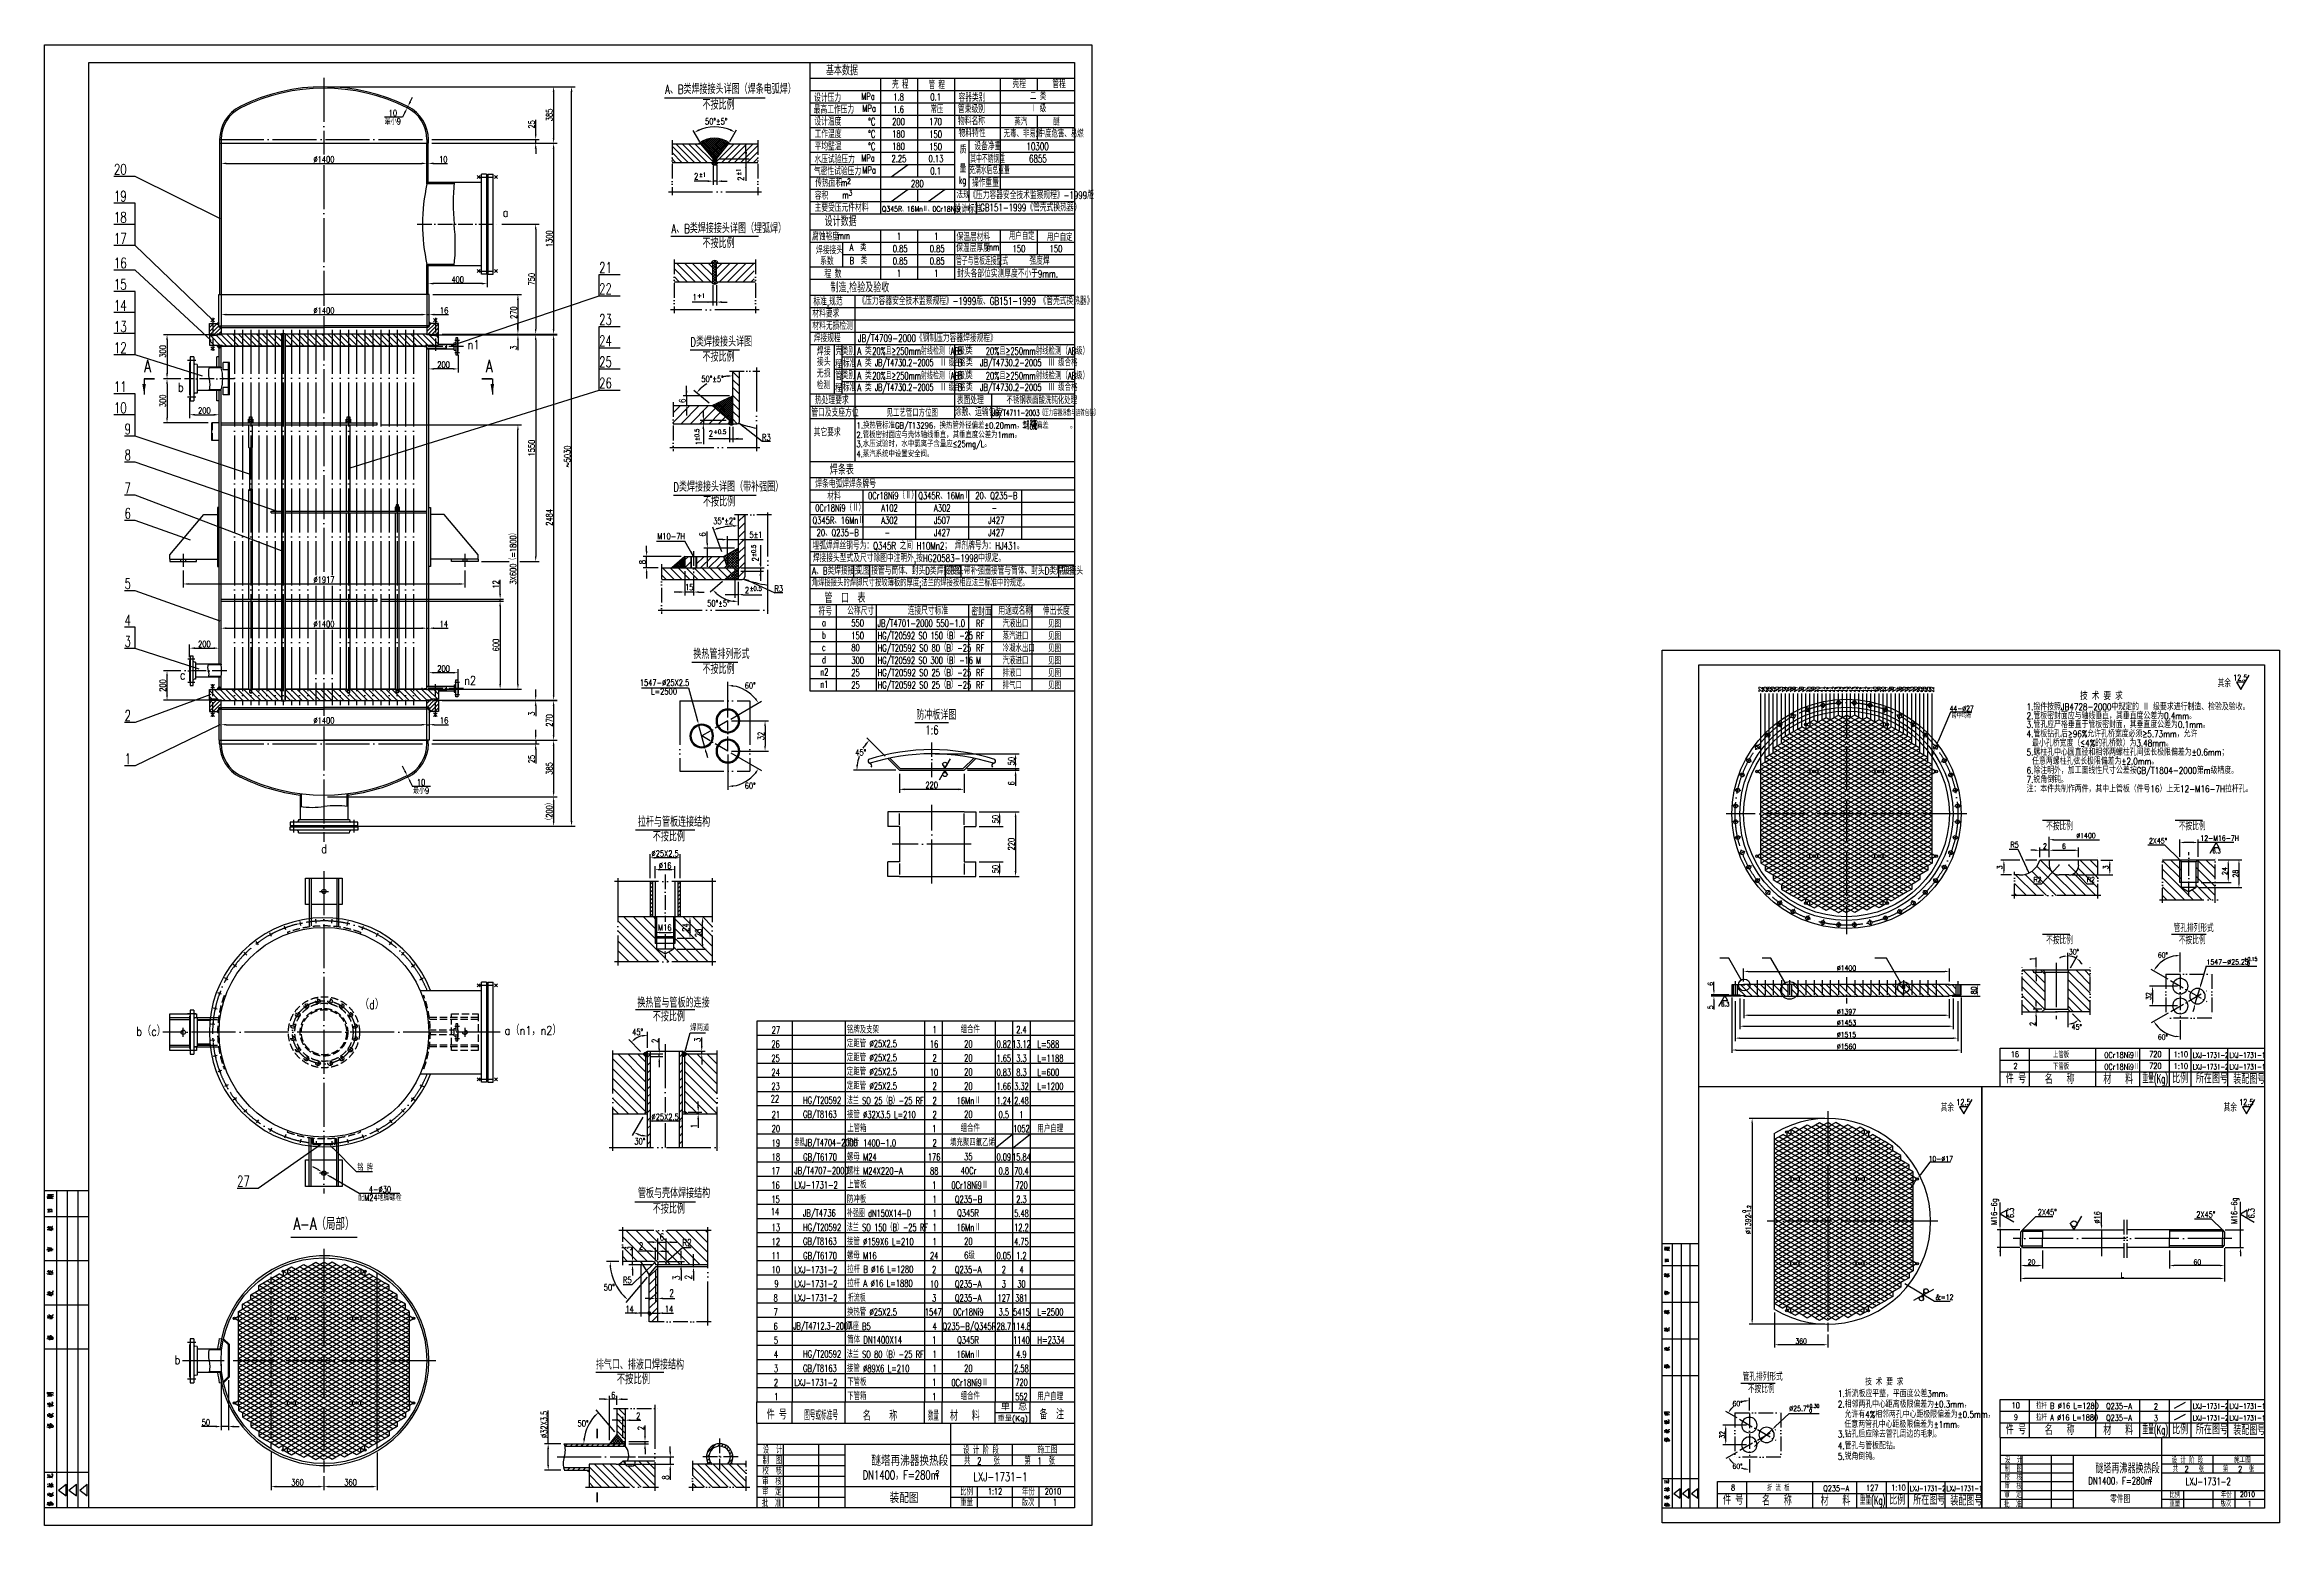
# Model space of a CAD drawing. Extents: x -11958 to 3251, y -1845 to 8235.
import ezdxf
from ezdxf.enums import TextEntityAlignment as Align

# ---------------------------------------------------------------- set-up
doc = ezdxf.new("R2010")
doc.units = 0
doc.header["$LTSCALE"] = 10
for name, pattern in [('CONTINOUS', [0]), ('DASHDOT-L', [90, 80, -5, 0, -5]), ('DASHDOT-M', [36, 30, -3, 0, -3]), ('DASHDOT-S', [14, 10, -2, 0, -2]), ('DIVIDE-M', [39, 30, -3, 0, -3, 0, -3]), ('DIVIDE-S', [16, 10, -2, 0, -2, 0, -2]), ('HIDDEN-M', [7, 5, -2])]:
    doc.linetypes.add(name, pattern=pattern)
doc.layers.get('0').update_dxf_attribs({"linetype": 'CONTINUOUS'})
for name, color, linetype in [('CDR_DEFSET', 7, 'CONTINUOUS'), ('CDR_DIM', 7, 'CONTINUOUS'), ('CDR_DWG1', 4, 'CONTINUOUS'), ('CDR_DWG3', 1, 'DASHDOT-M'), ('CDR_DWG4', 3, 'DIVIDE-M'), ('CDR_DWG5', 6, 'HIDDEN-M'), ('CDR_TEXT', 7, 'CONTINUOUS')]:
    doc.layers.add(name, color=color, linetype=linetype)
doc.styles.add('HZ', font='ROMANS.shx', dxfattribs={"width": 0.75, "height": 35, "bigfont": 'HZ.shx'})
doc.styles.add('HZJ', font='romans.shx', dxfattribs={"width": 0.7, "height": 21, "bigfont": 'hztxt.shx'})
doc.styles.add('ROMANC', font='romanc', dxfattribs={"bigfont": 'hz'})
doc.styles.add('ROMANS', font='ROMANS', dxfattribs={"width": 0.7, "height": 3})
doc.styles.add('SBHZ', font='ROMANS', dxfattribs={"width": 0.85, "bigfont": 'HZ.SHX'})
pattern_1 = [(135, (-4248.965, -2055.286), (-26.94077, -26.94077), [])]
pattern_2 = [(135, (-11717.66, -1844.616), (-33.67596, -33.67596), [])]
pattern_3 = [(45, (-11837.66, -1748.707), (-13.470384, 13.470384), [])]
pattern_4 = [(135, (-11837.66, -1748.707), (-20.20558, -20.20558), [])]
pattern_5 = [(135, (-11837.65964, -1748.7073), (-0.224506403, -0.224506403), []), (225, (-11837.65964, -1748.7073), (0.224506403, -0.224506403), [])]
pattern_6 = [(135, (-11837.6596, -1748.7073), (-1.7960512, -1.7960512), []), (225, (-11837.6596, -1748.7073), (1.7960512, -1.7960512), [])]

msp = doc.modelspace()

# ---------------------------------------------------------------- texts
for s, height, style, width, p in [('基本数据', 60, 'ROMANC', 0.7, (-6641, 8027)), ('壳 程', 50.4, 'SBHZ', 0.67, (-6190, 7938)), ('管 程', 50.4, 'SBHZ', 0.67, (-5942, 7934)), ('壳程', 50.4, 'SBHZ', 0.7, (-5371, 7941)), ('二 类', 48, 'SBHZ', 0.7, (-5252, 7860)), ('管程', 50.4, 'SBHZ', 0.7, (-5100, 7941)), ('最高工作压力', 50.4, 'SBHZ', 0.7, (-6724, 7767)), ('设计压力', 50.4, 'SBHZ', 0.7, (-6721, 7847)), ('MPa', 48, 'SBHZ', 0.7, (-6400, 7859)), ('MPa', 48, 'SBHZ', 0.7, (-6393, 7778)), ('1.8', 48, 'SBHZ', 0.7, (-6182, 7855)), ('1.6', 48, 'SBHZ', 0.7, (-6182, 7771)), ('常压', 48, 'SBHZ', 0.7, (-5930, 7771)), ('0.1', 48, 'SBHZ', 0.7, (-5930, 7855)), ('管束级别', 50.4, 'SBHZ', 0.7, (-5742, 7771)), ('容器类别', 50.4, 'SBHZ', 0.7, (-5739, 7849)), ('Ⅰ 级', 48, 'SBHZ', 0.7, (-5252, 7776)), ('设计温度', 50.4, 'SBHZ', 0.7, (-6719, 7685)), ('工作温度', 50.4, 'SBHZ', 0.7, (-6718, 7600)), ('%%dC', 50.4, 'SBHZ', 0.7, (-6353, 7686)), ('%%dC', 50.4, 'SBHZ', 0.7, (-6353, 7602)), ('200', 48, 'SBHZ', 0.7, (-6190, 7687)), ('180', 48, 'SBHZ', 0.7, (-6190, 7603)), ('170', 48, 'SBHZ', 0.7, (-5938, 7687)), ('150', 48, 'SBHZ', 0.7, (-5937, 7602)), ('物料名称', 50.4, 'SBHZ', 0.7, (-5742, 7689)), ('物料特性', 50.4, 'SBHZ', 0.7, (-5738, 7608)), ('无毒、非易燃', 48, 'SBHZ', 0.7, (-5431, 7605)), ('蒸汽', 48, 'SBHZ', 0.7, (-5358, 7686)), ('中度危害、易燃', 48, 'SBHZ', 0.7, (-5193, 7605)), ('醚', 48, 'SBHZ', 0.7, (-5094, 7686)), ('水压试验压力', 50.4, 'SBHZ', 0.7, (-6719, 7428)), ('平均壁温', 50.4, 'SBHZ', 0.7, (-6718, 7516)), ('MPa', 48, 'SBHZ', 0.7, (-6400, 7439)), ('%%dC', 50.4, 'SBHZ', 0.7, (-6353, 7518)), ('2.25', 48, 'SBHZ', 0.7, (-6194, 7435)), ('180', 48, 'SBHZ', 0.7, (-6190, 7519)), ('0.13', 48, 'SBHZ', 0.7, (-5942, 7435)), ('150', 48, 'SBHZ', 0.7, (-5937, 7518)), ('其中不锈钢重', 50.4, 'SBHZ', 0.6, (-5658, 7431)), ('设备净重', 50.4, 'SBHZ', 0.7, (-5630, 7518)), ('10300', 50.4, 'SBHZ', 0.7, (-5276, 7518)), ('6855', 50.4, 'SBHZ', 0.7, (-5258, 7434)), ('气密性试验压力', 50.4, 'SBHZ', 0.7, (-6722, 7347)), ('传热面积', 50.4, 'SBHZ', 0.7, (-6713, 7268)), ('m', 48, 'SBHZ', 0.7, (-6538, 7273)), ('2', 36, 'SBHZ', 0.7, (-6497, 7288)), ('MPa', 48, 'SBHZ', 0.7, (-6393, 7358)), ('280', 48, 'SBHZ', 0.7, (-6062, 7266)), ('0.1', 48, 'SBHZ', 0.7, (-5930, 7351)), ('kg', 48, 'SBHZ', 0.67, (-5736, 7289)), ('充满水后总重量', 50.4, 'SBHZ', 0.6, (-5665, 7354)), ('操作重量', 50.4, 'SBHZ', 0.7, (-5647, 7268)), ('容积', 50.4, 'SBHZ', 0.7, (-6717, 7180)), ('主要受压元件材料', 50.4, 'SBHZ', 0.7, (-6718, 7099)), ('m', 48, 'SBHZ', 0.7, (-6530, 7188)), ('3', 36, 'SBHZ', 0.7, (-6487, 7208)), ('《压力容器安全技术监察规程》-1999版', 50.4, 'SBHZ', 0.7, (-5665, 7185)), (' GB151-1999《管壳式换热器》', 50.4, 'SBHZ', 0.7, (-5615, 7101)), ('a', 60, 'HZ', 0.8, (-8840, 7063)), ('设计数据', 60, 'SBHZ', 0.7, (-6650, 7000)), ('Q345R、16MnⅡ、0Cr18Ni9（Ⅱ）', 36, 'SBHZ', 0.7, (-6259, 7099)), ('设计标准', 50.4, 'SBHZ', 0.7, (-5765, 7091)), ('腐蚀裕度', 50.4, 'SBHZ', 0.7, (-6735, 6903)), ('焊接接头', 50.4, 'SBHZ', 0.7, (-6708, 6810)), ('mm', 48, 'SBHZ', 0.67, (-6560, 6911)), ('A  类', 48, 'HZ', 0.7, (-6480, 6831)), ('0.85', 48, 'SBHZ', 0.7, (-6186, 6822)), ('1', 48, 'SBHZ', 0.7, (-6158, 6906)), ('0.85', 48, 'SBHZ', 0.7, (-5934, 6822)), ('1', 48, 'SBHZ', 0.7, (-5904, 6906)), ('保温层厚度', 50.4, 'SBHZ', 0.7, (-5754, 6825)), ('保温层材料', 50.4, 'SBHZ', 0.7, (-5752, 6900)), ('mm', 48, 'SBHZ', 0.7, (-5547, 6834)), ('用户自定', 48, 'SBHZ', 0.7, (-5395, 6908)), ('150', 48, 'SBHZ', 0.7, (-5370, 6822)), ('用户自定', 48, 'SBHZ', 0.7, (-5137, 6900)), ('150', 48, 'SBHZ', 0.7, (-5118, 6822)), ('系数', 50.4, 'SBHZ', 0.7, (-6680, 6735)), ('程 数', 50.4, 'SBHZ', 0.7, (-6651, 6648)), ('B  类', 48, 'HZ', 0.7, (-6480, 6741)), ('0.85', 48, 'SBHZ', 0.7, (-6186, 6738)), ('1', 48, 'SBHZ', 0.7, (-6158, 6654)), ('0.85', 48, 'SBHZ', 0.7, (-5934, 6738)), ('1', 48, 'SBHZ', 0.7, (-5904, 6654)), ('管子与管板连接型式', 50.4, 'SBHZ', 0.6, (-5755, 6737)), ('封头各部位实测厚度不小于9mm.', 50.4, 'SBHZ', 0.7, (-5748, 6651)), ('强度焊', 50.4, 'SBHZ', 0.7, (-5256, 6738)), ('制造.检验及验收', 60, 'SBHZ', 0.7, (-6610, 6550)), ('标准,规范', 50.4, 'SBHZ', 0.7, (-6726, 6460)), ('《压力容器安全技术监察规程》-1999版、GB151-1999 《管壳式换热器》', 50.4, 'SBHZ', 0.7, (-6420, 6465)), ('焊接规程', 50.4, 'SBHZ', 0.7, (-6724, 6211)), ('JB/T4709-2000《钢制压力容器焊接规程》', 50.4, 'SBHZ', 0.7, (-6423, 6212)), ('n1', 60, 'HZ', 0.8, (-9079, 6163)), ('焊', 50.4, 'SBHZ', 0.7, (-6703, 6121)), ('接', 50.4, 'SBHZ', 0.7, (-6703, 6050)), ('接', 50.4, 'SBHZ', 0.7, (-6655, 6122)), ('头', 50.4, 'SBHZ', 0.7, (-6655, 6050)), ('程', 50.4, 'SBHZ', 0.7, (-6578, 6033)), ('壳', 50.4, 'SBHZ', 0.7, (-6576, 6124)), (' 类别', 50.4, 'HZ', 0.7, (-6558, 6123)), ('标准', 50.4, 'SBHZ', 0.7, (-6526, 6039)), ('A 类', 50.4, 'HZ', 0.7, (-6427, 6125)), ('A 类', 50.4, 'HZ', 0.7, (-6427, 6044)), ('20%且≥250mm射线检测（AB级）', 48, 'SBHZ', 0.65, (-6325, 6125)), ('JB/T4730.2-2005  Ⅲ 级合格', 48, 'HZ', 0.6, (-6307, 6046)), ('B 类', 50.4, 'HZ', 0.7, (-5744, 6127)), ('B 类', 50.4, 'HZ', 0.7, (-5744, 6047)), ('JB/T4730.2-2005  Ⅲ 级合格', 48, 'HZ', 0.7, (-5592, 6046)), ('20%且≥250mm射线检测（AB级）', 48, 'SBHZ', 0.7, (-5553, 6125)), ('b', 60, 'HZ', 0.8, (-11051, 5873)), ('检', 50.4, 'SBHZ', 0.7, (-6704, 5891)), ('无', 50.4, 'SBHZ', 0.7, (-6703, 5970)), ('测', 50.4, 'SBHZ', 0.7, (-6658, 5891)), ('损', 50.4, 'SBHZ', 0.7, (-6655, 5971)), ('管', 50.4, 'SBHZ', 0.7, (-6577, 5954)), (' 类别', 50.4, 'HZ', 0.7, (-6558, 5959)), ('标准', 50.4, 'SBHZ', 0.7, (-6526, 5876)), ('A 类', 50.4, 'HZ', 0.7, (-6427, 5957)), ('A 类', 50.4, 'HZ', 0.7, (-6427, 5876)), ('20%且≥250mm射线检测（AB级）', 48, 'SBHZ', 0.65, (-6325, 5957)), ('JB/T4730.2-2005  Ⅲ 级合格', 48, 'HZ', 0.6, (-6307, 5878)), ('B 类', 50.4, 'HZ', 0.7, (-5744, 5959)), ('B 类', 50.4, 'HZ', 0.7, (-5744, 5879)), ('JB/T4730.2-2005  Ⅲ 级合格', 48, 'HZ', 0.7, (-5592, 5878)), ('20%且≥250mm射线检测（AB级）', 48, 'SBHZ', 0.7, (-5553, 5957)), ('热处理要求', 50.4, 'SBHZ', 0.7, (-6715, 5788)), ('程', 50.4, 'SBHZ', 0.7, (-6578, 5871)), ('表面处理', 50.4, 'HZ', 0.7, (-5750, 5788)), ('不锈钢表面酸洗钝化处理', 48, 'HZ', 0.7, (-5412, 5790)), (' 管口及支座方位', 50.4, 'SBHZ', 0.7, (-6764, 5704)), ('见工艺管口方位图', 48, 'SBHZ', 0.7, (-6228, 5704)), ('涂敷、运输包装', 50.4, 'SBHZ', 0.7, (-5763, 5708)), ('JB/T4711-2003《压力容器涂敷与运输包装》', 39.38, 'SBHZ', 0.6, (-5509, 5709)), ('其它要求', 50.4, 'SBHZ', 0.7, (-6724, 5570)), ('2.管板密封面应与壳体轴线垂直，其垂直度公差为1mm。', 42, 'HZ', 0.8, (-6433, 5558)), ('3.水压试验时，水中氯离子含量应≤25mg/L。', 42, 'HZ', 0.8, (-6433, 5496)), ('4.蒸汽系统中设置安全阀。', 42, 'HZ', 0.8, (-6433, 5428)), ('焊条表', 60, 'HZ', 0.7, (-6614, 5309)), ('焊条电弧焊焊条牌号', 50.4, 'HZ', 0.7, (-6713, 5219)), ('材料', 50.4, 'HZ', 0.7, (-6631, 5134)), ('0Cr18Ni9（Ⅱ）', 48, 'SBHZ', 0.7, (-6354, 5142)), ('Q345R、16MnⅡ', 48, 'SBHZ', 0.7, (-6012, 5142)), ('20、Q235-B', 48, 'SBHZ', 0.7, (-5624, 5142)), ('Q345R、16MnⅡ', 48, 'SBHZ', 0.7, (-6732, 4974)), ('0Cr18Ni9（Ⅱ）', 48, 'SBHZ', 0.7, (-6714, 5058)), ('A102', 48, 'SBHZ', 0.7, (-6264, 5058)), ('A302', 48, 'SBHZ', 0.7, (-6264, 4974)), ('A302', 48, 'SBHZ', 0.7, (-5905, 5058)), ('J507', 48, 'SBHZ', 0.7, (-5905, 4974)), ('J427', 48, 'SBHZ', 0.7, (-5536, 4974)), (' -', 48, 'SBHZ', 0.7, (-5536, 5058)), ('M10-7H', 42, 'HZ', 0.8, (-7789, 4868)), ('20、Q235-B', 48, 'SBHZ', 0.7, (-6704, 4890)), (' -', 48, 'SBHZ', 0.7, (-6264, 4890)), ('J427', 48, 'SBHZ', 0.7, (-5905, 4890)), ('J427', 48, 'SBHZ', 0.7, (-5536, 4890)), ('焊接接头型式及尺寸除图中注明外,按HG20583-1998中规定。', 50.4, 'HZ', 0.7, (-6730, 4714)), ('角焊接接头的焊脚尺寸按较薄板的厚度;法兰的焊接按相应法兰标准中的规定。', 47.25, 'HZ', 0.7, (-6737, 4548)), ('A、B类焊接接头', 50.4, 'HZ', 0.7, (-6735, 4628)), ('见图', 50.4, 'HZ', 0.7, (-6434, 4628)), ('接管与筒体、封头D类焊接接头', 50.4, 'HZ', 0.7, (-6332, 4628)), ('见图', 50.4, 'HZ', 0.7, (-5812, 4628)), ('带补强圈接管与筒体、封头D类焊接接头', 50.4, 'HZ', 0.7, (-5702, 4628)), ('见图', 50.4, 'HZ', 0.7, (-5039, 4628)), ('a', 48, 'HZ', 0.7, (-6668, 4277)), ('密封面', 50.4, 'HZ', 0.7, (-5651, 4349)), ('RF', 48, 'SBHZ', 0.7, (-5619, 4272)), ('伸出长度', 50.4, 'HZ', 0.7, (-5165, 4354)), ('见图', 48, 'SBHZ', 0.7, (-5128, 4268)), ('换热管排列形式', 60, 'HZ', 0.7, (-7543, 4055)), ('c', 48, 'HZ', 0.7, (-6668, 4109)), ('b', 48, 'HZ', 0.7, (-6668, 4193)), ('RF', 48, 'SBHZ', 0.7, (-5619, 4188)), ('RF', 48, 'SBHZ', 0.7, (-5619, 4104)), ('见图', 48, 'SBHZ', 0.7, (-5128, 4184)), ('见图', 48, 'SBHZ', 0.7, (-5128, 4100)), ('c', 60, 'HZ', 0.8, (-11037, 3914)), ('不按比例', 60, 'HZ', 0.7, (-7481, 3952)), ('n2', 48, 'HZ', 0.7, (-6680, 3941)), ('d', 48, 'HZ', 0.7, (-6668, 4025)), ('M', 48, 'SBHZ', 0.7, (-5619, 4020)), ('RF', 48, 'SBHZ', 0.7, (-5619, 3936)), ('见图', 48, 'SBHZ', 0.7, (-5128, 4016)), ('见图', 48, 'SBHZ', 0.7, (-5128, 3932)), ('n2', 60, 'HZ', 0.8, (-9103, 3877)), ('n1', 48, 'HZ', 0.7, (-6680, 3857)), ('RF', 48, 'SBHZ', 0.7, (-5619, 3852)), ('见图', 48, 'SBHZ', 0.7, (-5128, 3848)), ('防冲板详图', 60, 'HZ', 0.7, (-6026, 3640)), ('1:6', 60, 'HZJ', 0.7, (-5964, 3540)), ('拉杆与管板连接结构', 60, 'HZ', 0.7, (-7920, 2912)), ('d', 60, 'HZ', 0.8, (-10076, 2731)), ('不按比例', 60, 'HZ', 0.7, (-7819, 2812)), ('M16', 42, 'HZ', 0.8, (-7783, 2204)), ('管孔排列形式', 50, 'HZ', 0.7, (2531, 2195)), ('（d）', 60, 'HZ', 0.8, (-9812, 1670)), ('b（c）', 60, 'HZ', 0.8, (-11334, 1488)), ('a（n1，n2）', 60, 'HZ', 0.8, (-8827, 1494)), ('不按比例', 60, 'HZ', 0.7, (-7819, 1587)), ('铭牌及支架', 48, 'HZ', 0.7, (-6498, 1505)), ('1', 48, 'HZ', 0.7, (-5915, 1505)), ('组合件', 48, 'HZ', 0.7, (-5724, 1507)), ('定距管 %%C25X2.5', 48, 'HZ', 0.7, (-6498, 1411)), ('定距管 %%C25X2.5', 48, 'HZ', 0.7, (-6498, 1315)), ('16', 48, 'HZ', 0.7, (-5934, 1407)), ('20', 48, 'HZ', 0.7, (-5700, 1409)), ('L=588', 48, 'HZ', 0.7, (-5201, 1407)), ('定距管 %%C25X2.5', 48, 'HZ', 0.7, (-6498, 1219)), ('10', 48, 'HZ', 0.7, (-5934, 1215)), ('2', 48, 'HZ', 0.7, (-5915, 1313)), ('20', 48, 'HZ', 0.7, (-5700, 1313)), ('20', 48, 'HZ', 0.7, (-5700, 1217)), ('L=1188', 48, 'HZ', 0.7, (-5201, 1311)), ('L=600', 48, 'HZ', 0.7, (-5201, 1215)), ('HG/T20592', 48, 'HZ', 0.7, (-6797, 1025)), ('定距管 %%C25X2.5', 48, 'HZ', 0.7, (-6498, 1123)), ('法兰 SO 25（B）-25 RF', 48, 'HZ', 0.65, (-6498, 1023)), ('2', 48, 'HZ', 0.7, (-5915, 1121)), ('2', 48, 'HZ', 0.7, (-5915, 1023)), ('16MnⅡ', 48, 'HZ', 0.7, (-5751, 1023)), ('20', 48, 'HZ', 0.7, (-5700, 1121)), ('L=1200', 48, 'HZ', 0.7, (-5201, 1119)), ('GB/T8163', 48, 'HZ', 0.7, (-6797, 929)), ('接管 %%C32X3.5 L=210', 48, 'HZ', 0.7, (-6498, 927)), ('2', 48, 'HZ', 0.7, (-5915, 927)), ('20', 48, 'HZ', 0.7, (-5700, 929)), ('参照JB/T4704-2000', 48, 'HZ', 0.55, (-6855, 737)), ('垫片 1400-1.0', 48, 'HZ', 0.7, (-6498, 735)), ('上管箱', 48, 'HZ', 0.7, (-6496, 834)), ('2', 48, 'HZ', 0.7, (-5915, 735)), ('填充聚四氟乙烯', 48, 'HZ', 0.7, (-5796, 737)), ('组合件', 48, 'HZ', 0.7, (-5724, 835)), ('用户自理', 48, 'HZ', 0.7, (-5201, 831)), ('GB/T6170', 48, 'HZ', 0.7, (-6796, 639)), ('螺母 M24', 48, 'HZ', 0.7, (-6498, 639)), ('35', 48, 'HZ', 0.7, (-5700, 641)), ('JB/T4707-2000', 48, 'HZ', 0.65, (-6855, 545)), ('LXJ-1731-2', 48, 'HZ', 0.7, (-6855, 449)), ('螺柱 M24X220-A', 48, 'HZ', 0.7, (-6498, 543)), ('上管板', 48, 'HZ', 0.7, (-6496, 450)), ('0Cr18Ni9Ⅱ', 48, 'HZ', 0.7, (-5787, 447)), ('40Cr', 48, 'HZ', 0.7, (-5724, 545)), ('不按比例', 60, 'HZ', 0.7, (-7819, 278)), ('JB/T4736', 48, 'HZ', 0.7, (-6797, 257)), ('补强圈 dN150X14-D', 48, 'HZ', 0.65, (-6498, 255)), ('防冲板', 48, 'HZ', 0.7, (-6498, 351)), ('1', 48, 'HZ', 0.7, (-5915, 351)), ('Q235-B', 48, 'HZ', 0.7, (-5763, 351)), ('Q345R', 48, 'HZ', 0.7, (-5748, 257)), ('HG/T20592', 48, 'HZ', 0.7, (-6797, 161)), ('法兰 SO 150（B）-25 RF', 48, 'HZ', 0.65, (-6498, 159)), ('1', 48, 'HZ', 0.7, (-5915, 255)), ('1', 48, 'HZ', 0.7, (-5915, 159)), ('16MnⅡ', 48, 'HZ', 0.7, (-5751, 159)), ('GB/T8163', 48, 'HZ', 0.7, (-6797, 65)), ('GB/T6170', 48, 'HZ', 0.7, (-6796, -33)), ('接管 %%C159X6 L=210', 48, 'HZ', 0.7, (-6498, 63)), ('螺母 M16', 48, 'HZ', 0.7, (-6498, -33)), ('1', 48, 'HZ', 0.7, (-5915, 63)), ('20', 48, 'HZ', 0.7, (-5700, 65)), ('6级', 48, 'HZ', 0.7, (-5700, -31)), ('LXJ-1731-2', 45, 'HZ', 0.7, (-6855, -127)), ('拉杆 B %%C16 L=1280', 48, 'HZ', 0.7, (-6496, -126)), ('Q235-A', 48, 'HZ', 0.7, (-5763, -129)), ('LXJ-1731-2', 45, 'HZ', 0.7, (-6855, -223)), ('LXJ-1731-2', 45, 'HZ', 0.7, (-6855, -319)), ('拉杆 A %%C16 L=1880', 48, 'HZ', 0.7, (-6496, -222)), ('折流板', 48, 'HZ', 0.65, (-6492, -321)), ('Q235-A', 48, 'HZ', 0.7, (-5763, -225)), ('Q235-A', 48, 'HZ', 0.7, (-5763, -321)), ('JB/T4712.3-2007', 48, 'HZ', 0.6, (-6863, -511)), ('换热管 %%C25X2.5', 48, 'HZ', 0.7, (-6498, -417)), ('1547', 48, 'HZ', 0.7, (-5968, -417)), ('Q235-B/Q345R', 48, 'HZ', 0.7, (-5848, -513)), ('0Cr18Ni9', 48, 'HZ', 0.7, (-5775, -417)), ('L=2500', 48, 'HZ', 0.7, (-5201, -417)), ('耳座 B5', 48, 'HZ', 0.65, (-6498, -513)), ('筒体 DN1400X14', 48, 'HZ', 0.7, (-6496, -606)), ('4', 48, 'HZ', 0.7, (-5915, -513)), ('Q345R', 48, 'HZ', 0.7, (-5748, -607)), ('H=2334', 48, 'HZ', 0.7, (-5201, -608)), ('b', 60, 'HZ', 0.8, (-11074, -748)), ('GB/T8163', 48, 'HZ', 0.7, (-6797, -799)), ('HG/T20592', 48, 'HZ', 0.7, (-6797, -703)), ('接管 %%C89X6 L=210', 48, 'HZ', 0.7, (-6498, -801)), ('法兰 SO 80（B）-25 RF', 48, 'HZ', 0.65, (-6498, -705)), ('1', 48, 'HZ', 0.7, (-5915, -705)), ('1', 48, 'HZ', 0.7, (-5915, -801)), ('16MnⅡ', 48, 'HZ', 0.7, (-5751, -705)), ('20', 48, 'HZ', 0.7, (-5700, -799)), ('LXJ-1731-2', 45, 'HZ', 0.7, (-6855, -895)), ('下管板', 48, 'HZ', 0.7, (-6496, -894)), ('0Cr18Ni9Ⅱ', 48, 'HZ', 0.7, (-5787, -897)), ('管孔排列形式', 50, 'HZ', 0.7, (-402, -859)), ('不按比例', 50, 'HZ', 0.7, (-366, -943)), ('         技 术 要 求', 45, 'HZ', 0.8, (190, -891)), ('件 号', 60, 'HZ', 0.7, (-7044, -1123)), ('图号或标准号', 60, 'HZ', 0.492204, (-6789, -1128)), ('下管箱', 48, 'HZ', 0.7, (-6496, -990)), ('组合件', 48, 'HZ', 0.7, (-5724, -989)), ('用户自理', 48, 'HZ', 0.7, (-5201, -992)), ('备  注', 60, 'HZ', 0.7, (-5187, -1122)), ('2.相邻两孔中心距离极限偏差为%%P0.3mm，', 45, 'HZ', 0.8, (246, -1043)), ('1.折流板应平整，平面度公差3mm。', 45, 'HZ', 0.8, (247, -971)), ('允许有4%相邻两孔中心距极限偏差为%%p0.5mm，', 45, 'HZ', 0.8, (292, -1112)), ('名    称', 60, 'HZ', 0.7, (-6390, -1132)), ('数量', 60, 'HZ', 0.471468, (-5946, -1132)), ('材   料', 60, 'HZ', 0.7, (-5797, -1132)), ('3.钻孔后应除去管孔周边的毛刺。', 45, 'HZ', 0.8, (246, -1246)), ('任意两管孔中心距极限偏差为%%P1mm。', 45, 'HZ', 0.8, (291, -1180)), ('4.管孔与管板配钻。', 45, 'HZ', 0.8, (246, -1326)), ('5.锐角倒钝。', 45, 'HZ', 0.8, (246, -1398)), ('零件图', 50, 'HZ', 0.7, (2099, -1692))]:
    msp.add_text(s, height=height, dxfattribs=dict(style=style, width=width)).set_placement(p)
at = {"color": 7, "linetype": 'Continuous'}
for s, height, style, width, p in [('+1', 30, 'HZ', 0.8, (-7516, 6512)), ('1', 42, 'HZ', 0.8, (-7548, 6495)), ('35%%D%%P2%%D', 42, 'HZ', 0.8, (-7408, 4972)), ('50%%D%%P5%%D', 42, 'HZ', 0.8, (-7449, 4411)), ('2', 42, 'HZ', 0.8, (-7192, 4501)), ('%%P0.5', 30, 'HZ', 0.8, (-7159, 4518)), ('管  口  表', 60, 'HZ', 0.7, (-6651, 4436)), ('连接尺寸标准', 50.4, 'HZ', 0.7, (-6084, 4355)), ('用途或名称', 50.4, 'HZ', 0.7, (-5467, 4355)), ('符号', 50.4, 'HZ', 0.7, (-6691, 4351)), ('公称尺寸', 50.4, 'HZ', 0.7, (-6496, 4354)), ('30%%d', 35, 'HZ', 0.8, (1818, 2042)), ('换热管与管板的连接', 60, 'HZ', 0.7, (-7924, 1681)), ('45%%d', 35, 'HZ', 0.8, (1838, 1530)), ('件 号', 60, 'HZ', 0.7, (1389, 1166)), ('名   称', 60, 'HZ', 0.7, (1654, 1161)), ('材   料', 60, 'HZ', 0.7, (2053, 1161)), ('重量(Kg)', 60, 'HZ', 0.5, (2319, 1166)), ('比例', 60, 'HZ', 0.7, (2521, 1166)), ('所在图号', 60, 'HZ', 0.7, (2683, 1166)), ('装配图号', 60, 'HZ', 0.7, (2937, 1161)), ('管板与壳体焊接结构', 60, 'HZ', 0.7, (-7920, 384)), ('2X45%%d', 40, 'ROMANS', 0.7, (1607, 267)), ('2X45%%d', 40, 'ROMANS', 0.7, (2686, 252)), ('50%%d', 42, 'HZ', 0.8, (-8153, -245)), ('排气口、排液口焊接结构', 60, 'HZ', 0.7, (-8207, -783)), ('不按比例', 60, 'HZJ', 0.7, (-8064, -883)), ('件 号', 60, 'HZ', 0.7, (1389, -1224)), ('名   称', 60, 'HZ', 0.7, (1654, -1229)), ('材   料', 60, 'HZ', 0.7, (2053, -1229)), ('重量(Kg)', 60, 'HZ', 0.5, (2319, -1224)), ('比例', 60, 'HZ', 0.7, (2521, -1224)), ('所在图号', 60, 'HZ', 0.7, (2683, -1224)), ('装配图号', 60, 'HZ', 0.7, (2937, -1229))]:
    msp.add_text(s, height=height, dxfattribs=dict(at, style=style, width=width)).set_placement(p)
for s, height, style, width, p in [('%%P0.5', 30, 'HZ', 0.8, (-7118, 4749)), ('2', 42, 'HZ', 0.8, (-7100, 4717)), ('M16-6g', 40, 'ROMANS', 0.7, (1329, 200))]:
    msp.add_text(s, height=height, rotation=90, dxfattribs=dict(at, style=style, width=width)).set_placement(p)
at = {"style": 'HZ', "width": 0.8}
for p in [(-7194, 3873), (-7194, 3190)]:
    msp.add_text('60%%D', height=42, dxfattribs=at).set_placement(p, align=Align.MIDDLE_LEFT)
at = {"linetype": 'Continuous', "style": 'HZ'}
for s, height, width, p in [('不按比例', 50, 0.7, (1664, 2888)), ('不按比例', 50, 0.7, (2567, 2888)), ('不按比例', 50, 0.7, (1664, 2112)), ('不按比例', 50, 0.7, (2567, 2112)), ('R5', 42, 0.8, (-8022, -196)), ('设  计', 48, 0.7, (-7071, -1356)), ('设 计 阶 段', 48, 0.7, (-5708, -1358)), ('施工图', 43.7, 0.8, (-5201, -1353)), ('校  核', 48, 0.7, (-7073, -1499)), ('审  核', 48, 0.7, (-7075, -1571)), ('制  图', 48, 0.7, (-7072, -1429)), (' 2', 36, 0.7, (-5915, -1507)), ('共  2   张', 48, 0.7, (-5701, -1431)), ('第  1  张', 48, 0.7, (-5290, -1431)), ('校  核', 40, 0.7, (1381, -1539)), ('制  图', 40, 0.7, (1382, -1481)), ('设  计', 40, 0.7, (1383, -1420)), (' 2', 30, 0.7, (2346, -1546)), ('设 计 阶 段', 40, 0.7, (2519, -1422)), ('共  2   张', 40, 0.7, (2525, -1482)), ('第   2  张', 40, 0.7, (2867, -1482)), ('施工图', 36.4, 0.8, (2942, -1417)), ('批  准', 48, 0.7, (-7077, -1720)), ('审  定', 48, 0.7, (-7076, -1641)), (' 装配图', 72, 0.7, (-6242, -1693)), ('重量', 48, 0.7, (-5727, -1713)), ('比例', 48, 0.7, (-5727, -1641)), ('1:12', 42, 0.7, (-5539, -1634)), ('版次     1', 48, 0.7, (-5309, -1713)), ('年份', 48, 0.7, (-5307, -1641)), ('2010', 42, 0.7, (-5151, -1634)), ('审  定', 40, 0.7, (1379, -1657)), ('审  核', 40, 0.7, (1380, -1599)), ('比例', 40, 0.7, (2503, -1657)), ('年份', 40, 0.7, (2853, -1657)), ('2010', 35, 0.7, (2983, -1651)), ('批  准', 40, 0.7, (1378, -1723)), ('重量', 40, 0.7, (2503, -1717)), ('版次     1', 40, 0.7, (2851, -1717))]:
    msp.add_text(s, height=height, dxfattribs=dict(at, width=width)).set_placement(p)
at = {"linetype": 'ByBlock', "style": 'HZ'}
for s, height, width, p in [('1547-%%C25.25', 35, 0.8, (2755, 1973)), ('16', 40, 0.7, (1423, 1342)), ('0Cr18Ni9Ⅱ', 40, 0.7, (2060, 1337)), ('1:10', 40, 0.7, (2532, 1342)), ('2', 40, 0.7, (1441, 1262)), ('0Cr18Ni9Ⅱ', 40, 0.7, (2060, 1257)), ('1:10', 40, 0.7, (2532, 1262)), ('%%c25.7', 35, 0.8, (-85, -1067)), ('10', 40, 0.7, (1429, -1048)), ('Q235-A', 40, 0.7, (2072, -1053)), ('9', 40, 0.7, (1444, -1128)), ('Q235-A', 40, 0.7, (2072, -1133)), ('8', 40, 0.7, (-481, -1608)), ('Q235-A', 40, 0.7, (147, -1613)), ('1:10', 40, 0.7, (610, -1608))]:
    msp.add_text(s, height=height, dxfattribs=dict(at, width=width)).set_placement(p)
at = {"style": 'HZ', "width": 0.65}
for s, p in [('2.4', (-5310, 1505)), ('0.82', (-5430, 1407)), ('13.12', (-5310, 1407)), ('0.83', (-5430, 1215)), ('1.65', (-5430, 1311)), ('3.3', (-5310, 1311)), ('8.3', (-5310, 1215)), ('1.66', (-5430, 1119)), ('1.24', (-5430, 1023)), ('3.32', (-5310, 1119)), ('2.48', (-5310, 1023)), ('0.5', (-5430, 927)), ('1', (-5310, 927)), ('1', (-5904, 831)), ('1052', (-5310, 831)), ('176', (-5904, 639)), ('0.09', (-5430, 639)), ('15.84', (-5310, 639)), ('88', (-5904, 543)), ('1', (-5904, 447)), ('0.8', (-5430, 543)), ('70.4', (-5310, 543)), ('720', (-5310, 447)), ('2.3', (-5310, 351)), ('5.48', (-5310, 255)), ('12.2', (-5310, 159)), ('24', (-5904, -33)), ('0.05', (-5430, -33)), ('4.75', (-5310, 63)), ('1.2', (-5310, -33)), ('2', (-5904, -129)), ('2', (-5430, -129)), ('4', (-5310, -129)), ('10', (-5904, -225)), ('3', (-5904, -321)), ('127', (-5430, -321)), ('3', (-5430, -225)), ('381', (-5310, -321)), ('30', (-5310, -225)), ('3.5', (-5430, -417)), ('5415', (-5310, -417)), ('1', (-5904, -608)), ('28.7', (-5430, -513)), ('114.8', (-5310, -513)), ('1140', (-5310, -608)), ('2.58', (-5310, -801)), ('4.9', (-5310, -705)), ('1', (-5904, -896)), ('720', (-5310, -896)), ('1', (-5904, -992)), ('552', (-5310, -992))]:
    msp.add_text(s, height=48, dxfattribs=at).set_placement(p, align=Align.CENTER)
at = {"color": 7, "linetype": 'Continuous', "style": 'ROMANS', "width": 0.7}
for s, p in [('M16-6g', (2944, 206)), ('%%C16', (2011, 210))]:
    msp.add_text(s, height=40, rotation=90, dxfattribs=at).set_placement(p, align=Align.MIDDLE_LEFT)
at = {"style": 'HZ'}
for s, p in [('单', (-5451, -1062)), ('总', (-5333, -1061))]:
    msp.add_text(s, height=48, dxfattribs=at).set_placement(p)
at = {"style": 'HZ', "width": 1.22708}
msp.add_text('重量(Kg)', height=36, dxfattribs=at).set_placement((-5472, -1136), (-5266, -1136), align=Align.FIT)
at = {"attachment_point": 5, "style": 'HZ'}
for s, insert, char_height in [('∅25X2.5', (-7735, 2729), 42), ('\\A1;∅16', (-7735, 2647), 42), ('铭 牌', (-9777, 591), 42), ('\\A1;2', (-7899, 57), 48), ('6', (-7757, 119), 48), ('\\A1;R2', (-7586, 80), 48), ('\\A1;2', (-7691, -264), 48)]:
    msp.add_mtext(s, dxfattribs=dict(at, insert=insert, char_height=char_height))
at = {"insert": (-7578, -155), "char_height": 48, "attachment_point": 5, "rotation": 90, "style": 'HZ'}
msp.add_mtext('\\A1;2', dxfattribs=at)
at = {"layer": 'CDR_DEFSET', "linetype": 'Continuous', "style": 'HZ', "width": 0.8}
for s, height, p in [('1.换热管标准GB/T13296，换热管外径偏差%%p0.20mm，壁厚偏差    。', 42, (-6432, 5622)), ('+12%', 30, (-5306, 5649)), ('-10%', 30, (-5306, 5616))]:
    msp.add_text(s, height=height, dxfattribs=at).set_placement(p)
at = {"layer": 'CDR_DIM', "linetype": 'CONTINOUS', "style": 'HZ'}
for s, height, width, p in [('A、B类焊接接头详图（焊条电弧焊）', 60, 0.7, (-7735, 7901)), ('不按比例', 60, 0.7, (-7481, 7794)), ('50%%d%%p5%%d', 42, 0.8, (-7464, 7692)), ('2', 42, 0.8, (-7538, 7318)), ('%%p1', 30, 0.8, (-7504, 7335)), ('D类焊接接头详图', 60, 0.7, (-7563, 6181)), ('不按比例', 60, 0.7, (-7481, 6078)), ('50%%D%%p5%%d', 42, 0.8, (-7489, 5939)), ('2', 42, 0.8, (-7438, 5567)), ('+0.5', 30, 0.8, (-7406, 5585)), ('R3', 42, 0.8, (-7076, 5541)), ('R5', 40, 0.7, (1420, 2769)), ('2', 35, 0.7, (1643, 2761)), ('2X45%%D', 35, 0.8, (2364, 2798)), ('12-M16-7H', 35, 0.8, (2713, 2816)), ('R2', 35, 0.8, (1578, 2533)), ('R2', 35, 0.8, (1941, 2533)), ('45%%D', 42, 0.8, (-7960, 1493)), ('焊两道', 42, 0.8, (-7565, 1521)), ('30%%d', 42, 0.8, (-7945, 749)), ('60', 35, 0.8, (2666, -70)), ('&=12', 35, 0.8, (911, -309))]:
    msp.add_text(s, height=height, dxfattribs=dict(at, width=width)).set_placement(p)
at = {"layer": 'CDR_DIM', "style": 'HZ'}
for s, height, width, p in [('质', 50.4, 0.7, (-5730, 7495)), ('量', 50.4, 0.7, (-5731, 7365)), ('法规', 50.4, 0.7, (-5753, 7190)), ('R3', 42, 0.8, (-6991, 4511)), ('其余', 50, 0.7, (2831, 3862)), ('12.5', 40, 0.7, (2936, 3906)), ('6.3', 30, 0.8, (2795, 2731)), (' +0.15', 25, 0.8, (2994, 1998)), (' 0', 25, 0.8, (3016, 1968)), ('6.3', 30, 0.8, (-549, 1688)), ('LXJ-1731-2', 35, 0.65, (2661, 1339)), ('LXJ-1731-1', 35, 0.65, (2911, 1339)), ('LXJ-1731-2', 35, 0.65, (2661, 1259)), ('LXJ-1731-1', 35, 0.65, (2911, 1259)), ('其余', 50, 0.7, (946, 973)), ('12.5', 40, 0.7, (1052, 1016)), ('其余', 50, 0.7, (2871, 973)), ('12.5', 40, 0.7, (2977, 1016)), (' +0.30', 25, 0.8, (14, -1044)), (' 0', 25, 0.8, (36, -1077)), ('LXJ-1731-2', 35, 0.65, (2661, -1051)), ('LXJ-1731-1', 35, 0.65, (2911, -1051)), ('LXJ-1731-2', 35, 0.65, (2661, -1131)), ('LXJ-1731-1', 35, 0.65, (2911, -1131)), ('LXJ-1731-2', 35, 0.65, (736, -1611)), ('LXJ-1731-1', 35, 0.65, (986, -1611))]:
    msp.add_text(s, height=height, dxfattribs=dict(at, width=width)).set_placement(p)
at = {"layer": 'CDR_DIM', "linetype": 'CONTINOUS', "style": 'HZ', "width": 0.8}
for s, height, p in [('%%P1', 30, (-7221, 7344)), ('2', 42, (-7199, 7309)), ('%%p0.5', 30, (-7504, 5538)), ('1', 42, (-7485, 5509)), ('-1.2', 25, (-346, 262)), ('0', 25, (-378, 283)), ('∅1392', 35, (-347, 138))]:
    msp.add_text(s, height=height, rotation=90, dxfattribs=at).set_placement(p)
at = {"layer": 'CDR_DIM', "linetype": 'Continuous', "style": 'HZ', "width": 0.7}
for s, p in [('A、B类焊接接头详图（埋弧焊）', (-7692, 6953)), ('不按比例', (-7481, 6851)), ('D类焊接接头详图（带补强圈）', (-7679, 5194)), ('不按比例', (-7477, 5092))]:
    msp.add_text(s, height=60, dxfattribs=at).set_placement(p)
at = {"layer": 'CDR_DIM', "color": 7, "linetype": 'CONTINOUS', "style": 'HZ'}
for s, height, width, p in [('A', 84, 0.7, (-11281, 6006)), ('A', 84, 0.7, (-8956, 6006)), ('L=2500', 42, 0.8, (-7831, 3811)), ('50%%D', 42, 0.8, (-8331, -1172))]:
    msp.add_text(s, height=height, dxfattribs=dict(at, width=width)).set_placement(p)
at = {"layer": 'CDR_DIM', "color": 7, "linetype": 'CONTINOUS', "style": 'HZ', "width": 0.8}
for s, p in [('22', (-267, 3827)), ('25', (-240, 3827)), ('26', (-212, 3827)), ('29', (-184, 3827)), ('30', (-156, 3827)), ('33', (-129, 3827)), ('34', (-101, 3827)), ('35', (-73, 3827)), ('36', (-46, 3827)), ('37', (-18, 3827)), ('38', (10, 3827)), ('37', (38, 3827)), ('40', (65, 3827)), ('39', (93, 3827)), ('40', (121, 3827)), ('41', (148, 3827)), ('42', (176, 3827)), ('41', (204, 3827)), ('42', (231, 3827)), ('43', (259, 3827)), ('42', (287, 3827)), ('43', (315, 3827)), ('42', (345, 3827)), ('43', (373, 3827)), ('42', (401, 3827)), ('41', (429, 3827)), ('42', (456, 3827)), ('41', (484, 3827)), ('40', (512, 3827)), ('39', (539, 3827)), ('40', (567, 3827)), ('37', (595, 3827)), ('38', (622, 3827)), ('37', (650, 3827)), ('36', (678, 3827)), ('35', (706, 3827)), ('34', (733, 3827)), ('33', (761, 3827)), ('30', (789, 3827)), ('29', (816, 3827)), ('26', (844, 3827)), ('25', (872, 3827)), ('22', (900, 3827))]:
    msp.add_text(s, height=25, rotation=90, dxfattribs=at).set_placement(p)
at = {"layer": 'CDR_DIM', "color": 7, "linetype": 'CONTINOUS', "style": 'HZ', "width": 0.7}
msp.add_text('A-A（局部）', height=84, dxfattribs=at).set_placement((-10057, 166), align=Align.CENTER)
at = {"layer": 'CDR_DIM', "style": 'HZ', "width": 0.7}
for p in [(1443, 247), (3081, 245)]:
    msp.add_text('6.3', height=40, rotation=90, dxfattribs=at).set_placement(p)
at = {"layer": 'CDR_DIM', "color": 7, "linetype": 'CONTINOUS', "attachment_point": 5, "rotation": 90, "style": 'HZ'}
for s, insert, char_height in [('\\A1;385', (-8523, 7757), 42), ('\\A1;25', (-8644, 7693), 42), ('\\A1;1300', (-8523, 6914), 42), ('\\A1;750', (-8644, 6639), 42), ('\\A1;270', (-8766, 6411), 42), ('\\A1;300', (-11154, 6147), 42), ('\\A1;3', (-8766, 6172), 42), ('\\A1;300', (-11154, 5811), 42), ('1550', (-8644, 5489), 42), ('~5030', (-8401, 5432), 42), ('2484', (-8523, 5017), 42), ('3X600（=1800）', (-8769, 4748), 42), ('\\A1;6', (-7481, 4901), 42), ('\\A1;8', (-7889, 4713), 42), ('\\A1;12', (-8887, 4561), 42), ('\\A1;600', (-8887, 4148), 42), ('\\A1;200', (-11154, 3873), 42), ('\\A1;3', (-8644, 3681), 42), ('\\A1;270', (-8523, 3635), 42), ('32', (-7083, 3529), 42), ('\\A1;25', (-8644, 3372), 42), ('\\A1;50', (-5379, 3358), 42), ('\\A1;385', (-8523, 3308), 42), ('\\A1;6', (-5379, 3207), 42), ('（200）', (-8523, 3015), 42), ('\\A1;50', (-5487, 2963), 42), ('\\A1;220', (-5379, 2793), 42), ('\\A1;50', (-5487, 2623), 42), ('24', (2879, 2609), 35), ('28', (2953, 2592), 35), ('\\A1;24', (-7595, 2225), 42), ('\\A1;28', (-7509, 2188), 42), ('\\A1;6', (-621, 1841), 35), ('5', (-621, 1682), 35), ('\\A1;2', (-7804, 1454), 42), ('3', (-7515, 1460), 42), ('\\A1;1', (-7539, 873), 42), ('\\A1;3', (-7985, 40), 42), ('\\A1;3', (-7659, -160), 48), ('\\A1;2', (-7900, -1183), 42), ('8', (-7732, -1519), 48)]:
    msp.add_mtext(s, dxfattribs=dict(at, insert=insert, char_height=char_height))
at = {"layer": 'CDR_DIM', "color": 7, "linetype": 'CONTINOUS', "attachment_point": 5, "style": 'HZ'}
for s, insert, char_height in [('\\A1;∅1400', (-10057, 7455), 42), ('\\A1;10', (-9245, 7455), 42), ('\\A1;400', (-9147, 6637), 42), ('\\A1;∅1400', (-10057, 6426), 42), ('\\A1;16', (-9239, 6426), 42), ('\\A1;200', (-9243, 6057), 42), ('\\A1;200', (-10871, 5745), 42), ('\\A1;5±1', (-7117, 4899), 42), ('\\A1;∅1917', (-10057, 4593), 42), ('\\A1;∅1400', (-10057, 4292), 42), ('\\A1;14', (-9241, 4292), 42), ('\\A1;200', (-10871, 4155), 42), ('\\A1;200', (-9243, 3988), 42), ('1547-%%C25X2.5', (-7739, 3892), 42), ('\\A1;∅1400', (-10057, 3635), 42), ('\\A1;16', (-9239, 3635), 42), ('45%%D', (-6404, 3417), 42), ('\\A1;10', (-9396, 3214), 42), ('\\A1;220', (-5921, 3195), 42), ('最小9', (-9396, 3157), 42), ('4-%%C30', (-9676, 443), 42), ('配M24地脚螺栓', (-9676, 386), 42), ('20', (1564, -52), 35), ('\\A1;14', (-7977, -372), 42), ('\\A1;14', (-7709, -372), 42), ('6', (-8088, -958), 42), ('\\A1;50', (-10860, -1144), 42), ('\\A1;2', (-7918, -1100), 42), ('\\A1;360', (-10237, -1552), 42), ('\\A1;360', (-9876, -1552), 42)]:
    msp.add_mtext(s, dxfattribs=dict(at, insert=insert, char_height=char_height))
at = {"layer": 'CDR_DIM', "linetype": 'CONTINOUS', "attachment_point": 5, "rotation": 90, "style": 'HZ'}
for s, insert, char_height in [('\\A1;6', (-7618, 5811), 42), ('\\A1;3', (1348, 2634), 35), ('\\A1;3', (2070, 2634), 35), ('32', (2361, 1758), 35), ('\\A1;∅32X3.5', (-8559, -1158), 42), ('32', (-541, -1229), 35)]:
    msp.add_mtext(s, dxfattribs=dict(at, insert=insert, char_height=char_height))
at = {"layer": 'CDR_DIM', "insert": (-7571, 4542), "char_height": 42, "attachment_point": 5, "style": 'HZ'}
msp.add_mtext('\\A1;15', dxfattribs=at)
at = {"layer": 'CDR_DIM', "color": 7, "linetype": 'Continuous', "char_height": 35, "attachment_point": 5, "style": 'HZ'}
for s, insert in [('\\A1;44-∅27', (1089, 3716)), ('跨中均布', (1089, 3668)), ('\\A1;∅1400', (305, 1949)), ('\\A1;∅1397', (305, 1652)), ('\\A1;∅1453', (305, 1577)), ('\\A1;∅1515', (305, 1496)), ('\\A1;∅1560', (305, 1415))]:
    msp.add_mtext(s, dxfattribs=dict(at, insert=insert))
at = {"layer": 'CDR_DIM', "linetype": 'CONTINOUS', "attachment_point": 5, "style": 'HZ'}
for s, insert, char_height in [('\\A1;6', (1785, 2778), 35), ('∅1400', (1935, 2851), 35), ('60%%D', (2458, 2037), 35), ('60%%D', (2458, 1479), 35), ('∅25X2.5', (-7735, 936), 42), ('\\A1;10-∅17', (947, 651), 35), ('L', (2183, -140), 35), ('\\A1;360', (-4, -591), 35), ('60%%D', (-437, -1016), 35), ('60%%D', (-437, -1443), 35)]:
    msp.add_mtext(s, dxfattribs=dict(at, insert=insert, char_height=char_height))
at = {"layer": 'CDR_DIM', "char_height": 35, "attachment_point": 5, "rotation": 90, "style": 'HZ'}
for s, insert in [('\\A1;1', (1571, 2011)), ('\\A1;2', (1571, 1569))]:
    msp.add_mtext(s, dxfattribs=dict(at, insert=insert))
at = {"layer": 'CDR_DIM', "color": 7, "linetype": 'Continuous', "insert": (1171, 1797), "char_height": 35, "attachment_point": 5, "rotation": 90, "style": 'HZ'}
msp.add_mtext('\\A1;80', dxfattribs=at)
at = {"layer": 'CDR_DWG1', "style": 'HZ', "width": 0.7}
for s, p in [('20', (-11486, 7351)), ('19', (-11486, 7168)), ('18', (-11486, 7024)), ('17', (-11486, 6880)), ('16', (-11486, 6713)), ('21', (-8184, 6682)), ('15', (-11486, 6568)), ('22', (-8184, 6538)), ('14', (-11486, 6424)), ('23', (-8184, 6328)), ('13', (-11486, 6280)), ('24', (-8184, 6184)), ('12', (-11486, 6136)), ('25', (-8184, 6040)), ('11', (-11486, 5871)), ('26', (-8184, 5896)), ('10', (-11486, 5727)), ('9', (-11414, 5583)), ('8', (-11414, 5406)), ('7', (-11414, 5181)), ('6', (-11414, 5009)), ('5', (-11414, 4530)), ('4', (-11414, 4281)), ('3', (-11414, 4137)), ('2', (-11414, 3632)), ('1', (-11414, 3337)), ('27', (-10648, 463))]:
    msp.add_text(s, height=72, dxfattribs=at).set_placement(p)
at = {"layer": 'CDR_TEXT', "style": 'HZ'}
for s, height, width, p in [('埋弧焊焊丝钢号为：Q345R 之间 H10Mn2； 焊剂牌号为：HJ431。', 50.4, 0.7, (-6732, 4799)), ('550', 48, 0.7, (-6468, 4275)), ('JB/T4701-2000 550-1.0', 48, 0.7, (-6289, 4273)), ('汽液出口', 48, 0.7, (-5438, 4269)), ('80', 48, 0.7, (-6468, 4107)), ('150', 48, 0.7, (-6468, 4189)), ('HG/T20592 SO 150（B）-25', 48, 0.65, (-6289, 4189)), ('HG/T20592 SO 80（B）-25', 48, 0.7, (-6289, 4105)), ('蒸汽进口', 48, 0.7, (-5438, 4185)), ('冷凝水出口', 48, 0.7, (-5438, 4101)), ('300', 48, 0.7, (-6468, 4021)), ('25', 48, 0.7, (-6468, 3937)), ('HG/T20592 SO 300（B）-16', 48, 0.65, (-6289, 4021)), ('HG/T20592 SO 25（B）-25', 48, 0.7, (-6289, 3937)), ('汽液进口', 48, 0.7, (-5438, 4017)), ('排液口', 48, 0.7, (-5438, 3933)), ('25', 48, 0.7, (-6468, 3853)), ('HG/T20592 SO 25（B）-25', 48, 0.7, (-6289, 3853)), ('排气口', 48, 0.7, (-5438, 3849)), ('       技 术 要 求', 50, 0.8, (1686, 3775)), ('2.管板密封面应与轴线垂直，其垂直度公差为0.4mm。', 45, 0.8, (1531, 3644)), ('1.锻件按照JB4728-2000中规定的 Ⅱ 级要求进行制造、检验及验收。', 45, 0.8, (1531, 3705)), ('3.管孔应严格垂直于管板密封面，其垂直度公差为0.1mm。', 45, 0.8, (1531, 3584)), ('4.管板钻孔后≥96%允许孔桥宽度必须≥5.73mm，允许', 45, 0.8, (1531, 3521)), ('最小孔桥宽度（≤4%的孔桥数）为3.48mm。', 45, 0.8, (1568, 3458)), ('5.螺柱孔中心圆直径和相邻两螺柱孔间弦长极限偏差为%%p0.6mm；', 45, 0.8, (1531, 3396)), ('任意两螺柱孔弦长极限偏差为%%p2.0mm。', 45, 0.8, (1568, 3335)), ('注：本件共制作两件，其中上管板（件号16）上无12-M16-7H拉杆孔。', 45, 0.8, (1531, 3146)), ('7.锐角倒钝。', 45, 0.8, (1531, 3210)), ('6.除注明外，加工面线性尺寸公差按GB/T1804-2000第m级精度。', 45, 0.8, (1531, 3272)), ('27', 48, 0.7, (-7010, 1503)), ('26', 48, 0.7, (-7012, 1407)), ('上管板', 40, 0.7, (1711, 1339)), ('720', 40, 0.7, (2365, 1343)), ('25', 48, 0.7, (-7012, 1311)), ('24', 48, 0.7, (-7012, 1215)), ('下管板', 40, 0.7, (1711, 1259)), ('720', 40, 0.7, (2365, 1263)), ('22', 48, 0.7, (-7016, 1035)), ('23', 48, 0.7, (-7012, 1119)), ('21', 48, 0.7, (-7010, 927)), ('20', 48, 0.7, (-7010, 831)), ('19', 48, 0.7, (-7010, 735)), ('18', 48, 0.7, (-7010, 639)), ('17', 48, 0.7, (-7012, 543)), ('16', 48, 0.7, (-7012, 447)), ('14', 48, 0.7, (-7016, 267)), ('15', 48, 0.7, (-7012, 351)), ('13', 48, 0.7, (-7010, 159)), ('12', 48, 0.7, (-7010, 63)), ('11', 48, 0.7, (-7010, -33)), ('10', 48, 0.7, (-7010, -129)), ('8', 48, 0.7, (-6997, -321)), ('9', 48, 0.7, (-6991, -224)), ('7', 48, 0.7, (-6997, -417)), ('6', 48, 0.7, (-6997, -513)), ('5', 48, 0.7, (-6995, -609)), ('4', 48, 0.7, (-6995, -705)), ('3', 48, 0.7, (-6995, -801)), ('2', 48, 0.7, (-6995, -897)), ('1', 48, 0.7, (-6993, -993)), ('拉杆 B %%C16 L=1280', 40, 0.7, (1596, -1051)), ('2', 40, 0.7, (2397, -1055)), ('拉杆 A %%C16 L=1880', 40, 0.7, (1596, -1131)), ('3', 40, 0.7, (2397, -1135)), ('醚塔再沸器换热段', 72, 0.7, (-6332, -1440)), ('DN1400，F=280m', 60, 0.7, (-6391, -1532)), ('LXJ-1731-1', 60, 0.7, (-5637, -1544)), ('DN1400，F=280m', 50, 0.7, (1950, -1567)), ('醚塔再沸器换热段', 60, 0.7, (1999, -1490)), ('折 流 板', 40, 0.7, (-237, -1611)), ('127', 40, 0.7, (438, -1610)), ('LXJ-1731-2', 50, 0.7, (2613, -1572))]:
    msp.add_text(s, height=height, dxfattribs=dict(at, width=width)).set_placement(p)

# ---------------------------------------------------------------- blocks, each defined once
blk = doc.blocks.new('TUQA')
at = {"color": 4, "linetype": 'Continuous'}
for p, q in [((-25, 180), (0, 180)), ((-18, 0), (-18, 180)), ((0, 165), (-24.9, 165)), ((0, 140), (-24.9, 140)), ((0, 115), (-24.9, 115)), ((0, 90), (-24.9, 90)), ((0, 20), (-24.9, 20)), ((0, 0), (-25, 0))]:
    blk.add_line(p, q, dxfattribs=at)
at = {"color": 7, "linetype": 'Continuous'}
for p, q in [((-12, 0), (-12, 180)), ((-6, 0), (-6, 180))]:
    blk.add_line(p, q, dxfattribs=at)
at = {"color": 1, "linetype": 'Continuous'}
for p, q in [((-17.1, 10), (-12.7, 13.3)), ((-12.7, 6.7), (-12.7, 13.3)), ((-11.3, 10), (-6.9, 13.3)), ((-6.9, 6.7), (-6.9, 13.3)), ((-5.1, 10), (-0.8, 13.3)), ((-0.8, 6.7), (-0.8, 13.3)), ((-17.1, 10), (-12.7, 6.7)), ((-11.3, 10), (-6.9, 6.7)), ((-5.1, 10), (-0.8, 6.7))]:
    blk.add_line(p, q, dxfattribs=at)
at = {"color": 7, "linetype": 'Continuous'}
for points in [[(-22.9, 177), (-23.1, 177.8), (-23.1, 177.8), (-23.2, 177.7), (-23.2, 177.7), (-22.3, 177.7), (-22.3, 177.7), (-22.2, 177.7), (-22.2, 177.7), (-20.9, 177.7), (-20.9, 177.7), (-20.4, 177.7), (-20.4, 177.7), (-20.1, 177.7), (-20.1, 177.7), (-20, 177.7), (-20, 177.7), (-20.4, 177.3), (-20.4, 177.3), (-20.1, 177.6)], [(-22.2, 177.1), (-22.3, 177.5)], [(-21.5, 177), (-21.5, 177.1), (-21.5, 177.1), (-21.5, 177.5)], [(-23.7, 176.4), (-23.5, 176.4), (-23.5, 176.4), (-21.3, 176.4)], [(-23.5, 175.7), (-23.4, 175.7), (-23.4, 175.7), (-21.2, 175.7)], [(-23.3, 177), (-23, 177), (-23, 177), (-22.3, 177), (-22.3, 177), (-21.6, 177), (-21.6, 177), (-21.2, 177), (-21.2, 177), (-20.7, 176.8), (-20.7, 176.8), (-20.4, 176.7), (-20.4, 176.7), (-20, 176.4)], [(-23.3, 167.9), (-23, 167.9), (-23, 167.9), (-22.3, 167.9), (-22.3, 167.9), (-21.7, 168), (-21.7, 168), (-21.6, 168), (-21.6, 168), (-21.1, 168), (-21.1, 168), (-20.5, 168), (-20.5, 168), (-20.7, 168), (-20.7, 168), (-20.9, 168.9), (-20.9, 168.9), (-20.7, 169.1), (-20.7, 169.1), (-20.9, 169.2), (-20.9, 169.2), (-21.3, 169.2), (-21.3, 169.2), (-22, 169.2), (-22, 169.2), (-22.7, 169.2), (-22.7, 169.2), (-23.2, 169.2), (-23.2, 169.2), (-23.1, 169.3), (-23.1, 169.3), (-22.9, 167.9)], [(-22.7, 175.3), (-22.9, 176.8)], [(-22.2, 175.8), (-22.3, 176.2)], [(-21.9, 168), (-22.1, 168.9), (-22.1, 168.9), (-22.1, 168.8), (-22.1, 168.8), (-22, 168.6)], [(-21.8, 175.8), (-21.8, 176.2)], [(-21.1, 175.2), (-21.3, 176.8), (-21.3, 176.8), (-21.3, 176.7), (-21.3, 176.7), (-21.3, 176.6)], [(-21, 176.2), (-20.6, 176.5), (-20.6, 176.5), (-20.5, 176.5), (-20.5, 176.5), (-20.8, 176.4)], [(-20.9, 175.8), (-20.8, 175.8), (-20.8, 175.8), (-20.5, 175.6), (-20.5, 175.6), (-20.3, 175.4), (-20.3, 175.4), (-20.1, 175.2)], [(-23.6, 158.8), (-23.3, 159), (-23.3, 159), (-23.2, 159), (-23.2, 159), (-23.1, 159)], [(-23.6, 157.8), (-23.5, 157.9), (-23.5, 157.9), (-23.5, 157.8), (-23.5, 157.8), (-20.1, 157.8), (-20.1, 157.8), (-20.4, 157.8), (-20.4, 157.8), (-20.6, 157.8)], [(-22.7, 158.4), (-22.9, 159.8), (-22.9, 159.8), (-22.9, 159.7), (-22.9, 159.7), (-22.8, 159.5)], [(-22.7, 158.9), (-22.5, 158.9), (-22.5, 158.9), (-21.8, 158.5), (-21.8, 158.5), (-21.8, 158.4), (-21.8, 158.4), (-22, 159.2)], [(-22.6, 158.2), (-22.4, 157.2)], [(-22.4, 159.3), (-22.2, 159.3), (-22.2, 159.3), (-21.8, 159), (-21.8, 159), (-21.8, 159), (-21.8, 159), (-21.5, 158.8), (-21.5, 158.8), (-21.2, 158.5), (-21.2, 158.5), (-20.9, 158.2)], [(-22.4, 157.9), (-22, 157.6), (-22, 157.6), (-21.6, 157.5), (-21.6, 157.5), (-21.3, 157.3), (-21.3, 157.3), (-21.1, 157.1)], [(-22.2, 157.9), (-21.9, 158.2)], [(-21.8, 159.5), (-21.6, 159.4), (-21.6, 159.4), (-21.1, 159.1), (-21.1, 159.1), (-20.8, 158.8), (-20.8, 158.8), (-20.5, 158.5), (-20.5, 158.5), (-20.3, 158.2), (-20.3, 158.2), (-20.1, 158)], [(-21, 159), (-20.5, 159.5), (-20.5, 159.5), (-20.3, 159.6), (-20.3, 159.6), (-20.6, 159.5)], [(-23.7, 146.4), (-23.4, 146.6), (-23.4, 146.6), (-23.2, 146.6)], [(-23.2, 145.5), (-22.9, 145.5), (-22.9, 145.5), (-22.7, 145.5), (-22.7, 145.5), (-22.5, 145.4), (-22.5, 145.4), (-22.4, 145.4)], [(-22.9, 145.5), (-23, 147.8), (-23, 147.8), (-23.1, 147.7), (-23.1, 147.7), (-22.7, 147.4)], [(-22.8, 146.5), (-22.7, 146.6), (-22.7, 146.6), (-20.1, 146.5), (-20.1, 146.5), (-20.3, 146.5), (-20.3, 146.5), (-20.6, 146.5)], [(-21.2, 147.1), (-21.1, 147.2), (-21.1, 147.2), (-22.4, 147.4), (-22.4, 147.4), (-22.3, 147.4), (-22.3, 147.4), (-22.1, 145.8)], [(-22.4, 145.7), (-22.1, 145.8), (-22.1, 145.8), (-20.8, 145.9), (-20.8, 145.9), (-21.1, 145.9), (-21.1, 145.9), (-21.2, 147.1), (-21.2, 147.1), (-21.2, 147), (-21.2, 147), (-21.2, 146.7)], [(-21.7, 146.1), (-21.8, 147)], [(-23.6, 133.8), (-23.3, 134), (-23.3, 134), (-23.2, 134), (-23.2, 134), (-23.1, 134)], [(-23.6, 132.8), (-23.5, 132.9), (-23.5, 132.9), (-23.5, 132.8), (-23.5, 132.8), (-20.1, 132.8), (-20.1, 132.8), (-20.4, 132.8), (-20.4, 132.8), (-20.6, 132.8)], [(-22.7, 133.4), (-22.9, 134.8), (-22.9, 134.8), (-22.9, 134.7), (-22.9, 134.7), (-22.8, 134.5)], [(-22.7, 133.9), (-22.5, 133.9), (-22.5, 133.9), (-21.8, 133.5), (-21.8, 133.5), (-21.8, 133.4), (-21.8, 133.4), (-22, 134.2)], [(-22.6, 133.2), (-22.4, 132.2)], [(-22.4, 134.3), (-22.2, 134.3), (-22.2, 134.3), (-21.8, 134), (-21.8, 134), (-21.8, 134), (-21.8, 134), (-21.5, 133.8), (-21.5, 133.8), (-21.2, 133.5), (-21.2, 133.5), (-20.9, 133.2)], [(-22.4, 132.9), (-22, 132.6), (-22, 132.6), (-21.6, 132.5), (-21.6, 132.5), (-21.3, 132.3), (-21.3, 132.3), (-21.1, 132.1)], [(-22.2, 132.9), (-21.9, 133.2)], [(-21.8, 134.5), (-21.6, 134.4), (-21.6, 134.4), (-21.1, 134.1), (-21.1, 134.1), (-20.8, 133.8), (-20.8, 133.8), (-20.5, 133.5), (-20.5, 133.5), (-20.3, 133.2), (-20.3, 133.2), (-20.1, 133)], [(-21, 134), (-20.5, 134.5), (-20.5, 134.5), (-20.3, 134.6), (-20.3, 134.6), (-20.6, 134.5)], [(-23.6, 121.8), (-23.4, 122), (-23.4, 122), (-23.2, 122), (-23.2, 122), (-23, 122)], [(-23.6, 120.8), (-23.5, 120.9), (-23.5, 120.9), (-23.5, 120.9), (-23.5, 120.9), (-20.1, 120.9), (-20.1, 120.9), (-20.3, 120.8), (-20.3, 120.8), (-20.6, 120.9)], [(-22.7, 121.4), (-22.9, 122.7), (-22.9, 122.7), (-22.9, 122.6), (-22.9, 122.6), (-22.9, 122.5)], [(-22.7, 121.2), (-22.5, 120.3)], [(-22.5, 122.2), (-22.2, 122.5), (-22.2, 122.5), (-22, 122.6), (-22, 122.6), (-21.9, 122.7)], [(-22.5, 121.8), (-22.3, 121.7), (-22.3, 121.7), (-21.9, 121.5), (-21.9, 121.5), (-21.6, 121.3), (-21.6, 121.3), (-21.5, 121.2)], [(-22.5, 120.9), (-22.1, 120.7), (-22.1, 120.7), (-21.7, 120.5), (-21.7, 120.5), (-21.4, 120.4), (-21.4, 120.4), (-21.1, 120.2)], [(-22.3, 120.9), (-22, 121.2)], [(-22.1, 122.2), (-21.8, 122.2), (-21.8, 122.2), (-21.4, 122.1), (-21.4, 122.1), (-21.1, 121.9), (-21.1, 121.9), (-20.8, 121.8), (-20.8, 121.8), (-20.6, 121.6), (-20.6, 121.6), (-20.4, 121.5), (-20.4, 121.5), (-20.3, 121.3), (-20.3, 121.3), (-20.1, 121.1)], [(-21.7, 121.5), (-21.6, 121.6), (-21.6, 121.6), (-20.3, 122.5), (-20.3, 122.5), (-20.2, 123), (-20.2, 123), (-20.3, 122.5), (-20.3, 122.5), (-20.4, 122.4)], [(-23.6, 108.9), (-23.3, 108.8), (-23.3, 108.8), (-22.8, 108.7), (-22.8, 108.7), (-22.3, 108.5), (-22.3, 108.5), (-22, 108.3), (-22, 108.3), (-21.8, 108.2), (-21.8, 108.2), (-21.5, 108.1)], [(-22.9, 107.2), (-23.1, 108.2), (-23.1, 108.2), (-23.2, 108.1), (-23.2, 108.1), (-22.2, 108), (-22.2, 108), (-22.2, 108.1), (-22.2, 108.1), (-22, 107.4), (-22, 107.4), (-22.3, 107.3), (-22.3, 107.3), (-22, 107.4), (-22, 107.4), (-20.7, 107.4)], [(-22.2, 108.5), (-22.4, 109.6), (-22.4, 109.6), (-22.4, 109.5), (-22.4, 109.5), (-22.4, 109.3)], [(-22.3, 109.1), (-22.1, 109.1), (-22.1, 109.1), (-21.7, 109), (-21.7, 109), (-21.4, 108.9), (-21.4, 108.9), (-21.2, 108.8), (-21.2, 108.8), (-21, 108.7), (-21, 108.7), (-20.8, 108.5), (-20.8, 108.5), (-20.6, 108.4), (-20.6, 108.4), (-20.4, 108.2), (-20.4, 108.2), (-20.3, 108), (-20.3, 108), (-20.2, 107.8), (-20.2, 107.8), (-20.1, 107.7)], [(-21.9, 108.4), (-21.8, 108.4), (-21.8, 108.4), (-20.3, 109.2), (-20.3, 109.2), (-20.2, 109.7), (-20.2, 109.7), (-20.3, 109.2), (-20.3, 109.2), (-20.5, 109.1)], [(-20.6, 107.3), (-21.3, 108.1)], [(-23.7, 96), (-23.5, 96), (-23.5, 96), (-23, 95.8), (-23, 95.8), (-23, 95.8), (-23, 95.8), (-22.6, 95.6), (-22.6, 95.6), (-22.3, 95.4), (-22.3, 95.4), (-22.1, 95.2), (-22.1, 95.2), (-21.9, 95.1)], [(-23.6, 96.9), (-23.2, 96.8), (-23.2, 96.8), (-22.8, 96.6), (-22.8, 96.6), (-22.6, 96.4), (-22.6, 96.4), (-22.5, 96.4), (-22.5, 96.4), (-22.3, 96.3)], [(-23.1, 96.7), (-23, 96.8), (-23, 96.8), (-23.1, 97.6), (-23.1, 97.6), (-23.2, 97.5), (-23.2, 97.5), (-22.8, 97.3), (-22.8, 97.3), (-22.4, 97), (-22.4, 97), (-22.2, 96.8), (-22.2, 96.8), (-22, 96.6), (-22, 96.6), (-21.8, 96.4), (-21.8, 96.4), (-21.7, 96.2)], [(-22.8, 96.6), (-22.7, 96.7), (-22.7, 96.7), (-21.7, 97.7), (-21.7, 97.7), (-21.7, 98), (-21.7, 98), (-21.7, 97.7), (-21.7, 97.7), (-21.8, 97.6)], [(-22.7, 95.7), (-20.1, 95.7), (-20.1, 95.7), (-20.4, 95.6), (-20.4, 95.6), (-20.8, 95.7)], [(-22.6, 96.1), (-20.9, 96.1), (-20.9, 96.1), (-21.1, 96), (-21.1, 96), (-21.3, 96.1)], [(-22, 97), (-21.9, 97), (-21.9, 97), (-21.9, 97), (-21.9, 97), (-21.6, 96.7), (-21.6, 96.7), (-21.4, 96.5), (-21.4, 96.5), (-21.3, 96.4)], [(-21.6, 97.2), (-21.5, 97.2), (-21.5, 97.2), (-21.5, 97.2), (-21.5, 97.2), (-21.2, 96.9), (-21.2, 96.9), (-21.1, 96.8), (-21.1, 96.8), (-21, 96.7), (-21, 96.7), (-20.8, 96.5), (-20.8, 96.5), (-20.7, 96.3)], [(-21.3, 97.5), (-21.1, 97.4), (-21.1, 97.4), (-20.8, 97.1), (-20.8, 97.1), (-20.6, 96.9), (-20.6, 96.9), (-20.4, 96.6), (-20.4, 96.6), (-20.2, 96.4), (-20.2, 96.4), (-20.1, 96.1), (-20.1, 96.1), (-20.1, 96)], [(-23.6, 64.5), (-23.3, 64.6), (-23.3, 64.6), (-22.6, 64.6), (-22.6, 64.6), (-22, 64.6), (-22, 64.6), (-21.6, 64.5), (-21.6, 64.5), (-21.2, 64.4), (-21.2, 64.4), (-20.8, 64.2), (-20.8, 64.2), (-20.4, 64), (-20.4, 64), (-20.2, 63.7), (-20.2, 63.7), (-20.1, 63.7)], [(-23.3, 64.6), (-23.3, 64.6), (-23.3, 64.6), (-23.4, 65.6), (-23.4, 65.6), (-23.5, 65.4), (-23.5, 65.4), (-23.3, 65.4), (-23.3, 65.4), (-21.1, 65.4), (-21.1, 65.4), (-20.7, 65.4), (-20.7, 65.4), (-20.4, 65.4), (-20.4, 65.4), (-20.1, 65.3), (-20.1, 65.3), (-20.6, 64.9)], [(-23.3, 63.3), (-22.9, 63.4), (-22.9, 63.4), (-21, 63.4), (-21, 63.4), (-21.3, 63.3), (-21.3, 63.3), (-21.3, 63.4), (-21.3, 63.4), (-21.4, 63.8), (-21.4, 63.8), (-21.1, 64), (-21.1, 64), (-21.2, 64), (-21.2, 64), (-22.2, 64), (-22.2, 64), (-23.1, 64), (-23.1, 64), (-23, 64.1), (-23, 64.1), (-23, 64), (-23, 64), (-22.9, 63.4)], [(-22.4, 64.6), (-22.4, 64.7), (-22.4, 64.7), (-22.5, 65.2), (-22.5, 65.2), (-22.6, 65.1), (-22.6, 65.1), (-22.5, 65.1)], [(-22.2, 63.4), (-22.2, 63.8), (-22.2, 63.8), (-22.2, 63.8)], [(-21.7, 64.6), (-21.7, 64.6), (-21.7, 64.6), (-21.8, 65.2), (-21.8, 65.2), (-21.8, 65.1), (-21.8, 65.1), (-21.8, 65)], [(-23.6, 59.3), (-23.5, 59.3), (-23.5, 59.3), (-22.6, 59)], [(-23.6, 52.9), (-23.3, 52.9), (-23.3, 52.9), (-22.8, 52.7), (-22.8, 52.7), (-22.3, 52.5), (-22.3, 52.5), (-22, 52.4), (-22, 52.4), (-21.8, 52.3), (-21.8, 52.3), (-21.5, 52.2)], [(-23.4, 58.4), (-23.4, 58.4), (-23.4, 58.4), (-23, 58.7), (-23, 58.7), (-22.8, 58.7)], [(-23.2, 57.4), (-22.9, 57.8), (-22.9, 57.8), (-22.8, 57.8), (-22.8, 57.8), (-23, 57.7)], [(-22.9, 51.3), (-23.1, 52.3), (-23.1, 52.3), (-23.2, 52.2), (-23.2, 52.2), (-22.2, 52.1), (-22.2, 52.1), (-22.2, 52.2), (-22.2, 52.2), (-22, 51.4), (-22, 51.4), (-22.3, 51.4), (-22.3, 51.4), (-22, 51.4), (-22, 51.4), (-20.7, 51.4)], [(-22.7, 58.3), (-22.5, 58.4), (-22.5, 58.4), (-21.6, 58.4), (-21.6, 58.4), (-21.8, 58.4), (-21.8, 58.4), (-21.9, 59.3), (-21.9, 59.3), (-21.9, 59.3), (-21.9, 59.3), (-22.7, 59.3), (-22.7, 59.3), (-22.7, 59.4), (-22.7, 59.4), (-22.5, 58.4)], [(-22.2, 52.5), (-22.4, 53.7), (-22.4, 53.7), (-22.4, 53.5), (-22.4, 53.5), (-22.4, 53.3)], [(-22.3, 53.2), (-22.1, 53.2), (-22.1, 53.2), (-21.7, 53.1), (-21.7, 53.1), (-21.4, 53), (-21.4, 53), (-21.2, 52.9), (-21.2, 52.9), (-21, 52.7), (-21, 52.7), (-20.8, 52.6), (-20.8, 52.6), (-20.6, 52.4), (-20.6, 52.4), (-20.4, 52.2), (-20.4, 52.2), (-20.3, 52), (-20.3, 52), (-20.2, 51.9), (-20.2, 51.9), (-20.1, 51.7)], [(-22, 57.1), (-22, 57.2), (-22, 57.2), (-22.2, 57.9), (-22.2, 57.9), (-22.2, 57.8), (-22.2, 57.8), (-20.5, 57.7), (-20.5, 57.7), (-20.5, 57.7), (-20.5, 57.7), (-21.3, 58.3)], [(-21.9, 52.4), (-21.8, 52.5), (-21.8, 52.5), (-20.3, 53.3), (-20.3, 53.3), (-20.2, 53.7), (-20.2, 53.7), (-20.3, 53.3), (-20.3, 53.3), (-20.5, 53.2)], [(-21.7, 59), (-21.5, 59), (-21.5, 59), (-20.6, 59), (-20.6, 59), (-20.4, 59), (-20.4, 59), (-20.3, 59.1), (-20.3, 59.1), (-20.3, 59.2), (-20.3, 59.2), (-20.3, 59.9), (-20.3, 59.9), (-21.1, 59.8)], [(-21.7, 58.7), (-21.4, 58.6), (-21.4, 58.6), (-21.1, 58.6), (-21.1, 58.6), (-20.7, 58.4), (-20.7, 58.4), (-20.5, 58.2), (-20.5, 58.2), (-20.2, 58), (-20.2, 58), (-20.1, 57.8)], [(-20.6, 51.3), (-21.3, 52.1)], [(-23.7, 46), (-23.5, 46), (-23.5, 46), (-23, 45.8), (-23, 45.8), (-23, 45.8), (-23, 45.8), (-22.6, 45.6), (-22.6, 45.6), (-22.3, 45.4), (-22.3, 45.4), (-22.1, 45.2), (-22.1, 45.2), (-21.9, 45.1)], [(-23.6, 46.9), (-23.2, 46.8), (-23.2, 46.8), (-22.8, 46.6), (-22.8, 46.6), (-22.6, 46.4), (-22.6, 46.4), (-22.5, 46.4), (-22.5, 46.4), (-22.3, 46.3)], [(-23.1, 46.7), (-23, 46.8), (-23, 46.8), (-23.1, 47.6), (-23.1, 47.6), (-23.2, 47.5), (-23.2, 47.5), (-22.8, 47.3), (-22.8, 47.3), (-22.4, 47), (-22.4, 47), (-22.2, 46.8), (-22.2, 46.8), (-22, 46.6), (-22, 46.6), (-21.8, 46.4), (-21.8, 46.4), (-21.7, 46.2)], [(-22.8, 46.6), (-22.7, 46.7), (-22.7, 46.7), (-21.7, 47.7), (-21.7, 47.7), (-21.7, 48), (-21.7, 48), (-21.7, 47.7), (-21.7, 47.7), (-21.8, 47.6)], [(-22.7, 45.7), (-20.1, 45.7), (-20.1, 45.7), (-20.4, 45.6), (-20.4, 45.6), (-20.8, 45.7)], [(-22.6, 46.1), (-20.9, 46.1), (-20.9, 46.1), (-21.1, 46), (-21.1, 46), (-21.3, 46.1)], [(-22, 47), (-21.9, 47), (-21.9, 47), (-21.9, 47), (-21.9, 47), (-21.6, 46.7), (-21.6, 46.7), (-21.4, 46.5), (-21.4, 46.5), (-21.3, 46.4)], [(-21.6, 47.2), (-21.5, 47.2), (-21.5, 47.2), (-21.5, 47.2), (-21.5, 47.2), (-21.2, 46.9), (-21.2, 46.9), (-21.1, 46.8), (-21.1, 46.8), (-21, 46.7), (-21, 46.7), (-20.8, 46.5), (-20.8, 46.5), (-20.7, 46.3)], [(-21.3, 47.5), (-21.1, 47.4), (-21.1, 47.4), (-20.8, 47.1), (-20.8, 47.1), (-20.6, 46.9), (-20.6, 46.9), (-20.4, 46.6), (-20.4, 46.6), (-20.2, 46.4), (-20.2, 46.4), (-20.1, 46.1), (-20.1, 46.1), (-20.1, 46)], [(-23.4, 17), (-23.1, 17.3), (-23.1, 17.3), (-23, 17.4), (-23, 17.4), (-22.9, 17.4), (-22.9, 17.4), (-23.1, 17.3)], [(-23, 17.8), (-23.2, 18.8), (-23.2, 18.8), (-23.3, 18.7), (-23.3, 18.7), (-22.2, 18.6), (-22.2, 18.6), (-22.2, 18.7), (-22.2, 18.7), (-22.1, 17.9)], [(-23, 12.8), (-23.2, 13.6)], [(-22.4, 17.8), (-22, 17.9), (-22, 17.9), (-21, 17.9), (-21, 17.9), (-20.7, 17.9), (-20.7, 17.9), (-20.6, 17.9), (-20.6, 17.9), (-20.5, 18), (-20.5, 18), (-20.4, 18.1), (-20.4, 18.1), (-20.4, 18.3), (-20.4, 18.3), (-20.4, 18.5), (-20.4, 18.5), (-20.4, 19), (-20.4, 19), (-21.2, 19), (-21.2, 19), (-20.4, 19)], [(-22.1, 16.8), (-22.3, 17.4), (-22.3, 17.4), (-22.4, 17.3), (-22.4, 17.3), (-20.7, 17.2), (-20.7, 17.2), (-20.5, 17.1), (-20.5, 17.1), (-21.3, 17.7)], [(-22.1, 12.6), (-22.3, 14)], [(-22.1, 13.2), (-22, 13.2), (-22, 13.2), (-20.5, 13.2), (-20.5, 13.2), (-20.2, 13.2), (-20.2, 13.2), (-20.1, 13.2), (-20.1, 13.2), (-20.5, 12.8), (-20.5, 12.8), (-20.1, 13.2)], [(-21.7, 12.9), (-21.5, 12.8), (-21.5, 12.8), (-20.7, 12.4)], [(-21.5, 13.5), (-21, 13.9), (-21, 13.9), (-20.7, 13.9), (-20.7, 13.9), (-21.1, 13.8)], [(-23.7, 1.9), (-23.5, 1.9), (-23.5, 1.9), (-23, 1.7), (-23, 1.7), (-23, 1.7), (-23, 1.7), (-22.6, 1.5), (-22.6, 1.5), (-22.3, 1.4), (-22.3, 1.4), (-22.1, 1.2), (-22.1, 1.2), (-21.9, 1.1)], [(-23.6, 12.1), (-20.6, 12.1), (-20.6, 12.1), (-20, 12.1), (-20, 12.1), (-20.3, 12), (-20.3, 12), (-20.6, 12.1)], [(-23.6, 7.9), (-23.3, 7.9), (-23.3, 7.9), (-22.8, 7.7), (-22.8, 7.7), (-22.3, 7.6), (-22.3, 7.6), (-22, 7.4), (-22, 7.4), (-21.8, 7.3), (-21.8, 7.3), (-21.5, 7.3)], [(-23.6, 2.7), (-23.2, 2.5), (-23.2, 2.5), (-22.8, 2.4), (-22.8, 2.4), (-22.6, 2.3), (-22.6, 2.3), (-22.5, 2.2), (-22.5, 2.2), (-22.3, 2.1)], [(-22.9, 6.5), (-23.1, 7.3), (-23.1, 7.3), (-23.2, 7.3), (-23.2, 7.3), (-22.2, 7.2), (-22.2, 7.2), (-22.2, 7.3), (-22.2, 7.3), (-22, 6.6), (-22, 6.6), (-22.3, 6.6), (-22.3, 6.6), (-22, 6.6), (-22, 6.6), (-20.7, 6.6)], [(-23.1, 2.5), (-23, 2.6), (-23, 2.6), (-23.1, 3.2), (-23.1, 3.2), (-23.2, 3.2), (-23.2, 3.2), (-22.8, 3), (-22.8, 3), (-22.4, 2.8), (-22.4, 2.8), (-22.2, 2.6), (-22.2, 2.6), (-22, 2.4), (-22, 2.4), (-21.8, 2.2), (-21.8, 2.2), (-21.7, 2.1)], [(-22.8, 2.4), (-22.7, 2.5), (-22.7, 2.5), (-21.7, 3.3), (-21.7, 3.3), (-21.7, 3.6), (-21.7, 3.6), (-21.7, 3.3), (-21.7, 3.3), (-21.8, 3.2)], [(-22.7, 1.6), (-20.1, 1.6), (-20.1, 1.6), (-20.4, 1.6), (-20.4, 1.6), (-20.8, 1.6)], [(-22.4, 11.6), (-22.6, 12.5)], [(-22.6, 1.9), (-20.9, 1.9), (-20.9, 1.9), (-21.1, 1.9), (-21.1, 1.9), (-21.3, 1.9)], [(-22.4, 12.1), (-22, 12), (-22, 12), (-21.6, 11.8), (-21.6, 11.8), (-21.2, 11.6), (-21.2, 11.6), (-20.9, 11.5)], [(-22.2, 7.6), (-22.4, 8.5), (-22.4, 8.5), (-22.4, 8.4), (-22.4, 8.4), (-22.4, 8.3)], [(-22.3, 8.1), (-22.1, 8.1), (-22.1, 8.1), (-21.7, 8), (-21.7, 8), (-21.4, 7.9), (-21.4, 7.9), (-21.2, 7.8), (-21.2, 7.8), (-21, 7.7), (-21, 7.7), (-20.8, 7.6), (-20.8, 7.6), (-20.6, 7.5), (-20.6, 7.5), (-20.4, 7.3), (-20.4, 7.3), (-20.3, 7.1), (-20.3, 7.1), (-20.2, 7), (-20.2, 7), (-20.1, 6.8)], [(-22.1, 12.2), (-21.7, 12.5)], [(-22, 2.8), (-21.9, 2.7), (-21.9, 2.7), (-21.9, 2.7), (-21.9, 2.7), (-21.6, 2.5), (-21.6, 2.5), (-21.4, 2.3), (-21.4, 2.3), (-21.3, 2.2)], [(-21.9, 7.5), (-21.8, 7.5), (-21.8, 7.5), (-20.3, 8.2), (-20.3, 8.2), (-20.2, 8.6), (-20.2, 8.6), (-20.3, 8.2), (-20.3, 8.2), (-20.5, 8.1)], [(-21.6, 2.9), (-21.5, 2.9), (-21.5, 2.9), (-21.5, 2.9), (-21.5, 2.9), (-21.2, 2.6), (-21.2, 2.6), (-21.1, 2.6), (-21.1, 2.6), (-21, 2.5), (-21, 2.5), (-20.8, 2.3), (-20.8, 2.3), (-20.7, 2.1)], [(-20.6, 6.5), (-21.3, 7.2)], [(-21.3, 3.1), (-21.1, 3.1), (-21.1, 3.1), (-20.8, 2.8), (-20.8, 2.8), (-20.6, 2.6), (-20.6, 2.6), (-20.4, 2.4), (-20.4, 2.4), (-20.2, 2.2), (-20.2, 2.2), (-20.1, 2), (-20.1, 2), (-20.1, 1.8)]]:
    blk.add_lwpolyline(points, dxfattribs=at)
blk = doc.blocks.new('MLF')
blk.add_line((180, 8), (0, 8))
at = {"color": 4}
for p, q in [((0, 8), (0, 0)), ((20, 8), (20, 0)), ((50, 8), (50, 0)), ((95, 8), (95, 0)), ((105, 8), (105, 0)), ((135, 8), (135, 0)), ((145, 8), (145, 0)), ((155, 8), (155, 0))]:
    blk.add_line(p, q, dxfattribs=at)
blk = doc.blocks.new('D')
at = {"style": 'SBHZ', "width": 0.7}
for s, p in [('材料要求', (-17.4, -2.9)), ('材料无损检测', (-17.4, -9.9))]:
    blk.add_text(s, height=4.2, dxfattribs=at).set_placement(p)
blk = doc.blocks.new('A$C6FCC5347')
at = {"layer": 'CDR_DIM', "color": 7, "linetype": 'CONTINOUS'}
blk.add_line((122, 50), (0, 50), dxfattribs=at)
at = {"layer": 'CDR_DIM', "color": 7, "linetype": 'CONTINOUS', "char_height": 42, "attachment_point": 5, "style": 'HZ'}
for s, insert in [('最小9', (57, 21)), ('\\A1;10', (57, 78))]:
    blk.add_mtext(s, dxfattribs=dict(at, insert=insert))
blk = doc.blocks.new('SML')
at = {"color": 4, "linetype": 'Continuous'}
for p, q in [((0, 0), (0, 18)), ((20, 0), (20, 18)), ((65, 0), (65, 18)), ((95, 0), (95, 18)), ((115, 18), (115, 0)), ((130, 0), (130, 18)), ((155, 0), (155, 18)), ((0, 10), (180, 10))]:
    blk.add_line(p, q, dxfattribs=at)
at = {"color": 7, "linetype": 'Continuous'}
blk.add_line((0, 18), (180, 18), dxfattribs=at)
at = {"color": 7, "linetype": 'Continuous', "style": 'HZ'}
for s, width, p in [('件 号', 0.7, (3.9, 2.3)), ('名   称', 0.7, (30.4, 1.8)), ('材   料', 0.7, (70.3, 1.8)), ('重量(Kg)', 0.5, (96.9, 2.3)), ('比例', 0.7, (117, 2.3)), ('所在图号', 0.7, (133.3, 2.3)), ('装配图号', 0.7, (158.6, 1.8))]:
    blk.add_text(s, height=6, dxfattribs=dict(at, width=width)).set_placement(p)

# ---------------------------------------------------------------- hatches: boundary and pattern name
h = msp.add_hatch()
h.set_pattern_fill('ANSI37', color=256, scale=0.1, style=0)
h.set_pattern_definition([(45, (-12758.32597, -1700.7073), (-0.224506403, 0.224506403), []), (135, (-12758.32597, -1700.7073), (-0.224506403, -0.224506403), [])])
h.paths.add_polyline_path([(-10341, -112, 0.131652), (-10342, -116, 0.131652), (-10341, -121), (-10334, -116)])
h = msp.add_hatch()
h.set_pattern_fill('ANSI37', color=256, scale=0.1, style=0)
h.set_pattern_definition([(135, (-7909.00557, -1700.7073), (0.224506403, 0.224506403), []), (45, (-7909.00557, -1700.7073), (0.224506403, -0.224506403), [])])
h.paths.add_polyline_path([(-10326, -112, -0.131652), (-10325, -116, -0.131652), (-10326, -121), (-10334, -116)])
h = msp.add_hatch()
h.set_pattern_fill('ANSI37', color=256, scale=0.1, style=0)
h.set_pattern_definition([(45, (-12204.0697, -1700.7073), (-0.224506403, 0.224506403), []), (135, (-12204.0697, -1700.7073), (-0.224506403, -0.224506403), [])])
h.paths.add_polyline_path([(-9787, -112, 0.131652), (-9788, -116, 0.131652), (-9787, -121), (-9779, -116)])
h = msp.add_hatch()
h.set_pattern_fill('ANSI37', color=256, scale=0.1, style=0)
h.set_pattern_definition([(135, (-7354.7493, -1700.7073), (0.224506403, 0.224506403), []), (45, (-7354.7493, -1700.7073), (0.224506403, -0.224506403), [])])
h.paths.add_polyline_path([(-9772, -112, -0.131652), (-9771, -116, -0.131652), (-9772, -121), (-9779, -116)])
h = msp.add_hatch()
h.set_pattern_fill('ANSI37', color=256, scale=0.1, style=0)
h.set_pattern_definition([(45, (-13090.87973, -2020.7073), (-0.224506403, 0.224506403), []), (135, (-13090.87973, -2020.7073), (-0.224506403, -0.224506403), [])])
h.paths.add_polyline_path([(-10674, -432, 0.131652), (-10675, -436, 0.131652), (-10674, -441), (-10666, -436)])
h = msp.add_hatch()
h.set_pattern_fill('ANSI37', color=256, scale=0.1, style=0)
h.set_pattern_definition([(135, (-8241.55932, -2020.7073), (0.224506403, 0.224506403), []), (45, (-8241.55932, -2020.7073), (0.224506403, -0.224506403), [])])
h.paths.add_polyline_path([(-10659, -432, -0.131652), (-10658, -436, -0.131652), (-10659, -441), (-10666, -436)])
h = msp.add_hatch()
h.set_pattern_fill('ANSI37', color=256, scale=0.1, style=0)
h.set_pattern_definition([(45, (-12702.90035, -2020.7073), (-0.224506403, 0.224506403), []), (135, (-12702.90035, -2020.7073), (-0.224506403, -0.224506403), [])])
h.paths.add_polyline_path([(-10286, -432, 0.131652), (-10287, -436, 0.131652), (-10286, -441), (-10278, -436)])
h = msp.add_hatch()
h.set_pattern_fill('ANSI37', color=256, scale=0.1, style=0)
h.set_pattern_definition([(135, (-7853.57994, -2020.7073), (0.224506403, 0.224506403), []), (45, (-7853.57994, -2020.7073), (0.224506403, -0.224506403), [])])
h.paths.add_polyline_path([(-10271, -432, -0.131652), (-10270, -436, -0.131652), (-10271, -441), (-10278, -436)])
h = msp.add_hatch()
h.set_pattern_fill('ANSI37', color=256, scale=0.1, style=0)
h.set_pattern_definition([(45, (-12259.49534, -2020.7073), (-0.224506403, 0.224506403), []), (135, (-12259.49534, -2020.7073), (-0.224506403, -0.224506403), [])])
h.paths.add_polyline_path([(-9842, -432, 0.131652), (-9843, -436, 0.131652), (-9842, -441), (-9835, -436)])
h = msp.add_hatch()
h.set_pattern_fill('ANSI37', color=256, scale=0.1, style=0)
h.set_pattern_definition([(135, (-7410.17494, -2020.7073), (0.224506403, 0.224506403), []), (45, (-7410.17494, -2020.7073), (0.224506403, -0.224506403), [])])
h.paths.add_polyline_path([(-9827, -432, -0.131652), (-9826, -436, -0.131652), (-9827, -441), (-9835, -436)])
h = msp.add_hatch()
h.set_pattern_fill('ANSI37', color=256, scale=0.1, style=0)
h.set_pattern_definition([(45, (-11871.51596, -2020.7073), (-0.224506403, 0.224506403), []), (135, (-11871.51596, -2020.7073), (-0.224506403, -0.224506403), [])])
h.paths.add_polyline_path([(-9454, -432, 0.131652), (-9455, -436, 0.131652), (-9454, -441), (-9447, -436)])
h = msp.add_hatch()
h.set_pattern_fill('ANSI37', color=256, scale=0.1, style=0)
h.set_pattern_definition([(135, (-7022.19556, -2020.7073), (0.224506403, 0.224506403), []), (45, (-7022.19556, -2020.7073), (0.224506403, -0.224506403), [])])
h.paths.add_polyline_path([(-9439, -432, -0.131652), (-9438, -436, -0.131652), (-9439, -441), (-9447, -436)])
h = msp.add_hatch()
h.set_pattern_fill('ANSI37', color=256, scale=0.1, style=0)
h.set_pattern_definition([(45, (-13090.87973, -2596.7073), (-0.224506403, 0.224506403), []), (135, (-13090.87973, -2596.7073), (-0.224506403, -0.224506403), [])])
h.paths.add_polyline_path([(-10674, -1008, 0.131652), (-10675, -1012, 0.131652), (-10674, -1017), (-10666, -1012)])
h = msp.add_hatch()
h.set_pattern_fill('ANSI37', color=256, scale=0.1, style=0)
h.set_pattern_definition([(135, (-8241.55932, -2596.7073), (0.224506403, 0.224506403), []), (45, (-8241.55932, -2596.7073), (0.224506403, -0.224506403), [])])
h.paths.add_polyline_path([(-10659, -1008, -0.131652), (-10658, -1012, -0.131652), (-10659, -1017), (-10666, -1012)])
h = msp.add_hatch()
h.set_pattern_fill('ANSI37', color=256, scale=0.1, style=0)
h.set_pattern_definition([(45, (-12702.90035, -2596.7073), (-0.224506403, 0.224506403), []), (135, (-12702.90035, -2596.7073), (-0.224506403, -0.224506403), [])])
h.paths.add_polyline_path([(-10286, -1008, 0.131652), (-10287, -1012, 0.131652), (-10286, -1017), (-10278, -1012)])
h = msp.add_hatch()
h.set_pattern_fill('ANSI37', color=256, scale=0.1, style=0)
h.set_pattern_definition([(135, (-7853.57994, -2596.7073), (0.224506403, 0.224506403), []), (45, (-7853.57994, -2596.7073), (0.224506403, -0.224506403), [])])
h.paths.add_polyline_path([(-10271, -1008, -0.131652), (-10270, -1012, -0.131652), (-10271, -1017), (-10278, -1012)])
h = msp.add_hatch()
h.set_pattern_fill('ANSI37', color=256, scale=0.1, style=0)
h.set_pattern_definition([(45, (-12259.49534, -2596.7073), (-0.224506403, 0.224506403), []), (135, (-12259.49534, -2596.7073), (-0.224506403, -0.224506403), [])])
h.paths.add_polyline_path([(-9842, -1008, 0.131652), (-9843, -1012, 0.131652), (-9842, -1017), (-9835, -1012)])
h = msp.add_hatch()
h.set_pattern_fill('ANSI37', color=256, scale=0.1, style=0)
h.set_pattern_definition([(135, (-7410.17494, -2596.7073), (0.224506403, 0.224506403), []), (45, (-7410.17494, -2596.7073), (0.224506403, -0.224506403), [])])
h.paths.add_polyline_path([(-9827, -1008, -0.131652), (-9826, -1012, -0.131652), (-9827, -1017), (-9835, -1012)])
h = msp.add_hatch()
h.set_pattern_fill('ANSI37', color=256, scale=0.1, style=0)
h.set_pattern_definition([(45, (-11871.51596, -2596.7073), (-0.224506403, 0.224506403), []), (135, (-11871.51596, -2596.7073), (-0.224506403, -0.224506403), [])])
h.paths.add_polyline_path([(-9454, -1008, 0.131652), (-9455, -1012, 0.131652), (-9454, -1017), (-9447, -1012)])
h = msp.add_hatch()
h.set_pattern_fill('ANSI37', color=256, scale=0.1, style=0)
h.set_pattern_definition([(135, (-7022.19556, -2596.7073), (0.224506403, 0.224506403), []), (45, (-7022.19556, -2596.7073), (0.224506403, -0.224506403), [])])
h.paths.add_polyline_path([(-9439, -1008, -0.131652), (-9438, -1012, -0.131652), (-9439, -1017), (-9447, -1012)])
h = msp.add_hatch()
h.set_pattern_fill('ANSI37', color=256, scale=0.1, style=0)
h.set_pattern_definition([(45, (-12758.32597, -2916.7073), (-0.224506403, 0.224506403), []), (135, (-12758.32597, -2916.7073), (-0.224506403, -0.224506403), [])])
h.paths.add_polyline_path([(-10341, -1328, 0.131652), (-10342, -1332, 0.131652), (-10341, -1337), (-10334, -1332)])
h = msp.add_hatch()
h.set_pattern_fill('ANSI37', color=256, scale=0.1, style=0)
h.set_pattern_definition([(135, (-7909.00557, -2916.7073), (0.224506403, 0.224506403), []), (45, (-7909.00557, -2916.7073), (0.224506403, -0.224506403), [])])
h.paths.add_polyline_path([(-10326, -1328, -0.131652), (-10325, -1332, -0.131652), (-10326, -1337), (-10334, -1332)])
h = msp.add_hatch()
h.set_pattern_fill('ANSI37', color=256, scale=0.1, style=0)
h.set_pattern_definition([(45, (-12204.0697, -2916.7073), (-0.224506403, 0.224506403), []), (135, (-12204.0697, -2916.7073), (-0.224506403, -0.224506403), [])])
h.paths.add_polyline_path([(-9787, -1328, 0.131652), (-9788, -1332, 0.131652), (-9787, -1337), (-9779, -1332)])
h = msp.add_hatch()
h.set_pattern_fill('ANSI37', color=256, scale=0.1, style=0)
h.set_pattern_definition([(135, (-7354.7493, -2916.7073), (0.224506403, 0.224506403), []), (45, (-7354.7493, -2916.7073), (0.224506403, -0.224506403), [])])
h.paths.add_polyline_path([(-9772, -1328, -0.131652), (-9771, -1332, -0.131652), (-9772, -1337), (-9779, -1332)])
at = {"layer": 'CDR_DIM', "linetype": 'CONTINOUS'}
h = msp.add_hatch(dxfattribs=at)
h.set_pattern_fill('ANSI31', color=256, scale=9.6, angle=90, style=0)
h.set_pattern_definition([(135, (-976.264, 7168.826), (-21.55261, -21.55261), [])])
h.paths.add_polyline_path([(-7688, 7561), (-7688, 7434), (-7409, 7434), (-7409, 7460), (-7492, 7561)])
h = msp.add_hatch(dxfattribs=at)
h.set_pattern_fill('ANSI37', scale=3, style=0)
h.set_pattern_definition([(45, (-10526.414, 4401.787), (-6.735192, 6.735192), []), (135, (-10526.414, 4401.787), (-6.735192, -6.735192), [])])
h.paths.add_polyline_path([(-7506, 7561), (-7492, 7561), (-7409, 7460), (-7409, 7434), (-7419, 7434, 0.744199), (-7376, 7434), (-7384, 7434), (-7384, 7460), (-7304, 7561), (-7295, 7561, 0.356991)])
h = msp.add_hatch(dxfattribs=at)
h.set_pattern_fill('ANSI31', color=256, scale=9.6, style=0)
h.set_pattern_definition([(45, (-976.264, 7168.826), (-21.55261, 21.55261), [])])
h.paths.add_polyline_path([(-7304, 7561), (-7384, 7460), (-7384, 7434), (-7104, 7434), (-7104, 7561)])
h = msp.add_hatch(dxfattribs=at)
h.set_pattern_fill('ANSI31', scale=12, style=0)
h.set_pattern_definition([(135, (-3124.36, 652.995), (26.94077, 26.94077), [])])
h.paths.add_polyline_path([(-7672, 6622), (-7672, 6749), (-7408, 6749), (-7408, 6622)])
h = msp.add_hatch(dxfattribs=at)
h.set_pattern_fill('ANSI37', scale=4, style=0)
h.set_pattern_definition([(45, (-11957.66, -1844.616), (-8.980256, 8.980256), []), (135, (-11957.66, -1844.616), (-8.980256, -8.980256), [])])
h.paths.add_polyline_path([(-7385, 6749), (-7377, 6749, 0.744199), (-7420, 6749), (-7410, 6749), (-7410, 6622), (-7420, 6622, 0.744199), (-7377, 6622), (-7385, 6622)])
h = msp.add_hatch(dxfattribs=at)
h.set_pattern_fill('ANSI31', scale=12, angle=90, style=0)
h.set_pattern_definition([(45, (-2557.71, 652.995), (26.94077, -26.94077), [])])
h.paths.add_polyline_path([(-7385, 6622), (-7385, 6749), (-7130, 6749), (-7130, 6622)])
h = msp.add_hatch(dxfattribs=at)
h.set_pattern_fill('ANSI31', scale=6, style=0)
h.set_pattern_definition(pattern_3)
h.paths.add_polyline_path([(-9299, 6338), (-9331, 6338), (-9332, 6334, -0.339441), (-9339, 6328), (-9341, 6328), (-9341, 6322), (-9341, 6320, -0.339441), (-9346, 6313), (-9357, 6310), (-9357, 6264), (-9329, 6264), (-9329, 6258), (-9319, 6258), (-9313, 6264), (-9299, 6264)])
h.paths.add_polyline_path([(-9277, 6338), (-9299, 6338), (-9299, 6264), (-9277, 6264)])
h.paths.add_polyline_path([(-10814, 6264), (-10801, 6264), (-10795, 6258), (-10785, 6258), (-10785, 6264), (-10757, 6264), (-10757, 6310), (-10767, 6313, -0.339441), (-10773, 6320), (-10773, 6322), (-10773, 6328), (-10774, 6328, -0.339441), (-10781, 6334), (-10783, 6338), (-10814, 6338)])
h.paths.add_polyline_path([(-10814, 6338), (-10837, 6338), (-10837, 6264), (-10814, 6264)])
h = msp.add_hatch(dxfattribs=at)
h.set_pattern_fill('ANSI31', scale=9, angle=90, style=0)
h.set_pattern_definition(pattern_4)
h.paths.add_polyline_path([(-9299, 6189), (-9277, 6189), (-9277, 6255), (-9299, 6255)])
h.paths.add_polyline_path([(-9330, 6255), (-9330, 6261), (-9358, 6261), (-9358, 6265), (-9447, 6265), (-9447, 6186), (-9365, 6186), (-9365, 6187, -0.414294), (-9363, 6189), (-9359, 6189, -0.414294), (-9357, 6187), (-9357, 6186), (-9355, 6186, -0.298217), (-9350, 6189), (-9299, 6189), (-9299, 6255)])
h.paths.add_polyline_path([(-9502, 6186), (-9447, 6186), (-9447, 6265), (-9502, 6265)])
h.paths.add_polyline_path([(-9558, 6186), (-9502, 6186), (-9502, 6265), (-9558, 6265)])
h.paths.add_polyline_path([(-9613, 6186), (-9558, 6186), (-9558, 6265), (-9613, 6265)])
h.paths.add_polyline_path([(-9669, 6186), (-9613, 6186), (-9613, 6265), (-9669, 6265)])
h.paths.add_polyline_path([(-9724, 6186), (-9669, 6186), (-9669, 6265), (-9724, 6265)])
h.paths.add_polyline_path([(-9779, 6186), (-9724, 6186), (-9724, 6265), (-9779, 6265)])
h.paths.add_polyline_path([(-9835, 6186), (-9779, 6186), (-9779, 6265), (-9835, 6265)])
h.paths.add_polyline_path([(-9890, 6186), (-9835, 6186), (-9835, 6265), (-9890, 6265)])
h.paths.add_polyline_path([(-9946, 6186), (-9890, 6186), (-9890, 6265), (-9946, 6265)])
h.paths.add_polyline_path([(-9946, 6265), (-10001, 6265), (-10001, 6186), (-9946, 6186)])
h.paths.add_polyline_path([(-10001, 6265), (-10057, 6265), (-10057, 6186), (-10001, 6186)])
h.paths.add_polyline_path([(-10057, 6265), (-10112, 6265), (-10112, 6186), (-10057, 6186)])
h.paths.add_polyline_path([(-10167, 6186), (-10112, 6186), (-10112, 6265), (-10167, 6265)])
h.paths.add_polyline_path([(-10223, 6186), (-10167, 6186), (-10167, 6265), (-10223, 6265)])
h.paths.add_polyline_path([(-10223, 6265), (-10278, 6265), (-10278, 6186), (-10223, 6186)])
h.paths.add_polyline_path([(-10321, 6186), (-10278, 6186), (-10278, 6265), (-10321, 6265)])
h.paths.add_polyline_path([(-10389, 6186), (-10346, 6186), (-10346, 6265), (-10389, 6265)])
h.paths.add_polyline_path([(-10445, 6186), (-10389, 6186), (-10389, 6265), (-10445, 6265)])
h.paths.add_polyline_path([(-10500, 6186), (-10445, 6186), (-10445, 6265), (-10500, 6265)])
h.paths.add_polyline_path([(-10555, 6186), (-10500, 6186), (-10500, 6265), (-10555, 6265)])
h.paths.add_polyline_path([(-10611, 6186), (-10555, 6186), (-10555, 6265), (-10611, 6265)])
h.paths.add_polyline_path([(-10666, 6186), (-10611, 6186), (-10611, 6265), (-10666, 6265)])
h.paths.add_polyline_path([(-10666, 6184), (-10666, 6265), (-10755, 6265), (-10755, 6261), (-10783, 6261), (-10783, 6255), (-10814, 6255), (-10814, 6189), (-10785, 6189), (-10771, 6170), (-10759, 6184)])
h.paths.add_polyline_path([(-10814, 6255), (-10837, 6255), (-10837, 6189), (-10814, 6189)])
h = msp.add_hatch(dxfattribs=at)
h.set_pattern_fill('ANSI37', scale=0.1, angle=90, style=0)
h.set_pattern_definition(pattern_5)
h.paths.add_polyline_path([(-10757, 6322), (-10773, 6322), (-10773, 6320, 0.339441), (-10767, 6313), (-10757, 6310)])
h.paths.add_polyline_path([(-10781, 6334, 0.339441), (-10774, 6328), (-10773, 6328), (-10773, 6348), (-10783, 6338)])
h = msp.add_hatch(dxfattribs=at)
h.set_pattern_fill('ANSI37', scale=0.8, angle=90, style=0)
h.set_pattern_definition(pattern_6)
h.paths.add_polyline_path([(-10783, 6264), (-10783, 6261), (-10757, 6261), (-10757, 6264)])
h = msp.add_hatch(dxfattribs=at)
h.set_pattern_fill('ANSI37', scale=0.1, angle=90, style=0)
h.set_pattern_definition(pattern_5)
h.paths.add_polyline_path([(-9331, 6338), (-9341, 6348), (-9341, 6328), (-9339, 6328, 0.339441), (-9332, 6334)])
h.paths.add_polyline_path([(-9357, 6322), (-9357, 6310), (-9346, 6313, 0.339441), (-9341, 6320), (-9341, 6322)])
h = msp.add_hatch(dxfattribs=at)
h.set_pattern_fill('ANSI37', scale=0.8, angle=90, style=0)
h.set_pattern_definition(pattern_6)
h.paths.add_polyline_path([(-9330, 6261), (-9330, 6264), (-9357, 6264), (-9357, 6261)])
h = msp.add_hatch(dxfattribs=at)
h.set_pattern_fill('ANSI37', scale=0.1, angle=90, style=0)
h.set_pattern_definition(pattern_5)
h.paths.add_polyline_path([(-10759, 6184), (-10757, 6184), (-10757, 6186), (-10759, 6186, 0.298217), (-10763, 6189), (-10785, 6189), (-10771, 6170)])
h = msp.add_hatch(dxfattribs=at)
h.set_pattern_fill('ANSI31', color=256, scale=12, angle=90, style=0)
h.set_pattern_definition([(135, (-26045.693, 1395.602), (-26.94077, -26.94077), [])])
h.paths.add_polyline_path([(-7229, 6013), (-7274, 6013), (-7274, 5655), (-7241, 5655, 0.414214), (-7229, 5667)])
h = msp.add_hatch(dxfattribs=at)
h.set_pattern_fill('ANSI37', scale=3, style=0)
h.set_pattern_definition([(45, (-13015.314, 2698.462), (-6.735192, 6.735192), []), (135, (-13015.314, 2698.462), (-6.735192, -6.735192), [])])
h.paths.add_polyline_path([(-7296, 5677), (-7296, 5655), (-7304, 5655, 0.420519), (-7267, 5655), (-7274, 5655), (-7274, 5844), (-7416, 5778)])
h = msp.add_hatch(dxfattribs=at)
h.set_pattern_fill('ANSI31', color=256, scale=360, style=0)
h.set_pattern_definition([(45, (2385.037, -6926.363), (-31.8198, 31.8198), [])])
h.paths.add_polyline_path([(-7680, 5778), (-7680, 5655), (-7296, 5655), (-7296, 5677), (-7416, 5778)])
h = msp.add_hatch(dxfattribs=at)
h.set_pattern_fill('ANSI31', scale=12, style=0)
h.set_pattern_definition([(45, (-12028.415, -1472.376), (-26.94077, 26.94077), [])])
h.paths.add_polyline_path([(-7238, 4872), (-7193, 4872), (-7193, 5034), (-7238, 5034)])
h.paths.add_polyline_path([(-7238, 4595), (-7211, 4595, 0.414214), (-7193, 4613), (-7193, 4872), (-7202, 4872), (-7238, 4872)])
h = msp.add_hatch(dxfattribs=at)
h.set_pattern_fill('ANSI37', scale=3, style=0)
h.set_pattern_definition([(45, (-11957.66, -1844.616), (-6.735192, 6.735192), []), (135, (-11957.66, -1844.616), (-6.735192, -6.735192), [])])
h.paths.add_polyline_path([(-7601, 4752), (-7689, 4674), (-7601, 4674)])
at = {"layer": 'CDR_DIM'}
h = msp.add_hatch(dxfattribs=at)
h.set_pattern_fill('ANSI31', color=256, scale=12, style=0)
h.set_pattern_definition([(45, (10265.176, 16128.308), (-26.94077, 26.94077), [])])
h.paths.add_polyline_path([(-7521, 4752), (-7521, 4674), (-7310, 4674), (-7338, 4752)])
h.paths.add_polyline_path([(-7561, 4752), (-7601, 4752), (-7601, 4674), (-7561, 4674)])
h.paths.add_polyline_path([(-7525, 4674), (-7521, 4674), (-7521, 4752), (-7525, 4752)])
h.paths.add_polyline_path([(-7561, 4674), (-7557, 4674), (-7557, 4752), (-7561, 4752)])
h = msp.add_hatch(dxfattribs=at)
h.set_pattern_fill('ANSI37', color=256, scale=4, style=0)
h.set_pattern_definition([(45, (-5539.38, 14637.583), (-8.980256, 8.980256), []), (135, (-5539.38, 14637.583), (-8.980256, -8.980256), [])])
h.paths.add_polyline_path([(-7238, 4808), (-7338, 4752), (-7310, 4674), (-7260, 4674), (-7260, 4651), (-7327, 4595), (-7238, 4595)])
h = msp.add_hatch(dxfattribs=at)
h.set_pattern_fill('ANSI31', color=256, scale=12, angle=90, style=0)
h.set_pattern_definition([(135, (10265.176, 16128.308), (-26.94077, -26.94077), [])])
h.paths.add_polyline_path([(-7759, 4674), (-7759, 4595), (-7327, 4595), (-7260, 4651), (-7260, 4674)])
at = {"layer": 'CDR_DIM', "linetype": 'CONTINOUS'}
h = msp.add_hatch(dxfattribs=at)
h.set_pattern_fill('ANSI31', scale=9, angle=90, style=0)
h.set_pattern_definition(pattern_4)
h.paths.add_polyline_path([(-9350, 3845, -0.298217), (-9355, 3848), (-9357, 3848), (-9357, 3847, -0.414294), (-9359, 3845), (-9363, 3845, -0.414294), (-9365, 3847), (-9365, 3848), (-9447, 3848), (-9447, 3769), (-9358, 3769), (-9358, 3773), (-9330, 3773), (-9330, 3779), (-9299, 3779), (-9299, 3845)])
h.paths.add_polyline_path([(-9299, 3779), (-9277, 3779), (-9277, 3845), (-9299, 3845)])
h.paths.add_polyline_path([(-9502, 3769), (-9447, 3769), (-9447, 3848), (-9502, 3848)])
h.paths.add_polyline_path([(-9558, 3769), (-9502, 3769), (-9502, 3848), (-9550, 3848), (-9550, 3824), (-9558, 3820)])
h.paths.add_polyline_path([(-9613, 3848), (-9669, 3848), (-9669, 3769), (-9613, 3769)])
h.paths.add_polyline_path([(-9613, 3769), (-9558, 3769), (-9558, 3820), (-9566, 3824), (-9566, 3824), (-9566, 3848), (-9613, 3848)])
h.paths.add_polyline_path([(-9724, 3769), (-9669, 3769), (-9669, 3848), (-9724, 3848)])
h.paths.add_polyline_path([(-9724, 3848), (-9779, 3848), (-9779, 3769), (-9724, 3769)])
h.paths.add_polyline_path([(-9835, 3769), (-9779, 3769), (-9779, 3848), (-9835, 3848)])
h.paths.add_polyline_path([(-9882, 3824), (-9882, 3824), (-9890, 3820), (-9890, 3769), (-9835, 3769), (-9835, 3848), (-9882, 3848)])
h.paths.add_polyline_path([(-9946, 3769), (-9890, 3769), (-9890, 3820), (-9898, 3824), (-9898, 3848), (-9946, 3848)])
h.paths.add_polyline_path([(-10001, 3769), (-9946, 3769), (-9946, 3848), (-10001, 3848)])
h.paths.add_polyline_path([(-10057, 3769), (-10001, 3769), (-10001, 3848), (-10057, 3848)])
h.paths.add_polyline_path([(-10112, 3769), (-10057, 3769), (-10057, 3848), (-10112, 3848)])
h.paths.add_polyline_path([(-10167, 3769), (-10112, 3769), (-10112, 3848), (-10167, 3848)])
h.paths.add_polyline_path([(-10223, 3769), (-10167, 3769), (-10167, 3848), (-10223, 3848)])
h.paths.add_polyline_path([(-10223, 3848), (-10278, 3848), (-10278, 3769), (-10223, 3769)])
h.paths.add_polyline_path([(-10278, 3848), (-10321, 3848), (-10321, 3769), (-10278, 3769)])
h.paths.add_polyline_path([(-10346, 3848), (-10389, 3848), (-10389, 3769), (-10346, 3769)])
h.paths.add_polyline_path([(-10389, 3848), (-10445, 3848), (-10445, 3769), (-10389, 3769)])
h.paths.add_polyline_path([(-10445, 3848), (-10500, 3848), (-10500, 3769), (-10445, 3769)])
h.paths.add_polyline_path([(-10500, 3848), (-10547, 3848), (-10547, 3824), (-10547, 3824), (-10555, 3820), (-10555, 3769), (-10500, 3769)])
h.paths.add_polyline_path([(-10611, 3769), (-10555, 3769), (-10555, 3820), (-10563, 3824), (-10563, 3848), (-10611, 3848)])
h.paths.add_polyline_path([(-10666, 3769), (-10611, 3769), (-10611, 3848), (-10666, 3848)])
h.paths.add_polyline_path([(-10756, 3848, 0.131652), (-10757, 3847), (-10757, 3848), (-10759, 3848, -0.298217), (-10763, 3845), (-10814, 3845), (-10814, 3779), (-10783, 3779), (-10783, 3773), (-10755, 3773), (-10755, 3769), (-10666, 3769), (-10666, 3848)])
h.paths.add_polyline_path([(-10837, 3779), (-10814, 3779), (-10814, 3845), (-10837, 3845)])
h = msp.add_hatch(dxfattribs=at)
h.set_pattern_fill('ANSI37', scale=0.1, angle=90, style=0)
h.set_pattern_definition(pattern_5)
h.paths.add_polyline_path([(-10763, 3845, 0.298217), (-10759, 3848), (-10757, 3848), (-10757, 3850), (-10759, 3850), (-10771, 3865), (-10785, 3845)])
h = msp.add_hatch(dxfattribs=at)
h.set_pattern_fill('ANSI31', scale=6, style=0)
h.set_pattern_definition(pattern_3)
h.paths.add_polyline_path([(-9277, 3770), (-9299, 3770), (-9299, 3696), (-9277, 3696)])
h.paths.add_polyline_path([(-9357, 3770), (-9357, 3724), (-9346, 3722, -0.339441), (-9341, 3714), (-9341, 3712), (-9341, 3706), (-9339, 3706, -0.339441), (-9332, 3700), (-9331, 3696), (-9299, 3696), (-9299, 3770), (-9313, 3770), (-9319, 3776), (-9329, 3776), (-9329, 3770)])
h.paths.add_polyline_path([(-10767, 3722), (-10757, 3724), (-10757, 3770), (-10785, 3770), (-10785, 3776), (-10795, 3776), (-10801, 3770), (-10814, 3770), (-10814, 3696), (-10783, 3696), (-10781, 3700, -0.339441), (-10774, 3706), (-10773, 3706), (-10773, 3712), (-10773, 3714, -0.339441)])
h.paths.add_polyline_path([(-10837, 3696), (-10814, 3696), (-10814, 3770), (-10837, 3770)])
h = msp.add_hatch(dxfattribs=at)
h.set_pattern_fill('ANSI37', scale=0.8, angle=90, style=0)
h.set_pattern_definition(pattern_6)
h.paths.add_polyline_path([(-10757, 3770), (-10757, 3773), (-10783, 3773), (-10783, 3770)])
h = msp.add_hatch(dxfattribs=at)
h.set_pattern_fill('ANSI37', scale=0.1, angle=90, style=0)
h.set_pattern_definition(pattern_5)
h.paths.add_polyline_path([(-10773, 3706), (-10774, 3706, 0.339441), (-10781, 3700), (-10783, 3696), (-10773, 3686)])
h.paths.add_polyline_path([(-10767, 3722, 0.339441), (-10773, 3714), (-10773, 3712), (-10757, 3712), (-10757, 3724)])
h = msp.add_hatch(dxfattribs=at)
h.set_pattern_fill('ANSI37', scale=0.8, angle=90, style=0)
h.set_pattern_definition(pattern_6)
h.paths.add_polyline_path([(-9330, 3770), (-9330, 3773), (-9357, 3773), (-9357, 3770)])
h = msp.add_hatch(dxfattribs=at)
h.set_pattern_fill('ANSI37', scale=0.1, angle=90, style=0)
h.set_pattern_definition(pattern_5)
h.paths.add_polyline_path([(-9357, 3712), (-9341, 3712), (-9341, 3714, 0.339441), (-9346, 3722), (-9357, 3724)])
h.paths.add_polyline_path([(-9341, 3686), (-9331, 3696), (-9332, 3700, 0.339441), (-9339, 3706), (-9341, 3706)])
h = msp.add_hatch(dxfattribs=at)
h.set_pattern_fill('ANSI31', scale=15, angle=90, style=0)
h.set_pattern_definition([(135, (-899.326, 1033.025), (-33.67596, -33.67596), [])])
h.paths.add_polyline_path([(2016, 2584), (2016, 2684), (1885, 2684), (1885, 2650, -0.204931), (1865, 2602), (1882, 2584)], flags=16)
h.paths.add_polyline_path([(1882, 2584), (1865, 2602, -0.192908), (1819, 2584), (1752, 2584, -0.414214), (1685, 2650), (1685, 2684), (1620, 2684, -0.341867), (1480, 2584), (1448, 2584), (1448, 2442), (2016, 2442), (2016, 2584)])
h.paths.add_polyline_path([(1938, 2525), (1993, 2525), (1993, 2571), (1938, 2571)], flags=24)
h.paths.add_polyline_path([(1575, 2525), (1630, 2525), (1630, 2571), (1575, 2571)], flags=24)
at = {"layer": 'CDR_DIM'}
h = msp.add_hatch(dxfattribs=at)
h.set_pattern_fill('ANSI31', color=256, scale=13.333333, angle=90, style=0)
h.set_pattern_definition([(135, (5345.345, -1943.4), (-29.9342, -29.9342), [])])
h.paths.add_polyline_path([(2585, 2497), (2585, 2532), (2573, 2532), (2573, 2687), (2456, 2687), (2456, 2413), (2814, 2413), (2814, 2687), (2698, 2687), (2698, 2532), (2685, 2532), (2685, 2497), (2635, 2468)])
h.paths.add_polyline_path([(2698, 2687), (2685, 2674), (2685, 2532), (2698, 2532)], flags=16)
h.paths.add_polyline_path([(2573, 2532), (2585, 2532), (2585, 2674), (2573, 2687)], flags=16)
at = {"layer": 'CDR_DIM', "linetype": 'CONTINOUS'}
h = msp.add_hatch(dxfattribs=at)
h.set_pattern_fill('ANSI31', scale=6, style=0)
h.set_pattern_definition([(225, (-3174.959, 6533.395), (13.470384, -13.470384), [])])
h.paths.add_polyline_path([(-7838, 2538), (-7822, 2538), (-7822, 2297), (-7838, 2297)])
h.paths.add_polyline_path([(-7633, 2297), (-7648, 2297), (-7648, 2538), (-7633, 2538)])
h = msp.add_hatch(dxfattribs=at)
h.set_pattern_fill('ANSI31', scale=15, angle=90, style=0)
h.set_pattern_definition([(135, (-11957.66, -1844.616), (-33.67596, -33.67596), [])])
h.paths.add_polyline_path([(-7414, 2297), (-7668, 2297), (-7668, 2162), (-7668, 2117), (-7678, 2117), (-7678, 2078), (-7735, 2045), (-7793, 2078), (-7793, 2117), (-7803, 2117), (-7803, 2162), (-7803, 2297), (-8057, 2297), (-8057, 1991), (-7414, 1991)])
h.paths.add_polyline_path([(-7668, 2162), (-7678, 2153), (-7678, 2117), (-7668, 2117)], flags=16)
h.paths.add_polyline_path([(-7793, 2153), (-7803, 2162), (-7803, 2117), (-7793, 2117)], flags=17)
h.paths.add_polyline_path([(-7540, 2153), (-7540, 2222), (-7477, 2222), (-7477, 2153)], flags=24)
h.paths.add_polyline_path([(-7626, 2190), (-7626, 2260), (-7563, 2260), (-7563, 2190)], flags=24)
h = msp.add_hatch(dxfattribs=at)
h.set_pattern_fill('ANSI31', scale=10, angle=90, style=0)
h.set_pattern_definition([(135, (-929.326, 1093.025), (-22.45064, -22.45064), [])])
h.paths.add_polyline_path([(1076, 1768), (1085, 1768), (1085, 1834), (1076, 1834)])
h.paths.add_polyline_path([(1004, 1757), (1004, 1762), (1032, 1762), (1032, 1768), (1049, 1768), (1049, 1834), (1012, 1834, -0.298217), (1007, 1837), (728, 1837, -0.131652), (733, 1817, -1), (653, 1817, -0.131652), (659, 1837), (-38, 1837, -0.184483), (-23, 1797, -0.184483), (-38, 1757)])
h.paths.add_polyline_path([(701, 1813), (701, 1813), (693, 1808), (685, 1813), (685, 1837), (659, 1837, 0.131652), (653, 1817, 1), (733, 1817, 0.131652), (728, 1837), (701, 1837)], flags=17)
h.paths.add_polyline_path([(-70, 1757), (-38, 1757, 0.184483), (-23, 1797, 0.184483), (-38, 1837), (-70, 1837)])
h.paths.add_polyline_path([(-95, 1837), (-127, 1837, 0.184483), (-143, 1797, 0.184483), (-127, 1757), (-95, 1757)])
h.paths.add_polyline_path([(-127, 1757, -0.184483), (-143, 1797, -0.184483), (-127, 1837), (-351, 1837, -0.01877), (-351, 1834, -1), (-431, 1834), (-439, 1834), (-439, 1768), (-421, 1768), (-421, 1762), (-393, 1762), (-393, 1757)])
h.paths.add_polyline_path([(-351, 1834, 0.01877), (-351, 1837), (-387, 1837), (-387, 1836, -0.414294), (-389, 1834), (-393, 1834, -0.414294), (-395, 1836), (-395, 1837), (-397, 1837, -0.298217), (-401, 1834), (-431, 1834, 1)], flags=16)
h.paths.add_polyline_path([(-466, 1834), (-475, 1834), (-475, 1768), (-466, 1768)])
at = {"layer": 'CDR_DIM'}
h = msp.add_hatch(dxfattribs=at)
h.set_pattern_fill('ANSI31', color=256, scale=13.333333, angle=90, style=0)
h.set_pattern_definition([(135, (5445.345, -1943.4), (-29.9342, -29.9342), [])])
h.paths.add_polyline_path([(1964, 1934), (1819, 1934), (1811, 1920), (1811, 1670), (1830, 1651), (1964, 1651)])
h.paths.add_polyline_path([(1654, 1920), (1646, 1934), (1501, 1934), (1501, 1651), (1635, 1651), (1654, 1670)])
at = {"layer": 'CDR_DIM', "linetype": 'CONTINOUS'}
h = msp.add_hatch(dxfattribs=at)
h.set_pattern_fill('ANSI37', scale=0.1, style=0)
h.set_pattern_definition([(45, (-939.32607, 1093.0249), (-0.2245064, 0.2245064), []), (135, (-939.32607, 1093.0249), (-0.2245064, -0.2245064), [])])
h.paths.add_polyline_path([(-597, 1762), (-595, 1762, 0.414214), (-597, 1764)])
h.paths.add_polyline_path([(-597, 1760, 0.414214), (-595, 1762), (-597, 1762)])
h.paths.add_polyline_path([(-597, 1760), (-597, 1762), (-599, 1762, 0.414214)])
h.paths.add_polyline_path([(-597, 1762), (-597, 1764, 0.414214), (-599, 1762)])
h = msp.add_hatch(dxfattribs=at)
h.set_pattern_fill('ANSI37', color=256, scale=1.5, angle=-90, style=0)
h.set_pattern_definition([(315, (-11996.512, 3612.3325), (3.367596, 3.367596), []), (45, (-11996.512, 3612.3325), (-3.367596, 3.367596), [])])
h.paths.add_polyline_path([(-7616, 1383), (-7616, 1347), (-7603, 1347), (-7585, 1365)])
h.paths.add_polyline_path([(-7868, 1347), (-7854, 1347), (-7854, 1383), (-7886, 1365)])
h = msp.add_hatch(dxfattribs=at)
h.set_pattern_fill('ANSI31', scale=12, style=0)
h.set_pattern_definition([(45, (-11957.66, -1844.616), (-26.94077, 26.94077), [])])
h.paths.add_polyline_path([(-7616, 1383), (-7637, 1383), (-7637, 728), (-7616, 728)])
h.paths.add_polyline_path([(-7834, 1365), (-7854, 1365), (-7854, 728), (-7834, 728)])
h = msp.add_hatch(dxfattribs=at)
h.set_pattern_fill('ANSI31', scale=15, angle=90, style=0)
h.set_pattern_definition(pattern_2)
h.paths.add_polyline_path([(-7603, 968), (-7596, 956), (-7380, 956), (-7380, 1365), (-7585, 1365), (-7603, 1347)])
h.paths.add_polyline_path([(-7868, 1347), (-7886, 1365), (-8091, 1365), (-8091, 956), (-7875, 956), (-7868, 968)])
h = msp.add_hatch(dxfattribs=at)
h.set_pattern_fill('ANSI31', scale=15, angle=90, style=0)
h.set_pattern_definition(pattern_2)
h.paths.add_polyline_path([(-8026, 162), (-8026, -49), (-7821, -49, -0.414214), (-7800, -71), (-7785, -71), (-7785, -64, -0.414294), (-7771, -49), (-7742, -49, -0.414294), (-7728, -64), (-7728, -71), (-7445, -71), (-7445, 162)])
h.paths.add_polyline_path([(-7625, 117), (-7546, 117), (-7546, 44), (-7625, 44)], flags=24)
h.paths.add_polyline_path([(-7779, 155), (-7734, 155), (-7734, 83), (-7779, 83)], flags=24)
h.paths.add_polyline_path([(-7922, 93), (-7875, 93), (-7875, 21), (-7922, 21)], flags=24)
h.paths.add_polyline_path([(-8017, 20), (-8017, 60), (-7954, 60), (-7954, 20)], flags=24)
h = msp.add_hatch(dxfattribs=at)
h.set_pattern_fill('ANSI31', color=256, scale=12, style=0)
h.set_pattern_definition([(45, (-3999.993, -4767.593), (-26.94077, 26.94077), [])])
h.paths.add_polyline_path([(-7785, -85), (-7800, -85), (-7843, -137), (-7843, -460), (-7785, -460)])
h = msp.add_hatch(dxfattribs=at)
h.set_pattern_fill('ANSI37', color=256, scale=0.2, style=0)
h.set_pattern_definition([(45, (-3999.9929, -4655.5224), (-0.449012806, 0.449012806), []), (135, (-3999.9929, -4655.5224), (-0.449012806, -0.449012806), [])])
h.paths.add_polyline_path([(-7851, -400), (-7843, -400), (-7843, -392, 0.414214)])
h.paths.add_polyline_path([(-7843, -400), (-7835, -400, 0.414214), (-7843, -392)])
h.paths.add_polyline_path([(-7843, -408, 0.414214), (-7835, -400), (-7843, -400)])
h.paths.add_polyline_path([(-7843, -400), (-7851, -400, 0.414214), (-7843, -408)])
h = msp.add_hatch(dxfattribs=at)
h.set_pattern_fill('ANSI31', scale=9, angle=90, style=0)
h.set_pattern_definition([(135, (-16401.385, -4501.092), (-20.20558, -20.20558), [])])
h.paths.add_polyline_path([(-8063, -1226), (-8024, -1273), (-8007, -1273), (-8007, -1049), (-8063, -1049)])
h = msp.add_hatch(dxfattribs=at)
h.set_pattern_fill('ANSI31', scale=8, style=0)
h.set_pattern_definition([(45, (-24069.07, -3919.787), (-17.960512, 17.960512), [])])
h.paths.add_polyline_path([(-8422, -1289, -0.033857), (-8417, -1306), (-8007, -1306), (-8007, -1289)])
h.paths.add_polyline_path([(-8427, -1452, 0.033857), (-8422, -1469), (-8253, -1469), (-8253, -1452)])
at = {"layer": 'CDR_DIM', "linetype": 'Continuous'}
h = msp.add_hatch(dxfattribs=at)
h.set_pattern_fill('ANSI37', scale=4, style=0)
h.set_pattern_definition([(45, (-11988.875, -2761.227), (-8.980256, 8.980256), []), (135, (-11988.875, -2761.227), (-8.980256, -8.980256), [])])
h.paths.add_polyline_path([(-8007, -1289), (-8007, -1273), (-8024, -1273), (-8063, -1226), (-8113, -1289)])
at = {"layer": 'CDR_DIM', "linetype": 'CONTINOUS'}
h = msp.add_hatch(dxfattribs=at)
h.set_pattern_fill('ANSI31', scale=6, style=0)
h.set_pattern_definition([(45, (-13706.608, -6342.058), (-13.470384, 13.470384), [])])
h.paths.add_polyline_path([(-7312, -1429), (-7290, -1429, 0.150472), (-7274, -1379), (-7291, -1379, -0.193534)])
h.paths.add_polyline_path([(-7291, -1379), (-7274, -1379, 0.414214), (-7364, -1289), (-7364, -1306, -0.414214)])
h.paths.add_polyline_path([(-7364, -1306), (-7364, -1289, 0.414214), (-7454, -1379), (-7437, -1379, -0.414214)])
h.paths.add_polyline_path([(-7438, -1429), (-7417, -1429, -0.193534), (-7437, -1379), (-7454, -1379, 0.150472)])
h = msp.add_hatch(dxfattribs=at)
h.set_pattern_fill('ANSI31', scale=12, angle=90, style=0)
h.set_pattern_definition(pattern_1)
h.paths.add_polyline_path([(-7984, -1441, -0.414214), (-8007, -1419), (-8007, -1408), (-8023, -1408, -0.24155), (-8069, -1429), (-8253, -1429), (-8253, -1585), (-7805, -1585), (-7805, -1429), (-7942, -1429, -0.278716), (-7962, -1441)])
h.paths.add_polyline_path([(-7805, -1429), (-7805, -1408), (-7940, -1408), (-7940, -1419, -0.121474), (-7942, -1429)], flags=16)
h = msp.add_hatch(dxfattribs=at)
h.set_pattern_fill('ANSI31', scale=12, angle=90, style=0)
h.set_pattern_definition(pattern_1)
h.paths.add_polyline_path([(-7183, -1585), (-7183, -1429), (-7549, -1429), (-7549, -1585)])

# ---------------------------------------------------------------- linework, layer by layer
for p, q in [((-6750, 7923), (-4950, 7923)), ((-6270, 8007), (-6270, 7083)), ((-6018, 8007), (-6018, 7335)), ((-5454, 8007), (-5454, 7251)), ((-5202, 8007), (-5202, 7923)), ((-6750, 7839), (-4950, 7839)), ((-6750, 7755), (-5766, 7755)), ((-6750, 7755), (-4950, 7755)), ((-6750, 7671), (-4950, 7671)), ((-5202, 7755), (-5202, 7671)), ((-6750, 7587), (-4950, 7587)), ((-6750, 7503), (-5766, 7503)), ((-5668, 7503), (-4950, 7503)), ((-6750, 7419), (-5766, 7419)), ((-6750, 7335), (-5766, 7335)), ((-5668, 7419), (-4950, 7419)), ((-5668, 7335), (-4950, 7335)), ((-6750, 7251), (-4950, 7251)), ((-6750, 7167), (-4950, 7167)), ((-6018, 7251), (-6018, 7167)), ((-6750, 6891), (-4950, 6891)), ((-6527, 6891), (-6527, 6723)), ((-6270, 6975), (-6270, 6639)), ((-6018, 6975), (-6018, 6639)), ((-5454, 6975), (-5454, 6723)), ((-6750, 6723), (-4950, 6723)), ((-6527, 6807), (-4950, 6807)), ((-6750, 6447), (-4950, 6447)), ((-6445, 6531), (-6445, 5397)), ((-6750, 6363), (-4950, 6363)), ((-6750, 6279), (-4950, 6279)), ((-6750, 6195), (-4950, 6195)), ((-6585, 6195), (-6585, 5859)), ((-6532, 6195), (-6532, 5859)), ((-6532, 6111), (-4950, 6111)), ((-6585, 6027), (-4950, 6027)), ((-6532, 5943), (-4950, 5943)), ((-6750, 5859), (-4950, 5859)), ((-5514, 5859), (-5514, 5691)), ((-6750, 5775), (-4950, 5775)), ((-6750, 5691), (-4950, 5691)), ((-6750, 5205), (-4950, 5205)), ((-6750, 5205), (-4950, 5205)), ((-6390, 5205), (-6390, 4869)), ((-6030, 5205), (-6030, 4869)), ((-5670, 5205), (-5670, 4869)), ((-5310, 5205), (-5310, 4869)), ((-6750, 5121), (-4950, 5121)), ((-6750, 5037), (-4950, 5037)), ((-6750, 4953), (-4950, 4953)), ((-6750, 4869), (-4950, 4869)), ((-6750, 4869), (-4950, 4869)), ((-6750, 4869), (-4950, 4869)), ((-6750, 4869), (-4950, 4869)), ((-7793, 4856), (-7601, 4856)), ((-7541, 4752), (-7601, 4856)), ((-7561, 4752), (-7561, 4674)), ((-7521, 4752), (-7521, 4674)), ((-6750, 4785), (-4950, 4785)), ((-6750, 4785), (-4950, 4785)), ((-7165, 4585), (-6989, 4503)), ((-6750, 4695), (-4950, 4695)), ((-6750, 4611), (-4950, 4611)), ((-6452, 4695), (-6452, 4611)), ((-6344, 4695), (-6344, 4611)), ((-5830, 4695), (-5830, 4611)), ((-5722, 4695), (-5722, 4611)), ((-5058, 4695), (-5058, 4611)), ((-6570, 4425), (-6570, 4089)), ((-6570, 4425), (-6570, 3837)), ((-6298, 4425), (-6298, 3837)), ((-5670, 4425), (-5670, 3837)), ((-5515, 4425), (-5515, 3837)), ((-5240, 4425), (-5240, 3837)), ((-6750, 4341), (-4950, 4341)), ((-6750, 4257), (-4950, 4257)), ((-6750, 4173), (-4950, 4173)), ((-7554, 4032), (-7240, 4032)), ((-6750, 4089), (-4950, 4089)), ((-6750, 4005), (-4950, 4005)), ((-6750, 3921), (-4950, 3921)), ((-6750, 3837), (-4950, 3837)), ((-6036, 3620), (-5806, 3620)), ((-7937, 2891), (-7533, 2891)), ((-7838, 2562), (-7838, 2724)), ((-7803, 2562), (-7803, 2643)), ((-7669, 2700), (-7802, 2700)), ((-7767, 2619), (-7704, 2619)), ((-7668, 2562), (-7668, 2643)), ((-7633, 2562), (-7633, 2724)), ((-7793, 2297), (-7793, 2153)), ((-7678, 2297), (-7678, 2153)), ((-7803, 2162), (-7803, 2117)), ((-7767, 2191), (-7704, 2191)), ((-7668, 2162), (-7668, 2117)), ((2518, 2179), (2753, 2179)), ((-5490, 723), (-5370, 819)), ((-5370, 723), (-5250, 819)), ((-9835, 563), (-9995, 723)), ((-9726, 563), (-9835, 563)), ((-7836, 21), (-7916, 21)), ((-7821, 83), (-7857, 83)), ((-7800, -47), (-7800, 45)), ((-7785, 21), (-7800, 21)), ((-7785, -40), (-7785, 107)), ((-7785, 83), (-7728, 83)), ((-7785, -40), (-7785, 45)), ((-7749, 21), (-7713, 21)), ((-7616, 44), (-7731, -55)), ((-7728, -40), (-7728, 107)), ((-7692, 83), (-7656, 83)), ((-7557, 44), (-7616, 44)), ((-7542, -85), (-7542, 1)), ((-7961, -208), (-7806, -56)), ((-7800, -109), (-7800, -324)), ((-7542, -121), (-7542, -177)), ((-7961, -208), (-8021, -208)), ((-7836, -300), (-7872, -300)), ((-7800, -300), (-7785, -300)), ((-7749, -300), (-7670, -300)), ((-415, -876), (-181, -876)), ((-5490, -1077), (-5250, -1077))]:
    msp.add_line(p, q)
at = {"color": 4, "linetype": 'Continuous'}
for p, q in [((-7674, 6749), (-7410, 6749)), ((-7410, 6622), (-7410, 6749)), ((-7385, 6749), (-7120, 6749)), ((-7385, 6622), (-7385, 6749)), ((-7674, 6622), (-7410, 6622)), ((-7385, 6622), (-7120, 6622)), ((-7238, 5034), (-7238, 4595)), ((-7193, 5034), (-7193, 4613)), ((-7601, 4752), (-7601, 4674)), ((-7338, 4752), (-7238, 4808)), ((-7338, 4752), (-7310, 4674)), ((-7759, 4595), (-7211, 4595)), ((-7260, 4651), (-7327, 4595)), ((-7260, 4674), (-7260, 4651)), ((2016, 2684), (1620, 2684)), ((1685, 2684), (1685, 2648)), ((1885, 2650), (1885, 2684)), ((1480, 2584), (1448, 2584)), ((1819, 2584), (1752, 2584)), ((1964, 1934), (1501, 1934)), ((1654, 1920), (1646, 1934)), ((1654, 1920), (1654, 1670)), ((1811, 1920), (1819, 1934)), ((1811, 1920), (1811, 1670)), ((1501, 1651), (1742, 1651)), ((1654, 1670), (1635, 1651)), ((1654, 1670), (1811, 1670)), ((1964, 1651), (1742, 1651)), ((1811, 1670), (1830, 1651)), ((1351, 1143), (1351, 1403)), ((1551, 1143), (1551, 1403)), ((2001, 1143), (2001, 1403)), ((2301, 1143), (2301, 1403)), ((2501, 1403), (2501, 1143)), ((2651, 1143), (2651, 1403)), ((2901, 1143), (2901, 1403)), ((1351, 1243), (3151, 1243)), ((1504, 167), (1489, 152)), ((1489, 152), (1489, 107)), ((1504, 167), (1504, 107)), ((1504, 167), (2195, 167)), ((1639, 167), (1639, 107)), ((2863, 167), (2215, 167)), ((2503, 167), (2503, 107)), ((2863, 167), (2863, 107)), ((2863, 167), (2878, 152)), ((2878, 152), (2878, 107)), ((1489, 62), (1489, 107)), ((1504, 47), (1489, 62)), ((1504, 47), (1504, 107)), ((1504, 47), (2195, 47)), ((1639, 47), (1639, 107)), ((2863, 47), (2215, 47)), ((2503, 47), (2503, 107)), ((2863, 47), (2863, 107)), ((2863, 47), (2878, 62)), ((2878, 62), (2878, 107)), ((-8063, -1049), (-8063, -1226)), ((-8007, -1049), (-8007, -1306)), ((1351, -1247), (1351, -987)), ((1551, -1247), (1551, -987)), ((2001, -1247), (2001, -987)), ((2301, -1247), (2301, -987)), ((2501, -987), (2501, -1247)), ((2651, -1247), (2651, -987)), ((2901, -1247), (2901, -987)), ((-7110, -1149), (-4950, -1149)), ((-7110, -1149), (-4950, -1149)), ((-7110, -1149), (-4950, -1149)), ((-5790, -1725), (-5790, -1149)), ((1351, -1147), (3151, -1147)), ((-8422, -1289), (-8007, -1289)), ((-8417, -1306), (-8007, -1306)), ((-8063, -1226), (-8113, -1289)), ((-8063, -1226), (-8024, -1273)), ((-8024, -1273), (-8007, -1273)), ((-7110, -1293), (-4950, -1293)), ((-6930, -1725), (-6930, -1293)), ((-6690, -1725), (-6690, -1293)), ((-6510, -1725), (-6510, -1293)), ((-5370, -1437), (-5370, -1293)), ((1351, -1247), (3151, -1247)), ((1351, -1247), (3151, -1247)), ((1351, -1247), (3151, -1247)), ((1351, -1367), (3151, -1367)), ((1501, -1727), (1501, -1367)), ((1701, -1727), (1701, -1367)), ((1851, -1727), (1851, -1367)), ((2451, -1727), (2451, -1247)), ((2801, -1487), (2801, -1367)), ((-8427, -1452), (-8253, -1452)), ((-8422, -1469), (-8253, -1469)), ((-8069, -1429), (-8253, -1429)), ((-8253, -1429), (-8253, -1585)), ((-7805, -1408), (-8023, -1408)), ((-8007, -1419), (-8007, -1408)), ((-7962, -1441), (-7984, -1441)), ((-7940, -1419), (-7940, -1408)), ((-7183, -1429), (-7549, -1429)), ((-5790, -1437), (-4950, -1437)), ((2451, -1487), (3151, -1487)), ((-5370, -1725), (-5370, -1581)), ((2801, -1727), (2801, -1607))]:
    msp.add_line(p, q, dxfattribs=at)
at = {"color": 7, "linetype": 'Continuous'}
for p, q in [((-7410, 6483), (-7552, 6483)), ((-7349, 4782), (-7410, 4950)), ((-7087, 4829), (-7087, 4685)), ((-7260, 4629), (-7260, 4469)), ((-7238, 4579), (-7238, 4436)), ((-7221, 4651), (-7065, 4651)), ((-7219, 4674), (-7062, 4674)), ((-7087, 4674), (-7087, 4585)), ((-7238, 4491), (-7327, 4491)), ((-7204, 4491), (-7078, 4491)), ((1755, 2650), (1749, 2650)), ((1752, 2647), (1752, 2653)), ((1822, 2650), (1816, 2650)), ((1819, 2647), (1819, 2653)), ((-7937, 1667), (-7533, 1667)), ((1351, 1403), (3151, 1403)), ((1351, 1323), (3151, 1323)), ((-7942, 357), (-7529, 357)), ((1350, 227), (1350, 353)), ((2986, 227), (2986, 357)), ((1484, 167), (1330, 167)), ((1350, 197), (1350, 227)), ((1350, 167), (1350, -13)), ((1494, 157), (1639, 157)), ((1594, 258), (1504, 167)), ((1594, 258), (1709, 258)), ((1826, 214), (1853, 167)), ((1853, 167), (1907, 261)), ((2041, 227), (2041, 284)), ((2041, 197), (2041, 227)), ((2041, 167), (2041, -13)), ((2873, 157), (2503, 157)), ((2673, 242), (2788, 242)), ((2788, 242), (2863, 167)), ((2883, 167), (3006, 167)), ((2986, 47), (2986, 227)), ((1484, 47), (1330, 47)), ((1494, 57), (1639, 57)), ((2873, 57), (2503, 57)), ((2883, 47), (3006, 47)), ((2986, 17), (2986, -13)), ((-8206, -803), (-7745, -803)), ((1351, -987), (3151, -987)), ((1351, -1067), (3151, -1067)), ((-7110, -1365), (-6510, -1365)), ((-5790, -1365), (-4950, -1365)), ((-7110, -1437), (-6510, -1437)), ((-7110, -1509), (-6510, -1509)), ((1351, -1427), (1851, -1427)), ((1351, -1487), (1851, -1487)), ((2451, -1427), (3151, -1427)), ((-7110, -1581), (-4950, -1581)), ((-7110, -1653), (-6510, -1653)), ((1351, -1547), (1851, -1547)), ((1351, -1607), (3151, -1607)), ((1351, -1667), (1851, -1667))]:
    msp.add_line(p, q, dxfattribs=at)
at = {"color": 3, "linetype": 'DIVIDE-M'}
for p, q in [((-7036, 4361), (-7036, 5058)), ((-7783, 4385), (-7012, 4385))]:
    msp.add_line(p, q, dxfattribs=at)
at = {"linetype": 'Continuous'}
for p, q in [((1639, 2956), (1826, 2956)), ((-5790, -1653), (-4950, -1653)), ((-5610, -1725), (-5610, -1581)), ((-5190, -1725), (-5190, -1581)), ((2451, -1667), (3151, -1667)), ((2601, -1727), (2601, -1607)), ((2951, -1727), (2951, -1607))]:
    msp.add_line(p, q, dxfattribs=at)
at = {"linetype": 'ByBlock'}
for p, q in [((2753, 1961), (3098, 1961)), ((-86, -1083), (118, -1083))]:
    msp.add_line(p, q, dxfattribs=at)
at = {"color": 1, "linetype": 'DASHDOT-M'}
msp.add_line((2928, 107), (1439, 107), dxfattribs=at)
at = {"color": 4}
for p, q in [((-7110, -1005), (-4950, -1005)), ((-7110, -1149), (-7110, -1005)), ((-6870, -1149), (-6870, -1005)), ((-6510, -1149), (-6510, -1005)), ((-5970, -1149), (-5970, -1005)), ((-5850, -1149), (-5850, -1005)), ((-5490, -1149), (-5490, -1005)), ((-5370, -1077), (-5370, -1005)), ((-5250, -1149), (-5250, -1005))]:
    msp.add_line(p, q, dxfattribs=at)
msp.add_lwpolyline([(-11958, -1845), (-11958, 8235), (-4830, 8235), (-4830, -1845)], close=True)
at = {"color": 7, "linetype": 'Continuous', "const_width": 11.2}
for points in [[(-8198, -1186), (-8198, -1253)], [(-8198, -1689), (-8198, -1621)]]:
    msp.add_lwpolyline(points, dxfattribs=at)
at = {"color": 7, "linetype": 'Continuous'}
msp.add_circle((1853, 208), 20.2, dxfattribs=at)
for centre, radius, start, end in [((-7905, 7157), 1273, 173.5735, 186.4265), ((-10436, 6872), 1273, 353.5735, 6.4265), ((-9208, 6173), 17.1, 152.0375, 207.9625), ((-9239, 6189), 17.1, 332.0375, 27.9625), ((-10682, 6001), 161, 165.6613, 194.3387), ((-10993, 5921), 161, 345.6613, 14.3387), ((-10797, 3995), 52, 154.6699, 205.3301), ((-10891, 3951), 52, 334.6699, 25.3301), ((-9208, 3861), 17.1, 152.0375, 207.9625), ((-9239, 3845), 17.1, 332.0375, 27.9625), ((-6338, 3359), 16.2, 138.0102, 256.9898), ((-5503, 3359), 16.2, 283.0102, 41.9898), ((-6345, 3327), 16.2, 318.0102, 76.9898), ((-5496, 3327), 16.2, 103.0102, 221.9898), ((-10138, 3596), 553, 261.5532, 278.4468), ((-9975, 2501), 553, 81.5532, 98.4468), ((-10682, -685), 161, 165.6613, 194.3387), ((-10993, -764), 161, 345.6613, 14.3387), ((-8543, -1334), 129, 339.7507, 20.2493), ((-8300, -1424), 129, 159.7507, 200.2493)]:
    msp.add_arc(centre, radius, start, end)
at = {"color": 4, "linetype": 'Continuous'}
for centre, radius, start, end in [((-7398, 6743), 22.9, 16.6868, 163.3132), ((-7398, 6629), 22.9, 196.6868, 343.3132), ((-7211, 4613), 18, 270, 0), ((-6849, 5676), 1136, 251.827, 260.5266), ((1486, 2724), 141, 267.7732, 343.2686), ((1752, 2650), 66.7, 180, 270), ((1819, 2650), 66.7, 270, 0), ((2577, 1826), 52.5, 0, 180), ((2577, 1826), 52.5, 180, 0), ((2577, 1691), 52.5, 0, 180), ((2577, 1691), 52.5, 180, 0), ((2694, 1758), 52.5, 0, 180), ((2694, 1758), 52.5, 180, 0), ((-356, -1162), 52.5, 0, 180), ((-356, -1162), 52.5, 180, 0), ((-239, -1229), 52.5, 0, 180), ((-8075, -1368), 92.2, 334.2946, 41.9281), ((-7364, -1379), 89.6, 325.7711, 214.2289), ((-7364, -1379), 72.8, 316.1869, 223.8131), ((-356, -1296), 52.5, 0, 180), ((-356, -1296), 52.5, 180, 0), ((-239, -1229), 52.5, 180, 0), ((-7984, -1419), 22.4, 180, 270), ((-7962, -1419), 22.4, 270, 0)]:
    msp.add_arc(centre, radius, start, end, dxfattribs=at)
at = {"linetype": 'Continuous'}
msp.add_arc((-7236, 4426), 534, 93.6047, 106.3953, dxfattribs=at)
at = {"color": 7, "linetype": 'Continuous'}
for points in [[(-7370, 4938), (-7374, 4948), (-7404, 4933)], [(-7271, 4953), (-7272, 4965), (-7238, 4960)], [(-7081, 4707), (-7093, 4707), (-7087, 4674)], [(-7081, 4618), (-7093, 4618), (-7087, 4651)], [(-7294, 4497), (-7294, 4486), (-7260, 4491)], [(-7204, 4497), (-7204, 4486), (-7238, 4491)], [(1355, 197), (1345, 197), (1350, 167)], [(2046, 197), (2036, 197), (2041, 167)], [(2991, 197), (2981, 197), (2986, 167)], [(1355, 17), (1345, 17), (1350, 47)], [(2046, 17), (2036, 17), (2041, 47)], [(2991, 17), (2981, 17), (2986, 47)], [(-8253, -1469), (-8253, -1488), (-8274, -1469)], [(-7447, -1414), (-7438, -1429), (-7457, -1429)], [(-7281, -1414), (-7290, -1429), (-7272, -1429)]]:
    msp.add_solid(points, dxfattribs=at)
for points in [[(-7541, 4752), (-7564, 4780), (-7554, 4786)], [(-7163, 4591), (-7168, 4580), (-7198, 4601)], [(-7802, 2694), (-7802, 2706), (-7838, 2700)], [(-7767, 2613), (-7767, 2625), (-7803, 2619)], [(-7704, 2613), (-7704, 2625), (-7668, 2619)], [(-7669, 2694), (-7669, 2706), (-7633, 2700)], [(-7767, 2197), (-7767, 2185), (-7803, 2191)], [(-7704, 2197), (-7704, 2185), (-7668, 2191)], [(-9991, 727), (-9999, 718), (-10021, 748)], [(-7836, 27), (-7836, 15), (-7800, 21)], [(-7821, 89), (-7821, 77), (-7785, 83)], [(-7749, 27), (-7749, 15), (-7785, 21)], [(-7692, 89), (-7692, 77), (-7728, 83)], [(-7836, -77), (-7828, -85), (-7806, -56)], [(-7708, -27), (-7700, -36), (-7731, -55)], [(-7548, -35), (-7536, -35), (-7542, -71)], [(-7548, -121), (-7536, -121), (-7542, -85)], [(-7836, -294), (-7836, -306), (-7800, -300)], [(-7749, -294), (-7749, -306), (-7785, -300)]]:
    msp.add_solid(points)
at = {"layer": 'CDR_DEFSET', "linetype": 'Continuous'}
for p, q in [((2542, 2956), (2729, 2956)), ((1639, 2179), (1826, 2179))]:
    msp.add_line(p, q, dxfattribs=at)
at = {"layer": 'CDR_DIM', "color": 7, "linetype": 'CONTINOUS'}
for p, q in [((-10033, 7949), (-8470, 7949)), ((-9227, 7949), (-8348, 7949)), ((-8494, 7913), (-8494, 7600)), ((-8372, 2951), (-8372, 7913)), ((-9506, 7773), (-9522, 7741)), ((-9490, 7806), (-9486, 7814)), ((-9470, 7847), (-9454, 7879)), ((-8616, 7625), (-8616, 7724)), ((-9323, 7589), (-8592, 7589)), ((-9323, 7564), (-8470, 7564)), ((-9323, 7564), (-8470, 7564)), ((-9323, 7564), (-8592, 7564)), ((-8616, 7564), (-8616, 7589)), ((-8616, 7528), (-8616, 7492)), ((-8494, 7528), (-8494, 6300)), ((-5202, 7503), (-4950, 7503)), ((-10721, 7427), (-9393, 7427)), ((-9357, 7427), (-9347, 7427)), ((-9311, 7427), (-9216, 7427)), ((-6197, 7335), (-6081, 7419)), ((-6197, 7167), (-6081, 7251)), ((-5945, 7167), (-5829, 7251)), ((-8846, 7014), (-8592, 7014)), ((-8616, 6978), (-8616, 6300)), ((-5202, 6975), (-5202, 6807)), ((-8947, 6693), (-8947, 6585)), ((-8983, 6609), (-9311, 6609)), ((-7410, 6598), (-7410, 6459)), ((-7385, 6598), (-7385, 6459)), ((-10721, 6398), (-9393, 6398)), ((-9357, 6398), (-9341, 6398)), ((-9317, 6534), (-8713, 6534)), ((-9305, 6398), (-9210, 6398)), ((-8737, 6498), (-8737, 6300)), ((-7385, 6483), (-7410, 6483)), ((-7349, 6483), (-7313, 6483)), ((-10807, 6261), (-11149, 6261)), ((-9306, 6261), (-8470, 6261)), ((-9306, 6261), (-8592, 6261)), ((-9253, 6264), (-8470, 6264)), ((-8992, 6264), (-8713, 6264)), ((-8846, 6264), (-8592, 6264)), ((-8737, 6300), (-8737, 6336)), ((-8737, 6264), (-8737, 6261)), ((-11125, 6225), (-11125, 5997)), ((-9143, 6123), (-9143, 6004)), ((-8737, 6225), (-8737, 6155)), ((-8616, 6225), (-8616, 4752)), ((-8494, 6225), (-8494, 3809)), ((-11281, 5961), (-11281, 5853)), ((-11031, 5961), (-11149, 5961)), ((-11031, 5961), (-11149, 5961)), ((-9179, 6028), (-9307, 6028)), ((-8911, 5961), (-8911, 5853)), ((-11125, 5925), (-11125, 5697)), ((-10971, 5828), (-10971, 5692)), ((-10845, 5661), (-11149, 5661)), ((-10935, 5716), (-10807, 5716)), ((-9672, 5648), (-8713, 5648)), ((-8737, 3884), (-8737, 5612)), ((-7448, 4844), (-7448, 4922)), ((-7310, 4698), (-7310, 4890)), ((-8984, 4716), (-8797, 4716)), ((-8725, 4716), (-8592, 4716)), ((-7625, 4752), (-7885, 4752)), ((-7861, 4788), (-7861, 4824)), ((-7861, 4674), (-7861, 4752)), ((-7346, 4866), (-7382, 4866)), ((-7310, 4866), (-7238, 4866)), ((-7202, 4866), (-7069, 4866)), ((-11015, 4656), (-11015, 4540)), ((-10979, 4564), (-9134, 4564)), ((-9098, 4656), (-9098, 4540)), ((-8858, 4496), (-8858, 4591)), ((-7783, 4674), (-7885, 4674)), ((-7861, 4638), (-7861, 4602)), ((-9672, 4460), (-8834, 4460)), ((-9672, 4448), (-8834, 4448)), ((-9672, 4448), (-8834, 4448)), ((-8858, 4448), (-8858, 4460)), ((-8858, 4412), (-8858, 3884)), ((-8858, 4412), (-8858, 4376)), ((-10721, 4263), (-9393, 4263)), ((-9357, 4263), (-9343, 4263)), ((-9307, 4263), (-9211, 4263)), ((-5240, 4341), (-4950, 4341)), ((-10971, 4066), (-10971, 4151)), ((-10935, 4127), (-10807, 4127)), ((-11031, 3973), (-11149, 3973)), ((-9179, 3960), (-9307, 3960)), ((-9143, 3911), (-9143, 3984)), ((-11125, 3809), (-11125, 3937)), ((-9331, 3848), (-8834, 3848)), ((-9307, 3848), (-8713, 3848)), ((-8616, 3809), (-8616, 3845)), ((-7897, 3858), (-7575, 3858)), ((-7575, 3858), (-7517, 3642)), ((-7308, 3656), (-7308, 3897)), ((-277, 3335), (-277, 3819)), ((-249, 3383), (-249, 3819)), ((-221, 3399), (-221, 3819)), ((-194, 3447), (-194, 3819)), ((-166, 3463), (-166, 3819)), ((-138, 3511), (-138, 3819)), ((-110, 3527), (-110, 3819)), ((-83, 3543), (-83, 3819)), ((-55, 3559), (-55, 3819)), ((-27, 3575), (-27, 3819)), ((0, 3591), (0, 3819)), ((28, 3607), (28, 3819)), ((56, 3623), (56, 3819)), ((84, 3639), (84, 3819)), ((111, 3623), (111, 3819)), ((139, 3639), (139, 3819)), ((167, 3655), (167, 3819)), ((194, 3639), (194, 3819)), ((222, 3655), (222, 3819)), ((250, 3671), (250, 3819)), ((277, 3655), (277, 3819)), ((333, 3655), (333, 3819)), ((361, 3671), (361, 3819)), ((388, 3655), (388, 3819)), ((416, 3639), (416, 3819)), ((444, 3655), (444, 3819)), ((471, 3639), (471, 3819)), ((499, 3623), (499, 3819)), ((527, 3639), (527, 3819)), ((555, 3623), (555, 3819)), ((582, 3607), (582, 3819)), ((610, 3591), (610, 3819)), ((638, 3575), (638, 3819)), ((665, 3559), (665, 3819)), ((693, 3543), (693, 3819)), ((721, 3527), (721, 3819)), ((749, 3511), (749, 3819)), ((776, 3463), (776, 3819)), ((804, 3447), (804, 3819)), ((832, 3399), (832, 3819)), ((859, 3383), (859, 3819)), ((887, 3335), (887, 3819)), ((-10807, 3773), (-11149, 3773)), ((-9306, 3773), (-8470, 3773)), ((-9253, 3770), (-8470, 3770)), ((-8702, 3773), (-8592, 3773)), ((-8702, 3770), (-8592, 3770)), ((-8616, 3773), (-8616, 3770)), ((-8616, 3734), (-8616, 3664)), ((-8494, 3734), (-8494, 3536)), ((-7287, 3644), (-7079, 3765)), ((-10721, 3606), (-9393, 3606)), ((-9357, 3606), (-9341, 3606)), ((-9317, 3500), (-8470, 3500)), ((-9317, 3500), (-8470, 3500)), ((-9317, 3500), (-8592, 3500)), ((-9305, 3606), (-9210, 3606)), ((-8616, 3536), (-8616, 3572)), ((-8616, 3500), (-8616, 3475)), ((-7466, 3451), (-7507, 3607)), ((-7284, 3632), (-7031, 3632)), ((-7055, 3596), (-7055, 3462)), ((-6237, 3392), (-6362, 3517)), ((-9323, 3475), (-8592, 3475)), ((-8616, 3439), (-8616, 3341)), ((-8494, 3464), (-8494, 3151)), ((-7456, 3417), (-7447, 3382)), ((-7308, 3402), (-7308, 3162)), ((-7287, 3414), (-7079, 3294)), ((-7284, 3426), (-7031, 3426)), ((-5897, 3408), (-5326, 3408)), ((-5350, 3344), (-5350, 3380)), ((-5350, 3344), (-5350, 3372)), ((-9506, 3291), (-9522, 3323)), ((-9486, 3250), (-9490, 3259)), ((-9470, 3218), (-9454, 3186)), ((-6165, 3296), (-6454, 3296)), ((-6141, 3272), (-6141, 3142)), ((-5701, 3272), (-5701, 3142)), ((-5682, 3308), (-5326, 3308)), ((-5682, 3308), (-5326, 3308)), ((-5677, 3296), (-5326, 3296)), ((-5350, 3308), (-5350, 3296)), ((-5350, 3260), (-5350, 3190)), ((-10033, 3115), (-8470, 3115)), ((-10033, 3115), (-8470, 3115)), ((-9331, 3186), (-9454, 3186)), ((-8494, 3079), (-8494, 2951)), ((-6105, 3166), (-5737, 3166)), ((-9844, 2915), (-8470, 2915)), ((-9844, 2915), (-8348, 2915)), ((-5597, 3013), (-5435, 3013)), ((-5597, 3013), (-5326, 3013)), ((-5597, 2913), (-5435, 2913)), ((-5459, 2977), (-5459, 2949)), ((-5350, 2977), (-5350, 2609)), ((-5597, 2673), (-5435, 2673)), ((-5459, 2637), (-5459, 2609)), ((2834, 2687), (2996, 2687)), ((2834, 2687), (2923, 2687)), ((2903, 2657), (2903, 2562)), ((2976, 2657), (2976, 2527)), ((-5597, 2573), (-5435, 2573)), ((-5597, 2573), (-5326, 2573)), ((2705, 2497), (2996, 2497)), ((2718, 2532), (2923, 2532)), ((-7654, 2153), (-7542, 2153)), ((-7566, 2261), (-7566, 2189)), ((-7480, 2114), (-7480, 2261)), ((-7654, 2078), (-7456, 2078)), ((-496, 2016), (-556, 2016)), ((-411, 1868), (-496, 2016)), ((-209, 2016), (-269, 2016)), ((-113, 1849), (-209, 2016)), ((578, 2016), (498, 2016)), ((673, 1851), (578, 2016)), ((2577, 1922), (2577, 2055)), ((-597, 1798), (-597, 1855)), ((2494, 1874), (2379, 1940)), ((-495, 1768), (-617, 1768)), ((-441, 1762), (-617, 1762)), ((-441, 1762), (-617, 1762)), ((-527, 1757), (-617, 1757)), ((-597, 1762), (-597, 1768)), ((-597, 1762), (-597, 1757)), ((-597, 1727), (-597, 1668)), ((-413, 1757), (-521, 1757)), ((1811, 1650), (1811, 1547)), ((1844, 1637), (1898, 1583)), ((2494, 1643), (2379, 1577)), ((2577, 1595), (2577, 1462)), ((-7903, 1382), (-7983, 1462)), ((-7854, 1407), (-7854, 1516)), ((-10504, 451), (-10081, 748)), ((-10101, 579), (-10132, 597)), ((-10070, 561), (-10044, 546)), ((-9817, 415), (-10012, 528)), ((-10648, 451), (-10504, 451)), ((-9543, 415), (-9817, 415)), ((-10282, 118), (-9832, 118)), ((-7957, -13), (-7957, 57)), ((-7627, -13), (-7627, 23)), ((1489, 42), (1489, -96)), ((1639, 27), (1639, -96)), ((-8050, -49), (-8133, -49)), ((-7824, -71), (-7981, -71)), ((-7957, -71), (-7957, -49)), ((-7957, -107), (-7957, -143)), ((-7718, -49), (-7603, -49)), ((-7627, -49), (-7627, -71)), ((-7627, -107), (-7627, -178)), ((1519, -76), (1609, -76)), ((-7858, -155), (-8003, -328)), ((-7937, -400), (-8007, -400)), ((-7749, -400), (-7679, -400)), ((-10757, -748), (-10757, -1196)), ((-10707, -856), (-10707, -1196)), ((-8078, -1208), (-8204, -1058)), ((-8149, -986), (-8185, -986)), ((-8113, -1265), (-8113, -962)), ((-8063, -986), (-8113, -986)), ((-8063, -1025), (-8063, -962)), ((-8027, -986), (-7991, -986)), ((-10793, -1172), (-10891, -1172)), ((-10707, -1172), (-10757, -1172)), ((-10671, -1172), (-10635, -1172)), ((-8060, -1129), (-8096, -1129)), ((-8024, -1249), (-8024, -1105)), ((-8024, -1129), (-8007, -1129)), ((-7971, -1129), (-7900, -1129)), ((-7872, -1237), (-7872, -1166)), ((-10417, -1348), (-10417, -1605)), ((-9696, -1348), (-9696, -1605)), ((-7983, -1273), (-7848, -1273)), ((-7983, -1289), (-7848, -1289)), ((-7872, -1289), (-7872, -1273)), ((-7872, -1325), (-7872, -1361)), ((-7700, -1343), (-7700, -1307)), ((-10057, -1510), (-10057, -1605)), ((-10057, -1510), (-10057, -1605)), ((-8045, -1429), (-7676, -1429)), ((-7918, -1379), (-7676, -1379)), ((-7700, -1379), (-7700, -1429)), ((-7700, -1465), (-7700, -1536)), ((-10381, -1581), (-10093, -1581)), ((-10021, -1581), (-9732, -1581))]:
    msp.add_line(p, q, dxfattribs=at)
at = {"layer": 'CDR_DIM', "linetype": 'CONTINOUS'}
for p, q in [((-7740, 7873), (-7055, 7873)), ((-7546, 7652), (-7501, 7575)), ((-7251, 7654), (-7296, 7575)), ((-5202, 7671), (-5202, 7587)), ((-7364, 7459), (-7164, 7459)), ((-7185, 7504), (-7185, 7549)), ((-7185, 7514), (-7185, 7309)), ((-7445, 7306), (-7538, 7306)), ((-7409, 7410), (-7409, 7282)), ((-7384, 7306), (-7409, 7306)), ((-7384, 7416), (-7384, 7282)), ((-7348, 7306), (-7312, 7306)), ((-7564, 6158), (-7230, 6158)), ((-7296, 5844), (-7613, 5844)), ((-7589, 5845), (-7589, 5912)), ((-7589, 5844), (-7589, 5778)), ((-7435, 5794), (-7539, 5881)), ((-7589, 5745), (-7589, 5711)), ((-7319, 5677), (-7497, 5677)), ((-7475, 5711), (-7475, 5745)), ((-7475, 5677), (-7475, 5655)), ((-7296, 5634), (-7296, 5530)), ((-7274, 5633), (-7274, 5530)), ((-7074, 5533), (-7233, 5659)), ((-7475, 5619), (-7475, 5515)), ((-7296, 5553), (-7438, 5553)), ((-7296, 5553), (-7207, 5553)), ((-7018, 5533), (-7074, 5533)), ((1590, 2751), (1560, 2751)), ((1620, 2704), (1620, 2771)), ((1685, 2751), (1620, 2751)), ((1685, 2704), (1685, 2843)), ((1715, 2823), (2028, 2823)), ((1715, 2751), (1855, 2751)), ((1715, 2751), (1745, 2751)), ((1885, 2704), (1885, 2771)), ((2573, 2707), (2573, 2824)), ((2668, 2804), (2603, 2804)), ((2698, 2707), (2698, 2824)), ((2942, 2804), (2698, 2804)), ((1484, 2684), (1356, 2684)), ((1376, 2654), (1376, 2614)), ((1600, 2684), (1524, 2684)), ((2036, 2684), (2117, 2684)), ((2097, 2614), (2097, 2654)), ((1428, 2584), (1356, 2584)), ((1839, 2584), (2117, 2584)), ((1595, 1964), (1595, 2020)), ((1811, 1940), (1811, 2052)), ((1829, 1951), (1877, 2034)), ((1634, 1920), (1575, 1920)), ((1595, 1920), (1595, 1934)), ((1595, 1890), (1595, 1860)), ((2557, 1826), (2368, 1826)), ((2753, 1961), (2717, 1838)), ((1595, 1700), (1595, 1730)), ((2557, 1691), (2368, 1691)), ((2388, 1796), (2388, 1721)), ((2671, 1679), (2662, 1651)), ((2679, 1708), (2709, 1809)), ((1634, 1670), (1575, 1670)), ((1595, 1670), (1595, 1651)), ((1595, 1621), (1595, 1554)), ((-7775, 1401), (-7775, 1471)), ((-7601, 1374), (-7565, 1509)), ((-7592, 1383), (-7462, 1383)), ((-7565, 1509), (-7461, 1509)), ((-7486, 1419), (-7486, 1477)), ((-7486, 1365), (-7486, 1383)), ((-7862, 1365), (-7751, 1365)), ((-7830, 1347), (-7751, 1347)), ((-7775, 1347), (-7775, 1365)), ((-7775, 1311), (-7775, 1275)), ((-7486, 1329), (-7486, 1293)), ((-699, 1143), (3151, 1143)), ((1226, 1143), (1226, -1727)), ((1226, -1727), (1226, 1143)), ((-7887, 935), (-7959, 809)), ((-7579, 968), (-7486, 968)), ((-7510, 1004), (-7510, 1040)), ((-7510, 968), (-7510, 956)), ((-7510, 920), (-7510, 862)), ((157, 925), (-357, 925)), ((-7818, 908), (-7652, 908)), ((-337, 895), (-337, -445)), ((873, 627), (809, 544)), ((1014, 627), (873, 627)), ((763, 482), (745, 458)), ((781, 506), (791, 520)), ((1350, 167), (1350, 47)), ((2986, 47), (2986, 167)), ((1489, 42), (1489, -184)), ((2503, 27), (2503, -96)), ((2878, 42), (2878, -96)), ((2878, 42), (2878, -184)), ((-7901, -73), (-7901, -424)), ((2848, -76), (2533, -76)), ((703, -198), (903, -319)), ((830, -275), (760, -314)), ((831, -235), (830, -275)), ((830, -275), (900, -236)), ((830, -315), (830, -275)), ((2848, -164), (1519, -164)), ((-7879, -400), (-7915, -400)), ((-7843, -400), (-7901, -400)), ((-7843, -400), (-7785, -400)), ((-7807, -400), (-7771, -400)), ((-184, -395), (-184, -635)), ((903, -319), (1011, -319)), ((157, -475), (-357, -475)), ((177, -545), (177, -635)), ((147, -615), (-154, -615)), ((-8531, -1289), (-8531, -1062)), ((-356, -1064), (-356, -976)), ((-376, -1162), (-537, -1162)), ((-440, -1113), (-517, -1069)), ((-517, -1266), (-517, -1192)), ((-277, -1265), (-201, -1193)), ((-86, -1083), (-180, -1172)), ((-8446, -1289), (-8555, -1289)), ((-8531, -1433), (-8531, -1325)), ((-376, -1296), (-537, -1296)), ((-440, -1346), (-517, -1390)), ((-299, -1286), (-321, -1307)), ((-8446, -1469), (-8555, -1469)), ((-356, -1395), (-356, -1484))]:
    msp.add_line(p, q, dxfattribs=at)
at = {"layer": 'CDR_DIM'}
for p, q in [((-5668, 7587), (-5668, 7167)), ((-5618, 7167), (-5618, 7083)), ((-7262, 4808), (-7472, 4808)), ((-7448, 4808), (-7448, 4680)), ((-7601, 4650), (-7601, 4485)), ((-7541, 4614), (-7541, 4485)), ((-7345, 4580), (-7429, 4509)), ((-7238, 4571), (-7238, 4420)), ((-7637, 4509), (-7673, 4509)), ((-7541, 4509), (-7601, 4509)), ((-7505, 4509), (-7469, 4509)), ((-6934, 4503), (-6989, 4503)), ((3016, 3895), (2959, 3895)), ((2959, 3895), (2988, 3845)), ((2988, 3845), (3045, 3944)), ((-5831, 3308), (-5792, 3374)), ((-5831, 3296), (-5869, 3229)), ((-5850, 3341), (-5831, 3308)), ((-5811, 3262), (-5831, 3296)), ((2820, 2804), (2778, 2730)), ((2841, 2767), (2799, 2767)), ((2841, 2767), (2820, 2804)), ((-524, 1762), (-567, 1688)), ((-503, 1725), (-545, 1725)), ((-503, 1725), (-524, 1762)), ((1132, 1005), (1075, 1005)), ((1075, 1005), (1103, 956)), ((1103, 956), (1160, 1055)), ((3057, 1005), (3000, 1005)), ((3000, 1005), (3028, 956)), ((3028, 956), (3085, 1055)), ((1397, 302), (1350, 275)), ((1350, 275), (1443, 221)), ((1397, 248), (1397, 302)), ((3033, 301), (2986, 274)), ((2986, 274), (3080, 220)), ((3033, 247), (3033, 301)), ((2538, -1047), (2613, -1007)), ((2538, -1127), (2613, -1087))]:
    msp.add_line(p, q, dxfattribs=at)
at = {"layer": 'CDR_DIM', "linetype": 'Continuous'}
for p, q in [((-7696, 6931), (-7099, 6931)), ((-7679, 5168), (-7115, 5168)), ((1412, 2758), (1470, 2758)), ((1470, 2758), (1545, 2597)), ((2357, 2789), (2470, 2789)), ((2573, 2687), (2470, 2789)), ((1629, 2521), (1706, 2602)), ((1752, 2650), (1706, 2602)), ((1819, 2650), (1865, 2602)), ((1942, 2521), (1865, 2602)), ((2573, 2532), (2573, 2687)), ((2698, 2532), (2698, 2687)), ((1629, 2521), (1580, 2521)), ((1991, 2521), (1942, 2521)), ((-4830, -1845), (-4830, -1845))]:
    msp.add_line(p, q, dxfattribs=at)
at = {"layer": 'CDR_DIM', "color": 7, "linetype": 'Continuous'}
for p, q in [((1013, 3692), (929, 3493)), ((1158, 3692), (1013, 3692)), ((895, 3413), (883, 3386)), ((906, 3441), (917, 3466)), ((-395, 1857), (-395, 1946)), ((-365, 1926), (975, 1926)), ((1005, 1857), (1005, 1946)), ((1027, 1837), (1215, 1837)), ((-475, 1748), (-475, 1371)), ((-452, 1723), (-452, 1452)), ((-421, 1742), (-421, 1533)), ((-393, 1737), (-393, 1608)), ((1004, 1737), (1004, 1608)), ((1024, 1757), (1215, 1757)), ((1032, 1742), (1032, 1533)), ((1063, 1723), (1063, 1452)), ((1085, 1748), (1085, 1371)), ((1195, 1787), (1195, 1807)), ((-391, 1553), (1002, 1553)), ((-363, 1628), (974, 1628)), ((-445, 1391), (1055, 1391)), ((-422, 1472), (1033, 1472))]:
    msp.add_line(p, q, dxfattribs=at)
at = {"layer": 'CDR_DIM', "color": 7, "linetype": 'CONTINOUS'}
for points in [[(-10762, 7049), (-11342, 7339), (-11486, 7339)], [(-11342, 7012), (-11342, 7156), (-11486, 7156)], [(-11342, 6868), (-11342, 7012), (-11486, 7012)], [(-10814, 6360), (-11342, 6868), (-11486, 6868)], [(-10825, 6222), (-11342, 6701), (-11486, 6701)], [(-11342, 6412), (-11342, 6556), (-11486, 6556)], [(-8184, 6526), (-8184, 6670), (-8040, 6670)], [(-11342, 6268), (-11342, 6412), (-11486, 6412)], [(-9189, 6187), (-8184, 6526), (-8040, 6526)], [(-11342, 6124), (-11342, 6268), (-11486, 6268)], [(-8184, 6172), (-8184, 6316), (-8040, 6316)], [(-10883, 5979), (-11342, 6124), (-11486, 6124)], [(-8184, 6028), (-8184, 6172), (-8040, 6172)], [(-8184, 5884), (-8184, 6028), (-8040, 6028)], [(-11342, 5715), (-11342, 5859), (-11486, 5859)], [(-9878, 5354), (-8184, 5884), (-8040, 5884)], [(-11342, 5571), (-11342, 5715), (-11486, 5715)], [(-10563, 5311), (-11342, 5571), (-11414, 5571)], [(-10381, 5060), (-11342, 5394), (-11414, 5394)], [(-10346, 4790), (-11342, 5169), (-11414, 5169)], [(-10966, 4863), (-11342, 4997), (-11414, 4997)], [(-10764, 4311), (-11342, 4518), (-11414, 4518)], [(-11342, 4125), (-11342, 4269), (-11414, 4269)], [(-10907, 3985), (-11342, 4125), (-11414, 4125)], [(-10828, 3812), (-11342, 3620), (-11414, 3620)], [(-10765, 3606), (-11342, 3325), (-11414, 3325)]]:
    msp.add_lwpolyline(points, dxfattribs=at)
msp.add_lwpolyline([(-949, -1827), (-949, 4113), (3251, 4113), (3251, -1827)], close=True, dxfattribs=at)
at = {"layer": 'CDR_DIM'}
for centre in [(-5831, 3336), (-5831, 3267)]:
    msp.add_circle(centre, 14.4, dxfattribs=at)
at = {"layer": 'CDR_DIM', "color": 7, "linetype": 'CONTINOUS'}
for centre, radius in [((-391, 1834), 40), ((-83, 1797), 60), ((693, 1817), 40), ((-597, 1762), 2)]:
    msp.add_circle(centre, radius, dxfattribs=at)
at = {"layer": 'CDR_DIM', "linetype": 'CONTINOUS'}
for centre, radius in [((815, -301), 15), ((846, -249), 15), ((-7843, -400), 8)]:
    msp.add_circle(centre, radius, dxfattribs=at)
for centre, radius, start, end in [((-7397, 7400), 276, 65.3024, 115.3441), ((-7274, 5659), 322, 96.4011, 101.5172), ((-7274, 5659), 322, 123.5335, 133.5989), ((1811, 1920), 112, 105.3833, 120.7666), ((1811, 1920), 112, 60, 90), ((1811, 1920), 112, 29.2334, 44.6167), ((-7854, 991), 186, 251.1231, 258.8769), ((-356, -1162), 166, 130.9764, 139.6446), ((-356, -1162), 166, 100.3554, 108.4595), ((-356, -1297), 166, 220.3554, 229.0236), ((-356, -1297), 166, 251.5405, 259.6446)]:
    msp.add_arc(centre, radius, start, end, dxfattribs=at)
at = {"layer": 'CDR_DIM', "color": 7, "linetype": 'CONTINOUS'}
for centre, radius, start, end in [((-10562, 5497), 6.88, 204.7615, 335.2385), ((-10549, 5491), 6.88, 24.7615, 155.2385), ((-10562, 5209), 6.88, 204.7615, 335.2385), ((-10549, 5204), 6.88, 24.7615, 155.2385), ((-7308, 3632), 240, 38.5857, 81.4143), ((-6141, 3296), 289, 161.3582, 172.8697), ((-6141, 3296), 289, 142.1303, 148.8978), ((-7308, 3426), 240, 278.5857, 321.4143), ((2577, 1826), 209, 98.217, 141.783), ((1811, 1670), 103, 286.7297, 298.2703), ((2577, 1691), 209, 218.217, 261.783), ((-7854, 1333), 159, 103.039, 121.961), ((-7770, -49), 340, 186.0726, 223.9274), ((-8010, -1289), 278, 137.4149, 172.5851)]:
    msp.add_arc(centre, radius, start, end, dxfattribs=at)
at = {"layer": 'CDR_DIM'}
msp.add_arc((-7238, 4670), 226, 229.1313, 260.8687, dxfattribs=at)
at = {"layer": 'CDR_DIM', "color": 7, "linetype": 'CONTINOUS'}
for points in [[(-8500, 7913), (-8488, 7913), (-8494, 7949)], [(-8378, 7913), (-8366, 7913), (-8372, 7949)], [(-9512, 7776), (-9501, 7771), (-9490, 7806)], [(-9475, 7849), (-9464, 7844), (-9486, 7814)], [(-8622, 7625), (-8610, 7625), (-8616, 7589)], [(-8622, 7528), (-8610, 7528), (-8616, 7564)], [(-8500, 7600), (-8488, 7600), (-8494, 7564)], [(-8500, 7528), (-8488, 7528), (-8494, 7564)], [(-10721, 7433), (-10721, 7421), (-10757, 7427)], [(-9393, 7433), (-9393, 7421), (-9357, 7427)], [(-9311, 7433), (-9311, 7421), (-9347, 7427)], [(-8622, 6978), (-8610, 6978), (-8616, 7014)], [(-9311, 6615), (-9311, 6603), (-9347, 6609)], [(-8983, 6615), (-8983, 6603), (-8947, 6609)], [(-10721, 6404), (-10721, 6392), (-10757, 6398)], [(-9393, 6404), (-9393, 6392), (-9357, 6398)], [(-9305, 6404), (-9305, 6392), (-9341, 6398)], [(-8743, 6498), (-8731, 6498), (-8737, 6534)], [(-7446, 6489), (-7446, 6477), (-7410, 6483)], [(-7349, 6489), (-7349, 6477), (-7385, 6483)], [(-11131, 6225), (-11119, 6225), (-11125, 6261)], [(-8743, 6300), (-8731, 6300), (-8737, 6264)], [(-8743, 6300), (-8731, 6300), (-8737, 6264)], [(-8743, 6225), (-8731, 6225), (-8737, 6261)], [(-8622, 6300), (-8610, 6300), (-8616, 6264)], [(-8622, 6225), (-8610, 6225), (-8616, 6261)], [(-8500, 6300), (-8488, 6300), (-8494, 6264)], [(-8500, 6225), (-8488, 6225), (-8494, 6261)], [(-11131, 5997), (-11119, 5997), (-11125, 5961)], [(-11131, 5925), (-11119, 5925), (-11125, 5961)], [(-9307, 6034), (-9307, 6022), (-9343, 6028)], [(-9179, 6034), (-9179, 6022), (-9143, 6028)], [(-11281, 5853), (-11269, 5925), (-11293, 5925)], [(-8911, 5853), (-8923, 5925), (-8899, 5925)], [(-11131, 5697), (-11119, 5697), (-11125, 5661)], [(-10935, 5722), (-10935, 5710), (-10971, 5716)], [(-10807, 5722), (-10807, 5710), (-10771, 5716)], [(-8743, 5612), (-8731, 5612), (-8737, 5648)], [(-7346, 4872), (-7346, 4860), (-7310, 4866)], [(-7202, 4872), (-7202, 4860), (-7238, 4866)], [(-8622, 4752), (-8610, 4752), (-8616, 4716)], [(-7867, 4788), (-7855, 4788), (-7861, 4752)], [(-10979, 4570), (-10979, 4558), (-11015, 4564)], [(-9134, 4570), (-9134, 4558), (-9098, 4564)], [(-7867, 4638), (-7855, 4638), (-7861, 4674)], [(-8864, 4496), (-8852, 4496), (-8858, 4460)], [(-8864, 4412), (-8852, 4412), (-8858, 4448)], [(-8864, 4412), (-8852, 4412), (-8858, 4448)], [(-10721, 4269), (-10721, 4257), (-10757, 4263)], [(-9393, 4269), (-9393, 4257), (-9357, 4263)], [(-9307, 4269), (-9307, 4257), (-9343, 4263)], [(-10935, 4133), (-10935, 4121), (-10971, 4127)], [(-10807, 4133), (-10807, 4121), (-10771, 4127)], [(-11131, 3937), (-11119, 3937), (-11125, 3973)], [(-9307, 3966), (-9307, 3954), (-9343, 3960)], [(-9179, 3966), (-9179, 3954), (-9143, 3960)], [(-11131, 3809), (-11119, 3809), (-11125, 3773)], [(-8864, 3884), (-8852, 3884), (-8858, 3848)], [(-8743, 3884), (-8731, 3884), (-8737, 3848)], [(-8622, 3809), (-8610, 3809), (-8616, 3773)], [(-8500, 3809), (-8488, 3809), (-8494, 3773)], [(-7273, 3864), (-7272, 3876), (-7308, 3873)], [(-8622, 3734), (-8610, 3734), (-8616, 3770)], [(-8500, 3734), (-8488, 3734), (-8494, 3770)], [(-7115, 3786), (-7125, 3779), (-7100, 3753)], [(-10721, 3612), (-10721, 3600), (-10757, 3606)], [(-9393, 3612), (-9393, 3600), (-9357, 3606)], [(-9305, 3612), (-9305, 3600), (-9341, 3606)], [(-8622, 3536), (-8610, 3536), (-8616, 3500)], [(-8500, 3536), (-8488, 3536), (-8494, 3500)], [(-8500, 3464), (-8488, 3464), (-8494, 3500)], [(-7511, 3643), (-7522, 3640), (-7507, 3607)], [(-7061, 3596), (-7049, 3596), (-7055, 3632)], [(-6374, 3477), (-6365, 3469), (-6345, 3500)], [(-8622, 3439), (-8610, 3439), (-8616, 3475)], [(-7450, 3418), (-7462, 3415), (-7466, 3451)], [(-7061, 3462), (-7049, 3462), (-7055, 3426)], [(-5356, 3372), (-5344, 3372), (-5350, 3408)], [(-9501, 3294), (-9512, 3288), (-9490, 3259)], [(-9464, 3220), (-9475, 3215), (-9486, 3250)], [(-7273, 3194), (-7272, 3182), (-7308, 3186)], [(-7115, 3273), (-7125, 3280), (-7100, 3306)], [(-6422, 3331), (-6434, 3332), (-6430, 3296)], [(-5356, 3344), (-5344, 3344), (-5350, 3308)], [(-5356, 3344), (-5344, 3344), (-5350, 3308)], [(-5356, 3260), (-5344, 3260), (-5350, 3296)], [(-8500, 3151), (-8488, 3151), (-8494, 3115)], [(-8500, 3079), (-8488, 3079), (-8494, 3115)], [(-6105, 3172), (-6105, 3160), (-6141, 3166)], [(-5737, 3172), (-5737, 3160), (-5701, 3166)], [(-8500, 2951), (-8488, 2951), (-8494, 2915)], [(-8378, 2951), (-8366, 2951), (-8372, 2915)], [(-5465, 2977), (-5453, 2977), (-5459, 3013)], [(-5465, 2949), (-5453, 2949), (-5459, 2913)], [(-5356, 2977), (-5344, 2977), (-5350, 3013)], [(-5465, 2637), (-5453, 2637), (-5459, 2673)], [(-5465, 2609), (-5453, 2609), (-5459, 2573)], [(-5356, 2609), (-5344, 2609), (-5350, 2573)], [(2898, 2657), (2908, 2657), (2903, 2687)], [(2971, 2657), (2981, 2657), (2976, 2687)], [(2898, 2562), (2908, 2562), (2903, 2532)], [(2971, 2527), (2981, 2527), (2976, 2497)], [(-7572, 2261), (-7560, 2261), (-7566, 2297)], [(-7486, 2261), (-7474, 2261), (-7480, 2297)], [(-7572, 2189), (-7560, 2189), (-7566, 2153)], [(-7486, 2114), (-7474, 2114), (-7480, 2078)], [(2548, 2028), (2547, 2038), (2577, 2035)], [(2409, 1958), (2417, 1952), (2396, 1930)], [(-602, 1798), (-592, 1798), (-597, 1768)], [(-602, 1727), (-592, 1727), (-597, 1757)], [(1841, 1566), (1840, 1576), (1811, 1567)], [(1857, 1583), (1863, 1575), (1884, 1597)], [(2409, 1559), (2417, 1565), (2396, 1587)], [(-7935, 1463), (-7942, 1473), (-7966, 1445)], [(-7891, 1494), (-7889, 1482), (-7854, 1492)], [(2548, 1489), (2547, 1479), (2577, 1482)], [(-10098, 584), (-10104, 574), (-10070, 561)], [(-10009, 533), (-10015, 523), (-10044, 546)], [(-8113, -86), (-8102, -85), (-8109, -49)], [(-7963, -13), (-7951, -13), (-7957, -49)], [(-7963, -107), (-7951, -107), (-7957, -71)], [(-7633, -13), (-7621, -13), (-7627, -49)], [(-7633, -107), (-7621, -107), (-7627, -71)], [(1519, -71), (1519, -81), (1489, -76)], [(1609, -71), (1609, -81), (1639, -76)], [(-8010, -281), (-8018, -290), (-7988, -310)], [(-8149, -980), (-8149, -992), (-8113, -986)], [(-8027, -980), (-8027, -992), (-8063, -986)], [(-10793, -1166), (-10793, -1178), (-10757, -1172)], [(-10671, -1166), (-10671, -1178), (-10707, -1172)], [(-8219, -1097), (-8210, -1105), (-8188, -1076)], [(-8060, -1123), (-8060, -1135), (-8024, -1129)], [(-7971, -1123), (-7971, -1135), (-8007, -1129)], [(-8280, -1254), (-8292, -1253), (-8288, -1289)], [(-7878, -1237), (-7866, -1237), (-7872, -1273)], [(-7878, -1325), (-7866, -1325), (-7872, -1289)], [(-7706, -1343), (-7694, -1343), (-7700, -1379)], [(-7706, -1465), (-7694, -1465), (-7700, -1429)], [(-10381, -1575), (-10381, -1587), (-10417, -1581)], [(-10093, -1575), (-10093, -1587), (-10057, -1581)], [(-10021, -1575), (-10021, -1587), (-10057, -1581)], [(-9732, -1575), (-9732, -1587), (-9696, -1581)]]:
    msp.add_solid(points, dxfattribs=at)
at = {"layer": 'CDR_DIM', "linetype": 'CONTINOUS'}
for points in [[(-7503, 7649), (-7508, 7660), (-7537, 7637)], [(-7289, 7661), (-7294, 7650), (-7259, 7639)], [(-7192, 7504), (-7177, 7504), (-7185, 7459)], [(-7445, 7312), (-7445, 7300), (-7409, 7306)], [(-7348, 7312), (-7348, 7300), (-7384, 7306)], [(-7191, 7398), (-7179, 7398), (-7185, 7434)], [(-7310, 5985), (-7310, 5973), (-7274, 5981)], [(-7583, 5880), (-7595, 5880), (-7589, 5844)], [(-7492, 5888), (-7501, 5896), (-7521, 5866)], [(-7595, 5742), (-7583, 5742), (-7589, 5778)], [(-7469, 5713), (-7481, 5713), (-7475, 5677)], [(-7481, 5619), (-7469, 5619), (-7475, 5655)], [(-7201, 5642), (-7209, 5632), (-7233, 5659)], [(-7332, 5547), (-7332, 5559), (-7296, 5553)], [(-7238, 5559), (-7238, 5547), (-7274, 5553)], [(1590, 2746), (1590, 2756), (1620, 2751)], [(1715, 2818), (1715, 2828), (1685, 2823)], [(1715, 2746), (1715, 2756), (1685, 2751)], [(1715, 2746), (1715, 2756), (1685, 2751)], [(1855, 2746), (1855, 2756), (1885, 2751)], [(2603, 2799), (2603, 2809), (2573, 2804)], [(2668, 2799), (2668, 2809), (2698, 2804)], [(1371, 2654), (1381, 2654), (1376, 2684)], [(1371, 2614), (1381, 2614), (1376, 2584)], [(2092, 2654), (2102, 2654), (2097, 2684)], [(2092, 2614), (2102, 2614), (2097, 2584)], [(1782, 2023), (1781, 2033), (1811, 2032)], [(1894, 2003), (1888, 1995), (1867, 2017)], [(1590, 1964), (1600, 1964), (1595, 1934)], [(1590, 1890), (1600, 1890), (1595, 1920)], [(2393, 1796), (2383, 1796), (2388, 1826)], [(2712, 1839), (2722, 1836), (2709, 1809)], [(1590, 1700), (1600, 1700), (1595, 1670)], [(2393, 1721), (2383, 1721), (2388, 1691)], [(2666, 1681), (2675, 1678), (2679, 1708)], [(1590, 1621), (1600, 1621), (1595, 1651)], [(-7769, 1401), (-7781, 1401), (-7775, 1365)], [(-7601, 1374), (-7597, 1410), (-7586, 1407)], [(-7480, 1419), (-7492, 1419), (-7486, 1383)], [(-7769, 1311), (-7781, 1311), (-7775, 1347)], [(-7480, 1329), (-7492, 1329), (-7486, 1365)], [(-7818, 914), (-7818, 902), (-7854, 908)], [(-7652, 914), (-7652, 902), (-7616, 908)], [(-7504, 1004), (-7516, 1004), (-7510, 968)], [(-7504, 920), (-7516, 920), (-7510, 956)], [(-342, 895), (-332, 895), (-337, 925)], [(-7917, 810), (-7912, 821), (-7947, 830)], [(-7890, 815), (-7891, 803), (-7854, 805)], [(759, 485), (767, 479), (781, 506)], [(805, 547), (813, 541), (791, 520)], [(2533, -71), (2533, -81), (2503, -76)], [(2848, -71), (2848, -81), (2878, -76)], [(1519, -159), (1519, -169), (1489, -164)], [(2848, -159), (2848, -169), (2878, -164)], [(-7937, -394), (-7937, -406), (-7901, -400)], [(-7749, -394), (-7749, -406), (-7785, -400)], [(-342, -445), (-332, -445), (-337, -475)], [(-154, -610), (-154, -620), (-184, -615)], [(147, -610), (147, -620), (177, -615)], [(-478, -1057), (-487, -1051), (-500, -1079)], [(-386, -993), (-385, -1003), (-356, -996)], [(-522, -1192), (-512, -1192), (-517, -1162)], [(-183, -1168), (-176, -1176), (-201, -1193)], [(-8537, -1325), (-8525, -1325), (-8531, -1289)], [(-522, -1266), (-512, -1266), (-517, -1296)], [(-303, -1282), (-296, -1289), (-277, -1265)], [(-8537, -1433), (-8525, -1433), (-8531, -1469)], [(-478, -1402), (-487, -1408), (-500, -1380)], [(-386, -1466), (-385, -1456), (-356, -1464)]]:
    msp.add_solid(points, dxfattribs=at)
at = {"layer": 'CDR_DIM'}
for points in [[(-7454, 4844), (-7442, 4844), (-7448, 4808)], [(-7454, 4716), (-7442, 4716), (-7448, 4752)], [(-7637, 4515), (-7637, 4503), (-7601, 4509)], [(-7505, 4515), (-7505, 4503), (-7541, 4509)], [(-7390, 4495), (-7381, 4503), (-7411, 4525)], [(-7273, 4453), (-7274, 4441), (-7238, 4444)]]:
    msp.add_solid(points, dxfattribs=at)
at = {"layer": 'CDR_DIM', "color": 7, "linetype": 'Continuous'}
for points in [[(890, 3415), (899, 3411), (906, 3441)], [(924, 3495), (933, 3491), (917, 3466)], [(-365, 1931), (-365, 1921), (-395, 1926)], [(975, 1931), (975, 1921), (1005, 1926)], [(1190, 1807), (1200, 1807), (1195, 1837)], [(1190, 1787), (1200, 1787), (1195, 1757)], [(-391, 1558), (-391, 1548), (-421, 1553)], [(-363, 1633), (-363, 1623), (-393, 1628)], [(974, 1633), (974, 1623), (1004, 1628)], [(1002, 1558), (1002, 1548), (1032, 1553)], [(-445, 1396), (-445, 1386), (-475, 1391)], [(-422, 1477), (-422, 1467), (-452, 1472)], [(1033, 1477), (1033, 1467), (1063, 1472)], [(1055, 1396), (1055, 1386), (1085, 1391)]]:
    msp.add_solid(points, dxfattribs=at)
at = {"layer": 'CDR_DIM', "linetype": 'Continuous'}
for points in [[(1537, 2626), (1528, 2622), (1545, 2597)], [(1689, 2577), (1682, 2584), (1706, 2602)], [(1882, 2577), (1889, 2584), (1865, 2602)]]:
    msp.add_solid(points, dxfattribs=at)
at = {"layer": 'CDR_DIM', "color": 7, "linetype": 'CONTINOUS'}
for points in [[(-11281, 5967), (-11281, 5955), (-11209, 5967), (-11209, 5955)], [(-8911, 5967), (-8911, 5955), (-8983, 5967), (-8983, 5955)]]:
    msp.add_trace(points, dxfattribs=at)
at = {"layer": 'CDR_DWG1'}
for p, q in [((-6750, 8115), (-4950, 8115)), ((-6750, 8115), (-6750, 6975)), ((-4950, 8115), (-4950, -1725)), ((-6750, 8007), (-4950, 8007)), ((-5766, 8007), (-5766, 7083)), ((-10767, 7589), (-10767, 7564)), ((-10767, 7564), (-9347, 7564)), ((-10767, 7564), (-10767, 6534)), ((-10757, 7589), (-10757, 7564)), ((-10757, 7564), (-10757, 6534)), ((-9357, 7589), (-9357, 7564)), ((-9357, 7289), (-9357, 7564)), ((-9347, 7589), (-9347, 7564)), ((-9347, 7299), (-9347, 7564)), ((-7688, 7561), (-7492, 7561)), ((-7409, 7460), (-7492, 7561)), ((-7409, 7434), (-7409, 7460)), ((-7384, 7460), (-7304, 7561)), ((-7384, 7434), (-7384, 7460)), ((-7304, 7561), (-7104, 7561)), ((-8995, 7324), (-9015, 7344)), ((-8995, 7344), (-9015, 7324)), ((-8950, 7354), (-8985, 7354)), ((-8985, 6674), (-8985, 7354)), ((-8950, 7354), (-8950, 6674)), ((-8947, 7312), (-8950, 7315)), ((-8947, 7014), (-8947, 7312)), ((-8947, 7312), (-8945, 7312)), ((-8944, 7312), (-8945, 7312)), ((-8944, 7312), (-8941, 7315)), ((-8944, 7014), (-8944, 7312)), ((-8941, 7354), (-8941, 6674)), ((-8941, 7354), (-8906, 7354)), ((-8906, 6674), (-8906, 7354)), ((-8896, 7324), (-8876, 7344)), ((-8896, 7344), (-8876, 7324)), ((-7688, 7434), (-7409, 7434)), ((-7384, 7434), (-7104, 7434)), ((-9357, 7299), (-8985, 7299)), ((-9172, 7289), (-9357, 7289)), ((-8947, 7014), (-8947, 6717)), ((-8944, 7014), (-8944, 6717)), ((-6750, 7083), (-4950, 7083)), ((-6750, 6975), (-4950, 6975)), ((-6750, 6975), (-6750, 6531)), ((-5766, 6975), (-5766, 6639)), ((-9357, 6534), (-9357, 6739)), ((-9169, 6739), (-9357, 6739)), ((-8985, 6729), (-9357, 6729)), ((-9347, 6534), (-9347, 6729)), ((-8995, 6684), (-9015, 6704)), ((-8995, 6704), (-9015, 6684)), ((-8947, 6717), (-8950, 6714)), ((-8947, 6717), (-8945, 6717)), ((-8944, 6717), (-8945, 6717)), ((-8944, 6717), (-8941, 6714)), ((-8896, 6684), (-8876, 6704)), ((-8896, 6704), (-8876, 6684)), ((-8950, 6674), (-8985, 6674)), ((-8941, 6674), (-8906, 6674)), ((-6750, 6639), (-4950, 6639)), ((-10773, 6534), (-10057, 6534)), ((-10773, 6322), (-10773, 6534)), ((-10757, 6534), (-10757, 6261)), ((-9341, 6534), (-10057, 6534)), ((-9357, 6534), (-9357, 6261)), ((-9341, 6322), (-9341, 6534)), ((-6750, 6531), (-6750, 4425)), ((-6750, 6531), (-4950, 6531)), ((-10837, 6338), (-10783, 6338)), ((-10837, 6264), (-10837, 6338)), ((-10801, 6264), (-10837, 6264)), ((-10837, 6255), (-10837, 6189)), ((-10783, 6255), (-10837, 6255)), ((-10802, 6348), (-10826, 6372)), ((-10826, 6348), (-10802, 6372)), ((-10795, 6258), (-10801, 6264)), ((-10783, 6258), (-10795, 6258)), ((-10785, 6264), (-10785, 6258)), ((-10755, 6264), (-10785, 6264)), ((-10783, 6338), (-10773, 6348)), ((-10783, 6338), (-10781, 6334)), ((-10783, 6261), (-10783, 6264)), ((-10783, 6261), (-10783, 6255)), ((-10755, 6261), (-10783, 6261)), ((-10774, 6328), (-10773, 6328)), ((-10773, 6322), (-10773, 6320)), ((-10773, 6322), (-10057, 6322)), ((-10767, 6313), (-10757, 6310)), ((-10757, 6310), (-10057, 6310)), ((-10346, 6265), (-10755, 6265)), ((-10755, 6261), (-10755, 6265)), ((-10346, 6267), (-10346, 3767)), ((-10321, 6267), (-10346, 6267)), ((-10344, 6267), (-10344, 3767)), ((-10324, 6267), (-10324, 3767)), ((-10321, 6267), (-10321, 3767)), ((-9358, 6265), (-10321, 6265)), ((-9341, 6322), (-10057, 6322)), ((-9357, 6310), (-10057, 6310)), ((-9358, 6261), (-9358, 6265)), ((-9358, 6264), (-9329, 6264)), ((-9330, 6261), (-9358, 6261)), ((-9346, 6313), (-9357, 6310)), ((-9331, 6338), (-9341, 6348)), ((-9339, 6328), (-9341, 6328)), ((-9341, 6322), (-9341, 6320)), ((-9331, 6338), (-9332, 6334)), ((-9277, 6338), (-9331, 6338)), ((-9330, 6261), (-9330, 6264)), ((-9330, 6255), (-9330, 6261)), ((-9330, 6258), (-9319, 6258)), ((-9277, 6255), (-9330, 6255)), ((-9329, 6264), (-9329, 6258)), ((-9319, 6258), (-9313, 6264)), ((-9313, 6264), (-9277, 6264)), ((-9287, 6348), (-9311, 6372)), ((-9311, 6348), (-9287, 6372)), ((-9277, 6264), (-9277, 6338)), ((-9277, 6189), (-9277, 6255)), ((-9145, 6239), (-9159, 6239)), ((-9159, 6239), (-9159, 6124)), ((-9145, 6124), (-9145, 6239)), ((-10943, 6111), (-10968, 6111)), ((-10968, 6111), (-10968, 5811)), ((-10943, 6111), (-10943, 5811)), ((-10837, 6189), (-10763, 6189)), ((-10802, 6179), (-10826, 6155)), ((-10826, 6179), (-10802, 6155)), ((-10771, 6170), (-10785, 6189)), ((-10771, 6111), (-10785, 6111)), ((-10785, 6041), (-10785, 6111)), ((-10759, 6184), (-10771, 6170)), ((-10771, 6041), (-10771, 6170)), ((-10759, 6186), (-10346, 6186)), ((-10759, 6184), (-10346, 6184)), ((-10757, 6186), (-10757, 6187)), ((-10757, 6036), (-10757, 6186)), ((-10755, 6189), (-10751, 6189)), ((-10749, 6187), (-10749, 6186)), ((-10321, 6186), (-9355, 6186)), ((-10321, 6184), (-9357, 6184)), ((-9365, 6187), (-9365, 6186)), ((-9359, 6189), (-9363, 6189)), ((-9357, 6186), (-9357, 6187)), ((-9357, 3848), (-9357, 6186)), ((-9357, 6169), (-9225, 6169)), ((-9357, 6165), (-9171, 6165)), ((-9350, 6189), (-9277, 6189)), ((-9343, 3869), (-9343, 6165)), ((-9277, 6197), (-9171, 6197)), ((-9277, 6194), (-9222, 6194)), ((-9171, 6206), (-9162, 6207)), ((-9171, 6156), (-9171, 6206)), ((-9171, 6156), (-9162, 6156)), ((-9159, 6124), (-9145, 6124)), ((-9143, 6215), (-9145, 6215)), ((-9145, 6147), (-9143, 6147)), ((-9143, 6147), (-9143, 6215)), ((-5766, 6195), (-5766, 5691)), ((-10968, 6070), (-10971, 6070)), ((-10971, 6070), (-10971, 5852)), ((-10919, 6059), (-10935, 6060)), ((-10919, 6059), (-10919, 5864)), ((-10757, 6041), (-10919, 6041)), ((-10757, 6036), (-10839, 6036)), ((-10757, 6041), (-10757, 6036)), ((-10701, 6071), (-10742, 6071)), ((-10742, 6021), (-10742, 6071)), ((-10707, 6021), (-10742, 6021)), ((-10707, 5851), (-10707, 6071)), ((-10701, 5851), (-10701, 6071)), ((-7274, 5655), (-7274, 6013)), ((-7229, 5669), (-7229, 6013)), ((-10971, 5852), (-10968, 5852)), ((-10968, 5811), (-10943, 5811)), ((-10919, 5864), (-10935, 5862)), ((-10757, 5882), (-10919, 5882)), ((-10757, 5886), (-10836, 5886)), ((-10785, 5811), (-10785, 5882)), ((-10771, 5811), (-10785, 5811)), ((-10771, 4018), (-10771, 5882)), ((-10757, 4014), (-10757, 5886)), ((-10757, 5882), (-10757, 5886)), ((-10707, 5901), (-10742, 5901)), ((-10742, 5851), (-10742, 5901)), ((-10701, 5851), (-10742, 5851)), ((-7416, 5778), (-7274, 5844)), ((-10771, 5661), (-10821, 5661)), ((-10821, 5541), (-10821, 5661)), ((-10757, 5660), (-10346, 5660)), ((-10757, 5648), (-10346, 5648)), ((-10570, 5673), (-10570, 5686)), ((-10570, 5686), (-10541, 5686)), ((-10570, 5660), (-10570, 5673)), ((-10570, 5673), (-10541, 5673)), ((-10568, 5494), (-10568, 5648)), ((-10563, 5660), (-10563, 5702)), ((-10563, 5702), (-10547, 5702)), ((-10547, 5702), (-10547, 5660)), ((-10543, 5494), (-10543, 5648)), ((-10541, 5686), (-10541, 5673)), ((-10541, 5673), (-10541, 5660)), ((-10321, 5660), (-9696, 5660)), ((-10321, 5648), (-9696, 5648)), ((-9905, 5673), (-9905, 5686)), ((-9905, 5686), (-9876, 5686)), ((-9905, 5660), (-9905, 5673)), ((-9905, 5673), (-9876, 5673)), ((-9903, 5060), (-9903, 5648)), ((-9898, 5660), (-9898, 5702)), ((-9898, 5702), (-9882, 5702)), ((-9882, 5702), (-9882, 5660)), ((-9878, 5060), (-9878, 5648)), ((-9876, 5686), (-9876, 5673)), ((-9876, 5673), (-9876, 5660)), ((-9696, 5648), (-9696, 5660)), ((-7680, 5778), (-7416, 5778)), ((-7680, 5655), (-7296, 5655)), ((-7296, 5677), (-7416, 5778)), ((-7296, 5655), (-7296, 5677)), ((-7274, 5655), (-7244, 5655)), ((-10771, 5541), (-10821, 5541)), ((-10563, 5491), (-10563, 5203)), ((-10547, 5498), (-10547, 5210)), ((-6750, 5397), (-4950, 5397)), ((-10568, 4460), (-10568, 5207)), ((-10543, 4460), (-10543, 5207)), ((-6750, 5289), (-4950, 5289)), ((-11105, 4762), (-10875, 5036)), ((-10875, 5036), (-10781, 5036)), ((-10781, 5084), (-10781, 4684)), ((-10771, 5084), (-10781, 5084)), ((-10417, 5048), (-10417, 5060)), ((-10417, 5060), (-10346, 5060)), ((-10417, 5048), (-10346, 5048)), ((-10321, 5060), (-9357, 5060)), ((-10321, 5048), (-9357, 5048)), ((-9903, 4460), (-9903, 5048)), ((-9878, 4460), (-9878, 5048)), ((-9543, 5086), (-9572, 5086)), ((-9572, 5086), (-9572, 5073)), ((-9543, 5073), (-9572, 5073)), ((-9572, 5073), (-9572, 5060)), ((-9570, 3848), (-9570, 5048)), ((-9566, 5102), (-9566, 5060)), ((-9550, 5102), (-9566, 5102)), ((-9550, 5060), (-9550, 5102)), ((-9545, 3848), (-9545, 5048)), ((-9543, 5073), (-9543, 5086)), ((-9543, 5060), (-9543, 5073)), ((-9343, 5084), (-9333, 5084)), ((-9333, 5084), (-9333, 4684)), ((-9238, 5036), (-9333, 5036)), ((-9008, 4762), (-9238, 5036)), ((-11105, 4732), (-11105, 4762)), ((-11105, 4732), (-10781, 4732)), ((-11105, 4732), (-11105, 4716)), ((-11105, 4716), (-10925, 4716)), ((-11030, 4716), (-11030, 4732)), ((-11000, 4732), (-11000, 4716)), ((-10925, 4716), (-10925, 4732)), ((-9008, 4732), (-9333, 4732)), ((-9188, 4716), (-9188, 4732)), ((-9008, 4716), (-9188, 4716)), ((-9113, 4732), (-9113, 4716)), ((-9083, 4716), (-9083, 4732)), ((-9008, 4732), (-9008, 4762)), ((-9008, 4732), (-9008, 4716)), ((-7601, 4752), (-7689, 4674)), ((-7601, 4752), (-7338, 4752)), ((-7557, 4752), (-7557, 4674)), ((-7525, 4752), (-7525, 4674)), ((-10781, 4684), (-10771, 4684)), ((-9333, 4684), (-9343, 4684)), ((-7759, 4674), (-7260, 4674)), ((-10757, 4460), (-10346, 4460)), ((-10757, 4448), (-10346, 4448)), ((-10568, 3848), (-10568, 4448)), ((-10543, 3848), (-10543, 4448)), ((-10321, 4460), (-9696, 4460)), ((-10321, 4448), (-9696, 4448)), ((-9903, 3848), (-9903, 4448)), ((-9878, 3848), (-9878, 4448)), ((-9696, 4448), (-9696, 4460)), ((-6750, 4533), (-4950, 4533)), ((-6750, 4425), (-5695, 4425)), ((-6750, 4425), (-5695, 4425)), ((-6750, 4425), (-4950, 4425)), ((-6750, 4425), (-6750, 3837)), ((-10968, 4042), (-10971, 4042)), ((-10971, 4042), (-10971, 3904)), ((-10947, 4073), (-10968, 4073)), ((-10968, 4073), (-10968, 3873)), ((-10947, 3873), (-10947, 4073)), ((-10931, 4031), (-10941, 4032)), ((-10931, 4031), (-10931, 3916)), ((-10757, 4018), (-10931, 4018)), ((-10757, 4014), (-10845, 4014)), ((-10757, 4018), (-10757, 4014)), ((3151, 4013), (3151, 1143)), ((-10971, 3904), (-10968, 3904)), ((-10968, 3873), (-10947, 3873)), ((-10931, 3916), (-10941, 3915)), ((-10757, 3929), (-10931, 3929)), ((-10757, 3933), (-10842, 3933)), ((-10837, 3845), (-10763, 3845)), ((-10837, 3779), (-10837, 3845)), ((-10802, 3855), (-10826, 3879)), ((-10826, 3855), (-10802, 3879)), ((-10771, 3865), (-10785, 3845)), ((-10771, 3865), (-10771, 3929)), ((-10759, 3850), (-10771, 3865)), ((-10759, 3850), (-10568, 3850)), ((-10759, 3848), (-10346, 3848)), ((-10757, 3848), (-10757, 3933)), ((-10757, 3929), (-10757, 3933)), ((-10757, 3848), (-10757, 3847)), ((-10755, 3845), (-10751, 3845)), ((-10749, 3847), (-10749, 3848)), ((-10563, 3848), (-10563, 3824)), ((-10563, 3824), (-10547, 3824)), ((-10563, 3824), (-10555, 3820)), ((-10555, 3820), (-10547, 3824)), ((-10547, 3824), (-10547, 3848)), ((-10543, 3850), (-10346, 3850)), ((-10321, 3850), (-9903, 3850)), ((-10321, 3848), (-9355, 3848)), ((-9898, 3848), (-9898, 3824)), ((-9898, 3824), (-9882, 3824)), ((-9898, 3824), (-9890, 3820)), ((-9890, 3820), (-9882, 3824)), ((-9882, 3824), (-9882, 3848)), ((-9878, 3850), (-9570, 3850)), ((-9566, 3824), (-9566, 3848)), ((-9550, 3824), (-9566, 3824)), ((-9558, 3820), (-9566, 3824)), ((-9550, 3824), (-9558, 3820)), ((-9550, 3848), (-9550, 3824)), ((-9545, 3850), (-9357, 3850)), ((-9365, 3847), (-9365, 3848)), ((-9359, 3845), (-9363, 3845)), ((-9357, 3869), (-9171, 3869)), ((-9357, 3866), (-9225, 3866)), ((-9357, 3848), (-9357, 3847)), ((-9350, 3845), (-9277, 3845)), ((-9277, 3845), (-9277, 3779)), ((-9277, 3841), (-9222, 3841)), ((-9277, 3837), (-9171, 3837)), ((-9171, 3878), (-9162, 3879)), ((-9171, 3878), (-9171, 3828)), ((-9171, 3828), (-9162, 3828)), ((-9159, 3911), (-9145, 3911)), ((-9159, 3796), (-9159, 3911)), ((-9145, 3911), (-9145, 3796)), ((-9145, 3887), (-9143, 3887)), ((-9143, 3819), (-9145, 3819)), ((-9143, 3887), (-9143, 3819)), ((-10783, 3779), (-10837, 3779)), ((-10801, 3770), (-10837, 3770)), ((-10837, 3770), (-10837, 3696)), ((-10837, 3696), (-10783, 3696)), ((-10802, 3686), (-10826, 3662)), ((-10826, 3686), (-10802, 3662)), ((-10795, 3776), (-10801, 3770)), ((-10783, 3776), (-10795, 3776)), ((-10785, 3770), (-10785, 3776)), ((-10755, 3770), (-10785, 3770)), ((-10783, 3773), (-10783, 3779)), ((-10783, 3773), (-10783, 3770)), ((-10755, 3773), (-10783, 3773)), ((-10783, 3696), (-10781, 3700)), ((-10783, 3696), (-10773, 3686)), ((-10774, 3706), (-10773, 3706)), ((-10773, 3712), (-10773, 3714)), ((-10773, 3712), (-10057, 3712)), ((-10773, 3712), (-10773, 3500)), ((-10767, 3722), (-10757, 3724)), ((-10757, 3500), (-10757, 3773)), ((-10757, 3724), (-10057, 3724)), ((-10755, 3769), (-10755, 3773)), ((-10346, 3769), (-10755, 3769)), ((-10321, 3767), (-10346, 3767)), ((-9358, 3769), (-10321, 3769)), ((-9357, 3724), (-10057, 3724)), ((-9341, 3712), (-10057, 3712)), ((-9358, 3773), (-9358, 3769)), ((-9330, 3773), (-9358, 3773)), ((-9358, 3770), (-9329, 3770)), ((-9357, 3500), (-9357, 3773)), ((-9346, 3722), (-9357, 3724)), ((-9341, 3712), (-9341, 3714)), ((-9341, 3712), (-9341, 3500)), ((-9339, 3706), (-9341, 3706)), ((-9331, 3696), (-9341, 3686)), ((-9331, 3696), (-9332, 3700)), ((-9277, 3696), (-9331, 3696)), ((-9277, 3779), (-9330, 3779)), ((-9330, 3779), (-9330, 3773)), ((-9330, 3776), (-9319, 3776)), ((-9330, 3773), (-9330, 3770)), ((-9329, 3770), (-9329, 3776)), ((-9319, 3776), (-9313, 3770)), ((-9313, 3770), (-9277, 3770)), ((-9287, 3686), (-9311, 3662)), ((-9311, 3686), (-9287, 3662)), ((-9277, 3770), (-9277, 3696)), ((-9145, 3796), (-9159, 3796)), ((139, 3639), (167, 3655)), ((167, 3655), (194, 3639)), ((194, 3639), (222, 3655)), ((222, 3655), (250, 3671)), ((250, 3671), (277, 3655)), ((277, 3655), (305, 3671)), ((333, 3655), (305, 3671)), ((361, 3671), (333, 3655)), ((388, 3655), (361, 3671)), ((416, 3639), (388, 3655)), ((444, 3655), (416, 3639)), ((471, 3639), (444, 3655)), ((-10773, 3500), (-10057, 3500)), ((-10767, 3500), (-9347, 3500)), ((-10767, 3475), (-10767, 3500)), ((-10757, 3475), (-10757, 3500)), ((-9341, 3500), (-10057, 3500)), ((-9357, 3475), (-9357, 3500)), ((-9347, 3475), (-9347, 3500)), ((-138, 3511), (-110, 3527)), ((-138, 3479), (-138, 3511)), ((-110, 3527), (-83, 3543)), ((-83, 3543), (-55, 3559)), ((-55, 3559), (-27, 3575)), ((-27, 3575), (0, 3591)), ((28, 3575), (0, 3591)), ((28, 3575), (56, 3591)), ((56, 3623), (84, 3639)), ((56, 3623), (56, 3591)), ((84, 3639), (111, 3623)), ((111, 3623), (139, 3639)), ((499, 3623), (471, 3639)), ((527, 3639), (499, 3623)), ((555, 3623), (527, 3639)), ((555, 3623), (555, 3591)), ((582, 3575), (555, 3591)), ((582, 3575), (610, 3591)), ((638, 3575), (610, 3591)), ((665, 3559), (638, 3575)), ((693, 3543), (665, 3559)), ((721, 3527), (693, 3543)), ((749, 3511), (721, 3527)), ((749, 3479), (749, 3511)), ((-6141, 3296), (-6220, 3375)), ((-6136, 3308), (-6206, 3378)), ((-5706, 3308), (-5635, 3378)), ((-5701, 3296), (-5621, 3375)), ((-277, 3335), (-249, 3351)), ((-249, 3383), (-221, 3399)), ((-249, 3351), (-249, 3383)), ((-249, 3351), (-249, 3351)), ((-221, 3399), (-194, 3415)), ((-194, 3447), (-166, 3463)), ((-194, 3415), (-194, 3447)), ((-194, 3415), (-194, 3415)), ((-166, 3463), (-138, 3479)), ((-138, 3479), (-138, 3479)), ((776, 3463), (749, 3479)), ((749, 3479), (749, 3479)), ((804, 3447), (776, 3463)), ((804, 3415), (804, 3447)), ((832, 3399), (804, 3415)), ((804, 3415), (804, 3415)), ((859, 3383), (832, 3399)), ((859, 3351), (859, 3383)), ((887, 3335), (859, 3351)), ((859, 3351), (859, 3351)), ((-6141, 3296), (-5701, 3296)), ((-6136, 3308), (-5706, 3308)), ((-277, 3303), (-277, 3335)), ((-277, 2695), (-277, 3303)), ((56, 3303), (84, 3319)), ((56, 3303), (56, 3271)), ((84, 3255), (56, 3271)), ((111, 3303), (84, 3319)), ((84, 3255), (111, 3271)), ((111, 3303), (111, 3271)), ((499, 3303), (527, 3319)), ((499, 3303), (499, 3271)), ((527, 3255), (499, 3271)), ((555, 3303), (527, 3319)), ((527, 3255), (555, 3271)), ((555, 3303), (555, 3271)), ((887, 3303), (887, 3335)), ((887, 2695), (887, 3303)), ((-10219, 3136), (-10219, 2961)), ((-10212, 3135), (-10212, 3047)), ((-9901, 3135), (-9901, 3050)), ((-9894, 3136), (-9894, 2961)), ((-10287, 2943), (-10287, 2919)), ((-9827, 2943), (-10287, 2943)), ((-10287, 2919), (-9827, 2919)), ((-10287, 2911), (-9827, 2911)), ((-10287, 2887), (-10287, 2911)), ((-10246, 2919), (-10246, 2915)), ((-10246, 2915), (-9868, 2915)), ((-10246, 2915), (-9868, 2915)), ((-10246, 2911), (-10246, 2915)), ((-10230, 2961), (-10231, 2952)), ((-10230, 2961), (-9883, 2961)), ((-9883, 2961), (-9882, 2952)), ((-9868, 2915), (-9868, 2919)), ((-9868, 2915), (-9868, 2911)), ((-9827, 2919), (-9827, 2943)), ((-9827, 2911), (-9827, 2887)), ((-6220, 3013), (-6220, 2913)), ((-6141, 3013), (-6220, 3013)), ((-6141, 2913), (-6220, 2913)), ((-5701, 3013), (-6141, 3013)), ((-6141, 2925), (-6141, 3001)), ((-6141, 2913), (-6141, 2673)), ((-5701, 3013), (-5621, 3013)), ((-5701, 2925), (-5701, 3001)), ((-5701, 2913), (-5621, 2913)), ((-5701, 2913), (-5701, 2673)), ((-5621, 3013), (-5621, 2913)), ((-9827, 2887), (-10287, 2887)), ((-10230, 2869), (-10231, 2878)), ((-10230, 2869), (-9883, 2869)), ((-9883, 2869), (-9882, 2878)), ((84, 2743), (56, 2727)), ((84, 2743), (111, 2727)), ((527, 2743), (499, 2727)), ((527, 2743), (555, 2727)), ((-6141, 2673), (-6220, 2673)), ((-6220, 2573), (-6220, 2673)), ((-6141, 2661), (-6141, 2585)), ((-5701, 2673), (-5621, 2673)), ((-5701, 2661), (-5701, 2585)), ((-5621, 2573), (-5621, 2673)), ((-277, 2695), (-277, 2663)), ((-277, 2663), (-249, 2647)), ((-249, 2647), (-249, 2615)), ((-249, 2647), (-249, 2647)), ((-249, 2615), (-221, 2599)), ((-221, 2599), (-194, 2583)), ((56, 2695), (56, 2727)), ((56, 2695), (84, 2679)), ((111, 2695), (84, 2679)), ((111, 2695), (111, 2727)), ((499, 2695), (499, 2727)), ((499, 2695), (527, 2679)), ((555, 2695), (527, 2679)), ((555, 2695), (555, 2727)), ((832, 2599), (804, 2583)), ((859, 2615), (832, 2599)), ((887, 2663), (859, 2647)), ((859, 2647), (859, 2615)), ((859, 2647), (859, 2647)), ((887, 2695), (887, 2663)), ((2456, 2687), (2814, 2687)), ((2585, 2674), (2573, 2687)), ((2585, 2497), (2585, 2674)), ((2585, 2674), (2685, 2674)), ((2685, 2674), (2698, 2687)), ((2685, 2497), (2685, 2674)), ((-10182, 2381), (-10182, 2561)), ((-10182, 2561), (-9932, 2561)), ((-10157, 2561), (-10157, 2286)), ((-10145, 2561), (-10145, 2287)), ((-9969, 2561), (-9969, 2287)), ((-9957, 2561), (-9957, 2286)), ((-9932, 2561), (-9932, 2381)), ((-7838, 2538), (-7838, 2297)), ((-7822, 2538), (-7822, 2297)), ((-7803, 2538), (-7803, 2162)), ((-7668, 2538), (-7668, 2162)), ((-7648, 2538), (-7648, 2297)), ((-7633, 2538), (-7633, 2297)), ((-6141, 2573), (-6220, 2573)), ((-6141, 2573), (-5701, 2573)), ((-5701, 2573), (-5621, 2573)), ((-194, 2583), (-194, 2551)), ((-194, 2583), (-194, 2583)), ((-194, 2551), (-166, 2535)), ((-166, 2535), (-138, 2519)), ((-138, 2519), (-138, 2487)), ((-138, 2519), (-138, 2519)), ((-138, 2487), (-110, 2471)), ((-110, 2471), (-83, 2455)), ((-83, 2455), (-55, 2439)), ((-55, 2439), (-27, 2423)), ((665, 2439), (638, 2423)), ((693, 2455), (665, 2439)), ((721, 2471), (693, 2455)), ((749, 2487), (721, 2471)), ((776, 2535), (749, 2519)), ((749, 2519), (749, 2487)), ((749, 2519), (749, 2519)), ((804, 2551), (776, 2535)), ((804, 2583), (804, 2551)), ((804, 2583), (804, 2583)), ((2698, 2532), (2573, 2532)), ((2585, 2497), (2635, 2468)), ((2685, 2497), (2585, 2497)), ((2685, 2497), (2635, 2468)), ((-10157, 2381), (-10182, 2381)), ((-9969, 2381), (-10145, 2381)), ((-9932, 2381), (-9957, 2381)), ((-7414, 2297), (-8057, 2297)), ((-27, 2423), (0, 2407)), ((28, 2423), (0, 2407)), ((28, 2423), (56, 2407)), ((56, 2375), (56, 2407)), ((56, 2375), (84, 2359)), ((84, 2359), (111, 2375)), ((111, 2375), (139, 2359)), ((139, 2359), (167, 2343)), ((167, 2343), (194, 2359)), ((194, 2359), (222, 2343)), ((222, 2343), (250, 2327)), ((250, 2327), (277, 2343)), ((277, 2343), (305, 2327)), ((333, 2343), (305, 2327)), ((361, 2327), (333, 2343)), ((388, 2343), (361, 2327)), ((416, 2359), (388, 2343)), ((444, 2343), (416, 2359)), ((471, 2359), (444, 2343)), ((499, 2375), (471, 2359)), ((527, 2359), (499, 2375)), ((555, 2375), (527, 2359)), ((582, 2423), (555, 2407)), ((555, 2375), (555, 2407)), ((582, 2423), (610, 2407)), ((638, 2423), (610, 2407)), ((-10502, 2108), (-10519, 2129)), ((-10408, 2183), (-10431, 2170)), ((-10413, 2165), (-10426, 2189)), ((-10309, 2226), (-10334, 2217)), ((-10317, 2209), (-10326, 2234)), ((-10204, 2255), (-10231, 2249)), ((-10215, 2239), (-10220, 2265)), ((-10097, 2269), (-10124, 2267)), ((-10110, 2254), (-10112, 2281)), ((-9989, 2267), (-10016, 2269)), ((-10003, 2254), (-10002, 2281)), ((-9882, 2249), (-9909, 2255)), ((-9898, 2239), (-9893, 2265)), ((-9779, 2217), (-9804, 2226)), ((-9797, 2209), (-9787, 2234)), ((-9682, 2170), (-9705, 2183)), ((-9700, 2165), (-9687, 2189)), ((-9611, 2108), (-9594, 2129)), ((-7668, 2162), (-7803, 2162)), ((-7803, 2162), (-7793, 2153)), ((-7793, 2153), (-7793, 2078)), ((-7678, 2153), (-7793, 2153)), ((-7678, 2153), (-7668, 2162)), ((-7678, 2153), (-7678, 2078)), ((-10583, 2038), (-10602, 2057)), ((-10583, 2057), (-10602, 2038)), ((-10500, 2126), (-10521, 2110)), ((-9592, 2110), (-9613, 2126)), ((-9530, 2038), (-9511, 2057)), ((-9511, 2038), (-9530, 2057)), ((-7668, 2117), (-7803, 2117)), ((-7678, 2078), (-7793, 2078)), ((-7735, 2045), (-7793, 2078)), ((-7735, 2045), (-7678, 2078)), ((-10710, 1869), (-10733, 1882)), ((-10715, 1887), (-10728, 1863)), ((-10652, 1958), (-10674, 1974)), ((-10655, 1977), (-10671, 1955)), ((-9461, 1958), (-9439, 1974)), ((-9442, 1955), (-9458, 1977)), ((-9404, 1869), (-9380, 1882)), ((-9385, 1863), (-9398, 1887)), ((-8995, 1842), (-9015, 1822)), ((-8995, 1822), (-9015, 1842)), ((-8985, 1172), (-8985, 1852)), ((-8950, 1852), (-8985, 1852)), ((-8950, 1852), (-8950, 1172)), ((-8941, 1852), (-8941, 1172)), ((-8941, 1852), (-8906, 1852)), ((-8906, 1172), (-8906, 1852)), ((-8896, 1842), (-8876, 1822)), ((-8896, 1822), (-8876, 1842)), ((-475, 1834), (-475, 1768)), ((-401, 1834), (-475, 1834)), ((-466, 1834), (-466, 1768)), ((-439, 1834), (-439, 1768)), ((1007, 1837), (-397, 1837)), ((-395, 1837), (-395, 1836)), ((-393, 1834), (-389, 1834)), ((-387, 1836), (-387, 1837)), ((-95, 1837), (-95, 1757)), ((-70, 1837), (-70, 1757)), ((685, 1837), (685, 1813)), ((701, 1813), (701, 1837)), ((997, 1836), (997, 1837)), ((1003, 1834), (999, 1834)), ((1005, 1837), (1005, 1836)), ((1085, 1834), (1012, 1834)), ((1049, 1834), (1049, 1768)), ((1076, 1834), (1076, 1768)), ((1085, 1768), (1085, 1834)), ((1811, 1920), (1654, 1920)), ((-10784, 1670), (-10810, 1676)), ((-10794, 1686), (-10800, 1660)), ((-10754, 1772), (-10779, 1781)), ((-10762, 1789), (-10771, 1764)), ((-9402, 1797), (-8985, 1797)), ((-8947, 1809), (-8950, 1812)), ((-8947, 1512), (-8947, 1809)), ((-8947, 1809), (-8945, 1809)), ((-8944, 1809), (-8945, 1809)), ((-8944, 1809), (-8941, 1812)), ((-8944, 1512), (-8944, 1809)), ((-475, 1768), (-421, 1768)), ((-421, 1768), (-421, 1762)), ((-421, 1762), (-393, 1762)), ((-393, 1762), (-393, 1757)), ((-393, 1757), (1004, 1757)), ((685, 1813), (701, 1813)), ((685, 1813), (693, 1808)), ((693, 1808), (701, 1813)), ((1004, 1757), (1004, 1762)), ((1004, 1762), (1032, 1762)), ((1032, 1762), (1032, 1768)), ((1032, 1768), (1085, 1768)), ((-11105, 1387), (-11105, 1637)), ((-11105, 1637), (-10968, 1637)), ((-11105, 1612), (-10971, 1612)), ((-11105, 1600), (-10971, 1600)), ((-10971, 1621), (-10971, 1403)), ((-10968, 1621), (-10971, 1621)), ((-10968, 1662), (-10968, 1362)), ((-10943, 1662), (-10968, 1662)), ((-10943, 1662), (-10943, 1362)), ((-10943, 1637), (-10925, 1637)), ((-10938, 1612), (-10830, 1612)), ((-10919, 1609), (-10935, 1611)), ((-10925, 1637), (-10925, 1612)), ((-10919, 1609), (-10919, 1415)), ((-10919, 1600), (-10832, 1600)), ((-10832, 1591), (-10919, 1591)), ((-10799, 1565), (-10826, 1567)), ((-10811, 1580), (-10813, 1553)), ((-11105, 1424), (-10971, 1424)), ((-11105, 1412), (-10971, 1412)), ((-10968, 1387), (-11105, 1387)), ((-10971, 1403), (-10968, 1403)), ((-10925, 1387), (-10943, 1387)), ((-10938, 1412), (-10830, 1412)), ((-10919, 1415), (-10935, 1413)), ((-10925, 1412), (-10925, 1387)), ((-10832, 1432), (-10919, 1432)), ((-10919, 1424), (-10832, 1424)), ((-10799, 1459), (-10826, 1457)), ((-10813, 1471), (-10811, 1444)), ((-8947, 1512), (-8947, 1214)), ((-8944, 1512), (-8944, 1214)), ((-7886, 1365), (-7854, 1383)), ((-7854, 728), (-7854, 1383)), ((-7854, 1383), (-7616, 1383)), ((-7834, 728), (-7834, 1383)), ((-7637, 728), (-7637, 1383)), ((-7616, 728), (-7616, 1383)), ((-7585, 1365), (-7616, 1383)), ((-10968, 1362), (-10943, 1362)), ((-10784, 1354), (-10810, 1348)), ((-10800, 1364), (-10794, 1338)), ((-10754, 1252), (-10779, 1243)), ((-10771, 1260), (-10762, 1235)), ((-8985, 1227), (-9402, 1227)), ((-8091, 1365), (-7886, 1365)), ((-7868, 1347), (-7886, 1365)), ((-7868, 1347), (-7868, 968)), ((-7868, 1347), (-7854, 1347)), ((-7603, 1347), (-7616, 1347)), ((-7603, 1347), (-7585, 1365)), ((-7603, 1347), (-7603, 968)), ((-7585, 1365), (-7380, 1365)), ((-10710, 1155), (-10733, 1142)), ((-10728, 1161), (-10715, 1137)), ((-10652, 1066), (-10674, 1050)), ((-10671, 1069), (-10655, 1047)), ((-9461, 1066), (-9439, 1050)), ((-9458, 1047), (-9442, 1069)), ((-9404, 1155), (-9380, 1142)), ((-9398, 1137), (-9385, 1161)), ((-8995, 1202), (-9015, 1182)), ((-8995, 1182), (-9015, 1202)), ((-8950, 1172), (-8985, 1172)), ((-8947, 1214), (-8950, 1211)), ((-8947, 1214), (-8945, 1214)), ((-8944, 1214), (-8945, 1214)), ((-8944, 1214), (-8941, 1211)), ((-8941, 1172), (-8906, 1172)), ((-8896, 1202), (-8876, 1182)), ((-8896, 1182), (-8876, 1202)), ((-10583, 986), (-10602, 967)), ((-10602, 986), (-10583, 967)), ((-10521, 914), (-10500, 897)), ((-10502, 916), (-10519, 895)), ((-9613, 897), (-9592, 914)), ((-9611, 916), (-9594, 895)), ((-9530, 986), (-9511, 967)), ((-9530, 967), (-9511, 986)), ((-8091, 956), (-7854, 956)), ((-7868, 968), (-7875, 956)), ((-7868, 968), (-7854, 968)), ((-7603, 968), (-7616, 968)), ((-7616, 956), (-7380, 956)), ((-7603, 968), (-7596, 956)), ((-10431, 854), (-10408, 841)), ((-10413, 859), (-10426, 835)), ((-10334, 807), (-10309, 798)), ((-10317, 815), (-10326, 790)), ((-10231, 775), (-10204, 769)), ((-10215, 785), (-10220, 759)), ((-10110, 770), (-10112, 743)), ((-10003, 770), (-10002, 743)), ((-9909, 769), (-9882, 775)), ((-9898, 785), (-9893, 759)), ((-9804, 798), (-9779, 807)), ((-9797, 815), (-9787, 790)), ((-9705, 841), (-9682, 854)), ((-9700, 859), (-9687, 835)), ((-184, -375), (-184, 825)), ((-184, 785), (-156, 801)), ((-156, 801), (-128, 817)), ((-101, 801), (-128, 817)), ((-101, 801), (-73, 817)), ((-73, 849), (-45, 865)), ((-73, 849), (-73, 817)), ((-45, 865), (-17, 849)), ((-17, 849), (10, 865)), ((10, 865), (38, 881)), ((38, 881), (66, 865)), ((66, 865), (93, 881)), ((93, 881), (121, 897)), ((121, 897), (149, 881)), ((149, 881), (177, 897)), ((204, 881), (177, 897)), ((232, 897), (204, 881)), ((260, 881), (232, 897)), ((287, 865), (260, 881)), ((315, 881), (287, 865)), ((343, 865), (315, 881)), ((371, 849), (343, 865)), ((398, 865), (371, 849)), ((426, 849), (398, 865)), ((426, 849), (426, 817)), ((454, 801), (426, 817)), ((454, 801), (481, 817)), ((509, 801), (481, 817)), ((537, 785), (509, 801)), ((565, 769), (537, 785)), ((592, 753), (565, 769)), ((-10182, 463), (-10182, 643)), ((-10182, 643), (-10157, 643)), ((-10157, 463), (-10157, 738)), ((-10145, 463), (-10145, 737)), ((-10145, 643), (-9969, 643)), ((-10124, 757), (-10097, 755)), ((-10016, 755), (-9989, 757)), ((-9969, 463), (-9969, 737)), ((-9957, 463), (-9957, 738)), ((-9957, 643), (-9932, 643)), ((-9932, 643), (-9932, 463)), ((620, 737), (592, 753)), ((620, 705), (620, 737)), ((648, 689), (620, 705)), ((620, 705), (620, 705)), ((675, 673), (648, 689)), ((675, 641), (675, 673)), ((703, 625), (675, 641)), ((675, 641), (675, 641)), ((731, 609), (703, 625)), ((731, 577), (731, 609)), ((-9932, 463), (-10182, 463)), ((-73, 529), (-45, 545)), ((-73, 529), (-73, 497)), ((-45, 481), (-73, 497)), ((-17, 529), (-45, 545)), ((-45, 481), (-17, 497)), ((-17, 529), (-17, 497)), ((371, 529), (398, 545)), ((371, 529), (371, 497)), ((398, 481), (371, 497)), ((426, 529), (398, 545)), ((398, 481), (426, 497)), ((426, 529), (426, 497)), ((759, 561), (731, 577)), ((731, 577), (731, 577)), ((759, 529), (759, 561)), ((759, -79), (759, 529)), ((-10417, -164), (-10389, -148)), ((-10389, -148), (-10361, -132)), ((-10334, -148), (-10361, -132)), ((-10334, -148), (-10306, -132)), ((-10306, -100), (-10278, -84)), ((-10306, -100), (-10306, -132)), ((-10278, -84), (-10251, -100)), ((-10251, -100), (-10223, -84)), ((-10223, -84), (-10195, -68)), ((-10195, -68), (-10167, -84)), ((-10167, -84), (-10140, -68)), ((-10140, -68), (-10112, -52)), ((-10112, -52), (-10084, -68)), ((-10084, -68), (-10057, -52)), ((-10029, -68), (-10057, -52)), ((-10001, -52), (-10029, -68)), ((-9973, -68), (-10001, -52)), ((-9946, -84), (-9973, -68)), ((-9918, -68), (-9946, -84)), ((-9890, -84), (-9918, -68)), ((-9863, -100), (-9890, -84)), ((-9835, -84), (-9863, -100)), ((-9807, -100), (-9835, -84)), ((-9807, -100), (-9807, -132)), ((-9779, -148), (-9807, -132)), ((-9779, -148), (-9752, -132)), ((-9724, -148), (-9752, -132)), ((-9696, -164), (-9724, -148)), ((-9696, -1324), (-9696, -124)), ((-7821, -49), (-8026, -49)), ((-7843, -137), (-7901, -49)), ((-7800, -85), (-7843, -137)), ((-7843, -460), (-7843, -137)), ((-7445, -71), (-7800, -71)), ((-7800, -71), (-7800, -71)), ((-7445, -85), (-7800, -85)), ((-7785, -71), (-7785, -64)), ((-7785, -460), (-7785, -71)), ((-7771, -49), (-7742, -49)), ((-7728, -64), (-7728, -71)), ((-45, -31), (-73, -47)), ((-73, -79), (-73, -47)), ((-73, -79), (-45, -95)), ((-45, -31), (-17, -47)), ((-17, -79), (-45, -95)), ((-17, -79), (-17, -47)), ((398, -31), (371, -47)), ((371, -79), (371, -47)), ((371, -79), (398, -95)), ((398, -31), (426, -47)), ((426, -79), (398, -95)), ((426, -79), (426, -47)), ((759, -111), (731, -127)), ((731, -127), (731, -127)), ((731, -127), (731, -159)), ((759, -79), (759, -111)), ((-10555, -276), (-10528, -260)), ((-10555, -308), (-10555, -276)), ((-10528, -260), (-10500, -244)), ((-10500, -212), (-10472, -196)), ((-10500, -244), (-10500, -212)), ((-10500, -244), (-10500, -244)), ((-10472, -196), (-10445, -180)), ((-10445, -180), (-10417, -164)), ((-9669, -180), (-9696, -164)), ((-9641, -196), (-9669, -180)), ((-9613, -212), (-9641, -196)), ((-9613, -244), (-9613, -212)), ((-9585, -260), (-9613, -244)), ((-9613, -244), (-9613, -244)), ((-9558, -276), (-9585, -260)), ((-9558, -308), (-9558, -276)), ((592, -303), (565, -319)), ((620, -287), (592, -303)), ((648, -239), (620, -255)), ((620, -255), (620, -287)), ((620, -255), (620, -255)), ((675, -223), (648, -239)), ((703, -175), (675, -191)), ((675, -191), (675, -223)), ((675, -191), (675, -191)), ((731, -159), (703, -175)), ((-10639, -388), (-10611, -372)), ((-10639, -420), (-10639, -388)), ((-10639, -1028), (-10639, -420)), ((-10611, -340), (-10583, -324)), ((-10611, -372), (-10611, -340)), ((-10611, -372), (-10611, -372)), ((-10583, -324), (-10555, -308)), ((-10555, -308), (-10555, -308)), ((-10306, -420), (-10278, -404)), ((-10306, -420), (-10306, -452)), ((-10278, -468), (-10306, -452)), ((-10251, -420), (-10278, -404)), ((-10278, -468), (-10251, -452)), ((-10251, -420), (-10251, -452)), ((-9863, -420), (-9835, -404)), ((-9863, -420), (-9863, -452)), ((-9835, -468), (-9863, -452)), ((-9807, -420), (-9835, -404)), ((-9835, -468), (-9807, -452)), ((-9807, -420), (-9807, -452)), ((-9530, -324), (-9558, -308)), ((-9558, -308), (-9558, -308)), ((-9502, -340), (-9530, -324)), ((-9502, -372), (-9502, -340)), ((-9475, -388), (-9502, -372)), ((-9502, -372), (-9502, -372)), ((-9475, -420), (-9475, -388)), ((-9475, -1028), (-9475, -420)), ((-184, -335), (-156, -351)), ((-156, -351), (-128, -367)), ((-101, -351), (-128, -367)), ((-101, -351), (-73, -367)), ((-73, -399), (-73, -367)), ((-73, -399), (-45, -415)), ((-45, -415), (-17, -399)), ((-17, -399), (10, -415)), ((10, -415), (38, -431)), ((38, -431), (66, -415)), ((66, -415), (93, -431)), ((93, -431), (121, -447)), ((121, -447), (149, -431)), ((149, -431), (177, -447)), ((204, -431), (177, -447)), ((232, -447), (204, -431)), ((260, -431), (232, -447)), ((287, -415), (260, -431)), ((315, -431), (287, -415)), ((343, -415), (315, -431)), ((371, -399), (343, -415)), ((398, -415), (371, -399)), ((426, -399), (398, -415)), ((454, -351), (426, -367)), ((426, -399), (426, -367)), ((454, -351), (481, -367)), ((509, -351), (481, -367)), ((537, -335), (509, -351)), ((565, -319), (537, -335)), ((-10968, -574), (-10968, -874)), ((-10943, -574), (-10968, -574)), ((-10943, -574), (-10943, -874)), ((-10769, -573), (-10755, -576)), ((-10707, -617), (-10742, -582)), ((-10701, -614), (-10740, -575)), ((-10971, -615), (-10971, -833)), ((-10968, -615), (-10971, -615)), ((-10919, -627), (-10935, -625)), ((-10919, -627), (-10919, -822)), ((-10752, -645), (-10919, -645)), ((-10753, -649), (-10839, -649)), ((-10707, -832), (-10707, -617)), ((-10701, -834), (-10701, -614)), ((-10971, -833), (-10968, -833)), ((-10968, -874), (-10943, -874)), ((-10919, -822), (-10935, -824)), ((-10752, -804), (-10919, -804)), ((-10753, -799), (-10836, -799)), ((-10769, -875), (-10755, -872)), ((-10707, -832), (-10742, -867)), ((-10701, -834), (-10740, -874)), ((-10639, -1028), (-10639, -1060)), ((-10639, -1060), (-10611, -1076)), ((-10278, -980), (-10306, -996)), ((-10306, -1028), (-10306, -996)), ((-10306, -1028), (-10278, -1044)), ((-10278, -980), (-10251, -996)), ((-10251, -1028), (-10278, -1044)), ((-10251, -1028), (-10251, -996)), ((-9835, -980), (-9863, -996)), ((-9863, -1028), (-9863, -996)), ((-9863, -1028), (-9835, -1044)), ((-9835, -980), (-9807, -996)), ((-9807, -1028), (-9835, -1044)), ((-9807, -1028), (-9807, -996)), ((-9475, -1060), (-9502, -1076)), ((-9475, -1028), (-9475, -1060)), ((-10611, -1076), (-10611, -1108)), ((-10611, -1076), (-10611, -1076)), ((-10611, -1108), (-10583, -1124)), ((-10583, -1124), (-10555, -1140)), ((-10555, -1140), (-10555, -1172)), ((-10555, -1140), (-10555, -1140)), ((-10555, -1172), (-10528, -1188)), ((-10528, -1188), (-10500, -1204)), ((-10500, -1204), (-10500, -1236)), ((-10500, -1204), (-10500, -1204)), ((-9585, -1188), (-9613, -1204)), ((-9613, -1204), (-9613, -1236)), ((-9613, -1204), (-9613, -1204)), ((-9558, -1172), (-9585, -1188)), ((-9530, -1124), (-9558, -1140)), ((-9558, -1140), (-9558, -1172)), ((-9558, -1140), (-9558, -1140)), ((-9502, -1108), (-9530, -1124)), ((-9502, -1076), (-9502, -1108)), ((-9502, -1076), (-9502, -1076)), ((-7110, -1149), (-7110, -1725)), ((-10500, -1236), (-10472, -1252)), ((-10472, -1252), (-10445, -1268)), ((-10445, -1268), (-10417, -1284)), ((-10417, -1284), (-10389, -1300)), ((-10389, -1300), (-10361, -1316)), ((-10334, -1300), (-10361, -1316)), ((-10334, -1300), (-10306, -1316)), ((-10306, -1348), (-10306, -1316)), ((-10306, -1348), (-10278, -1364)), ((-10278, -1364), (-10251, -1348)), ((-10251, -1348), (-10223, -1364)), ((-10223, -1364), (-10195, -1380)), ((-10195, -1380), (-10167, -1364)), ((-10167, -1364), (-10140, -1380)), ((-9946, -1364), (-9973, -1380)), ((-9918, -1380), (-9946, -1364)), ((-9890, -1364), (-9918, -1380)), ((-9863, -1348), (-9890, -1364)), ((-9835, -1364), (-9863, -1348)), ((-9807, -1348), (-9835, -1364)), ((-9779, -1300), (-9807, -1316)), ((-9807, -1348), (-9807, -1316)), ((-9779, -1300), (-9752, -1316)), ((-9724, -1300), (-9752, -1316)), ((-9696, -1284), (-9724, -1300)), ((-9669, -1268), (-9696, -1284)), ((-9641, -1252), (-9669, -1268)), ((-9613, -1236), (-9641, -1252)), ((1351, -1247), (1351, -1727)), ((-10140, -1380), (-10112, -1396)), ((-10112, -1396), (-10084, -1380)), ((-10084, -1380), (-10057, -1396)), ((-10029, -1380), (-10057, -1396)), ((-10001, -1396), (-10029, -1380)), ((-9973, -1380), (-10001, -1396))]:
    msp.add_line(p, q, dxfattribs=at)
for points in [[(-11658, -1725), (-11658, 8115), (-4950, 8115), (-4950, -1725)], [(-699, -1727), (-699, 4013), (3151, 4013), (3151, -1727)]]:
    msp.add_lwpolyline(points, close=True, dxfattribs=at)
for centre, radius in [((305, 2999), 780), ((305, 2999), 726), ((305, 2999), 700), ((-58, 3664), 13.5), ((40, 3709), 13.5), ((144, 3739), 13.5), ((251, 3755), 13.5), ((359, 3755), 13.5), ((466, 3739), 13.5), ((570, 3709), 13.5), ((668, 3664), 13.5), ((-230, 3535), 13.5), ((-149, 3606), 13.5), ((28, 3607), 8.5), ((582, 3607), 8.5), ((759, 3606), 13.5), ((841, 3535), 13.5), ((-360, 3362), 13.5), ((-301, 3453), 13.5), ((912, 3453), 13.5), ((970, 3362), 13.5), ((-405, 3264), 13.5), ((-304, 3287), 8.5), ((84, 3287), 8.5), ((527, 3287), 8.5), ((915, 3287), 8.5), ((1015, 3264), 13.5), ((-450, 3053), 13.5), ((-435, 3160), 13.5), ((1045, 3160), 13.5), ((1061, 3053), 13.5), ((-450, 2945), 13.5), ((1061, 2945), 13.5), ((-435, 2838), 13.5), ((-405, 2735), 13.5), ((1015, 2735), 13.5), ((1045, 2838), 13.5), ((-360, 2636), 13.5), ((-304, 2711), 8.5), ((84, 2711), 8.5), ((527, 2711), 8.5), ((915, 2711), 8.5), ((970, 2636), 13.5), ((-10057, 2471), 15), ((-301, 2545), 13.5), ((-230, 2464), 13.5), ((841, 2464), 13.5), ((912, 2545), 13.5), ((-149, 2393), 13.5), ((-58, 2334), 13.5), ((28, 2391), 8.5), ((40, 2289), 13.5), ((570, 2289), 13.5), ((582, 2391), 8.5), ((668, 2334), 13.5), ((759, 2393), 13.5), ((-10057, 1512), 714), ((144, 2259), 13.5), ((251, 2244), 13.5), ((359, 2244), 13.5), ((466, 2259), 13.5), ((-11015, 1512), 15), ((-101, 833), 8.5), ((454, 833), 8.5), ((-10057, 553), 15), ((-45, 513), 8.5), ((398, 513), 8.5), ((786, 513), 8.5), ((-10057, -724), 700), ((-10334, -116), 8.5), ((-9779, -116), 8.5), ((-45, -63), 8.5), ((398, -63), 8.5), ((786, -63), 8.5), ((-10666, -436), 8.5), ((-10278, -436), 8.5), ((-9835, -436), 8.5), ((-9447, -436), 8.5), ((-101, -383), 8.5), ((454, -383), 8.5), ((-10666, -1012), 8.5), ((-10278, -1012), 8.5), ((-9835, -1012), 8.5), ((-9447, -1012), 8.5), ((-10334, -1332), 8.5), ((-9779, -1332), 8.5)]:
    msp.add_circle(centre, radius, dxfattribs=at)
for centre, radius, start, end in [((-10057, 6673), 1276, 63.4349, 116.565), ((-10057, 6673), 1266, 63.4349, 116.565), ((-10515, 7589), 252, 116.5651, 180), ((-10515, 7589), 242, 116.5651, 180), ((-9598, 7589), 242, 0, 63.4349), ((-9598, 7589), 252, 0, 63.4349), ((-7400, 7432), 167, 50.7078, 129.2922), ((-7398, 7440), 22.9, 196.6868, 343.3132), ((-8111, 7014), 1275, 167.5483, 192.4517), ((-10774, 6336), 8, 195.0027, 270), ((-10765, 6320), 8, 180, 254.9973), ((-9349, 6320), 8, 285.0027, 0), ((-9339, 6336), 8, 270, 344.9973), ((-10763, 6184), 5, 23.5782, 90), ((-10755, 6187), 2, 90, 180), ((-10751, 6187), 2, 360, 90), ((-9363, 6187), 2, 90, 180), ((-9359, 6187), 2, 360, 90), ((-9350, 6184), 5, 90, 156.4218), ((-9163, 6211), 4, 276, 0), ((-9163, 6152), 4, 0, 84), ((-10935, 6068), 8, 180, 264), ((-11021, 5961), 275, 344.1734, 15.8266), ((-10935, 5854), 8, 96, 180), ((-7285, 5673), 26, 224.3846, 315.6154), ((-7244, 5669), 14.4, 270, 0), ((-6883, 6737), 1136, 251.9164, 258.2709), ((-10941, 4038), 6, 180, 264), ((-11029, 3973), 275, 351.5311, 8.4689), ((-10941, 3909), 6, 96, 180), ((-10763, 3850), 5, 270, 336.4218), ((-10755, 3847), 2, 180, 270), ((-10751, 3847), 2, 270, 0), ((-9363, 3847), 2, 180, 270), ((-9359, 3847), 2, 270, 0), ((-9350, 3850), 5, 203.5782, 270), ((-9163, 3883), 4, 276, 0), ((-9163, 3824), 4, 0, 84), ((-10774, 3698), 8, 90, 164.9973), ((-10765, 3714), 8, 105.0027, 180), ((-9349, 3714), 8, 0, 74.9973), ((-9339, 3698), 8, 15.0027, 90), ((-7308, 3632), 80.5, 0, 180), ((-7308, 3632), 73.6, 0, 180), ((-7486, 3529), 80.5, 0, 180), ((-7486, 3529), 80.5, 180, 0), ((-7486, 3529), 73.6, 0, 180), ((-7486, 3529), 73.6, 180, 0), ((-7308, 3632), 80.5, 180, 0), ((-7308, 3426), 80.5, 0, 180), ((-7308, 3632), 73.6, 180, 0), ((-7308, 3426), 73.6, 0, 180), ((-10515, 3475), 252, 180, 243.4349), ((-10515, 3475), 242, 180, 243.4349), ((-9598, 3475), 242, 296.5651, 0), ((-9598, 3475), 252, 296.5651, 0), ((-7308, 3426), 80.5, 180, 0), ((-7308, 3426), 73.6, 180, 0), ((-5921, 2008), 1428, 72.5, 107.5), ((-5921, 2008), 1400, 72.5, 107.5), ((-10057, 4392), 1276, 243.435, 262.6852), ((-10057, 4392), 1266, 243.435, 296.5651), ((-10057, 4392), 1276, 277.3148, 296.5651), ((-10241, 2953), 10, 270, 354), ((-9873, 2953), 10, 186, 270), ((-10241, 2877), 10, 6, 90), ((-9873, 2877), 10, 90, 174), ((-10057, 1512), 780, 21.4313, 338.5687), ((-401, 1839), 5, 270, 336.4218), ((-393, 1836), 2, 180, 270), ((-389, 1836), 2, 270, 360), ((999, 1836), 2, 180, 270), ((1003, 1836), 2, 270, 360), ((1012, 1839), 5, 203.5782, 270), ((-10935, 1619), 8, 180, 264), ((-10935, 1405), 8, 96, 180), ((177, 225), 700, 239.0248, 120.9752), ((-10057, -724), 714, 186.3928, 173.6072), ((-7821, -71), 21.6, 0, 90), ((-7771, -64), 14.4, 90, 180), ((-7742, -64), 14.4, 0, 90), ((-10057, -724), 728, 168.0427, 173.6072), ((-10935, -617), 8, 180, 264), ((-10935, -832), 8, 96, 180), ((-10057, -724), 728, 186.3928, 191.9573), ((-8067, -1374), 55.1, 268.2918, 322.6106)]:
    msp.add_arc(centre, radius, start, end, dxfattribs=at)
at = {"layer": 'CDR_DWG3', "linetype": 'DASHDOT-M'}
for p, q in [((-10057, 8009), (-10057, 7487)), ((-10767, 7589), (-9347, 7589)), ((-10057, 7415), (-10057, 6458)), ((-10666, 6295), (-10666, 3739)), ((-10611, 6295), (-10611, 3739)), ((-10555, 6295), (-10555, 3739)), ((-10500, 6295), (-10500, 3739)), ((-10445, 6295), (-10445, 3739)), ((-10389, 6295), (-10389, 3739)), ((-10334, 6295), (-10334, 3739)), ((-10278, 6295), (-10278, 3739)), ((-10223, 6295), (-10223, 3739)), ((-10167, 6295), (-10167, 3739)), ((-10112, 6295), (-10112, 4624)), ((-10057, 6386), (-10057, 4624)), ((-10001, 6295), (-10001, 4624)), ((-9946, 6295), (-9946, 3739)), ((-9890, 6295), (-9890, 3739)), ((-9835, 6295), (-9835, 3739)), ((-9779, 6295), (-9779, 3739)), ((-9724, 6295), (-9724, 3739)), ((-9669, 6295), (-9669, 3739)), ((-9613, 6295), (-9613, 3739)), ((-9558, 6295), (-9558, 3739)), ((-9502, 6295), (-9502, 3739)), ((-9447, 6295), (-9447, 3739)), ((-10112, 4552), (-10112, 4323)), ((-10057, 4552), (-10057, 4323)), ((-10001, 4552), (-10001, 4323)), ((-10112, 4251), (-10112, 3739)), ((-10057, 4251), (-10057, 3666)), ((-10001, 4251), (-10001, 3739)), ((305, 3819), (305, 2179)), ((-10057, 3594), (-10057, 2809)), ((-10767, 3475), (-9347, 3475)), ((-5921, 2525), (-5921, 3061)), ((1125, 2999), (-515, 2999)), ((-5653, 2793), (-6189, 2793)), ((-10057, 2609), (-10057, 415)), ((1732, 1984), (1732, 1601)), ((-8858, 1512), (-11153, 1512)), ((-7735, 1431), (-7735, 966)), ((177, 975), (177, -525)), ((-7735, 894), (-7735, 728)), ((927, 225), (-234, 225)), ((-10057, 38), (-10057, -1486)), ((-9295, -724), (-11019, -724)), ((-8470, -1379), (-7936, -1379))]:
    msp.add_line(p, q, dxfattribs=at)
at = {"layer": 'CDR_DWG3', "linetype": 'DASHDOT-S'}
for p, q in [((-9009, 7334), (-8881, 7334)), ((-9423, 7014), (-8870, 7014)), ((-9009, 6694), (-8881, 6694)), ((-10814, 6375), (-10814, 6152)), ((-9299, 6375), (-9299, 6152)), ((-10929, 6086), (-10985, 6086)), ((-9107, 6181), (-9393, 6181)), ((-9167, 6224), (-9135, 6224)), ((-9167, 6139), (-9135, 6139)), ((-10665, 5961), (-11007, 5961)), ((-10929, 5836), (-10985, 5836)), ((-11015, 4768), (-11015, 4680)), ((-9098, 4768), (-9098, 4680)), ((-7541, 4788), (-7541, 4638)), ((-10718, 3973), (-11007, 3973)), ((-10935, 4053), (-10983, 4053)), ((-10935, 3893), (-10983, 3893)), ((-10814, 3659), (-10814, 3882)), ((-9107, 3853), (-9393, 3853)), ((-9299, 3659), (-9299, 3882)), ((-9167, 3896), (-9135, 3896)), ((-9167, 3811), (-9135, 3811)), ((-48, 3646), (-68, 3682)), ((48, 3690), (33, 3728)), ((148, 3720), (140, 3759)), ((253, 3735), (250, 3775)), ((358, 3735), (361, 3775)), ((462, 3720), (471, 3759)), ((563, 3690), (577, 3728)), ((659, 3646), (678, 3682)), ((-7308, 3632), (-7486, 3529)), ((-7308, 3426), (-7486, 3529)), ((-7308, 3426), (-7308, 3632)), ((-216, 3521), (-245, 3549)), ((-137, 3589), (-161, 3622)), ((747, 3589), (771, 3622)), ((827, 3521), (855, 3549)), ((-5921, 3248), (-5921, 3484)), ((-342, 3353), (-377, 3372)), ((-285, 3441), (-317, 3465)), ((895, 3441), (928, 3465)), ((952, 3353), (988, 3372)), ((-386, 3257), (-424, 3271)), ((996, 3257), (1034, 3271)), ((-430, 3052), (-471, 3055)), ((-415, 3156), (-455, 3165)), ((1026, 3156), (1065, 3165)), ((1041, 3052), (1081, 3055)), ((-10262, 2872), (-10262, 2958)), ((-9852, 2872), (-9852, 2958)), ((-430, 2947), (-471, 2944)), ((1041, 2947), (1081, 2944)), ((-415, 2843), (-455, 2834)), ((-386, 2742), (-424, 2727)), ((996, 2742), (1034, 2727)), ((1026, 2843), (1065, 2834)), ((-7735, 2586), (-7735, 2263)), ((-342, 2646), (-377, 2626)), ((952, 2646), (988, 2626)), ((2635, 2438), (2635, 2737)), ((-10087, 2471), (-10027, 2471)), ((-285, 2557), (-317, 2533)), ((-216, 2478), (-245, 2449)), ((827, 2478), (855, 2449)), ((895, 2557), (928, 2533)), ((-137, 2409), (-161, 2377)), ((-48, 2352), (-68, 2317)), ((48, 2308), (33, 2271)), ((563, 2308), (577, 2271)), ((659, 2352), (678, 2317)), ((747, 2409), (771, 2377)), ((-7735, 2179), (-7735, 2009)), ((148, 2279), (140, 2239)), ((253, 2264), (250, 2223)), ((358, 2264), (361, 2223)), ((462, 2279), (471, 2239)), ((-9009, 1832), (-8881, 1832)), ((-452, 1859), (-452, 1743)), ((-304, 1867), (-304, 1727)), ((-249, 1867), (-249, 1727)), ((-194, 1867), (-194, 1727)), ((-138, 1867), (-138, 1727)), ((-83, 1867), (-83, 1727)), ((-27, 1867), (-27, 1727)), ((28, 1867), (28, 1727)), ((84, 1867), (84, 1727)), ((139, 1867), (139, 1727)), ((194, 1867), (194, 1727)), ((250, 1867), (250, 1727)), ((305, 1887), (305, 1707)), ((361, 1867), (361, 1727)), ((416, 1867), (416, 1727)), ((471, 1867), (471, 1727)), ((527, 1867), (527, 1727)), ((582, 1867), (582, 1727)), ((638, 1867), (638, 1727)), ((693, 1867), (693, 1727)), ((749, 1867), (749, 1727)), ((804, 1867), (804, 1727)), ((859, 1867), (859, 1727)), ((915, 1867), (915, 1727)), ((1063, 1859), (1063, 1743)), ((2510, 1864), (2757, 1722)), ((2577, 1903), (2577, 1615)), ((-10166, 1676), (-10186, 1706)), ((-10095, 1705), (-10102, 1741)), ((-10018, 1705), (-10011, 1741)), ((-9947, 1676), (-9927, 1706)), ((2512, 1653), (2757, 1795)), ((-11015, 1482), (-11015, 1542)), ((-10929, 1637), (-10985, 1637)), ((-10250, 1550), (-10285, 1557)), ((-10220, 1621), (-10250, 1641)), ((-9893, 1621), (-9863, 1641)), ((-9863, 1550), (-9828, 1557)), ((-9167, 1554), (-9135, 1554)), ((-9098, 1542), (-9098, 1482)), ((-10929, 1387), (-10985, 1387)), ((-10250, 1474), (-10285, 1467)), ((-10220, 1403), (-10250, 1383)), ((-9893, 1403), (-9863, 1383)), ((-9863, 1474), (-9828, 1467)), ((-9167, 1469), (-9135, 1469)), ((-10166, 1348), (-10186, 1318)), ((-10095, 1319), (-10102, 1283)), ((-10018, 1319), (-10011, 1283)), ((-9947, 1348), (-9927, 1318)), ((-9009, 1192), (-8881, 1192)), ((-156, 769), (-184, 785)), ((-184, 753), (-156, 769)), ((-128, 785), (-156, 801)), ((-156, 769), (-128, 785)), ((-128, 753), (-156, 769)), ((-128, 785), (-101, 801)), ((-101, 769), (-128, 785)), ((-128, 753), (-101, 769)), ((-101, 833), (-73, 849)), ((-73, 817), (-101, 833)), ((-101, 833), (-101, 801)), ((-73, 785), (-101, 801)), ((-101, 769), (-73, 785)), ((-73, 753), (-101, 769)), ((-45, 833), (-73, 849)), ((-73, 817), (-45, 833)), ((-45, 801), (-73, 817)), ((-73, 785), (-45, 801)), ((-45, 769), (-73, 785)), ((-73, 753), (-45, 769)), ((-45, 833), (-17, 849)), ((-17, 817), (-45, 833)), ((-45, 801), (-17, 817)), ((-17, 785), (-45, 801)), ((-45, 769), (-17, 785)), ((-17, 753), (-45, 769)), ((10, 833), (-17, 849)), ((-17, 817), (10, 833)), ((10, 801), (-17, 817)), ((-17, 785), (10, 801)), ((10, 769), (-17, 785)), ((-17, 753), (10, 769)), ((38, 849), (10, 865)), ((10, 833), (38, 849)), ((38, 817), (10, 833)), ((10, 801), (38, 817)), ((38, 785), (10, 801)), ((10, 769), (38, 785)), ((38, 753), (10, 769)), ((38, 849), (66, 865)), ((66, 833), (38, 849)), ((38, 817), (66, 833)), ((66, 801), (38, 817)), ((38, 785), (66, 801)), ((66, 769), (38, 785)), ((38, 753), (66, 769)), ((93, 849), (66, 865)), ((66, 833), (93, 849)), ((93, 817), (66, 833)), ((66, 801), (93, 817)), ((93, 785), (66, 801)), ((66, 769), (93, 785)), ((93, 753), (66, 769)), ((121, 865), (93, 881)), ((93, 849), (121, 865)), ((121, 833), (93, 849)), ((93, 817), (121, 833)), ((121, 801), (93, 817)), ((93, 785), (121, 801)), ((121, 769), (93, 785)), ((93, 753), (121, 769)), ((121, 865), (149, 881)), ((149, 849), (121, 865)), ((121, 833), (149, 849)), ((149, 817), (121, 833)), ((121, 801), (149, 817)), ((149, 785), (121, 801)), ((121, 769), (149, 785)), ((149, 753), (121, 769)), ((177, 865), (149, 881)), ((149, 849), (177, 865)), ((177, 833), (149, 849)), ((149, 817), (177, 833)), ((177, 801), (149, 817)), ((149, 785), (177, 801)), ((177, 769), (149, 785)), ((149, 753), (177, 769)), ((177, 865), (204, 881)), ((204, 849), (177, 865)), ((177, 833), (204, 849)), ((204, 817), (177, 833)), ((177, 801), (204, 817)), ((204, 785), (177, 801)), ((177, 769), (204, 785)), ((204, 753), (177, 769)), ((232, 865), (204, 881)), ((204, 849), (232, 865)), ((232, 833), (204, 849)), ((204, 817), (232, 833)), ((232, 801), (204, 817)), ((204, 785), (232, 801)), ((232, 769), (204, 785)), ((204, 753), (232, 769)), ((232, 865), (260, 881)), ((260, 849), (232, 865)), ((232, 833), (260, 849)), ((260, 817), (232, 833)), ((232, 801), (260, 817)), ((260, 785), (232, 801)), ((232, 769), (260, 785)), ((260, 753), (232, 769)), ((260, 849), (287, 865)), ((287, 833), (260, 849)), ((260, 817), (287, 833)), ((287, 801), (260, 817)), ((260, 785), (287, 801)), ((287, 769), (260, 785)), ((260, 753), (287, 769)), ((315, 849), (287, 865)), ((287, 833), (315, 849)), ((315, 817), (287, 833)), ((287, 801), (315, 817)), ((315, 785), (287, 801)), ((287, 769), (315, 785)), ((315, 753), (287, 769)), ((315, 849), (343, 865)), ((343, 833), (315, 849)), ((315, 817), (343, 833)), ((343, 801), (315, 817)), ((315, 785), (343, 801)), ((343, 769), (315, 785)), ((315, 753), (343, 769)), ((343, 833), (371, 849)), ((371, 817), (343, 833)), ((343, 801), (371, 817)), ((371, 785), (343, 801)), ((343, 769), (371, 785)), ((371, 753), (343, 769)), ((398, 833), (371, 849)), ((371, 817), (398, 833)), ((398, 801), (371, 817)), ((371, 785), (398, 801)), ((398, 769), (371, 785)), ((371, 753), (398, 769)), ((398, 833), (426, 849)), ((426, 817), (398, 833)), ((398, 801), (426, 817)), ((426, 785), (398, 801)), ((398, 769), (426, 785)), ((426, 753), (398, 769)), ((454, 833), (426, 849)), ((426, 817), (454, 833)), ((426, 785), (454, 801)), ((454, 769), (426, 785)), ((426, 753), (454, 769)), ((454, 833), (454, 801)), ((481, 785), (454, 801)), ((454, 769), (481, 785)), ((481, 753), (454, 769)), ((481, 785), (509, 801)), ((509, 769), (481, 785)), ((481, 753), (509, 769)), ((509, 769), (537, 785)), ((537, 753), (509, 769)), ((537, 753), (565, 769)), ((-156, 737), (-184, 753)), ((-184, 721), (-156, 737)), ((-156, 705), (-184, 721)), ((-184, 689), (-156, 705)), ((-156, 673), (-184, 689)), ((-184, 657), (-156, 673)), ((-156, 641), (-184, 657)), ((-184, 625), (-156, 641)), ((-156, 609), (-184, 625)), ((-184, 593), (-156, 609)), ((-156, 737), (-128, 753)), ((-128, 721), (-156, 737)), ((-156, 705), (-128, 721)), ((-128, 689), (-156, 705)), ((-156, 673), (-128, 689)), ((-128, 657), (-156, 673)), ((-156, 641), (-128, 657)), ((-128, 625), (-156, 641)), ((-156, 609), (-128, 625)), ((-128, 593), (-156, 609)), ((-101, 737), (-128, 753)), ((-128, 721), (-101, 737)), ((-101, 705), (-128, 721)), ((-128, 689), (-101, 705)), ((-101, 673), (-128, 689)), ((-128, 657), (-101, 673)), ((-101, 641), (-128, 657)), ((-128, 625), (-101, 641)), ((-101, 609), (-128, 625)), ((-128, 593), (-101, 609)), ((-101, 737), (-73, 753)), ((-73, 721), (-101, 737)), ((-101, 705), (-73, 721)), ((-73, 689), (-101, 705)), ((-101, 673), (-73, 689)), ((-73, 657), (-101, 673)), ((-101, 641), (-73, 657)), ((-73, 625), (-101, 641)), ((-101, 609), (-73, 625)), ((-73, 593), (-101, 609)), ((-45, 737), (-73, 753)), ((-73, 721), (-45, 737)), ((-45, 705), (-73, 721)), ((-73, 689), (-45, 705)), ((-45, 673), (-73, 689)), ((-73, 657), (-45, 673)), ((-45, 641), (-73, 657)), ((-73, 625), (-45, 641)), ((-45, 609), (-73, 625)), ((-73, 593), (-45, 609)), ((-45, 737), (-17, 753)), ((-17, 721), (-45, 737)), ((-45, 705), (-17, 721)), ((-17, 689), (-45, 705)), ((-45, 673), (-17, 689)), ((-17, 657), (-45, 673)), ((-45, 641), (-17, 657)), ((-17, 625), (-45, 641)), ((-45, 609), (-17, 625)), ((-17, 593), (-45, 609)), ((10, 737), (-17, 753)), ((-17, 721), (10, 737)), ((10, 705), (-17, 721)), ((-17, 689), (10, 705)), ((10, 673), (-17, 689)), ((-17, 657), (10, 673)), ((10, 641), (-17, 657)), ((-17, 625), (10, 641)), ((10, 609), (-17, 625)), ((-17, 593), (10, 609)), ((10, 737), (38, 753)), ((38, 721), (10, 737)), ((10, 705), (38, 721)), ((38, 689), (10, 705)), ((10, 673), (38, 689)), ((38, 657), (10, 673)), ((10, 641), (38, 657)), ((38, 625), (10, 641)), ((10, 609), (38, 625)), ((38, 593), (10, 609)), ((66, 737), (38, 753)), ((38, 721), (66, 737)), ((66, 705), (38, 721)), ((38, 689), (66, 705)), ((66, 673), (38, 689)), ((38, 657), (66, 673)), ((66, 641), (38, 657)), ((38, 625), (66, 641)), ((66, 609), (38, 625)), ((38, 593), (66, 609)), ((66, 737), (93, 753)), ((93, 721), (66, 737)), ((66, 705), (93, 721)), ((93, 689), (66, 705)), ((66, 673), (93, 689)), ((93, 657), (66, 673)), ((66, 641), (93, 657)), ((93, 625), (66, 641)), ((66, 609), (93, 625)), ((93, 593), (66, 609)), ((121, 737), (93, 753)), ((93, 721), (121, 737)), ((121, 705), (93, 721)), ((93, 689), (121, 705)), ((121, 673), (93, 689)), ((93, 657), (121, 673)), ((121, 641), (93, 657)), ((93, 625), (121, 641)), ((121, 609), (93, 625)), ((93, 593), (121, 609)), ((121, 737), (149, 753)), ((149, 721), (121, 737)), ((121, 705), (149, 721)), ((149, 689), (121, 705)), ((121, 673), (149, 689)), ((149, 657), (121, 673)), ((121, 641), (149, 657)), ((149, 625), (121, 641)), ((121, 609), (149, 625)), ((149, 593), (121, 609)), ((177, 737), (149, 753)), ((149, 721), (177, 737)), ((177, 705), (149, 721)), ((149, 689), (177, 705)), ((177, 673), (149, 689)), ((149, 657), (177, 673)), ((177, 641), (149, 657)), ((149, 625), (177, 641)), ((177, 609), (149, 625)), ((149, 593), (177, 609)), ((177, 737), (204, 753)), ((204, 721), (177, 737)), ((177, 705), (204, 721)), ((204, 689), (177, 705)), ((177, 673), (204, 689)), ((204, 657), (177, 673)), ((177, 641), (204, 657)), ((204, 625), (177, 641)), ((177, 609), (204, 625)), ((204, 593), (177, 609)), ((232, 737), (204, 753)), ((204, 721), (232, 737)), ((232, 705), (204, 721)), ((204, 689), (232, 705)), ((232, 673), (204, 689)), ((204, 657), (232, 673)), ((232, 641), (204, 657)), ((204, 625), (232, 641)), ((232, 609), (204, 625)), ((204, 593), (232, 609)), ((232, 737), (260, 753)), ((260, 721), (232, 737)), ((232, 705), (260, 721)), ((260, 689), (232, 705)), ((232, 673), (260, 689)), ((260, 657), (232, 673)), ((232, 641), (260, 657)), ((260, 625), (232, 641)), ((232, 609), (260, 625)), ((260, 593), (232, 609)), ((287, 737), (260, 753)), ((260, 721), (287, 737)), ((287, 705), (260, 721)), ((260, 689), (287, 705)), ((287, 673), (260, 689)), ((260, 657), (287, 673)), ((287, 641), (260, 657)), ((260, 625), (287, 641)), ((287, 609), (260, 625)), ((260, 593), (287, 609)), ((287, 737), (315, 753)), ((315, 721), (287, 737)), ((287, 705), (315, 721)), ((315, 689), (287, 705)), ((287, 673), (315, 689)), ((315, 657), (287, 673)), ((287, 641), (315, 657)), ((315, 625), (287, 641)), ((287, 609), (315, 625)), ((315, 593), (287, 609)), ((343, 737), (315, 753)), ((315, 721), (343, 737)), ((343, 705), (315, 721)), ((315, 689), (343, 705)), ((343, 673), (315, 689)), ((315, 657), (343, 673)), ((343, 641), (315, 657)), ((315, 625), (343, 641)), ((343, 609), (315, 625)), ((315, 593), (343, 609)), ((343, 737), (371, 753)), ((371, 721), (343, 737)), ((343, 705), (371, 721)), ((371, 689), (343, 705)), ((343, 673), (371, 689)), ((371, 657), (343, 673)), ((343, 641), (371, 657)), ((371, 625), (343, 641)), ((343, 609), (371, 625)), ((371, 593), (343, 609)), ((398, 737), (371, 753)), ((371, 721), (398, 737)), ((398, 705), (371, 721)), ((371, 689), (398, 705)), ((398, 673), (371, 689)), ((371, 657), (398, 673)), ((398, 641), (371, 657)), ((371, 625), (398, 641)), ((398, 609), (371, 625)), ((371, 593), (398, 609)), ((398, 737), (426, 753)), ((426, 721), (398, 737)), ((398, 705), (426, 721)), ((426, 689), (398, 705)), ((398, 673), (426, 689)), ((426, 657), (398, 673)), ((398, 641), (426, 657)), ((426, 625), (398, 641)), ((398, 609), (426, 625)), ((426, 593), (398, 609)), ((454, 737), (426, 753)), ((426, 721), (454, 737)), ((454, 705), (426, 721)), ((426, 689), (454, 705)), ((454, 673), (426, 689)), ((426, 657), (454, 673)), ((454, 641), (426, 657)), ((426, 625), (454, 641)), ((454, 609), (426, 625)), ((426, 593), (454, 609)), ((454, 737), (481, 753)), ((481, 721), (454, 737)), ((454, 705), (481, 721)), ((481, 689), (454, 705)), ((454, 673), (481, 689)), ((481, 657), (454, 673)), ((454, 641), (481, 657)), ((481, 625), (454, 641)), ((454, 609), (481, 625)), ((481, 593), (454, 609)), ((509, 737), (481, 753)), ((481, 721), (509, 737)), ((509, 705), (481, 721)), ((481, 689), (509, 705)), ((509, 673), (481, 689)), ((481, 657), (509, 673)), ((509, 641), (481, 657)), ((481, 625), (509, 641)), ((509, 609), (481, 625)), ((481, 593), (509, 609)), ((509, 737), (537, 753)), ((537, 721), (509, 737)), ((509, 705), (537, 721)), ((537, 689), (509, 705)), ((509, 673), (537, 689)), ((537, 657), (509, 673)), ((509, 641), (537, 657)), ((537, 625), (509, 641)), ((509, 609), (537, 625)), ((537, 593), (509, 609)), ((565, 737), (537, 753)), ((537, 721), (565, 737)), ((565, 705), (537, 721)), ((537, 689), (565, 705)), ((565, 673), (537, 689)), ((537, 657), (565, 673)), ((565, 641), (537, 657)), ((537, 625), (565, 641)), ((565, 609), (537, 625)), ((537, 593), (565, 609)), ((565, 737), (592, 753)), ((592, 721), (565, 737)), ((565, 705), (592, 721)), ((592, 689), (565, 705)), ((565, 673), (592, 689)), ((592, 657), (565, 673)), ((565, 641), (592, 657)), ((592, 625), (565, 641)), ((565, 609), (592, 625)), ((592, 593), (565, 609)), ((592, 721), (620, 737)), ((620, 705), (592, 721)), ((592, 689), (620, 705)), ((620, 673), (592, 689)), ((592, 657), (620, 673)), ((620, 641), (592, 657)), ((592, 625), (620, 641)), ((620, 609), (592, 625)), ((592, 593), (620, 609)), ((620, 673), (648, 689)), ((648, 657), (620, 673)), ((620, 641), (648, 657)), ((648, 625), (620, 641)), ((620, 609), (648, 625)), ((648, 593), (620, 609)), ((648, 657), (675, 673)), ((675, 641), (648, 657)), ((648, 625), (675, 641)), ((675, 609), (648, 625)), ((648, 593), (675, 609)), ((675, 609), (703, 625)), ((703, 593), (675, 609)), ((703, 593), (731, 609)), ((-10027, 553), (-10087, 553)), ((-156, 577), (-184, 593)), ((-184, 561), (-156, 577)), ((-156, 545), (-184, 561)), ((-184, 529), (-156, 545)), ((-156, 513), (-184, 529)), ((-184, 497), (-156, 513)), ((-156, 481), (-184, 497)), ((-184, 465), (-156, 481)), ((-156, 449), (-184, 465)), ((-156, 577), (-128, 593)), ((-128, 561), (-156, 577)), ((-156, 545), (-128, 561)), ((-128, 529), (-156, 545)), ((-156, 513), (-128, 529)), ((-128, 497), (-156, 513)), ((-156, 481), (-128, 497)), ((-128, 465), (-156, 481)), ((-156, 449), (-128, 465)), ((-101, 577), (-128, 593)), ((-128, 561), (-101, 577)), ((-101, 545), (-128, 561)), ((-128, 529), (-101, 545)), ((-101, 513), (-128, 529)), ((-128, 497), (-101, 513)), ((-101, 481), (-128, 497)), ((-128, 465), (-101, 481)), ((-101, 449), (-128, 465)), ((-101, 577), (-73, 593)), ((-73, 561), (-101, 577)), ((-101, 545), (-73, 561)), ((-73, 529), (-101, 545)), ((-101, 513), (-73, 529)), ((-73, 497), (-101, 513)), ((-101, 481), (-73, 497)), ((-73, 465), (-101, 481)), ((-101, 449), (-73, 465)), ((-45, 577), (-73, 593)), ((-73, 561), (-45, 577)), ((-45, 545), (-73, 561)), ((-45, 513), (-73, 529)), ((-73, 497), (-45, 513)), ((-73, 465), (-45, 481)), ((-45, 449), (-73, 465)), ((-45, 577), (-17, 593)), ((-17, 561), (-45, 577)), ((-45, 545), (-17, 561)), ((-45, 513), (-17, 529)), ((-17, 497), (-45, 513)), ((-17, 465), (-45, 481)), ((-45, 449), (-17, 465)), ((10, 577), (-17, 593)), ((-17, 561), (10, 577)), ((10, 545), (-17, 561)), ((-17, 529), (10, 545)), ((10, 513), (-17, 529)), ((-17, 497), (10, 513)), ((10, 481), (-17, 497)), ((-17, 465), (10, 481)), ((10, 449), (-17, 465)), ((10, 577), (38, 593)), ((38, 561), (10, 577)), ((10, 545), (38, 561)), ((38, 529), (10, 545)), ((10, 513), (38, 529)), ((38, 497), (10, 513)), ((10, 481), (38, 497)), ((38, 465), (10, 481)), ((10, 449), (38, 465)), ((66, 577), (38, 593)), ((38, 561), (66, 577)), ((66, 545), (38, 561)), ((38, 529), (66, 545)), ((66, 513), (38, 529)), ((38, 497), (66, 513)), ((66, 481), (38, 497)), ((38, 465), (66, 481)), ((66, 449), (38, 465)), ((66, 577), (93, 593)), ((93, 561), (66, 577)), ((66, 545), (93, 561)), ((93, 529), (66, 545)), ((66, 513), (93, 529)), ((93, 497), (66, 513)), ((66, 481), (93, 497)), ((93, 465), (66, 481)), ((66, 449), (93, 465)), ((121, 577), (93, 593)), ((93, 561), (121, 577)), ((121, 545), (93, 561)), ((93, 529), (121, 545)), ((121, 513), (93, 529)), ((93, 497), (121, 513)), ((121, 481), (93, 497)), ((93, 465), (121, 481)), ((121, 449), (93, 465)), ((121, 577), (149, 593)), ((149, 561), (121, 577)), ((121, 545), (149, 561)), ((149, 529), (121, 545)), ((121, 513), (149, 529)), ((149, 497), (121, 513)), ((121, 481), (149, 497)), ((149, 465), (121, 481)), ((121, 449), (149, 465)), ((177, 577), (149, 593)), ((149, 561), (177, 577)), ((177, 545), (149, 561)), ((149, 529), (177, 545)), ((177, 513), (149, 529)), ((149, 497), (177, 513)), ((177, 481), (149, 497)), ((149, 465), (177, 481)), ((177, 449), (149, 465)), ((177, 577), (204, 593)), ((204, 561), (177, 577)), ((177, 545), (204, 561)), ((204, 529), (177, 545)), ((177, 513), (204, 529)), ((204, 497), (177, 513)), ((177, 481), (204, 497)), ((204, 465), (177, 481)), ((177, 449), (204, 465)), ((232, 577), (204, 593)), ((204, 561), (232, 577)), ((232, 545), (204, 561)), ((204, 529), (232, 545)), ((232, 513), (204, 529)), ((204, 497), (232, 513)), ((232, 481), (204, 497)), ((204, 465), (232, 481)), ((232, 449), (204, 465)), ((232, 577), (260, 593)), ((260, 561), (232, 577)), ((232, 545), (260, 561)), ((260, 529), (232, 545)), ((232, 513), (260, 529)), ((260, 497), (232, 513)), ((232, 481), (260, 497)), ((260, 465), (232, 481)), ((232, 449), (260, 465)), ((287, 577), (260, 593)), ((260, 561), (287, 577)), ((287, 545), (260, 561)), ((260, 529), (287, 545)), ((287, 513), (260, 529)), ((260, 497), (287, 513)), ((287, 481), (260, 497)), ((260, 465), (287, 481)), ((287, 449), (260, 465)), ((287, 577), (315, 593)), ((315, 561), (287, 577)), ((287, 545), (315, 561)), ((315, 529), (287, 545)), ((287, 513), (315, 529)), ((315, 497), (287, 513)), ((287, 481), (315, 497)), ((315, 465), (287, 481)), ((287, 449), (315, 465)), ((343, 577), (315, 593)), ((315, 561), (343, 577)), ((343, 545), (315, 561)), ((315, 529), (343, 545)), ((343, 513), (315, 529)), ((315, 497), (343, 513)), ((343, 481), (315, 497)), ((315, 465), (343, 481)), ((343, 449), (315, 465)), ((343, 577), (371, 593)), ((371, 561), (343, 577)), ((343, 545), (371, 561)), ((371, 529), (343, 545)), ((343, 513), (371, 529)), ((371, 497), (343, 513)), ((343, 481), (371, 497)), ((371, 465), (343, 481)), ((343, 449), (371, 465)), ((398, 577), (371, 593)), ((371, 561), (398, 577)), ((398, 545), (371, 561)), ((398, 513), (371, 529)), ((371, 497), (398, 513)), ((371, 465), (398, 481)), ((398, 449), (371, 465)), ((398, 577), (426, 593)), ((426, 561), (398, 577)), ((398, 545), (426, 561)), ((398, 513), (426, 529)), ((426, 497), (398, 513)), ((426, 465), (398, 481)), ((398, 449), (426, 465)), ((454, 577), (426, 593)), ((426, 561), (454, 577)), ((454, 545), (426, 561)), ((426, 529), (454, 545)), ((454, 513), (426, 529)), ((426, 497), (454, 513)), ((454, 481), (426, 497)), ((426, 465), (454, 481)), ((454, 449), (426, 465)), ((454, 577), (481, 593)), ((481, 561), (454, 577)), ((454, 545), (481, 561)), ((481, 529), (454, 545)), ((454, 513), (481, 529)), ((481, 497), (454, 513)), ((454, 481), (481, 497)), ((481, 465), (454, 481)), ((454, 449), (481, 465)), ((509, 577), (481, 593)), ((481, 561), (509, 577)), ((509, 545), (481, 561)), ((481, 529), (509, 545)), ((509, 513), (481, 529)), ((481, 497), (509, 513)), ((509, 481), (481, 497)), ((481, 465), (509, 481)), ((509, 449), (481, 465)), ((509, 577), (537, 593)), ((537, 561), (509, 577)), ((509, 545), (537, 561)), ((537, 529), (509, 545)), ((509, 513), (537, 529)), ((537, 497), (509, 513)), ((509, 481), (537, 497)), ((537, 465), (509, 481)), ((509, 449), (537, 465)), ((565, 577), (537, 593)), ((537, 561), (565, 577)), ((565, 545), (537, 561)), ((537, 529), (565, 545)), ((565, 513), (537, 529)), ((537, 497), (565, 513)), ((565, 481), (537, 497)), ((537, 465), (565, 481)), ((565, 449), (537, 465)), ((565, 577), (592, 593)), ((592, 561), (565, 577)), ((565, 545), (592, 561)), ((592, 529), (565, 545)), ((565, 513), (592, 529)), ((592, 497), (565, 513)), ((565, 481), (592, 497)), ((592, 465), (565, 481)), ((565, 449), (592, 465)), ((620, 577), (592, 593)), ((592, 561), (620, 577)), ((620, 545), (592, 561)), ((592, 529), (620, 545)), ((620, 513), (592, 529)), ((592, 497), (620, 513)), ((620, 481), (592, 497)), ((592, 465), (620, 481)), ((620, 449), (592, 465)), ((620, 577), (648, 593)), ((648, 561), (620, 577)), ((620, 545), (648, 561)), ((648, 529), (620, 545)), ((620, 513), (648, 529)), ((648, 497), (620, 513)), ((620, 481), (648, 497)), ((648, 465), (620, 481)), ((620, 449), (648, 465)), ((675, 577), (648, 593)), ((648, 561), (675, 577)), ((675, 545), (648, 561)), ((648, 529), (675, 545)), ((675, 513), (648, 529)), ((648, 497), (675, 513)), ((675, 481), (648, 497)), ((648, 465), (675, 481)), ((675, 449), (648, 465)), ((675, 577), (703, 593)), ((703, 561), (675, 577)), ((675, 545), (703, 561)), ((703, 529), (675, 545)), ((675, 513), (703, 529)), ((703, 497), (675, 513)), ((675, 481), (703, 497)), ((703, 465), (675, 481)), ((675, 449), (703, 465)), ((731, 577), (703, 593)), ((703, 561), (731, 577)), ((731, 545), (703, 561)), ((703, 529), (731, 545)), ((731, 513), (703, 529)), ((703, 497), (731, 513)), ((731, 481), (703, 497)), ((703, 465), (731, 481)), ((731, 449), (703, 465)), ((731, 545), (759, 561)), ((759, 529), (731, 545)), ((731, 513), (759, 529)), ((759, 497), (731, 513)), ((731, 481), (759, 497)), ((759, 465), (731, 481)), ((731, 449), (759, 465)), ((786, 513), (759, 529)), ((759, 497), (786, 513)), ((-184, 433), (-156, 449)), ((-156, 417), (-184, 433)), ((-184, 401), (-156, 417)), ((-156, 385), (-184, 401)), ((-184, 369), (-156, 385)), ((-156, 353), (-184, 369)), ((-184, 337), (-156, 353)), ((-156, 321), (-184, 337)), ((-184, 305), (-156, 321)), ((-156, 289), (-184, 305)), ((-128, 433), (-156, 449)), ((-156, 417), (-128, 433)), ((-128, 401), (-156, 417)), ((-156, 385), (-128, 401)), ((-128, 369), (-156, 385)), ((-156, 353), (-128, 369)), ((-128, 337), (-156, 353)), ((-156, 321), (-128, 337)), ((-128, 305), (-156, 321)), ((-156, 289), (-128, 305)), ((-128, 433), (-101, 449)), ((-101, 417), (-128, 433)), ((-128, 401), (-101, 417)), ((-101, 385), (-128, 401)), ((-128, 369), (-101, 385)), ((-101, 353), (-128, 369)), ((-128, 337), (-101, 353)), ((-101, 321), (-128, 337)), ((-128, 305), (-101, 321)), ((-101, 289), (-128, 305)), ((-73, 433), (-101, 449)), ((-101, 417), (-73, 433)), ((-73, 401), (-101, 417)), ((-101, 385), (-73, 401)), ((-73, 369), (-101, 385)), ((-101, 353), (-73, 369)), ((-73, 337), (-101, 353)), ((-101, 321), (-73, 337)), ((-73, 305), (-101, 321)), ((-101, 289), (-73, 305)), ((-73, 433), (-45, 449)), ((-45, 417), (-73, 433)), ((-73, 401), (-45, 417)), ((-45, 385), (-73, 401)), ((-73, 369), (-45, 385)), ((-45, 353), (-73, 369)), ((-73, 337), (-45, 353)), ((-45, 321), (-73, 337)), ((-73, 305), (-45, 321)), ((-45, 289), (-73, 305)), ((-17, 433), (-45, 449)), ((-45, 417), (-17, 433)), ((-17, 401), (-45, 417)), ((-45, 385), (-17, 401)), ((-17, 369), (-45, 385)), ((-45, 353), (-17, 369)), ((-17, 337), (-45, 353)), ((-45, 321), (-17, 337)), ((-17, 305), (-45, 321)), ((-45, 289), (-17, 305)), ((-17, 433), (10, 449)), ((10, 417), (-17, 433)), ((-17, 401), (10, 417)), ((10, 385), (-17, 401)), ((-17, 369), (10, 385)), ((10, 353), (-17, 369)), ((-17, 337), (10, 353)), ((10, 321), (-17, 337)), ((-17, 305), (10, 321)), ((10, 289), (-17, 305)), ((38, 433), (10, 449)), ((10, 417), (38, 433)), ((38, 401), (10, 417)), ((10, 385), (38, 401)), ((38, 369), (10, 385)), ((10, 353), (38, 369)), ((38, 337), (10, 353)), ((10, 321), (38, 337)), ((38, 305), (10, 321)), ((10, 289), (38, 305)), ((38, 433), (66, 449)), ((66, 417), (38, 433)), ((38, 401), (66, 417)), ((66, 385), (38, 401)), ((38, 369), (66, 385)), ((66, 353), (38, 369)), ((38, 337), (66, 353)), ((66, 321), (38, 337)), ((38, 305), (66, 321)), ((66, 289), (38, 305)), ((93, 433), (66, 449)), ((66, 417), (93, 433)), ((93, 401), (66, 417)), ((66, 385), (93, 401)), ((93, 369), (66, 385)), ((66, 353), (93, 369)), ((93, 337), (66, 353)), ((66, 321), (93, 337)), ((93, 305), (66, 321)), ((66, 289), (93, 305)), ((93, 433), (121, 449)), ((121, 417), (93, 433)), ((93, 401), (121, 417)), ((121, 385), (93, 401)), ((93, 369), (121, 385)), ((121, 353), (93, 369)), ((93, 337), (121, 353)), ((121, 321), (93, 337)), ((93, 305), (121, 321)), ((121, 289), (93, 305)), ((149, 433), (121, 449)), ((121, 417), (149, 433)), ((149, 401), (121, 417)), ((121, 385), (149, 401)), ((149, 369), (121, 385)), ((121, 353), (149, 369)), ((149, 337), (121, 353)), ((121, 321), (149, 337)), ((149, 305), (121, 321)), ((121, 289), (149, 305)), ((149, 433), (177, 449)), ((177, 417), (149, 433)), ((149, 401), (177, 417)), ((177, 385), (149, 401)), ((149, 369), (177, 385)), ((177, 353), (149, 369)), ((149, 337), (177, 353)), ((177, 321), (149, 337)), ((149, 305), (177, 321)), ((177, 289), (149, 305)), ((204, 433), (177, 449)), ((177, 417), (204, 433)), ((204, 401), (177, 417)), ((177, 385), (204, 401)), ((204, 369), (177, 385)), ((177, 353), (204, 369)), ((204, 337), (177, 353)), ((177, 321), (204, 337)), ((204, 305), (177, 321)), ((177, 289), (204, 305)), ((204, 433), (232, 449)), ((232, 417), (204, 433)), ((204, 401), (232, 417)), ((232, 385), (204, 401)), ((204, 369), (232, 385)), ((232, 353), (204, 369)), ((204, 337), (232, 353)), ((232, 321), (204, 337)), ((204, 305), (232, 321)), ((232, 289), (204, 305)), ((260, 433), (232, 449)), ((232, 417), (260, 433)), ((260, 401), (232, 417)), ((232, 385), (260, 401)), ((260, 369), (232, 385)), ((232, 353), (260, 369)), ((260, 337), (232, 353)), ((232, 321), (260, 337)), ((260, 305), (232, 321)), ((232, 289), (260, 305)), ((260, 433), (287, 449)), ((287, 417), (260, 433)), ((260, 401), (287, 417)), ((287, 385), (260, 401)), ((260, 369), (287, 385)), ((287, 353), (260, 369)), ((260, 337), (287, 353)), ((287, 321), (260, 337)), ((260, 305), (287, 321)), ((287, 289), (260, 305)), ((315, 433), (287, 449)), ((287, 417), (315, 433)), ((315, 401), (287, 417)), ((287, 385), (315, 401)), ((315, 369), (287, 385)), ((287, 353), (315, 369)), ((315, 337), (287, 353)), ((287, 321), (315, 337)), ((315, 305), (287, 321)), ((287, 289), (315, 305)), ((315, 433), (343, 449)), ((343, 417), (315, 433)), ((315, 401), (343, 417)), ((343, 385), (315, 401)), ((315, 369), (343, 385)), ((343, 353), (315, 369)), ((315, 337), (343, 353)), ((343, 321), (315, 337)), ((315, 305), (343, 321)), ((343, 289), (315, 305)), ((371, 433), (343, 449)), ((343, 417), (371, 433)), ((371, 401), (343, 417)), ((343, 385), (371, 401)), ((371, 369), (343, 385)), ((343, 353), (371, 369)), ((371, 337), (343, 353)), ((343, 321), (371, 337)), ((371, 305), (343, 321)), ((343, 289), (371, 305)), ((371, 433), (398, 449)), ((398, 417), (371, 433)), ((371, 401), (398, 417)), ((398, 385), (371, 401)), ((371, 369), (398, 385)), ((398, 353), (371, 369)), ((371, 337), (398, 353)), ((398, 321), (371, 337)), ((371, 305), (398, 321)), ((398, 289), (371, 305)), ((426, 433), (398, 449)), ((398, 417), (426, 433)), ((426, 401), (398, 417)), ((398, 385), (426, 401)), ((426, 369), (398, 385)), ((398, 353), (426, 369)), ((426, 337), (398, 353)), ((398, 321), (426, 337)), ((426, 305), (398, 321)), ((398, 289), (426, 305)), ((426, 433), (454, 449)), ((454, 417), (426, 433)), ((426, 401), (454, 417)), ((454, 385), (426, 401)), ((426, 369), (454, 385)), ((454, 353), (426, 369)), ((426, 337), (454, 353)), ((454, 321), (426, 337)), ((426, 305), (454, 321)), ((454, 289), (426, 305)), ((481, 433), (454, 449)), ((454, 417), (481, 433)), ((481, 401), (454, 417)), ((454, 385), (481, 401)), ((481, 369), (454, 385)), ((454, 353), (481, 369)), ((481, 337), (454, 353)), ((454, 321), (481, 337)), ((481, 305), (454, 321)), ((454, 289), (481, 305)), ((481, 433), (509, 449)), ((509, 417), (481, 433)), ((481, 401), (509, 417)), ((509, 385), (481, 401)), ((481, 369), (509, 385)), ((509, 353), (481, 369)), ((481, 337), (509, 353)), ((509, 321), (481, 337)), ((481, 305), (509, 321)), ((509, 289), (481, 305)), ((537, 433), (509, 449)), ((509, 417), (537, 433)), ((537, 401), (509, 417)), ((509, 385), (537, 401)), ((537, 369), (509, 385)), ((509, 353), (537, 369)), ((537, 337), (509, 353)), ((509, 321), (537, 337)), ((537, 305), (509, 321)), ((509, 289), (537, 305)), ((537, 433), (565, 449)), ((565, 417), (537, 433)), ((537, 401), (565, 417)), ((565, 385), (537, 401)), ((537, 369), (565, 385)), ((565, 353), (537, 369)), ((537, 337), (565, 353)), ((565, 321), (537, 337)), ((537, 305), (565, 321)), ((565, 289), (537, 305)), ((592, 433), (565, 449)), ((565, 417), (592, 433)), ((592, 401), (565, 417)), ((565, 385), (592, 401)), ((592, 369), (565, 385)), ((565, 353), (592, 369)), ((592, 337), (565, 353)), ((565, 321), (592, 337)), ((592, 305), (565, 321)), ((565, 289), (592, 305)), ((592, 433), (620, 449)), ((620, 417), (592, 433)), ((592, 401), (620, 417)), ((620, 385), (592, 401)), ((592, 369), (620, 385)), ((620, 353), (592, 369)), ((592, 337), (620, 353)), ((620, 321), (592, 337)), ((592, 305), (620, 321)), ((620, 289), (592, 305)), ((648, 433), (620, 449)), ((620, 417), (648, 433)), ((648, 401), (620, 417)), ((620, 385), (648, 401)), ((648, 369), (620, 385)), ((620, 353), (648, 369)), ((648, 337), (620, 353)), ((620, 321), (648, 337)), ((648, 305), (620, 321)), ((620, 289), (648, 305)), ((648, 433), (675, 449)), ((675, 417), (648, 433)), ((648, 401), (675, 417)), ((675, 385), (648, 401)), ((648, 369), (675, 385)), ((675, 353), (648, 369)), ((648, 337), (675, 353)), ((675, 321), (648, 337)), ((648, 305), (675, 321)), ((675, 289), (648, 305)), ((703, 433), (675, 449)), ((675, 417), (703, 433)), ((703, 401), (675, 417)), ((675, 385), (703, 401)), ((703, 369), (675, 385)), ((675, 353), (703, 369)), ((703, 337), (675, 353)), ((675, 321), (703, 337)), ((703, 305), (675, 321)), ((675, 289), (703, 305)), ((703, 433), (731, 449)), ((731, 417), (703, 433)), ((703, 401), (731, 417)), ((731, 385), (703, 401)), ((703, 369), (731, 385)), ((731, 353), (703, 369)), ((703, 337), (731, 353)), ((731, 321), (703, 337)), ((703, 305), (731, 321)), ((731, 289), (703, 305)), ((759, 433), (731, 449)), ((731, 417), (759, 433)), ((759, 401), (731, 417)), ((731, 385), (759, 401)), ((759, 369), (731, 385)), ((731, 353), (759, 369)), ((759, 337), (731, 353)), ((731, 321), (759, 337)), ((759, 305), (731, 321)), ((731, 289), (759, 305)), ((-184, 273), (-156, 289)), ((-156, 257), (-184, 273)), ((-184, 241), (-156, 257)), ((-156, 225), (-184, 241)), ((-156, 225), (-184, 209)), ((-184, 209), (-156, 193)), ((-156, 193), (-184, 177)), ((-184, 177), (-156, 161)), ((-156, 161), (-184, 145)), ((-128, 273), (-156, 289)), ((-156, 257), (-128, 273)), ((-128, 241), (-156, 257)), ((-156, 225), (-128, 241)), ((-156, 225), (-128, 209)), ((-128, 209), (-156, 193)), ((-156, 193), (-128, 177)), ((-128, 177), (-156, 161)), ((-156, 161), (-128, 145)), ((-128, 273), (-101, 289)), ((-101, 257), (-128, 273)), ((-128, 241), (-101, 257)), ((-101, 225), (-128, 241)), ((-101, 225), (-128, 209)), ((-128, 209), (-101, 193)), ((-101, 193), (-128, 177)), ((-128, 177), (-101, 161)), ((-101, 161), (-128, 145)), ((-73, 273), (-101, 289)), ((-101, 257), (-73, 273)), ((-73, 241), (-101, 257)), ((-101, 225), (-73, 241)), ((-101, 225), (-73, 209)), ((-73, 209), (-101, 193)), ((-101, 193), (-73, 177)), ((-73, 177), (-101, 161)), ((-101, 161), (-73, 145)), ((-73, 273), (-45, 289)), ((-45, 257), (-73, 273)), ((-73, 241), (-45, 257)), ((-45, 225), (-73, 241)), ((-45, 225), (-73, 209)), ((-73, 209), (-45, 193)), ((-45, 193), (-73, 177)), ((-73, 177), (-45, 161)), ((-45, 161), (-73, 145)), ((-17, 273), (-45, 289)), ((-45, 257), (-17, 273)), ((-17, 241), (-45, 257)), ((-45, 225), (-17, 241)), ((-45, 225), (-17, 209)), ((-17, 209), (-45, 193)), ((-45, 193), (-17, 177)), ((-17, 177), (-45, 161)), ((-45, 161), (-17, 145)), ((-17, 273), (10, 289)), ((10, 257), (-17, 273)), ((-17, 241), (10, 257)), ((10, 225), (-17, 241)), ((10, 225), (-17, 209)), ((-17, 209), (10, 193)), ((10, 193), (-17, 177)), ((-17, 177), (10, 161)), ((10, 161), (-17, 145)), ((38, 273), (10, 289)), ((10, 257), (38, 273)), ((38, 241), (10, 257)), ((10, 225), (38, 241)), ((10, 225), (38, 209)), ((38, 209), (10, 193)), ((10, 193), (38, 177)), ((38, 177), (10, 161)), ((10, 161), (38, 145)), ((38, 273), (66, 289)), ((66, 257), (38, 273)), ((38, 241), (66, 257)), ((66, 225), (38, 241)), ((66, 225), (38, 209)), ((38, 209), (66, 193)), ((66, 193), (38, 177)), ((38, 177), (66, 161)), ((66, 161), (38, 145)), ((93, 273), (66, 289)), ((66, 257), (93, 273)), ((93, 241), (66, 257)), ((66, 225), (93, 241)), ((66, 225), (93, 209)), ((93, 209), (66, 193)), ((66, 193), (93, 177)), ((93, 177), (66, 161)), ((66, 161), (93, 145)), ((93, 273), (121, 289)), ((121, 257), (93, 273)), ((93, 241), (121, 257)), ((121, 225), (93, 241)), ((121, 225), (93, 209)), ((93, 209), (121, 193)), ((121, 193), (93, 177)), ((93, 177), (121, 161)), ((121, 161), (93, 145)), ((149, 273), (121, 289)), ((121, 257), (149, 273)), ((149, 241), (121, 257)), ((121, 225), (149, 241)), ((121, 225), (149, 209)), ((149, 209), (121, 193)), ((121, 193), (149, 177)), ((149, 177), (121, 161)), ((121, 161), (149, 145)), ((149, 273), (177, 289)), ((177, 257), (149, 273)), ((149, 241), (177, 257)), ((177, 225), (149, 241)), ((177, 225), (149, 209)), ((149, 209), (177, 193)), ((177, 193), (149, 177)), ((149, 177), (177, 161)), ((177, 161), (149, 145)), ((204, 273), (177, 289)), ((177, 257), (204, 273)), ((204, 241), (177, 257)), ((177, 225), (204, 241)), ((177, 225), (204, 209)), ((204, 209), (177, 193)), ((177, 193), (204, 177)), ((204, 177), (177, 161)), ((177, 161), (204, 145)), ((204, 273), (232, 289)), ((232, 257), (204, 273)), ((204, 241), (232, 257)), ((232, 225), (204, 241)), ((232, 225), (204, 209)), ((204, 209), (232, 193)), ((232, 193), (204, 177)), ((204, 177), (232, 161)), ((232, 161), (204, 145)), ((260, 273), (232, 289)), ((232, 257), (260, 273)), ((260, 241), (232, 257)), ((232, 225), (260, 241)), ((232, 225), (260, 209)), ((260, 209), (232, 193)), ((232, 193), (260, 177)), ((260, 177), (232, 161)), ((232, 161), (260, 145)), ((260, 273), (287, 289)), ((287, 257), (260, 273)), ((260, 241), (287, 257)), ((287, 225), (260, 241)), ((287, 225), (260, 209)), ((260, 209), (287, 193)), ((287, 193), (260, 177)), ((260, 177), (287, 161)), ((287, 161), (260, 145)), ((315, 273), (287, 289)), ((287, 257), (315, 273)), ((315, 241), (287, 257)), ((287, 225), (315, 241)), ((287, 225), (315, 209)), ((315, 209), (287, 193)), ((287, 193), (315, 177)), ((315, 177), (287, 161)), ((287, 161), (315, 145)), ((315, 273), (343, 289)), ((343, 257), (315, 273)), ((315, 241), (343, 257)), ((343, 225), (315, 241)), ((343, 225), (315, 209)), ((315, 209), (343, 193)), ((343, 193), (315, 177)), ((315, 177), (343, 161)), ((343, 161), (315, 145)), ((371, 273), (343, 289)), ((343, 257), (371, 273)), ((371, 241), (343, 257)), ((343, 225), (371, 241)), ((343, 225), (371, 209)), ((371, 209), (343, 193)), ((343, 193), (371, 177)), ((371, 177), (343, 161)), ((343, 161), (371, 145)), ((371, 273), (398, 289)), ((398, 257), (371, 273)), ((371, 241), (398, 257)), ((398, 225), (371, 241)), ((398, 225), (371, 209)), ((371, 209), (398, 193)), ((398, 193), (371, 177)), ((371, 177), (398, 161)), ((398, 161), (371, 145)), ((426, 273), (398, 289)), ((398, 257), (426, 273)), ((426, 241), (398, 257)), ((398, 225), (426, 241)), ((398, 225), (426, 209)), ((426, 209), (398, 193)), ((398, 193), (426, 177)), ((426, 177), (398, 161)), ((398, 161), (426, 145)), ((426, 273), (454, 289)), ((454, 257), (426, 273)), ((426, 241), (454, 257)), ((454, 225), (426, 241)), ((454, 225), (426, 209)), ((426, 209), (454, 193)), ((454, 193), (426, 177)), ((426, 177), (454, 161)), ((454, 161), (426, 145)), ((481, 273), (454, 289)), ((454, 257), (481, 273)), ((481, 241), (454, 257)), ((454, 225), (481, 241)), ((454, 225), (481, 209)), ((481, 209), (454, 193)), ((454, 193), (481, 177)), ((481, 177), (454, 161)), ((454, 161), (481, 145)), ((481, 273), (509, 289)), ((509, 257), (481, 273)), ((481, 241), (509, 257)), ((509, 225), (481, 241)), ((509, 225), (481, 209)), ((481, 209), (509, 193)), ((509, 193), (481, 177)), ((481, 177), (509, 161)), ((509, 161), (481, 145)), ((537, 273), (509, 289)), ((509, 257), (537, 273)), ((537, 241), (509, 257)), ((509, 225), (537, 241)), ((509, 225), (537, 209)), ((537, 209), (509, 193)), ((509, 193), (537, 177)), ((537, 177), (509, 161)), ((509, 161), (537, 145)), ((537, 273), (565, 289)), ((565, 257), (537, 273)), ((537, 241), (565, 257)), ((565, 225), (537, 241)), ((565, 225), (537, 209)), ((537, 209), (565, 193)), ((565, 193), (537, 177)), ((537, 177), (565, 161)), ((565, 161), (537, 145)), ((592, 273), (565, 289)), ((565, 257), (592, 273)), ((592, 241), (565, 257)), ((565, 225), (592, 241)), ((565, 225), (592, 209)), ((592, 209), (565, 193)), ((565, 193), (592, 177)), ((592, 177), (565, 161)), ((565, 161), (592, 145)), ((592, 273), (620, 289)), ((620, 257), (592, 273)), ((592, 241), (620, 257)), ((620, 225), (592, 241)), ((620, 225), (592, 209)), ((592, 209), (620, 193)), ((620, 193), (592, 177)), ((592, 177), (620, 161)), ((620, 161), (592, 145)), ((648, 273), (620, 289)), ((620, 257), (648, 273)), ((648, 241), (620, 257)), ((620, 225), (648, 241)), ((620, 225), (648, 209)), ((648, 209), (620, 193)), ((620, 193), (648, 177)), ((648, 177), (620, 161)), ((620, 161), (648, 145)), ((648, 273), (675, 289)), ((675, 257), (648, 273)), ((648, 241), (675, 257)), ((675, 225), (648, 241)), ((675, 225), (648, 209)), ((648, 209), (675, 193)), ((675, 193), (648, 177)), ((648, 177), (675, 161)), ((675, 161), (648, 145)), ((703, 273), (675, 289)), ((675, 257), (703, 273)), ((703, 241), (675, 257)), ((675, 225), (703, 241)), ((675, 225), (703, 209)), ((703, 209), (675, 193)), ((675, 193), (703, 177)), ((703, 177), (675, 161)), ((675, 161), (703, 145)), ((703, 273), (731, 289)), ((731, 257), (703, 273)), ((703, 241), (731, 257)), ((731, 225), (703, 241)), ((731, 225), (703, 209)), ((703, 209), (731, 193)), ((731, 193), (703, 177)), ((703, 177), (731, 161)), ((731, 161), (703, 145)), ((759, 273), (731, 289)), ((731, 257), (759, 273)), ((759, 241), (731, 257)), ((731, 225), (759, 241)), ((731, 225), (759, 209)), ((759, 209), (731, 193)), ((731, 193), (759, 177)), ((759, 177), (731, 161)), ((731, 161), (759, 145)), ((-184, 145), (-156, 129)), ((-156, 129), (-184, 113)), ((-184, 113), (-156, 97)), ((-156, 97), (-184, 81)), ((-184, 81), (-156, 65)), ((-156, 65), (-184, 49)), ((-184, 49), (-156, 33)), ((-156, 33), (-184, 17)), ((-184, 17), (-156, 1)), ((-156, 1), (-184, -15)), ((-128, 145), (-156, 129)), ((-156, 129), (-128, 113)), ((-128, 113), (-156, 97)), ((-156, 97), (-128, 81)), ((-128, 81), (-156, 65)), ((-156, 65), (-128, 49)), ((-128, 49), (-156, 33)), ((-156, 33), (-128, 17)), ((-128, 17), (-156, 1)), ((-156, 1), (-128, -15)), ((-128, 145), (-101, 129)), ((-101, 129), (-128, 113)), ((-128, 113), (-101, 97)), ((-101, 97), (-128, 81)), ((-128, 81), (-101, 65)), ((-101, 65), (-128, 49)), ((-128, 49), (-101, 33)), ((-101, 33), (-128, 17)), ((-128, 17), (-101, 1)), ((-101, 1), (-128, -15)), ((-73, 145), (-101, 129)), ((-101, 129), (-73, 113)), ((-73, 113), (-101, 97)), ((-101, 97), (-73, 81)), ((-73, 81), (-101, 65)), ((-101, 65), (-73, 49)), ((-73, 49), (-101, 33)), ((-101, 33), (-73, 17)), ((-73, 17), (-101, 1)), ((-101, 1), (-73, -15)), ((-73, 145), (-45, 129)), ((-45, 129), (-73, 113)), ((-73, 113), (-45, 97)), ((-45, 97), (-73, 81)), ((-73, 81), (-45, 65)), ((-45, 65), (-73, 49)), ((-73, 49), (-45, 33)), ((-45, 33), (-73, 17)), ((-73, 17), (-45, 1)), ((-45, 1), (-73, -15)), ((-17, 145), (-45, 129)), ((-45, 129), (-17, 113)), ((-17, 113), (-45, 97)), ((-45, 97), (-17, 81)), ((-17, 81), (-45, 65)), ((-45, 65), (-17, 49)), ((-17, 49), (-45, 33)), ((-45, 33), (-17, 17)), ((-17, 17), (-45, 1)), ((-45, 1), (-17, -15)), ((-17, 145), (10, 129)), ((10, 129), (-17, 113)), ((-17, 113), (10, 97)), ((10, 97), (-17, 81)), ((-17, 81), (10, 65)), ((10, 65), (-17, 49)), ((-17, 49), (10, 33)), ((10, 33), (-17, 17)), ((-17, 17), (10, 1)), ((10, 1), (-17, -15)), ((38, 145), (10, 129)), ((10, 129), (38, 113)), ((38, 113), (10, 97)), ((10, 97), (38, 81)), ((38, 81), (10, 65)), ((10, 65), (38, 49)), ((38, 49), (10, 33)), ((10, 33), (38, 17)), ((38, 17), (10, 1)), ((10, 1), (38, -15)), ((38, 145), (66, 129)), ((66, 129), (38, 113)), ((38, 113), (66, 97)), ((66, 97), (38, 81)), ((38, 81), (66, 65)), ((66, 65), (38, 49)), ((38, 49), (66, 33)), ((66, 33), (38, 17)), ((38, 17), (66, 1)), ((66, 1), (38, -15)), ((93, 145), (66, 129)), ((66, 129), (93, 113)), ((93, 113), (66, 97)), ((66, 97), (93, 81)), ((93, 81), (66, 65)), ((66, 65), (93, 49)), ((93, 49), (66, 33)), ((66, 33), (93, 17)), ((93, 17), (66, 1)), ((66, 1), (93, -15)), ((93, 145), (121, 129)), ((121, 129), (93, 113)), ((93, 113), (121, 97)), ((121, 97), (93, 81)), ((93, 81), (121, 65)), ((121, 65), (93, 49)), ((93, 49), (121, 33)), ((121, 33), (93, 17)), ((93, 17), (121, 1)), ((121, 1), (93, -15)), ((149, 145), (121, 129)), ((121, 129), (149, 113)), ((149, 113), (121, 97)), ((121, 97), (149, 81)), ((149, 81), (121, 65)), ((121, 65), (149, 49)), ((149, 49), (121, 33)), ((121, 33), (149, 17)), ((149, 17), (121, 1)), ((121, 1), (149, -15)), ((149, 145), (177, 129)), ((177, 129), (149, 113)), ((149, 113), (177, 97)), ((177, 97), (149, 81)), ((149, 81), (177, 65)), ((177, 65), (149, 49)), ((149, 49), (177, 33)), ((177, 33), (149, 17)), ((149, 17), (177, 1)), ((177, 1), (149, -15)), ((204, 145), (177, 129)), ((177, 129), (204, 113)), ((204, 113), (177, 97)), ((177, 97), (204, 81)), ((204, 81), (177, 65)), ((177, 65), (204, 49)), ((204, 49), (177, 33)), ((177, 33), (204, 17)), ((204, 17), (177, 1)), ((177, 1), (204, -15)), ((204, 145), (232, 129)), ((232, 129), (204, 113)), ((204, 113), (232, 97)), ((232, 97), (204, 81)), ((204, 81), (232, 65)), ((232, 65), (204, 49)), ((204, 49), (232, 33)), ((232, 33), (204, 17)), ((204, 17), (232, 1)), ((232, 1), (204, -15)), ((260, 145), (232, 129)), ((232, 129), (260, 113)), ((260, 113), (232, 97)), ((232, 97), (260, 81)), ((260, 81), (232, 65)), ((232, 65), (260, 49)), ((260, 49), (232, 33)), ((232, 33), (260, 17)), ((260, 17), (232, 1)), ((232, 1), (260, -15)), ((260, 145), (287, 129)), ((287, 129), (260, 113)), ((260, 113), (287, 97)), ((287, 97), (260, 81)), ((260, 81), (287, 65)), ((287, 65), (260, 49)), ((260, 49), (287, 33)), ((287, 33), (260, 17)), ((260, 17), (287, 1)), ((287, 1), (260, -15)), ((315, 145), (287, 129)), ((287, 129), (315, 113)), ((315, 113), (287, 97)), ((287, 97), (315, 81)), ((315, 81), (287, 65)), ((287, 65), (315, 49)), ((315, 49), (287, 33)), ((287, 33), (315, 17)), ((315, 17), (287, 1)), ((287, 1), (315, -15)), ((315, 145), (343, 129)), ((343, 129), (315, 113)), ((315, 113), (343, 97)), ((343, 97), (315, 81)), ((315, 81), (343, 65)), ((343, 65), (315, 49)), ((315, 49), (343, 33)), ((343, 33), (315, 17)), ((315, 17), (343, 1)), ((343, 1), (315, -15)), ((371, 145), (343, 129)), ((343, 129), (371, 113)), ((371, 113), (343, 97)), ((343, 97), (371, 81)), ((371, 81), (343, 65)), ((343, 65), (371, 49)), ((371, 49), (343, 33)), ((343, 33), (371, 17)), ((371, 17), (343, 1)), ((343, 1), (371, -15)), ((371, 145), (398, 129)), ((398, 129), (371, 113)), ((371, 113), (398, 97)), ((398, 97), (371, 81)), ((371, 81), (398, 65)), ((398, 65), (371, 49)), ((371, 49), (398, 33)), ((398, 33), (371, 17)), ((371, 17), (398, 1)), ((398, 1), (371, -15)), ((426, 145), (398, 129)), ((398, 129), (426, 113)), ((426, 113), (398, 97)), ((398, 97), (426, 81)), ((426, 81), (398, 65)), ((398, 65), (426, 49)), ((426, 49), (398, 33)), ((398, 33), (426, 17)), ((426, 17), (398, 1)), ((398, 1), (426, -15)), ((426, 145), (454, 129)), ((454, 129), (426, 113)), ((426, 113), (454, 97)), ((454, 97), (426, 81)), ((426, 81), (454, 65)), ((454, 65), (426, 49)), ((426, 49), (454, 33)), ((454, 33), (426, 17)), ((426, 17), (454, 1)), ((454, 1), (426, -15)), ((481, 145), (454, 129)), ((454, 129), (481, 113)), ((481, 113), (454, 97)), ((454, 97), (481, 81)), ((481, 81), (454, 65)), ((454, 65), (481, 49)), ((481, 49), (454, 33)), ((454, 33), (481, 17)), ((481, 17), (454, 1)), ((454, 1), (481, -15)), ((481, 145), (509, 129)), ((509, 129), (481, 113)), ((481, 113), (509, 97)), ((509, 97), (481, 81)), ((481, 81), (509, 65)), ((509, 65), (481, 49)), ((481, 49), (509, 33)), ((509, 33), (481, 17)), ((481, 17), (509, 1)), ((509, 1), (481, -15)), ((537, 145), (509, 129)), ((509, 129), (537, 113)), ((537, 113), (509, 97)), ((509, 97), (537, 81)), ((537, 81), (509, 65)), ((509, 65), (537, 49)), ((537, 49), (509, 33)), ((509, 33), (537, 17)), ((537, 17), (509, 1)), ((509, 1), (537, -15)), ((537, 145), (565, 129)), ((565, 129), (537, 113)), ((537, 113), (565, 97)), ((565, 97), (537, 81)), ((537, 81), (565, 65)), ((565, 65), (537, 49)), ((537, 49), (565, 33)), ((565, 33), (537, 17)), ((537, 17), (565, 1)), ((565, 1), (537, -15)), ((592, 145), (565, 129)), ((565, 129), (592, 113)), ((592, 113), (565, 97)), ((565, 97), (592, 81)), ((592, 81), (565, 65)), ((565, 65), (592, 49)), ((592, 49), (565, 33)), ((565, 33), (592, 17)), ((592, 17), (565, 1)), ((565, 1), (592, -15)), ((592, 145), (620, 129)), ((620, 129), (592, 113)), ((592, 113), (620, 97)), ((620, 97), (592, 81)), ((592, 81), (620, 65)), ((620, 65), (592, 49)), ((592, 49), (620, 33)), ((620, 33), (592, 17)), ((592, 17), (620, 1)), ((620, 1), (592, -15)), ((648, 145), (620, 129)), ((620, 129), (648, 113)), ((648, 113), (620, 97)), ((620, 97), (648, 81)), ((648, 81), (620, 65)), ((620, 65), (648, 49)), ((648, 49), (620, 33)), ((620, 33), (648, 17)), ((648, 17), (620, 1)), ((620, 1), (648, -15)), ((648, 145), (675, 129)), ((675, 129), (648, 113)), ((648, 113), (675, 97)), ((675, 97), (648, 81)), ((648, 81), (675, 65)), ((675, 65), (648, 49)), ((648, 49), (675, 33)), ((675, 33), (648, 17)), ((648, 17), (675, 1)), ((675, 1), (648, -15)), ((703, 145), (675, 129)), ((675, 129), (703, 113)), ((703, 113), (675, 97)), ((675, 97), (703, 81)), ((703, 81), (675, 65)), ((675, 65), (703, 49)), ((703, 49), (675, 33)), ((675, 33), (703, 17)), ((703, 17), (675, 1)), ((675, 1), (703, -15)), ((703, 145), (731, 129)), ((731, 129), (703, 113)), ((703, 113), (731, 97)), ((731, 97), (703, 81)), ((703, 81), (731, 65)), ((731, 65), (703, 49)), ((703, 49), (731, 33)), ((731, 33), (703, 17)), ((703, 17), (731, 1)), ((731, 1), (703, -15)), ((759, 145), (731, 129)), ((731, 129), (759, 113)), ((759, 113), (731, 97)), ((731, 97), (759, 81)), ((759, 81), (731, 65)), ((731, 65), (759, 49)), ((759, 49), (731, 33)), ((731, 33), (759, 17)), ((759, 17), (731, 1)), ((731, 1), (759, -15)), ((-10361, -164), (-10389, -148)), ((-10361, -164), (-10334, -148)), ((-10334, -116), (-10306, -100)), ((-10306, -132), (-10334, -116)), ((-10334, -116), (-10334, -148)), ((-10306, -164), (-10334, -148)), ((-10278, -116), (-10306, -100)), ((-10306, -132), (-10278, -116)), ((-10278, -148), (-10306, -132)), ((-10306, -164), (-10278, -148)), ((-10278, -116), (-10251, -100)), ((-10251, -132), (-10278, -116)), ((-10278, -148), (-10251, -132)), ((-10251, -164), (-10278, -148)), ((-10223, -116), (-10251, -100)), ((-10251, -132), (-10223, -116)), ((-10223, -148), (-10251, -132)), ((-10251, -164), (-10223, -148)), ((-10195, -100), (-10223, -84)), ((-10223, -116), (-10195, -100)), ((-10195, -132), (-10223, -116)), ((-10223, -148), (-10195, -132)), ((-10195, -164), (-10223, -148)), ((-10195, -100), (-10167, -84)), ((-10167, -116), (-10195, -100)), ((-10195, -132), (-10167, -116)), ((-10167, -148), (-10195, -132)), ((-10195, -164), (-10167, -148)), ((-10140, -100), (-10167, -84)), ((-10167, -116), (-10140, -100)), ((-10140, -132), (-10167, -116)), ((-10167, -148), (-10140, -132)), ((-10140, -164), (-10167, -148)), ((-10112, -84), (-10140, -68)), ((-10140, -100), (-10112, -84)), ((-10112, -116), (-10140, -100)), ((-10140, -132), (-10112, -116)), ((-10112, -148), (-10140, -132)), ((-10140, -164), (-10112, -148)), ((-10112, -84), (-10084, -68)), ((-10084, -100), (-10112, -84)), ((-10112, -116), (-10084, -100)), ((-10084, -132), (-10112, -116)), ((-10112, -148), (-10084, -132)), ((-10084, -164), (-10112, -148)), ((-10057, -84), (-10084, -68)), ((-10084, -100), (-10057, -84)), ((-10057, -116), (-10084, -100)), ((-10084, -132), (-10057, -116)), ((-10057, -148), (-10084, -132)), ((-10084, -164), (-10057, -148)), ((-10057, -84), (-10029, -68)), ((-10029, -100), (-10057, -84)), ((-10057, -116), (-10029, -100)), ((-10029, -132), (-10057, -116)), ((-10057, -148), (-10029, -132)), ((-10029, -164), (-10057, -148)), ((-10001, -84), (-10029, -68)), ((-10029, -100), (-10001, -84)), ((-10001, -116), (-10029, -100)), ((-10029, -132), (-10001, -116)), ((-10001, -148), (-10029, -132)), ((-10029, -164), (-10001, -148)), ((-10001, -84), (-9973, -68)), ((-9973, -100), (-10001, -84)), ((-10001, -116), (-9973, -100)), ((-9973, -132), (-10001, -116)), ((-10001, -148), (-9973, -132)), ((-9973, -164), (-10001, -148)), ((-9973, -100), (-9946, -84)), ((-9946, -116), (-9973, -100)), ((-9973, -132), (-9946, -116)), ((-9946, -148), (-9973, -132)), ((-9973, -164), (-9946, -148)), ((-9918, -100), (-9946, -84)), ((-9946, -116), (-9918, -100)), ((-9918, -132), (-9946, -116)), ((-9946, -148), (-9918, -132)), ((-9918, -164), (-9946, -148)), ((-9918, -100), (-9890, -84)), ((-9890, -116), (-9918, -100)), ((-9918, -132), (-9890, -116)), ((-9890, -148), (-9918, -132)), ((-9918, -164), (-9890, -148)), ((-9890, -116), (-9863, -100)), ((-9863, -132), (-9890, -116)), ((-9890, -148), (-9863, -132)), ((-9863, -164), (-9890, -148)), ((-9835, -116), (-9863, -100)), ((-9863, -132), (-9835, -116)), ((-9835, -148), (-9863, -132)), ((-9863, -164), (-9835, -148)), ((-9835, -116), (-9807, -100)), ((-9807, -132), (-9835, -116)), ((-9835, -148), (-9807, -132)), ((-9807, -164), (-9835, -148)), ((-9779, -116), (-9807, -100)), ((-9807, -132), (-9779, -116)), ((-9807, -164), (-9779, -148)), ((-9779, -116), (-9779, -148)), ((-9752, -164), (-9779, -148)), ((-9752, -164), (-9724, -148)), ((-184, -15), (-156, -31)), ((-156, -31), (-184, -47)), ((-184, -47), (-156, -63)), ((-156, -63), (-184, -79)), ((-184, -79), (-156, -95)), ((-156, -95), (-184, -111)), ((-184, -111), (-156, -127)), ((-156, -127), (-184, -143)), ((-184, -143), (-156, -159)), ((-128, -15), (-156, -31)), ((-156, -31), (-128, -47)), ((-128, -47), (-156, -63)), ((-156, -63), (-128, -79)), ((-128, -79), (-156, -95)), ((-156, -95), (-128, -111)), ((-128, -111), (-156, -127)), ((-156, -127), (-128, -143)), ((-128, -143), (-156, -159)), ((-128, -15), (-101, -31)), ((-101, -31), (-128, -47)), ((-128, -47), (-101, -63)), ((-101, -63), (-128, -79)), ((-128, -79), (-101, -95)), ((-101, -95), (-128, -111)), ((-128, -111), (-101, -127)), ((-101, -127), (-128, -143)), ((-128, -143), (-101, -159)), ((-73, -15), (-101, -31)), ((-101, -31), (-73, -47)), ((-73, -47), (-101, -63)), ((-101, -63), (-73, -79)), ((-73, -79), (-101, -95)), ((-101, -95), (-73, -111)), ((-73, -111), (-101, -127)), ((-101, -127), (-73, -143)), ((-73, -143), (-101, -159)), ((-73, -15), (-45, -31)), ((-73, -47), (-45, -63)), ((-45, -63), (-73, -79)), ((-45, -95), (-73, -111)), ((-73, -111), (-45, -127)), ((-45, -127), (-73, -143)), ((-73, -143), (-45, -159)), ((-17, -15), (-45, -31)), ((-17, -47), (-45, -63)), ((-45, -63), (-17, -79)), ((-45, -95), (-17, -111)), ((-17, -111), (-45, -127)), ((-45, -127), (-17, -143)), ((-17, -143), (-45, -159)), ((-17, -15), (10, -31)), ((10, -31), (-17, -47)), ((-17, -47), (10, -63)), ((10, -63), (-17, -79)), ((-17, -79), (10, -95)), ((10, -95), (-17, -111)), ((-17, -111), (10, -127)), ((10, -127), (-17, -143)), ((-17, -143), (10, -159)), ((38, -15), (10, -31)), ((10, -31), (38, -47)), ((38, -47), (10, -63)), ((10, -63), (38, -79)), ((38, -79), (10, -95)), ((10, -95), (38, -111)), ((38, -111), (10, -127)), ((10, -127), (38, -143)), ((38, -143), (10, -159)), ((38, -15), (66, -31)), ((66, -31), (38, -47)), ((38, -47), (66, -63)), ((66, -63), (38, -79)), ((38, -79), (66, -95)), ((66, -95), (38, -111)), ((38, -111), (66, -127)), ((66, -127), (38, -143)), ((38, -143), (66, -159)), ((93, -15), (66, -31)), ((66, -31), (93, -47)), ((93, -47), (66, -63)), ((66, -63), (93, -79)), ((93, -79), (66, -95)), ((66, -95), (93, -111)), ((93, -111), (66, -127)), ((66, -127), (93, -143)), ((93, -143), (66, -159)), ((93, -15), (121, -31)), ((121, -31), (93, -47)), ((93, -47), (121, -63)), ((121, -63), (93, -79)), ((93, -79), (121, -95)), ((121, -95), (93, -111)), ((93, -111), (121, -127)), ((121, -127), (93, -143)), ((93, -143), (121, -159)), ((149, -15), (121, -31)), ((121, -31), (149, -47)), ((149, -47), (121, -63)), ((121, -63), (149, -79)), ((149, -79), (121, -95)), ((121, -95), (149, -111)), ((149, -111), (121, -127)), ((121, -127), (149, -143)), ((149, -143), (121, -159)), ((149, -15), (177, -31)), ((177, -31), (149, -47)), ((149, -47), (177, -63)), ((177, -63), (149, -79)), ((149, -79), (177, -95)), ((177, -95), (149, -111)), ((149, -111), (177, -127)), ((177, -127), (149, -143)), ((149, -143), (177, -159)), ((204, -15), (177, -31)), ((177, -31), (204, -47)), ((204, -47), (177, -63)), ((177, -63), (204, -79)), ((204, -79), (177, -95)), ((177, -95), (204, -111)), ((204, -111), (177, -127)), ((177, -127), (204, -143)), ((204, -143), (177, -159)), ((204, -15), (232, -31)), ((232, -31), (204, -47)), ((204, -47), (232, -63)), ((232, -63), (204, -79)), ((204, -79), (232, -95)), ((232, -95), (204, -111)), ((204, -111), (232, -127)), ((232, -127), (204, -143)), ((204, -143), (232, -159)), ((260, -15), (232, -31)), ((232, -31), (260, -47)), ((260, -47), (232, -63)), ((232, -63), (260, -79)), ((260, -79), (232, -95)), ((232, -95), (260, -111)), ((260, -111), (232, -127)), ((232, -127), (260, -143)), ((260, -143), (232, -159)), ((260, -15), (287, -31)), ((287, -31), (260, -47)), ((260, -47), (287, -63)), ((287, -63), (260, -79)), ((260, -79), (287, -95)), ((287, -95), (260, -111)), ((260, -111), (287, -127)), ((287, -127), (260, -143)), ((260, -143), (287, -159)), ((315, -15), (287, -31)), ((287, -31), (315, -47)), ((315, -47), (287, -63)), ((287, -63), (315, -79)), ((315, -79), (287, -95)), ((287, -95), (315, -111)), ((315, -111), (287, -127)), ((287, -127), (315, -143)), ((315, -143), (287, -159)), ((315, -15), (343, -31)), ((343, -31), (315, -47)), ((315, -47), (343, -63)), ((343, -63), (315, -79)), ((315, -79), (343, -95)), ((343, -95), (315, -111)), ((315, -111), (343, -127)), ((343, -127), (315, -143)), ((315, -143), (343, -159)), ((371, -15), (343, -31)), ((343, -31), (371, -47)), ((371, -47), (343, -63)), ((343, -63), (371, -79)), ((371, -79), (343, -95)), ((343, -95), (371, -111)), ((371, -111), (343, -127)), ((343, -127), (371, -143)), ((371, -143), (343, -159)), ((371, -15), (398, -31)), ((371, -47), (398, -63)), ((398, -63), (371, -79)), ((398, -95), (371, -111)), ((371, -111), (398, -127)), ((398, -127), (371, -143)), ((371, -143), (398, -159)), ((426, -15), (398, -31)), ((426, -47), (398, -63)), ((398, -63), (426, -79)), ((398, -95), (426, -111)), ((426, -111), (398, -127)), ((398, -127), (426, -143)), ((426, -143), (398, -159)), ((426, -15), (454, -31)), ((454, -31), (426, -47)), ((426, -47), (454, -63)), ((454, -63), (426, -79)), ((426, -79), (454, -95)), ((454, -95), (426, -111)), ((426, -111), (454, -127)), ((454, -127), (426, -143)), ((426, -143), (454, -159)), ((481, -15), (454, -31)), ((454, -31), (481, -47)), ((481, -47), (454, -63)), ((454, -63), (481, -79)), ((481, -79), (454, -95)), ((454, -95), (481, -111)), ((481, -111), (454, -127)), ((454, -127), (481, -143)), ((481, -143), (454, -159)), ((481, -15), (509, -31)), ((509, -31), (481, -47)), ((481, -47), (509, -63)), ((509, -63), (481, -79)), ((481, -79), (509, -95)), ((509, -95), (481, -111)), ((481, -111), (509, -127)), ((509, -127), (481, -143)), ((481, -143), (509, -159)), ((537, -15), (509, -31)), ((509, -31), (537, -47)), ((537, -47), (509, -63)), ((509, -63), (537, -79)), ((537, -79), (509, -95)), ((509, -95), (537, -111)), ((537, -111), (509, -127)), ((509, -127), (537, -143)), ((537, -143), (509, -159)), ((537, -15), (565, -31)), ((565, -31), (537, -47)), ((537, -47), (565, -63)), ((565, -63), (537, -79)), ((537, -79), (565, -95)), ((565, -95), (537, -111)), ((537, -111), (565, -127)), ((565, -127), (537, -143)), ((537, -143), (565, -159)), ((592, -15), (565, -31)), ((565, -31), (592, -47)), ((592, -47), (565, -63)), ((565, -63), (592, -79)), ((592, -79), (565, -95)), ((565, -95), (592, -111)), ((592, -111), (565, -127)), ((565, -127), (592, -143)), ((592, -143), (565, -159)), ((592, -15), (620, -31)), ((620, -31), (592, -47)), ((592, -47), (620, -63)), ((620, -63), (592, -79)), ((592, -79), (620, -95)), ((620, -95), (592, -111)), ((592, -111), (620, -127)), ((620, -127), (592, -143)), ((592, -143), (620, -159)), ((648, -15), (620, -31)), ((620, -31), (648, -47)), ((648, -47), (620, -63)), ((620, -63), (648, -79)), ((648, -79), (620, -95)), ((620, -95), (648, -111)), ((648, -111), (620, -127)), ((620, -127), (648, -143)), ((648, -143), (620, -159)), ((648, -15), (675, -31)), ((675, -31), (648, -47)), ((648, -47), (675, -63)), ((675, -63), (648, -79)), ((648, -79), (675, -95)), ((675, -95), (648, -111)), ((648, -111), (675, -127)), ((675, -127), (648, -143)), ((648, -143), (675, -159)), ((703, -15), (675, -31)), ((675, -31), (703, -47)), ((703, -47), (675, -63)), ((675, -63), (703, -79)), ((703, -79), (675, -95)), ((675, -95), (703, -111)), ((703, -111), (675, -127)), ((675, -127), (703, -143)), ((703, -143), (675, -159)), ((703, -15), (731, -31)), ((731, -31), (703, -47)), ((703, -47), (731, -63)), ((731, -63), (703, -79)), ((703, -79), (731, -95)), ((731, -95), (703, -111)), ((703, -111), (731, -127)), ((731, -127), (703, -143)), ((703, -143), (731, -159)), ((759, -15), (731, -31)), ((731, -31), (759, -47)), ((759, -47), (731, -63)), ((731, -63), (759, -79)), ((759, -79), (731, -95)), ((731, -95), (759, -111)), ((759, -47), (786, -63)), ((786, -63), (759, -79)), ((-10528, -292), (-10555, -276)), ((-10555, -308), (-10528, -292)), ((-10500, -276), (-10528, -260)), ((-10528, -292), (-10500, -276)), ((-10500, -308), (-10528, -292)), ((-10472, -228), (-10500, -212)), ((-10500, -244), (-10472, -228)), ((-10472, -260), (-10500, -244)), ((-10500, -276), (-10472, -260)), ((-10472, -292), (-10500, -276)), ((-10500, -308), (-10472, -292)), ((-10445, -212), (-10472, -196)), ((-10472, -228), (-10445, -212)), ((-10445, -244), (-10472, -228)), ((-10472, -260), (-10445, -244)), ((-10445, -276), (-10472, -260)), ((-10472, -292), (-10445, -276)), ((-10445, -308), (-10472, -292)), ((-10417, -196), (-10445, -180)), ((-10445, -212), (-10417, -196)), ((-10417, -228), (-10445, -212)), ((-10445, -244), (-10417, -228)), ((-10417, -260), (-10445, -244)), ((-10445, -276), (-10417, -260)), ((-10417, -292), (-10445, -276)), ((-10445, -308), (-10417, -292)), ((-10389, -180), (-10417, -164)), ((-10417, -196), (-10389, -180)), ((-10389, -212), (-10417, -196)), ((-10417, -228), (-10389, -212)), ((-10389, -244), (-10417, -228)), ((-10417, -260), (-10389, -244)), ((-10389, -276), (-10417, -260)), ((-10417, -292), (-10389, -276)), ((-10389, -308), (-10417, -292)), ((-10389, -180), (-10361, -164)), ((-10361, -196), (-10389, -180)), ((-10389, -212), (-10361, -196)), ((-10361, -228), (-10389, -212)), ((-10389, -244), (-10361, -228)), ((-10361, -260), (-10389, -244)), ((-10389, -276), (-10361, -260)), ((-10361, -292), (-10389, -276)), ((-10389, -308), (-10361, -292)), ((-10334, -180), (-10361, -164)), ((-10361, -196), (-10334, -180)), ((-10334, -212), (-10361, -196)), ((-10361, -228), (-10334, -212)), ((-10334, -244), (-10361, -228)), ((-10361, -260), (-10334, -244)), ((-10334, -276), (-10361, -260)), ((-10361, -292), (-10334, -276)), ((-10334, -308), (-10361, -292)), ((-10334, -180), (-10306, -164)), ((-10306, -196), (-10334, -180)), ((-10334, -212), (-10306, -196)), ((-10306, -228), (-10334, -212)), ((-10334, -244), (-10306, -228)), ((-10306, -260), (-10334, -244)), ((-10334, -276), (-10306, -260)), ((-10306, -292), (-10334, -276)), ((-10334, -308), (-10306, -292)), ((-10278, -180), (-10306, -164)), ((-10306, -196), (-10278, -180)), ((-10278, -212), (-10306, -196)), ((-10306, -228), (-10278, -212)), ((-10278, -244), (-10306, -228)), ((-10306, -260), (-10278, -244)), ((-10278, -276), (-10306, -260)), ((-10306, -292), (-10278, -276)), ((-10278, -308), (-10306, -292)), ((-10278, -180), (-10251, -164)), ((-10251, -196), (-10278, -180)), ((-10278, -212), (-10251, -196)), ((-10251, -228), (-10278, -212)), ((-10278, -244), (-10251, -228)), ((-10251, -260), (-10278, -244)), ((-10278, -276), (-10251, -260)), ((-10251, -292), (-10278, -276)), ((-10278, -308), (-10251, -292)), ((-10223, -180), (-10251, -164)), ((-10251, -196), (-10223, -180)), ((-10223, -212), (-10251, -196)), ((-10251, -228), (-10223, -212)), ((-10223, -244), (-10251, -228)), ((-10251, -260), (-10223, -244)), ((-10223, -276), (-10251, -260)), ((-10251, -292), (-10223, -276)), ((-10223, -308), (-10251, -292)), ((-10223, -180), (-10195, -164)), ((-10195, -196), (-10223, -180)), ((-10223, -212), (-10195, -196)), ((-10195, -228), (-10223, -212)), ((-10223, -244), (-10195, -228)), ((-10195, -260), (-10223, -244)), ((-10223, -276), (-10195, -260)), ((-10195, -292), (-10223, -276)), ((-10223, -308), (-10195, -292)), ((-10167, -180), (-10195, -164)), ((-10195, -196), (-10167, -180)), ((-10167, -212), (-10195, -196)), ((-10195, -228), (-10167, -212)), ((-10167, -244), (-10195, -228)), ((-10195, -260), (-10167, -244)), ((-10167, -276), (-10195, -260)), ((-10195, -292), (-10167, -276)), ((-10167, -308), (-10195, -292)), ((-10167, -180), (-10140, -164)), ((-10140, -196), (-10167, -180)), ((-10167, -212), (-10140, -196)), ((-10140, -228), (-10167, -212)), ((-10167, -244), (-10140, -228)), ((-10140, -260), (-10167, -244)), ((-10167, -276), (-10140, -260)), ((-10140, -292), (-10167, -276)), ((-10167, -308), (-10140, -292)), ((-10112, -180), (-10140, -164)), ((-10140, -196), (-10112, -180)), ((-10112, -212), (-10140, -196)), ((-10140, -228), (-10112, -212)), ((-10112, -244), (-10140, -228)), ((-10140, -260), (-10112, -244)), ((-10112, -276), (-10140, -260)), ((-10140, -292), (-10112, -276)), ((-10112, -308), (-10140, -292)), ((-10112, -180), (-10084, -164)), ((-10084, -196), (-10112, -180)), ((-10112, -212), (-10084, -196)), ((-10084, -228), (-10112, -212)), ((-10112, -244), (-10084, -228)), ((-10084, -260), (-10112, -244)), ((-10112, -276), (-10084, -260)), ((-10084, -292), (-10112, -276)), ((-10112, -308), (-10084, -292)), ((-10057, -180), (-10084, -164)), ((-10084, -196), (-10057, -180)), ((-10057, -212), (-10084, -196)), ((-10084, -228), (-10057, -212)), ((-10057, -244), (-10084, -228)), ((-10084, -260), (-10057, -244)), ((-10057, -276), (-10084, -260)), ((-10084, -292), (-10057, -276)), ((-10057, -308), (-10084, -292)), ((-10057, -180), (-10029, -164)), ((-10029, -196), (-10057, -180)), ((-10057, -212), (-10029, -196)), ((-10029, -228), (-10057, -212)), ((-10057, -244), (-10029, -228)), ((-10029, -260), (-10057, -244)), ((-10057, -276), (-10029, -260)), ((-10029, -292), (-10057, -276)), ((-10057, -308), (-10029, -292)), ((-10001, -180), (-10029, -164)), ((-10029, -196), (-10001, -180)), ((-10001, -212), (-10029, -196)), ((-10029, -228), (-10001, -212)), ((-10001, -244), (-10029, -228)), ((-10029, -260), (-10001, -244)), ((-10001, -276), (-10029, -260)), ((-10029, -292), (-10001, -276)), ((-10001, -308), (-10029, -292)), ((-10001, -180), (-9973, -164)), ((-9973, -196), (-10001, -180)), ((-10001, -212), (-9973, -196)), ((-9973, -228), (-10001, -212)), ((-10001, -244), (-9973, -228)), ((-9973, -260), (-10001, -244)), ((-10001, -276), (-9973, -260)), ((-9973, -292), (-10001, -276)), ((-10001, -308), (-9973, -292)), ((-9946, -180), (-9973, -164)), ((-9973, -196), (-9946, -180)), ((-9946, -212), (-9973, -196)), ((-9973, -228), (-9946, -212)), ((-9946, -244), (-9973, -228)), ((-9973, -260), (-9946, -244)), ((-9946, -276), (-9973, -260)), ((-9973, -292), (-9946, -276)), ((-9946, -308), (-9973, -292)), ((-9946, -180), (-9918, -164)), ((-9918, -196), (-9946, -180)), ((-9946, -212), (-9918, -196)), ((-9918, -228), (-9946, -212)), ((-9946, -244), (-9918, -228)), ((-9918, -260), (-9946, -244)), ((-9946, -276), (-9918, -260)), ((-9918, -292), (-9946, -276)), ((-9946, -308), (-9918, -292)), ((-9890, -180), (-9918, -164)), ((-9918, -196), (-9890, -180)), ((-9890, -212), (-9918, -196)), ((-9918, -228), (-9890, -212)), ((-9890, -244), (-9918, -228)), ((-9918, -260), (-9890, -244)), ((-9890, -276), (-9918, -260)), ((-9918, -292), (-9890, -276)), ((-9890, -308), (-9918, -292)), ((-9890, -180), (-9863, -164)), ((-9863, -196), (-9890, -180)), ((-9890, -212), (-9863, -196)), ((-9863, -228), (-9890, -212)), ((-9890, -244), (-9863, -228)), ((-9863, -260), (-9890, -244)), ((-9890, -276), (-9863, -260)), ((-9863, -292), (-9890, -276)), ((-9890, -308), (-9863, -292)), ((-9835, -180), (-9863, -164)), ((-9863, -196), (-9835, -180)), ((-9835, -212), (-9863, -196)), ((-9863, -228), (-9835, -212)), ((-9835, -244), (-9863, -228)), ((-9863, -260), (-9835, -244)), ((-9835, -276), (-9863, -260)), ((-9863, -292), (-9835, -276)), ((-9835, -308), (-9863, -292)), ((-9835, -180), (-9807, -164)), ((-9807, -196), (-9835, -180)), ((-9835, -212), (-9807, -196)), ((-9807, -228), (-9835, -212)), ((-9835, -244), (-9807, -228)), ((-9807, -260), (-9835, -244)), ((-9835, -276), (-9807, -260)), ((-9807, -292), (-9835, -276)), ((-9835, -308), (-9807, -292)), ((-9779, -180), (-9807, -164)), ((-9807, -196), (-9779, -180)), ((-9779, -212), (-9807, -196)), ((-9807, -228), (-9779, -212)), ((-9779, -244), (-9807, -228)), ((-9807, -260), (-9779, -244)), ((-9779, -276), (-9807, -260)), ((-9807, -292), (-9779, -276)), ((-9779, -308), (-9807, -292)), ((-9779, -180), (-9752, -164)), ((-9752, -196), (-9779, -180)), ((-9779, -212), (-9752, -196)), ((-9752, -228), (-9779, -212)), ((-9779, -244), (-9752, -228)), ((-9752, -260), (-9779, -244)), ((-9779, -276), (-9752, -260)), ((-9752, -292), (-9779, -276)), ((-9779, -308), (-9752, -292)), ((-9724, -180), (-9752, -164)), ((-9752, -196), (-9724, -180)), ((-9724, -212), (-9752, -196)), ((-9752, -228), (-9724, -212)), ((-9724, -244), (-9752, -228)), ((-9752, -260), (-9724, -244)), ((-9724, -276), (-9752, -260)), ((-9752, -292), (-9724, -276)), ((-9724, -308), (-9752, -292)), ((-9724, -180), (-9696, -164)), ((-9696, -196), (-9724, -180)), ((-9724, -212), (-9696, -196)), ((-9696, -228), (-9724, -212)), ((-9724, -244), (-9696, -228)), ((-9696, -260), (-9724, -244)), ((-9724, -276), (-9696, -260)), ((-9696, -292), (-9724, -276)), ((-9724, -308), (-9696, -292)), ((-9696, -196), (-9669, -180)), ((-9669, -212), (-9696, -196)), ((-9696, -228), (-9669, -212)), ((-9669, -244), (-9696, -228)), ((-9696, -260), (-9669, -244)), ((-9669, -276), (-9696, -260)), ((-9696, -292), (-9669, -276)), ((-9669, -308), (-9696, -292)), ((-9669, -212), (-9641, -196)), ((-9641, -228), (-9669, -212)), ((-9669, -244), (-9641, -228)), ((-9641, -260), (-9669, -244)), ((-9669, -276), (-9641, -260)), ((-9641, -292), (-9669, -276)), ((-9669, -308), (-9641, -292)), ((-9641, -228), (-9613, -212)), ((-9613, -244), (-9641, -228)), ((-9641, -260), (-9613, -244)), ((-9613, -276), (-9641, -260)), ((-9641, -292), (-9613, -276)), ((-9613, -308), (-9641, -292)), ((-9613, -276), (-9585, -260)), ((-9585, -292), (-9613, -276)), ((-9613, -308), (-9585, -292)), ((-9585, -292), (-9558, -276)), ((-9558, -308), (-9585, -292)), ((-156, -159), (-184, -175)), ((-184, -175), (-156, -191)), ((-156, -191), (-184, -207)), ((-184, -207), (-156, -223)), ((-156, -223), (-184, -239)), ((-184, -239), (-156, -255)), ((-156, -255), (-184, -271)), ((-184, -271), (-156, -287)), ((-156, -287), (-184, -303)), ((-184, -303), (-156, -319)), ((-156, -159), (-128, -175)), ((-128, -175), (-156, -191)), ((-156, -191), (-128, -207)), ((-128, -207), (-156, -223)), ((-156, -223), (-128, -239)), ((-128, -239), (-156, -255)), ((-156, -255), (-128, -271)), ((-128, -271), (-156, -287)), ((-156, -287), (-128, -303)), ((-128, -303), (-156, -319)), ((-101, -159), (-128, -175)), ((-128, -175), (-101, -191)), ((-101, -191), (-128, -207)), ((-128, -207), (-101, -223)), ((-101, -223), (-128, -239)), ((-128, -239), (-101, -255)), ((-101, -255), (-128, -271)), ((-128, -271), (-101, -287)), ((-101, -287), (-128, -303)), ((-128, -303), (-101, -319)), ((-101, -159), (-73, -175)), ((-73, -175), (-101, -191)), ((-101, -191), (-73, -207)), ((-73, -207), (-101, -223)), ((-101, -223), (-73, -239)), ((-73, -239), (-101, -255)), ((-101, -255), (-73, -271)), ((-73, -271), (-101, -287)), ((-101, -287), (-73, -303)), ((-73, -303), (-101, -319)), ((-45, -159), (-73, -175)), ((-73, -175), (-45, -191)), ((-45, -191), (-73, -207)), ((-73, -207), (-45, -223)), ((-45, -223), (-73, -239)), ((-73, -239), (-45, -255)), ((-45, -255), (-73, -271)), ((-73, -271), (-45, -287)), ((-45, -287), (-73, -303)), ((-73, -303), (-45, -319)), ((-45, -159), (-17, -175)), ((-17, -175), (-45, -191)), ((-45, -191), (-17, -207)), ((-17, -207), (-45, -223)), ((-45, -223), (-17, -239)), ((-17, -239), (-45, -255)), ((-45, -255), (-17, -271)), ((-17, -271), (-45, -287)), ((-45, -287), (-17, -303)), ((-17, -303), (-45, -319)), ((10, -159), (-17, -175)), ((-17, -175), (10, -191)), ((10, -191), (-17, -207)), ((-17, -207), (10, -223)), ((10, -223), (-17, -239)), ((-17, -239), (10, -255)), ((10, -255), (-17, -271)), ((-17, -271), (10, -287)), ((10, -287), (-17, -303)), ((-17, -303), (10, -319)), ((10, -159), (38, -175)), ((38, -175), (10, -191)), ((10, -191), (38, -207)), ((38, -207), (10, -223)), ((10, -223), (38, -239)), ((38, -239), (10, -255)), ((10, -255), (38, -271)), ((38, -271), (10, -287)), ((10, -287), (38, -303)), ((38, -303), (10, -319)), ((66, -159), (38, -175)), ((38, -175), (66, -191)), ((66, -191), (38, -207)), ((38, -207), (66, -223)), ((66, -223), (38, -239)), ((38, -239), (66, -255)), ((66, -255), (38, -271)), ((38, -271), (66, -287)), ((66, -287), (38, -303)), ((38, -303), (66, -319)), ((66, -159), (93, -175)), ((93, -175), (66, -191)), ((66, -191), (93, -207)), ((93, -207), (66, -223)), ((66, -223), (93, -239)), ((93, -239), (66, -255)), ((66, -255), (93, -271)), ((93, -271), (66, -287)), ((66, -287), (93, -303)), ((93, -303), (66, -319)), ((121, -159), (93, -175)), ((93, -175), (121, -191)), ((121, -191), (93, -207)), ((93, -207), (121, -223)), ((121, -223), (93, -239)), ((93, -239), (121, -255)), ((121, -255), (93, -271)), ((93, -271), (121, -287)), ((121, -287), (93, -303)), ((93, -303), (121, -319)), ((121, -159), (149, -175)), ((149, -175), (121, -191)), ((121, -191), (149, -207)), ((149, -207), (121, -223)), ((121, -223), (149, -239)), ((149, -239), (121, -255)), ((121, -255), (149, -271)), ((149, -271), (121, -287)), ((121, -287), (149, -303)), ((149, -303), (121, -319)), ((177, -159), (149, -175)), ((149, -175), (177, -191)), ((177, -191), (149, -207)), ((149, -207), (177, -223)), ((177, -223), (149, -239)), ((149, -239), (177, -255)), ((177, -255), (149, -271)), ((149, -271), (177, -287)), ((177, -287), (149, -303)), ((149, -303), (177, -319)), ((177, -159), (204, -175)), ((204, -175), (177, -191)), ((177, -191), (204, -207)), ((204, -207), (177, -223)), ((177, -223), (204, -239)), ((204, -239), (177, -255)), ((177, -255), (204, -271)), ((204, -271), (177, -287)), ((177, -287), (204, -303)), ((204, -303), (177, -319)), ((232, -159), (204, -175)), ((204, -175), (232, -191)), ((232, -191), (204, -207)), ((204, -207), (232, -223)), ((232, -223), (204, -239)), ((204, -239), (232, -255)), ((232, -255), (204, -271)), ((204, -271), (232, -287)), ((232, -287), (204, -303)), ((204, -303), (232, -319)), ((232, -159), (260, -175)), ((260, -175), (232, -191)), ((232, -191), (260, -207)), ((260, -207), (232, -223)), ((232, -223), (260, -239)), ((260, -239), (232, -255)), ((232, -255), (260, -271)), ((260, -271), (232, -287)), ((232, -287), (260, -303)), ((260, -303), (232, -319)), ((287, -159), (260, -175)), ((260, -175), (287, -191)), ((287, -191), (260, -207)), ((260, -207), (287, -223)), ((287, -223), (260, -239)), ((260, -239), (287, -255)), ((287, -255), (260, -271)), ((260, -271), (287, -287)), ((287, -287), (260, -303)), ((260, -303), (287, -319)), ((287, -159), (315, -175)), ((315, -175), (287, -191)), ((287, -191), (315, -207)), ((315, -207), (287, -223)), ((287, -223), (315, -239)), ((315, -239), (287, -255)), ((287, -255), (315, -271)), ((315, -271), (287, -287)), ((287, -287), (315, -303)), ((315, -303), (287, -319)), ((343, -159), (315, -175)), ((315, -175), (343, -191)), ((343, -191), (315, -207)), ((315, -207), (343, -223)), ((343, -223), (315, -239)), ((315, -239), (343, -255)), ((343, -255), (315, -271)), ((315, -271), (343, -287)), ((343, -287), (315, -303)), ((315, -303), (343, -319)), ((343, -159), (371, -175)), ((371, -175), (343, -191)), ((343, -191), (371, -207)), ((371, -207), (343, -223)), ((343, -223), (371, -239)), ((371, -239), (343, -255)), ((343, -255), (371, -271)), ((371, -271), (343, -287)), ((343, -287), (371, -303)), ((371, -303), (343, -319)), ((398, -159), (371, -175)), ((371, -175), (398, -191)), ((398, -191), (371, -207)), ((371, -207), (398, -223)), ((398, -223), (371, -239)), ((371, -239), (398, -255)), ((398, -255), (371, -271)), ((371, -271), (398, -287)), ((398, -287), (371, -303)), ((371, -303), (398, -319)), ((398, -159), (426, -175)), ((426, -175), (398, -191)), ((398, -191), (426, -207)), ((426, -207), (398, -223)), ((398, -223), (426, -239)), ((426, -239), (398, -255)), ((398, -255), (426, -271)), ((426, -271), (398, -287)), ((398, -287), (426, -303)), ((426, -303), (398, -319)), ((454, -159), (426, -175)), ((426, -175), (454, -191)), ((454, -191), (426, -207)), ((426, -207), (454, -223)), ((454, -223), (426, -239)), ((426, -239), (454, -255)), ((454, -255), (426, -271)), ((426, -271), (454, -287)), ((454, -287), (426, -303)), ((426, -303), (454, -319)), ((454, -159), (481, -175)), ((481, -175), (454, -191)), ((454, -191), (481, -207)), ((481, -207), (454, -223)), ((454, -223), (481, -239)), ((481, -239), (454, -255)), ((454, -255), (481, -271)), ((481, -271), (454, -287)), ((454, -287), (481, -303)), ((481, -303), (454, -319)), ((509, -159), (481, -175)), ((481, -175), (509, -191)), ((509, -191), (481, -207)), ((481, -207), (509, -223)), ((509, -223), (481, -239)), ((481, -239), (509, -255)), ((509, -255), (481, -271)), ((481, -271), (509, -287)), ((509, -287), (481, -303)), ((481, -303), (509, -319)), ((509, -159), (537, -175)), ((537, -175), (509, -191)), ((509, -191), (537, -207)), ((537, -207), (509, -223)), ((509, -223), (537, -239)), ((537, -239), (509, -255)), ((509, -255), (537, -271)), ((537, -271), (509, -287)), ((509, -287), (537, -303)), ((537, -303), (509, -319)), ((565, -159), (537, -175)), ((537, -175), (565, -191)), ((565, -191), (537, -207)), ((537, -207), (565, -223)), ((565, -223), (537, -239)), ((537, -239), (565, -255)), ((565, -255), (537, -271)), ((537, -271), (565, -287)), ((565, -287), (537, -303)), ((537, -303), (565, -319)), ((565, -159), (592, -175)), ((592, -175), (565, -191)), ((565, -191), (592, -207)), ((592, -207), (565, -223)), ((565, -223), (592, -239)), ((592, -239), (565, -255)), ((565, -255), (592, -271)), ((592, -271), (565, -287)), ((565, -287), (592, -303)), ((620, -159), (592, -175)), ((592, -175), (620, -191)), ((620, -191), (592, -207)), ((592, -207), (620, -223)), ((620, -223), (592, -239)), ((592, -239), (620, -255)), ((620, -255), (592, -271)), ((592, -271), (620, -287)), ((620, -159), (648, -175)), ((648, -175), (620, -191)), ((620, -191), (648, -207)), ((648, -207), (620, -223)), ((620, -223), (648, -239)), ((675, -159), (648, -175)), ((648, -175), (675, -191)), ((675, -191), (648, -207)), ((648, -207), (675, -223)), ((675, -159), (703, -175)), ((-10666, -436), (-10639, -420)), ((-10639, -452), (-10666, -436)), ((-10611, -404), (-10639, -388)), ((-10639, -420), (-10611, -404)), ((-10611, -436), (-10639, -420)), ((-10639, -452), (-10611, -436)), ((-10611, -468), (-10639, -452)), ((-10583, -356), (-10611, -340)), ((-10611, -372), (-10583, -356)), ((-10583, -388), (-10611, -372)), ((-10611, -404), (-10583, -388)), ((-10583, -420), (-10611, -404)), ((-10611, -436), (-10583, -420)), ((-10583, -452), (-10611, -436)), ((-10611, -468), (-10583, -452)), ((-10555, -340), (-10583, -324)), ((-10583, -356), (-10555, -340)), ((-10555, -372), (-10583, -356)), ((-10583, -388), (-10555, -372)), ((-10555, -404), (-10583, -388)), ((-10583, -420), (-10555, -404)), ((-10555, -436), (-10583, -420)), ((-10583, -452), (-10555, -436)), ((-10555, -468), (-10583, -452)), ((-10528, -324), (-10555, -308)), ((-10555, -340), (-10528, -324)), ((-10528, -356), (-10555, -340)), ((-10555, -372), (-10528, -356)), ((-10528, -388), (-10555, -372)), ((-10555, -404), (-10528, -388)), ((-10528, -420), (-10555, -404)), ((-10555, -436), (-10528, -420)), ((-10528, -452), (-10555, -436)), ((-10555, -468), (-10528, -452)), ((-10528, -324), (-10500, -308)), ((-10500, -340), (-10528, -324)), ((-10528, -356), (-10500, -340)), ((-10500, -372), (-10528, -356)), ((-10528, -388), (-10500, -372)), ((-10500, -404), (-10528, -388)), ((-10528, -420), (-10500, -404)), ((-10500, -436), (-10528, -420)), ((-10528, -452), (-10500, -436)), ((-10500, -468), (-10528, -452)), ((-10472, -324), (-10500, -308)), ((-10500, -340), (-10472, -324)), ((-10472, -356), (-10500, -340)), ((-10500, -372), (-10472, -356)), ((-10472, -388), (-10500, -372)), ((-10500, -404), (-10472, -388)), ((-10472, -420), (-10500, -404)), ((-10500, -436), (-10472, -420)), ((-10472, -452), (-10500, -436)), ((-10500, -468), (-10472, -452)), ((-10472, -324), (-10445, -308)), ((-10445, -340), (-10472, -324)), ((-10472, -356), (-10445, -340)), ((-10445, -372), (-10472, -356)), ((-10472, -388), (-10445, -372)), ((-10445, -404), (-10472, -388)), ((-10472, -420), (-10445, -404)), ((-10445, -436), (-10472, -420)), ((-10472, -452), (-10445, -436)), ((-10445, -468), (-10472, -452)), ((-10417, -324), (-10445, -308)), ((-10445, -340), (-10417, -324)), ((-10417, -356), (-10445, -340)), ((-10445, -372), (-10417, -356)), ((-10417, -388), (-10445, -372)), ((-10445, -404), (-10417, -388)), ((-10417, -420), (-10445, -404)), ((-10445, -436), (-10417, -420)), ((-10417, -452), (-10445, -436)), ((-10445, -468), (-10417, -452)), ((-10417, -324), (-10389, -308)), ((-10389, -340), (-10417, -324)), ((-10417, -356), (-10389, -340)), ((-10389, -372), (-10417, -356)), ((-10417, -388), (-10389, -372)), ((-10389, -404), (-10417, -388)), ((-10417, -420), (-10389, -404)), ((-10389, -436), (-10417, -420)), ((-10417, -452), (-10389, -436)), ((-10389, -468), (-10417, -452)), ((-10361, -324), (-10389, -308)), ((-10389, -340), (-10361, -324)), ((-10361, -356), (-10389, -340)), ((-10389, -372), (-10361, -356)), ((-10361, -388), (-10389, -372)), ((-10389, -404), (-10361, -388)), ((-10361, -420), (-10389, -404)), ((-10389, -436), (-10361, -420)), ((-10361, -452), (-10389, -436)), ((-10389, -468), (-10361, -452)), ((-10361, -324), (-10334, -308)), ((-10334, -340), (-10361, -324)), ((-10361, -356), (-10334, -340)), ((-10334, -372), (-10361, -356)), ((-10361, -388), (-10334, -372)), ((-10334, -404), (-10361, -388)), ((-10361, -420), (-10334, -404)), ((-10334, -436), (-10361, -420)), ((-10361, -452), (-10334, -436)), ((-10334, -468), (-10361, -452)), ((-10306, -324), (-10334, -308)), ((-10334, -340), (-10306, -324)), ((-10306, -356), (-10334, -340)), ((-10334, -372), (-10306, -356)), ((-10306, -388), (-10334, -372)), ((-10334, -404), (-10306, -388)), ((-10306, -420), (-10334, -404)), ((-10334, -436), (-10306, -420)), ((-10306, -452), (-10334, -436)), ((-10334, -468), (-10306, -452)), ((-10306, -324), (-10278, -308)), ((-10278, -340), (-10306, -324)), ((-10306, -356), (-10278, -340)), ((-10278, -372), (-10306, -356)), ((-10306, -388), (-10278, -372)), ((-10278, -404), (-10306, -388)), ((-10278, -436), (-10306, -420)), ((-10306, -452), (-10278, -436)), ((-10251, -324), (-10278, -308)), ((-10278, -340), (-10251, -324)), ((-10251, -356), (-10278, -340)), ((-10278, -372), (-10251, -356)), ((-10251, -388), (-10278, -372)), ((-10278, -404), (-10251, -388)), ((-10278, -436), (-10251, -420)), ((-10251, -452), (-10278, -436)), ((-10251, -324), (-10223, -308)), ((-10223, -340), (-10251, -324)), ((-10251, -356), (-10223, -340)), ((-10223, -372), (-10251, -356)), ((-10251, -388), (-10223, -372)), ((-10223, -404), (-10251, -388)), ((-10251, -420), (-10223, -404)), ((-10223, -436), (-10251, -420)), ((-10251, -452), (-10223, -436)), ((-10223, -468), (-10251, -452)), ((-10195, -324), (-10223, -308)), ((-10223, -340), (-10195, -324)), ((-10195, -356), (-10223, -340)), ((-10223, -372), (-10195, -356)), ((-10195, -388), (-10223, -372)), ((-10223, -404), (-10195, -388)), ((-10195, -420), (-10223, -404)), ((-10223, -436), (-10195, -420)), ((-10195, -452), (-10223, -436)), ((-10223, -468), (-10195, -452)), ((-10195, -324), (-10167, -308)), ((-10167, -340), (-10195, -324)), ((-10195, -356), (-10167, -340)), ((-10167, -372), (-10195, -356)), ((-10195, -388), (-10167, -372)), ((-10167, -404), (-10195, -388)), ((-10195, -420), (-10167, -404)), ((-10167, -436), (-10195, -420)), ((-10195, -452), (-10167, -436)), ((-10167, -468), (-10195, -452)), ((-10140, -324), (-10167, -308)), ((-10167, -340), (-10140, -324)), ((-10140, -356), (-10167, -340)), ((-10167, -372), (-10140, -356)), ((-10140, -388), (-10167, -372)), ((-10167, -404), (-10140, -388)), ((-10140, -420), (-10167, -404)), ((-10167, -436), (-10140, -420)), ((-10140, -452), (-10167, -436)), ((-10167, -468), (-10140, -452)), ((-10140, -324), (-10112, -308)), ((-10112, -340), (-10140, -324)), ((-10140, -356), (-10112, -340)), ((-10112, -372), (-10140, -356)), ((-10140, -388), (-10112, -372)), ((-10112, -404), (-10140, -388)), ((-10140, -420), (-10112, -404)), ((-10112, -436), (-10140, -420)), ((-10140, -452), (-10112, -436)), ((-10112, -468), (-10140, -452)), ((-10084, -324), (-10112, -308)), ((-10112, -340), (-10084, -324)), ((-10084, -356), (-10112, -340)), ((-10112, -372), (-10084, -356)), ((-10084, -388), (-10112, -372)), ((-10112, -404), (-10084, -388)), ((-10084, -420), (-10112, -404)), ((-10112, -436), (-10084, -420)), ((-10084, -452), (-10112, -436)), ((-10112, -468), (-10084, -452)), ((-10084, -324), (-10057, -308)), ((-10057, -340), (-10084, -324)), ((-10084, -356), (-10057, -340)), ((-10057, -372), (-10084, -356)), ((-10084, -388), (-10057, -372)), ((-10057, -404), (-10084, -388)), ((-10084, -420), (-10057, -404)), ((-10057, -436), (-10084, -420)), ((-10084, -452), (-10057, -436)), ((-10057, -468), (-10084, -452)), ((-10029, -324), (-10057, -308)), ((-10057, -340), (-10029, -324)), ((-10029, -356), (-10057, -340)), ((-10057, -372), (-10029, -356)), ((-10029, -388), (-10057, -372)), ((-10057, -404), (-10029, -388)), ((-10029, -420), (-10057, -404)), ((-10057, -436), (-10029, -420)), ((-10029, -452), (-10057, -436)), ((-10057, -468), (-10029, -452)), ((-10029, -324), (-10001, -308)), ((-10001, -340), (-10029, -324)), ((-10029, -356), (-10001, -340)), ((-10001, -372), (-10029, -356)), ((-10029, -388), (-10001, -372)), ((-10001, -404), (-10029, -388)), ((-10029, -420), (-10001, -404)), ((-10001, -436), (-10029, -420)), ((-10029, -452), (-10001, -436)), ((-10001, -468), (-10029, -452)), ((-9973, -324), (-10001, -308)), ((-10001, -340), (-9973, -324)), ((-9973, -356), (-10001, -340)), ((-10001, -372), (-9973, -356)), ((-9973, -388), (-10001, -372)), ((-10001, -404), (-9973, -388)), ((-9973, -420), (-10001, -404)), ((-10001, -436), (-9973, -420)), ((-9973, -452), (-10001, -436)), ((-10001, -468), (-9973, -452)), ((-9973, -324), (-9946, -308)), ((-9946, -340), (-9973, -324)), ((-9973, -356), (-9946, -340)), ((-9946, -372), (-9973, -356)), ((-9973, -388), (-9946, -372)), ((-9946, -404), (-9973, -388)), ((-9973, -420), (-9946, -404)), ((-9946, -436), (-9973, -420)), ((-9973, -452), (-9946, -436)), ((-9946, -468), (-9973, -452)), ((-9918, -324), (-9946, -308)), ((-9946, -340), (-9918, -324)), ((-9918, -356), (-9946, -340)), ((-9946, -372), (-9918, -356)), ((-9918, -388), (-9946, -372)), ((-9946, -404), (-9918, -388)), ((-9918, -420), (-9946, -404)), ((-9946, -436), (-9918, -420)), ((-9918, -452), (-9946, -436)), ((-9946, -468), (-9918, -452)), ((-9918, -324), (-9890, -308)), ((-9890, -340), (-9918, -324)), ((-9918, -356), (-9890, -340)), ((-9890, -372), (-9918, -356)), ((-9918, -388), (-9890, -372)), ((-9890, -404), (-9918, -388)), ((-9918, -420), (-9890, -404)), ((-9890, -436), (-9918, -420)), ((-9918, -452), (-9890, -436)), ((-9890, -468), (-9918, -452)), ((-9863, -324), (-9890, -308)), ((-9890, -340), (-9863, -324)), ((-9863, -356), (-9890, -340)), ((-9890, -372), (-9863, -356)), ((-9863, -388), (-9890, -372)), ((-9890, -404), (-9863, -388)), ((-9863, -420), (-9890, -404)), ((-9890, -436), (-9863, -420)), ((-9863, -452), (-9890, -436)), ((-9890, -468), (-9863, -452)), ((-9863, -324), (-9835, -308)), ((-9835, -340), (-9863, -324)), ((-9863, -356), (-9835, -340)), ((-9835, -372), (-9863, -356)), ((-9863, -388), (-9835, -372)), ((-9835, -404), (-9863, -388)), ((-9835, -436), (-9863, -420)), ((-9863, -452), (-9835, -436)), ((-9807, -324), (-9835, -308)), ((-9835, -340), (-9807, -324)), ((-9807, -356), (-9835, -340)), ((-9835, -372), (-9807, -356)), ((-9807, -388), (-9835, -372)), ((-9835, -404), (-9807, -388)), ((-9835, -436), (-9807, -420)), ((-9807, -452), (-9835, -436)), ((-9807, -324), (-9779, -308)), ((-9779, -340), (-9807, -324)), ((-9807, -356), (-9779, -340)), ((-9779, -372), (-9807, -356)), ((-9807, -388), (-9779, -372)), ((-9779, -404), (-9807, -388)), ((-9807, -420), (-9779, -404)), ((-9779, -436), (-9807, -420)), ((-9807, -452), (-9779, -436)), ((-9779, -468), (-9807, -452)), ((-9752, -324), (-9779, -308)), ((-9779, -340), (-9752, -324)), ((-9752, -356), (-9779, -340)), ((-9779, -372), (-9752, -356)), ((-9752, -388), (-9779, -372)), ((-9779, -404), (-9752, -388)), ((-9752, -420), (-9779, -404)), ((-9779, -436), (-9752, -420)), ((-9752, -452), (-9779, -436)), ((-9779, -468), (-9752, -452)), ((-9752, -324), (-9724, -308)), ((-9724, -340), (-9752, -324)), ((-9752, -356), (-9724, -340)), ((-9724, -372), (-9752, -356)), ((-9752, -388), (-9724, -372)), ((-9724, -404), (-9752, -388)), ((-9752, -420), (-9724, -404)), ((-9724, -436), (-9752, -420)), ((-9752, -452), (-9724, -436)), ((-9724, -468), (-9752, -452)), ((-9696, -324), (-9724, -308)), ((-9724, -340), (-9696, -324)), ((-9696, -356), (-9724, -340)), ((-9724, -372), (-9696, -356)), ((-9696, -388), (-9724, -372)), ((-9724, -404), (-9696, -388)), ((-9696, -420), (-9724, -404)), ((-9724, -436), (-9696, -420)), ((-9696, -452), (-9724, -436)), ((-9724, -468), (-9696, -452)), ((-9696, -324), (-9669, -308)), ((-9669, -340), (-9696, -324)), ((-9696, -356), (-9669, -340)), ((-9669, -372), (-9696, -356)), ((-9696, -388), (-9669, -372)), ((-9669, -404), (-9696, -388)), ((-9696, -420), (-9669, -404)), ((-9669, -436), (-9696, -420)), ((-9696, -452), (-9669, -436)), ((-9669, -468), (-9696, -452)), ((-9641, -324), (-9669, -308)), ((-9669, -340), (-9641, -324)), ((-9641, -356), (-9669, -340)), ((-9669, -372), (-9641, -356)), ((-9641, -388), (-9669, -372)), ((-9669, -404), (-9641, -388)), ((-9641, -420), (-9669, -404)), ((-9669, -436), (-9641, -420)), ((-9641, -452), (-9669, -436)), ((-9669, -468), (-9641, -452)), ((-9641, -324), (-9613, -308)), ((-9613, -340), (-9641, -324)), ((-9641, -356), (-9613, -340)), ((-9613, -372), (-9641, -356)), ((-9641, -388), (-9613, -372)), ((-9613, -404), (-9641, -388)), ((-9641, -420), (-9613, -404)), ((-9613, -436), (-9641, -420)), ((-9641, -452), (-9613, -436)), ((-9613, -468), (-9641, -452)), ((-9585, -324), (-9613, -308)), ((-9613, -340), (-9585, -324)), ((-9585, -356), (-9613, -340)), ((-9613, -372), (-9585, -356)), ((-9585, -388), (-9613, -372)), ((-9613, -404), (-9585, -388)), ((-9585, -420), (-9613, -404)), ((-9613, -436), (-9585, -420)), ((-9585, -452), (-9613, -436)), ((-9613, -468), (-9585, -452)), ((-9585, -324), (-9558, -308)), ((-9558, -340), (-9585, -324)), ((-9585, -356), (-9558, -340)), ((-9558, -372), (-9585, -356)), ((-9585, -388), (-9558, -372)), ((-9558, -404), (-9585, -388)), ((-9585, -420), (-9558, -404)), ((-9558, -436), (-9585, -420)), ((-9585, -452), (-9558, -436)), ((-9558, -468), (-9585, -452)), ((-9558, -340), (-9530, -324)), ((-9530, -356), (-9558, -340)), ((-9558, -372), (-9530, -356)), ((-9530, -388), (-9558, -372)), ((-9558, -404), (-9530, -388)), ((-9530, -420), (-9558, -404)), ((-9558, -436), (-9530, -420)), ((-9530, -452), (-9558, -436)), ((-9558, -468), (-9530, -452)), ((-9530, -356), (-9502, -340)), ((-9502, -372), (-9530, -356)), ((-9530, -388), (-9502, -372)), ((-9502, -404), (-9530, -388)), ((-9530, -420), (-9502, -404)), ((-9502, -436), (-9530, -420)), ((-9530, -452), (-9502, -436)), ((-9502, -468), (-9530, -452)), ((-9502, -404), (-9475, -388)), ((-9475, -420), (-9502, -404)), ((-9502, -436), (-9475, -420)), ((-9475, -452), (-9502, -436)), ((-9502, -468), (-9475, -452)), ((-9447, -436), (-9475, -420)), ((-9475, -452), (-9447, -436)), ((-156, -319), (-184, -335)), ((-156, -319), (-128, -335)), ((-128, -335), (-156, -351)), ((-101, -319), (-128, -335)), ((-128, -335), (-101, -351)), ((-101, -319), (-73, -335)), ((-73, -335), (-101, -351)), ((-101, -383), (-101, -351)), ((-73, -367), (-101, -383)), ((-101, -383), (-73, -399)), ((-45, -319), (-73, -335)), ((-73, -335), (-45, -351)), ((-45, -351), (-73, -367)), ((-73, -367), (-45, -383)), ((-45, -383), (-73, -399)), ((-45, -319), (-17, -335)), ((-17, -335), (-45, -351)), ((-45, -351), (-17, -367)), ((-17, -367), (-45, -383)), ((-45, -383), (-17, -399)), ((10, -319), (-17, -335)), ((-17, -335), (10, -351)), ((10, -351), (-17, -367)), ((-17, -367), (10, -383)), ((10, -383), (-17, -399)), ((10, -319), (38, -335)), ((38, -335), (10, -351)), ((10, -351), (38, -367)), ((38, -367), (10, -383)), ((10, -383), (38, -399)), ((38, -399), (10, -415)), ((66, -319), (38, -335)), ((38, -335), (66, -351)), ((66, -351), (38, -367)), ((38, -367), (66, -383)), ((66, -383), (38, -399)), ((38, -399), (66, -415)), ((66, -319), (93, -335)), ((93, -335), (66, -351)), ((66, -351), (93, -367)), ((93, -367), (66, -383)), ((66, -383), (93, -399)), ((93, -399), (66, -415)), ((121, -319), (93, -335)), ((93, -335), (121, -351)), ((121, -351), (93, -367)), ((93, -367), (121, -383)), ((121, -383), (93, -399)), ((93, -399), (121, -415)), ((121, -415), (93, -431)), ((121, -319), (149, -335)), ((149, -335), (121, -351)), ((121, -351), (149, -367)), ((149, -367), (121, -383)), ((121, -383), (149, -399)), ((149, -399), (121, -415)), ((121, -415), (149, -431)), ((177, -319), (149, -335)), ((149, -335), (177, -351)), ((177, -351), (149, -367)), ((149, -367), (177, -383)), ((177, -383), (149, -399)), ((149, -399), (177, -415)), ((177, -415), (149, -431)), ((177, -319), (204, -335)), ((204, -335), (177, -351)), ((177, -351), (204, -367)), ((204, -367), (177, -383)), ((177, -383), (204, -399)), ((204, -399), (177, -415)), ((177, -415), (204, -431)), ((232, -319), (204, -335)), ((204, -335), (232, -351)), ((232, -351), (204, -367)), ((204, -367), (232, -383)), ((232, -383), (204, -399)), ((204, -399), (232, -415)), ((232, -415), (204, -431)), ((232, -319), (260, -335)), ((260, -335), (232, -351)), ((232, -351), (260, -367)), ((260, -367), (232, -383)), ((232, -383), (260, -399)), ((260, -399), (232, -415)), ((232, -415), (260, -431)), ((287, -319), (260, -335)), ((260, -335), (287, -351)), ((287, -351), (260, -367)), ((260, -367), (287, -383)), ((287, -383), (260, -399)), ((260, -399), (287, -415)), ((287, -319), (315, -335)), ((315, -335), (287, -351)), ((287, -351), (315, -367)), ((315, -367), (287, -383)), ((287, -383), (315, -399)), ((315, -399), (287, -415)), ((343, -319), (315, -335)), ((315, -335), (343, -351)), ((343, -351), (315, -367)), ((315, -367), (343, -383)), ((343, -383), (315, -399)), ((315, -399), (343, -415)), ((343, -319), (371, -335)), ((371, -335), (343, -351)), ((343, -351), (371, -367)), ((371, -367), (343, -383)), ((343, -383), (371, -399)), ((398, -319), (371, -335)), ((371, -335), (398, -351)), ((398, -351), (371, -367)), ((371, -367), (398, -383)), ((398, -383), (371, -399)), ((398, -319), (426, -335)), ((426, -335), (398, -351)), ((398, -351), (426, -367)), ((426, -367), (398, -383)), ((398, -383), (426, -399)), ((454, -319), (426, -335)), ((426, -335), (454, -351)), ((426, -367), (454, -383)), ((454, -383), (426, -399)), ((454, -319), (481, -335)), ((481, -335), (454, -351)), ((454, -383), (454, -351)), ((509, -319), (481, -335)), ((481, -335), (509, -351)), ((509, -319), (537, -335)), ((-10929, -599), (-10985, -599)), ((-10639, -484), (-10611, -468)), ((-10611, -500), (-10639, -484)), ((-10639, -516), (-10611, -500)), ((-10611, -532), (-10639, -516)), ((-10639, -548), (-10611, -532)), ((-10611, -564), (-10639, -548)), ((-10639, -580), (-10611, -564)), ((-10611, -596), (-10639, -580)), ((-10639, -612), (-10611, -596)), ((-10583, -484), (-10611, -468)), ((-10611, -500), (-10583, -484)), ((-10583, -516), (-10611, -500)), ((-10611, -532), (-10583, -516)), ((-10583, -548), (-10611, -532)), ((-10611, -564), (-10583, -548)), ((-10583, -580), (-10611, -564)), ((-10611, -596), (-10583, -580)), ((-10583, -612), (-10611, -596)), ((-10583, -484), (-10555, -468)), ((-10555, -500), (-10583, -484)), ((-10583, -516), (-10555, -500)), ((-10555, -532), (-10583, -516)), ((-10583, -548), (-10555, -532)), ((-10555, -564), (-10583, -548)), ((-10583, -580), (-10555, -564)), ((-10555, -596), (-10583, -580)), ((-10583, -612), (-10555, -596)), ((-10528, -484), (-10555, -468)), ((-10555, -500), (-10528, -484)), ((-10528, -516), (-10555, -500)), ((-10555, -532), (-10528, -516)), ((-10528, -548), (-10555, -532)), ((-10555, -564), (-10528, -548)), ((-10528, -580), (-10555, -564)), ((-10555, -596), (-10528, -580)), ((-10528, -612), (-10555, -596)), ((-10528, -484), (-10500, -468)), ((-10500, -500), (-10528, -484)), ((-10528, -516), (-10500, -500)), ((-10500, -532), (-10528, -516)), ((-10528, -548), (-10500, -532)), ((-10500, -564), (-10528, -548)), ((-10528, -580), (-10500, -564)), ((-10500, -596), (-10528, -580)), ((-10528, -612), (-10500, -596)), ((-10472, -484), (-10500, -468)), ((-10500, -500), (-10472, -484)), ((-10472, -516), (-10500, -500)), ((-10500, -532), (-10472, -516)), ((-10472, -548), (-10500, -532)), ((-10500, -564), (-10472, -548)), ((-10472, -580), (-10500, -564)), ((-10500, -596), (-10472, -580)), ((-10472, -612), (-10500, -596)), ((-10472, -484), (-10445, -468)), ((-10445, -500), (-10472, -484)), ((-10472, -516), (-10445, -500)), ((-10445, -532), (-10472, -516)), ((-10472, -548), (-10445, -532)), ((-10445, -564), (-10472, -548)), ((-10472, -580), (-10445, -564)), ((-10445, -596), (-10472, -580)), ((-10472, -612), (-10445, -596)), ((-10417, -484), (-10445, -468)), ((-10445, -500), (-10417, -484)), ((-10417, -516), (-10445, -500)), ((-10445, -532), (-10417, -516)), ((-10417, -548), (-10445, -532)), ((-10445, -564), (-10417, -548)), ((-10417, -580), (-10445, -564)), ((-10445, -596), (-10417, -580)), ((-10417, -612), (-10445, -596)), ((-10417, -484), (-10389, -468)), ((-10389, -500), (-10417, -484)), ((-10417, -516), (-10389, -500)), ((-10389, -532), (-10417, -516)), ((-10417, -548), (-10389, -532)), ((-10389, -564), (-10417, -548)), ((-10417, -580), (-10389, -564)), ((-10389, -596), (-10417, -580)), ((-10417, -612), (-10389, -596)), ((-10361, -484), (-10389, -468)), ((-10389, -500), (-10361, -484)), ((-10361, -516), (-10389, -500)), ((-10389, -532), (-10361, -516)), ((-10361, -548), (-10389, -532)), ((-10389, -564), (-10361, -548)), ((-10361, -580), (-10389, -564)), ((-10389, -596), (-10361, -580)), ((-10361, -612), (-10389, -596)), ((-10361, -484), (-10334, -468)), ((-10334, -500), (-10361, -484)), ((-10361, -516), (-10334, -500)), ((-10334, -532), (-10361, -516)), ((-10361, -548), (-10334, -532)), ((-10334, -564), (-10361, -548)), ((-10361, -580), (-10334, -564)), ((-10334, -596), (-10361, -580)), ((-10361, -612), (-10334, -596)), ((-10306, -484), (-10334, -468)), ((-10334, -500), (-10306, -484)), ((-10306, -516), (-10334, -500)), ((-10334, -532), (-10306, -516)), ((-10306, -548), (-10334, -532)), ((-10334, -564), (-10306, -548)), ((-10306, -580), (-10334, -564)), ((-10334, -596), (-10306, -580)), ((-10306, -612), (-10334, -596)), ((-10306, -484), (-10278, -468)), ((-10278, -500), (-10306, -484)), ((-10306, -516), (-10278, -500)), ((-10278, -532), (-10306, -516)), ((-10306, -548), (-10278, -532)), ((-10278, -564), (-10306, -548)), ((-10306, -580), (-10278, -564)), ((-10278, -596), (-10306, -580)), ((-10306, -612), (-10278, -596)), ((-10251, -484), (-10278, -468)), ((-10278, -500), (-10251, -484)), ((-10251, -516), (-10278, -500)), ((-10278, -532), (-10251, -516)), ((-10251, -548), (-10278, -532)), ((-10278, -564), (-10251, -548)), ((-10251, -580), (-10278, -564)), ((-10278, -596), (-10251, -580)), ((-10251, -612), (-10278, -596)), ((-10251, -484), (-10223, -468)), ((-10223, -500), (-10251, -484)), ((-10251, -516), (-10223, -500)), ((-10223, -532), (-10251, -516)), ((-10251, -548), (-10223, -532)), ((-10223, -564), (-10251, -548)), ((-10251, -580), (-10223, -564)), ((-10223, -596), (-10251, -580)), ((-10251, -612), (-10223, -596)), ((-10195, -484), (-10223, -468)), ((-10223, -500), (-10195, -484)), ((-10195, -516), (-10223, -500)), ((-10223, -532), (-10195, -516)), ((-10195, -548), (-10223, -532)), ((-10223, -564), (-10195, -548)), ((-10195, -580), (-10223, -564)), ((-10223, -596), (-10195, -580)), ((-10195, -612), (-10223, -596)), ((-10195, -484), (-10167, -468)), ((-10167, -500), (-10195, -484)), ((-10195, -516), (-10167, -500)), ((-10167, -532), (-10195, -516)), ((-10195, -548), (-10167, -532)), ((-10167, -564), (-10195, -548)), ((-10195, -580), (-10167, -564)), ((-10167, -596), (-10195, -580)), ((-10195, -612), (-10167, -596)), ((-10140, -484), (-10167, -468)), ((-10167, -500), (-10140, -484)), ((-10140, -516), (-10167, -500)), ((-10167, -532), (-10140, -516)), ((-10140, -548), (-10167, -532)), ((-10167, -564), (-10140, -548)), ((-10140, -580), (-10167, -564)), ((-10167, -596), (-10140, -580)), ((-10140, -612), (-10167, -596)), ((-10140, -484), (-10112, -468)), ((-10112, -500), (-10140, -484)), ((-10140, -516), (-10112, -500)), ((-10112, -532), (-10140, -516)), ((-10140, -548), (-10112, -532)), ((-10112, -564), (-10140, -548)), ((-10140, -580), (-10112, -564)), ((-10112, -596), (-10140, -580)), ((-10140, -612), (-10112, -596)), ((-10084, -484), (-10112, -468)), ((-10112, -500), (-10084, -484)), ((-10084, -516), (-10112, -500)), ((-10112, -532), (-10084, -516)), ((-10084, -548), (-10112, -532)), ((-10112, -564), (-10084, -548)), ((-10084, -580), (-10112, -564)), ((-10112, -596), (-10084, -580)), ((-10084, -612), (-10112, -596)), ((-10084, -484), (-10057, -468)), ((-10057, -500), (-10084, -484)), ((-10084, -516), (-10057, -500)), ((-10057, -532), (-10084, -516)), ((-10084, -548), (-10057, -532)), ((-10057, -564), (-10084, -548)), ((-10084, -580), (-10057, -564)), ((-10057, -596), (-10084, -580)), ((-10084, -612), (-10057, -596)), ((-10029, -484), (-10057, -468)), ((-10057, -500), (-10029, -484)), ((-10029, -516), (-10057, -500)), ((-10057, -532), (-10029, -516)), ((-10029, -548), (-10057, -532)), ((-10057, -564), (-10029, -548)), ((-10029, -580), (-10057, -564)), ((-10057, -596), (-10029, -580)), ((-10029, -612), (-10057, -596)), ((-10029, -484), (-10001, -468)), ((-10001, -500), (-10029, -484)), ((-10029, -516), (-10001, -500)), ((-10001, -532), (-10029, -516)), ((-10029, -548), (-10001, -532)), ((-10001, -564), (-10029, -548)), ((-10029, -580), (-10001, -564)), ((-10001, -596), (-10029, -580)), ((-10029, -612), (-10001, -596)), ((-9973, -484), (-10001, -468)), ((-10001, -500), (-9973, -484)), ((-9973, -516), (-10001, -500)), ((-10001, -532), (-9973, -516)), ((-9973, -548), (-10001, -532)), ((-10001, -564), (-9973, -548)), ((-9973, -580), (-10001, -564)), ((-10001, -596), (-9973, -580)), ((-9973, -612), (-10001, -596)), ((-9973, -484), (-9946, -468)), ((-9946, -500), (-9973, -484)), ((-9973, -516), (-9946, -500)), ((-9946, -532), (-9973, -516)), ((-9973, -548), (-9946, -532)), ((-9946, -564), (-9973, -548)), ((-9973, -580), (-9946, -564)), ((-9946, -596), (-9973, -580)), ((-9973, -612), (-9946, -596)), ((-9918, -484), (-9946, -468)), ((-9946, -500), (-9918, -484)), ((-9918, -516), (-9946, -500)), ((-9946, -532), (-9918, -516)), ((-9918, -548), (-9946, -532)), ((-9946, -564), (-9918, -548)), ((-9918, -580), (-9946, -564)), ((-9946, -596), (-9918, -580)), ((-9918, -612), (-9946, -596)), ((-9918, -484), (-9890, -468)), ((-9890, -500), (-9918, -484)), ((-9918, -516), (-9890, -500)), ((-9890, -532), (-9918, -516)), ((-9918, -548), (-9890, -532)), ((-9890, -564), (-9918, -548)), ((-9918, -580), (-9890, -564)), ((-9890, -596), (-9918, -580)), ((-9918, -612), (-9890, -596)), ((-9863, -484), (-9890, -468)), ((-9890, -500), (-9863, -484)), ((-9863, -516), (-9890, -500)), ((-9890, -532), (-9863, -516)), ((-9863, -548), (-9890, -532)), ((-9890, -564), (-9863, -548)), ((-9863, -580), (-9890, -564)), ((-9890, -596), (-9863, -580)), ((-9863, -612), (-9890, -596)), ((-9863, -484), (-9835, -468)), ((-9835, -500), (-9863, -484)), ((-9863, -516), (-9835, -500)), ((-9835, -532), (-9863, -516)), ((-9863, -548), (-9835, -532)), ((-9835, -564), (-9863, -548)), ((-9863, -580), (-9835, -564)), ((-9835, -596), (-9863, -580)), ((-9863, -612), (-9835, -596)), ((-9807, -484), (-9835, -468)), ((-9835, -500), (-9807, -484)), ((-9807, -516), (-9835, -500)), ((-9835, -532), (-9807, -516)), ((-9807, -548), (-9835, -532)), ((-9835, -564), (-9807, -548)), ((-9807, -580), (-9835, -564)), ((-9835, -596), (-9807, -580)), ((-9807, -612), (-9835, -596)), ((-9807, -484), (-9779, -468)), ((-9779, -500), (-9807, -484)), ((-9807, -516), (-9779, -500)), ((-9779, -532), (-9807, -516)), ((-9807, -548), (-9779, -532)), ((-9779, -564), (-9807, -548)), ((-9807, -580), (-9779, -564)), ((-9779, -596), (-9807, -580)), ((-9807, -612), (-9779, -596)), ((-9752, -484), (-9779, -468)), ((-9779, -500), (-9752, -484)), ((-9752, -516), (-9779, -500)), ((-9779, -532), (-9752, -516)), ((-9752, -548), (-9779, -532)), ((-9779, -564), (-9752, -548)), ((-9752, -580), (-9779, -564)), ((-9779, -596), (-9752, -580)), ((-9752, -612), (-9779, -596)), ((-9752, -484), (-9724, -468)), ((-9724, -500), (-9752, -484)), ((-9752, -516), (-9724, -500)), ((-9724, -532), (-9752, -516)), ((-9752, -548), (-9724, -532)), ((-9724, -564), (-9752, -548)), ((-9752, -580), (-9724, -564)), ((-9724, -596), (-9752, -580)), ((-9752, -612), (-9724, -596)), ((-9696, -484), (-9724, -468)), ((-9724, -500), (-9696, -484)), ((-9696, -516), (-9724, -500)), ((-9724, -532), (-9696, -516)), ((-9696, -548), (-9724, -532)), ((-9724, -564), (-9696, -548)), ((-9696, -580), (-9724, -564)), ((-9724, -596), (-9696, -580)), ((-9696, -612), (-9724, -596)), ((-9696, -484), (-9669, -468)), ((-9669, -500), (-9696, -484)), ((-9696, -516), (-9669, -500)), ((-9669, -532), (-9696, -516)), ((-9696, -548), (-9669, -532)), ((-9669, -564), (-9696, -548)), ((-9696, -580), (-9669, -564)), ((-9669, -596), (-9696, -580)), ((-9696, -612), (-9669, -596)), ((-9641, -484), (-9669, -468)), ((-9669, -500), (-9641, -484)), ((-9641, -516), (-9669, -500)), ((-9669, -532), (-9641, -516)), ((-9641, -548), (-9669, -532)), ((-9669, -564), (-9641, -548)), ((-9641, -580), (-9669, -564)), ((-9669, -596), (-9641, -580)), ((-9641, -612), (-9669, -596)), ((-9641, -484), (-9613, -468)), ((-9613, -500), (-9641, -484)), ((-9641, -516), (-9613, -500)), ((-9613, -532), (-9641, -516)), ((-9641, -548), (-9613, -532)), ((-9613, -564), (-9641, -548)), ((-9641, -580), (-9613, -564)), ((-9613, -596), (-9641, -580)), ((-9641, -612), (-9613, -596)), ((-9585, -484), (-9613, -468)), ((-9613, -500), (-9585, -484)), ((-9585, -516), (-9613, -500)), ((-9613, -532), (-9585, -516)), ((-9585, -548), (-9613, -532)), ((-9613, -564), (-9585, -548)), ((-9585, -580), (-9613, -564)), ((-9613, -596), (-9585, -580)), ((-9585, -612), (-9613, -596)), ((-9585, -484), (-9558, -468)), ((-9558, -500), (-9585, -484)), ((-9585, -516), (-9558, -500)), ((-9558, -532), (-9585, -516)), ((-9585, -548), (-9558, -532)), ((-9558, -564), (-9585, -548)), ((-9585, -580), (-9558, -564)), ((-9558, -596), (-9585, -580)), ((-9585, -612), (-9558, -596)), ((-9530, -484), (-9558, -468)), ((-9558, -500), (-9530, -484)), ((-9530, -516), (-9558, -500)), ((-9558, -532), (-9530, -516)), ((-9530, -548), (-9558, -532)), ((-9558, -564), (-9530, -548)), ((-9530, -580), (-9558, -564)), ((-9558, -596), (-9530, -580)), ((-9530, -612), (-9558, -596)), ((-9530, -484), (-9502, -468)), ((-9502, -500), (-9530, -484)), ((-9530, -516), (-9502, -500)), ((-9502, -532), (-9530, -516)), ((-9530, -548), (-9502, -532)), ((-9502, -564), (-9530, -548)), ((-9530, -580), (-9502, -564)), ((-9502, -596), (-9530, -580)), ((-9530, -612), (-9502, -596)), ((-9475, -484), (-9502, -468)), ((-9502, -500), (-9475, -484)), ((-9475, -516), (-9502, -500)), ((-9502, -532), (-9475, -516)), ((-9475, -548), (-9502, -532)), ((-9502, -564), (-9475, -548)), ((-9475, -580), (-9502, -564)), ((-9502, -596), (-9475, -580)), ((-9475, -612), (-9502, -596)), ((-10611, -628), (-10639, -612)), ((-10639, -644), (-10611, -628)), ((-10611, -660), (-10639, -644)), ((-10639, -676), (-10611, -660)), ((-10611, -692), (-10639, -676)), ((-10639, -708), (-10611, -692)), ((-10611, -724), (-10639, -708)), ((-10611, -724), (-10639, -740)), ((-10639, -740), (-10611, -756)), ((-10611, -756), (-10639, -772)), ((-10611, -628), (-10583, -612)), ((-10583, -644), (-10611, -628)), ((-10611, -660), (-10583, -644)), ((-10583, -676), (-10611, -660)), ((-10611, -692), (-10583, -676)), ((-10583, -708), (-10611, -692)), ((-10611, -724), (-10583, -708)), ((-10611, -724), (-10583, -740)), ((-10583, -740), (-10611, -756)), ((-10611, -756), (-10583, -772)), ((-10555, -628), (-10583, -612)), ((-10583, -644), (-10555, -628)), ((-10555, -660), (-10583, -644)), ((-10583, -676), (-10555, -660)), ((-10555, -692), (-10583, -676)), ((-10583, -708), (-10555, -692)), ((-10555, -724), (-10583, -708)), ((-10555, -724), (-10583, -740)), ((-10583, -740), (-10555, -756)), ((-10555, -756), (-10583, -772)), ((-10555, -628), (-10528, -612)), ((-10528, -644), (-10555, -628)), ((-10555, -660), (-10528, -644)), ((-10528, -676), (-10555, -660)), ((-10555, -692), (-10528, -676)), ((-10528, -708), (-10555, -692)), ((-10555, -724), (-10528, -708)), ((-10555, -724), (-10528, -740)), ((-10528, -740), (-10555, -756)), ((-10555, -756), (-10528, -772)), ((-10500, -628), (-10528, -612)), ((-10528, -644), (-10500, -628)), ((-10500, -660), (-10528, -644)), ((-10528, -676), (-10500, -660)), ((-10500, -692), (-10528, -676)), ((-10528, -708), (-10500, -692)), ((-10500, -724), (-10528, -708)), ((-10500, -724), (-10528, -740)), ((-10528, -740), (-10500, -756)), ((-10500, -756), (-10528, -772)), ((-10500, -628), (-10472, -612)), ((-10472, -644), (-10500, -628)), ((-10500, -660), (-10472, -644)), ((-10472, -676), (-10500, -660)), ((-10500, -692), (-10472, -676)), ((-10472, -708), (-10500, -692)), ((-10500, -724), (-10472, -708)), ((-10500, -724), (-10472, -740)), ((-10472, -740), (-10500, -756)), ((-10500, -756), (-10472, -772)), ((-10445, -628), (-10472, -612)), ((-10472, -644), (-10445, -628)), ((-10445, -660), (-10472, -644)), ((-10472, -676), (-10445, -660)), ((-10445, -692), (-10472, -676)), ((-10472, -708), (-10445, -692)), ((-10445, -724), (-10472, -708)), ((-10445, -724), (-10472, -740)), ((-10472, -740), (-10445, -756)), ((-10445, -756), (-10472, -772)), ((-10445, -628), (-10417, -612)), ((-10417, -644), (-10445, -628)), ((-10445, -660), (-10417, -644)), ((-10417, -676), (-10445, -660)), ((-10445, -692), (-10417, -676)), ((-10417, -708), (-10445, -692)), ((-10445, -724), (-10417, -708)), ((-10445, -724), (-10417, -740)), ((-10417, -740), (-10445, -756)), ((-10445, -756), (-10417, -772)), ((-10389, -628), (-10417, -612)), ((-10417, -644), (-10389, -628)), ((-10389, -660), (-10417, -644)), ((-10417, -676), (-10389, -660)), ((-10389, -692), (-10417, -676)), ((-10417, -708), (-10389, -692)), ((-10389, -724), (-10417, -708)), ((-10389, -724), (-10417, -740)), ((-10417, -740), (-10389, -756)), ((-10389, -756), (-10417, -772)), ((-10389, -628), (-10361, -612)), ((-10361, -644), (-10389, -628)), ((-10389, -660), (-10361, -644)), ((-10361, -676), (-10389, -660)), ((-10389, -692), (-10361, -676)), ((-10361, -708), (-10389, -692)), ((-10389, -724), (-10361, -708)), ((-10389, -724), (-10361, -740)), ((-10361, -740), (-10389, -756)), ((-10389, -756), (-10361, -772)), ((-10334, -628), (-10361, -612)), ((-10361, -644), (-10334, -628)), ((-10334, -660), (-10361, -644)), ((-10361, -676), (-10334, -660)), ((-10334, -692), (-10361, -676)), ((-10361, -708), (-10334, -692)), ((-10334, -724), (-10361, -708)), ((-10334, -724), (-10361, -740)), ((-10361, -740), (-10334, -756)), ((-10334, -756), (-10361, -772)), ((-10334, -628), (-10306, -612)), ((-10306, -644), (-10334, -628)), ((-10334, -660), (-10306, -644)), ((-10306, -676), (-10334, -660)), ((-10334, -692), (-10306, -676)), ((-10306, -708), (-10334, -692)), ((-10334, -724), (-10306, -708)), ((-10334, -724), (-10306, -740)), ((-10306, -740), (-10334, -756)), ((-10334, -756), (-10306, -772)), ((-10278, -628), (-10306, -612)), ((-10306, -644), (-10278, -628)), ((-10278, -660), (-10306, -644)), ((-10306, -676), (-10278, -660)), ((-10278, -692), (-10306, -676)), ((-10306, -708), (-10278, -692)), ((-10278, -724), (-10306, -708)), ((-10278, -724), (-10306, -740)), ((-10306, -740), (-10278, -756)), ((-10278, -756), (-10306, -772)), ((-10278, -628), (-10251, -612)), ((-10251, -644), (-10278, -628)), ((-10278, -660), (-10251, -644)), ((-10251, -676), (-10278, -660)), ((-10278, -692), (-10251, -676)), ((-10251, -708), (-10278, -692)), ((-10278, -724), (-10251, -708)), ((-10278, -724), (-10251, -740)), ((-10251, -740), (-10278, -756)), ((-10278, -756), (-10251, -772)), ((-10223, -628), (-10251, -612)), ((-10251, -644), (-10223, -628)), ((-10223, -660), (-10251, -644)), ((-10251, -676), (-10223, -660)), ((-10223, -692), (-10251, -676)), ((-10251, -708), (-10223, -692)), ((-10223, -724), (-10251, -708)), ((-10223, -724), (-10251, -740)), ((-10251, -740), (-10223, -756)), ((-10223, -756), (-10251, -772)), ((-10223, -628), (-10195, -612)), ((-10195, -644), (-10223, -628)), ((-10223, -660), (-10195, -644)), ((-10195, -676), (-10223, -660)), ((-10223, -692), (-10195, -676)), ((-10195, -708), (-10223, -692)), ((-10223, -724), (-10195, -708)), ((-10223, -724), (-10195, -740)), ((-10195, -740), (-10223, -756)), ((-10223, -756), (-10195, -772)), ((-10167, -628), (-10195, -612)), ((-10195, -644), (-10167, -628)), ((-10167, -660), (-10195, -644)), ((-10195, -676), (-10167, -660)), ((-10167, -692), (-10195, -676)), ((-10195, -708), (-10167, -692)), ((-10167, -724), (-10195, -708)), ((-10167, -724), (-10195, -740)), ((-10195, -740), (-10167, -756)), ((-10167, -756), (-10195, -772)), ((-10167, -628), (-10140, -612)), ((-10140, -644), (-10167, -628)), ((-10167, -660), (-10140, -644)), ((-10140, -676), (-10167, -660)), ((-10167, -692), (-10140, -676)), ((-10140, -708), (-10167, -692)), ((-10167, -724), (-10140, -708)), ((-10167, -724), (-10140, -740)), ((-10140, -740), (-10167, -756)), ((-10167, -756), (-10140, -772)), ((-10112, -628), (-10140, -612)), ((-10140, -644), (-10112, -628)), ((-10112, -660), (-10140, -644)), ((-10140, -676), (-10112, -660)), ((-10112, -692), (-10140, -676)), ((-10140, -708), (-10112, -692)), ((-10112, -724), (-10140, -708)), ((-10112, -724), (-10140, -740)), ((-10140, -740), (-10112, -756)), ((-10112, -756), (-10140, -772)), ((-10112, -628), (-10084, -612)), ((-10084, -644), (-10112, -628)), ((-10112, -660), (-10084, -644)), ((-10084, -676), (-10112, -660)), ((-10112, -692), (-10084, -676)), ((-10084, -708), (-10112, -692)), ((-10112, -724), (-10084, -708)), ((-10112, -724), (-10084, -740)), ((-10084, -740), (-10112, -756)), ((-10112, -756), (-10084, -772)), ((-10057, -628), (-10084, -612)), ((-10084, -644), (-10057, -628)), ((-10057, -660), (-10084, -644)), ((-10084, -676), (-10057, -660)), ((-10057, -692), (-10084, -676)), ((-10084, -708), (-10057, -692)), ((-10057, -724), (-10084, -708)), ((-10057, -724), (-10084, -740)), ((-10084, -740), (-10057, -756)), ((-10057, -756), (-10084, -772)), ((-10057, -628), (-10029, -612)), ((-10029, -644), (-10057, -628)), ((-10057, -660), (-10029, -644)), ((-10029, -676), (-10057, -660)), ((-10057, -692), (-10029, -676)), ((-10029, -708), (-10057, -692)), ((-10057, -724), (-10029, -708)), ((-10057, -724), (-10029, -740)), ((-10029, -740), (-10057, -756)), ((-10057, -756), (-10029, -772)), ((-10001, -628), (-10029, -612)), ((-10029, -644), (-10001, -628)), ((-10001, -660), (-10029, -644)), ((-10029, -676), (-10001, -660)), ((-10001, -692), (-10029, -676)), ((-10029, -708), (-10001, -692)), ((-10001, -724), (-10029, -708)), ((-10001, -724), (-10029, -740)), ((-10029, -740), (-10001, -756)), ((-10001, -756), (-10029, -772)), ((-10001, -628), (-9973, -612)), ((-9973, -644), (-10001, -628)), ((-10001, -660), (-9973, -644)), ((-9973, -676), (-10001, -660)), ((-10001, -692), (-9973, -676)), ((-9973, -708), (-10001, -692)), ((-10001, -724), (-9973, -708)), ((-10001, -724), (-9973, -740)), ((-9973, -740), (-10001, -756)), ((-10001, -756), (-9973, -772)), ((-9946, -628), (-9973, -612)), ((-9973, -644), (-9946, -628)), ((-9946, -660), (-9973, -644)), ((-9973, -676), (-9946, -660)), ((-9946, -692), (-9973, -676)), ((-9973, -708), (-9946, -692)), ((-9946, -724), (-9973, -708)), ((-9946, -724), (-9973, -740)), ((-9973, -740), (-9946, -756)), ((-9946, -756), (-9973, -772)), ((-9946, -628), (-9918, -612)), ((-9918, -644), (-9946, -628)), ((-9946, -660), (-9918, -644)), ((-9918, -676), (-9946, -660)), ((-9946, -692), (-9918, -676)), ((-9918, -708), (-9946, -692)), ((-9946, -724), (-9918, -708)), ((-9946, -724), (-9918, -740)), ((-9918, -740), (-9946, -756)), ((-9946, -756), (-9918, -772)), ((-9890, -628), (-9918, -612)), ((-9918, -644), (-9890, -628)), ((-9890, -660), (-9918, -644)), ((-9918, -676), (-9890, -660)), ((-9890, -692), (-9918, -676)), ((-9918, -708), (-9890, -692)), ((-9890, -724), (-9918, -708)), ((-9890, -724), (-9918, -740)), ((-9918, -740), (-9890, -756)), ((-9890, -756), (-9918, -772)), ((-9890, -628), (-9863, -612)), ((-9863, -644), (-9890, -628)), ((-9890, -660), (-9863, -644)), ((-9863, -676), (-9890, -660)), ((-9890, -692), (-9863, -676)), ((-9863, -708), (-9890, -692)), ((-9890, -724), (-9863, -708)), ((-9890, -724), (-9863, -740)), ((-9863, -740), (-9890, -756)), ((-9890, -756), (-9863, -772)), ((-9835, -628), (-9863, -612)), ((-9863, -644), (-9835, -628)), ((-9835, -660), (-9863, -644)), ((-9863, -676), (-9835, -660)), ((-9835, -692), (-9863, -676)), ((-9863, -708), (-9835, -692)), ((-9835, -724), (-9863, -708)), ((-9835, -724), (-9863, -740)), ((-9863, -740), (-9835, -756)), ((-9835, -756), (-9863, -772)), ((-9835, -628), (-9807, -612)), ((-9807, -644), (-9835, -628)), ((-9835, -660), (-9807, -644)), ((-9807, -676), (-9835, -660)), ((-9835, -692), (-9807, -676)), ((-9807, -708), (-9835, -692)), ((-9835, -724), (-9807, -708)), ((-9835, -724), (-9807, -740)), ((-9807, -740), (-9835, -756)), ((-9835, -756), (-9807, -772)), ((-9779, -628), (-9807, -612)), ((-9807, -644), (-9779, -628)), ((-9779, -660), (-9807, -644)), ((-9807, -676), (-9779, -660)), ((-9779, -692), (-9807, -676)), ((-9807, -708), (-9779, -692)), ((-9779, -724), (-9807, -708)), ((-9779, -724), (-9807, -740)), ((-9807, -740), (-9779, -756)), ((-9779, -756), (-9807, -772)), ((-9779, -628), (-9752, -612)), ((-9752, -644), (-9779, -628)), ((-9779, -660), (-9752, -644)), ((-9752, -676), (-9779, -660)), ((-9779, -692), (-9752, -676)), ((-9752, -708), (-9779, -692)), ((-9779, -724), (-9752, -708)), ((-9779, -724), (-9752, -740)), ((-9752, -740), (-9779, -756)), ((-9779, -756), (-9752, -772)), ((-9724, -628), (-9752, -612)), ((-9752, -644), (-9724, -628)), ((-9724, -660), (-9752, -644)), ((-9752, -676), (-9724, -660)), ((-9724, -692), (-9752, -676)), ((-9752, -708), (-9724, -692)), ((-9724, -724), (-9752, -708)), ((-9724, -724), (-9752, -740)), ((-9752, -740), (-9724, -756)), ((-9724, -756), (-9752, -772)), ((-9724, -628), (-9696, -612)), ((-9696, -644), (-9724, -628)), ((-9724, -660), (-9696, -644)), ((-9696, -676), (-9724, -660)), ((-9724, -692), (-9696, -676)), ((-9696, -708), (-9724, -692)), ((-9724, -724), (-9696, -708)), ((-9724, -724), (-9696, -740)), ((-9696, -740), (-9724, -756)), ((-9724, -756), (-9696, -772)), ((-9669, -628), (-9696, -612)), ((-9696, -644), (-9669, -628)), ((-9669, -660), (-9696, -644)), ((-9696, -676), (-9669, -660)), ((-9669, -692), (-9696, -676)), ((-9696, -708), (-9669, -692)), ((-9669, -724), (-9696, -708)), ((-9669, -724), (-9696, -740)), ((-9696, -740), (-9669, -756)), ((-9669, -756), (-9696, -772)), ((-9669, -628), (-9641, -612)), ((-9641, -644), (-9669, -628)), ((-9669, -660), (-9641, -644)), ((-9641, -676), (-9669, -660)), ((-9669, -692), (-9641, -676)), ((-9641, -708), (-9669, -692)), ((-9669, -724), (-9641, -708)), ((-9669, -724), (-9641, -740)), ((-9641, -740), (-9669, -756)), ((-9669, -756), (-9641, -772)), ((-9613, -628), (-9641, -612)), ((-9641, -644), (-9613, -628)), ((-9613, -660), (-9641, -644)), ((-9641, -676), (-9613, -660)), ((-9613, -692), (-9641, -676)), ((-9641, -708), (-9613, -692)), ((-9613, -724), (-9641, -708)), ((-9613, -724), (-9641, -740)), ((-9641, -740), (-9613, -756)), ((-9613, -756), (-9641, -772)), ((-9613, -628), (-9585, -612)), ((-9585, -644), (-9613, -628)), ((-9613, -660), (-9585, -644)), ((-9585, -676), (-9613, -660)), ((-9613, -692), (-9585, -676)), ((-9585, -708), (-9613, -692)), ((-9613, -724), (-9585, -708)), ((-9613, -724), (-9585, -740)), ((-9585, -740), (-9613, -756)), ((-9613, -756), (-9585, -772)), ((-9558, -628), (-9585, -612)), ((-9585, -644), (-9558, -628)), ((-9558, -660), (-9585, -644)), ((-9585, -676), (-9558, -660)), ((-9558, -692), (-9585, -676)), ((-9585, -708), (-9558, -692)), ((-9558, -724), (-9585, -708)), ((-9558, -724), (-9585, -740)), ((-9585, -740), (-9558, -756)), ((-9558, -756), (-9585, -772)), ((-9558, -628), (-9530, -612)), ((-9530, -644), (-9558, -628)), ((-9558, -660), (-9530, -644)), ((-9530, -676), (-9558, -660)), ((-9558, -692), (-9530, -676)), ((-9530, -708), (-9558, -692)), ((-9558, -724), (-9530, -708)), ((-9558, -724), (-9530, -740)), ((-9530, -740), (-9558, -756)), ((-9558, -756), (-9530, -772)), ((-9502, -628), (-9530, -612)), ((-9530, -644), (-9502, -628)), ((-9502, -660), (-9530, -644)), ((-9530, -676), (-9502, -660)), ((-9502, -692), (-9530, -676)), ((-9530, -708), (-9502, -692)), ((-9502, -724), (-9530, -708)), ((-9502, -724), (-9530, -740)), ((-9530, -740), (-9502, -756)), ((-9502, -756), (-9530, -772)), ((-9502, -628), (-9475, -612)), ((-9475, -644), (-9502, -628)), ((-9502, -660), (-9475, -644)), ((-9475, -676), (-9502, -660)), ((-9502, -692), (-9475, -676)), ((-9475, -708), (-9502, -692)), ((-9502, -724), (-9475, -708)), ((-9502, -724), (-9475, -740)), ((-9475, -740), (-9502, -756)), ((-9502, -756), (-9475, -772)), ((-10929, -849), (-10985, -849)), ((-10639, -772), (-10611, -788)), ((-10611, -788), (-10639, -804)), ((-10639, -804), (-10611, -820)), ((-10611, -820), (-10639, -836)), ((-10639, -836), (-10611, -852)), ((-10611, -852), (-10639, -868)), ((-10639, -868), (-10611, -884)), ((-10611, -884), (-10639, -900)), ((-10639, -900), (-10611, -916)), ((-10583, -772), (-10611, -788)), ((-10611, -788), (-10583, -804)), ((-10583, -804), (-10611, -820)), ((-10611, -820), (-10583, -836)), ((-10583, -836), (-10611, -852)), ((-10611, -852), (-10583, -868)), ((-10583, -868), (-10611, -884)), ((-10611, -884), (-10583, -900)), ((-10583, -900), (-10611, -916)), ((-10583, -772), (-10555, -788)), ((-10555, -788), (-10583, -804)), ((-10583, -804), (-10555, -820)), ((-10555, -820), (-10583, -836)), ((-10583, -836), (-10555, -852)), ((-10555, -852), (-10583, -868)), ((-10583, -868), (-10555, -884)), ((-10555, -884), (-10583, -900)), ((-10583, -900), (-10555, -916)), ((-10528, -772), (-10555, -788)), ((-10555, -788), (-10528, -804)), ((-10528, -804), (-10555, -820)), ((-10555, -820), (-10528, -836)), ((-10528, -836), (-10555, -852)), ((-10555, -852), (-10528, -868)), ((-10528, -868), (-10555, -884)), ((-10555, -884), (-10528, -900)), ((-10528, -900), (-10555, -916)), ((-10528, -772), (-10500, -788)), ((-10500, -788), (-10528, -804)), ((-10528, -804), (-10500, -820)), ((-10500, -820), (-10528, -836)), ((-10528, -836), (-10500, -852)), ((-10500, -852), (-10528, -868)), ((-10528, -868), (-10500, -884)), ((-10500, -884), (-10528, -900)), ((-10528, -900), (-10500, -916)), ((-10472, -772), (-10500, -788)), ((-10500, -788), (-10472, -804)), ((-10472, -804), (-10500, -820)), ((-10500, -820), (-10472, -836)), ((-10472, -836), (-10500, -852)), ((-10500, -852), (-10472, -868)), ((-10472, -868), (-10500, -884)), ((-10500, -884), (-10472, -900)), ((-10472, -900), (-10500, -916)), ((-10472, -772), (-10445, -788)), ((-10445, -788), (-10472, -804)), ((-10472, -804), (-10445, -820)), ((-10445, -820), (-10472, -836)), ((-10472, -836), (-10445, -852)), ((-10445, -852), (-10472, -868)), ((-10472, -868), (-10445, -884)), ((-10445, -884), (-10472, -900)), ((-10472, -900), (-10445, -916)), ((-10417, -772), (-10445, -788)), ((-10445, -788), (-10417, -804)), ((-10417, -804), (-10445, -820)), ((-10445, -820), (-10417, -836)), ((-10417, -836), (-10445, -852)), ((-10445, -852), (-10417, -868)), ((-10417, -868), (-10445, -884)), ((-10445, -884), (-10417, -900)), ((-10417, -900), (-10445, -916)), ((-10417, -772), (-10389, -788)), ((-10389, -788), (-10417, -804)), ((-10417, -804), (-10389, -820)), ((-10389, -820), (-10417, -836)), ((-10417, -836), (-10389, -852)), ((-10389, -852), (-10417, -868)), ((-10417, -868), (-10389, -884)), ((-10389, -884), (-10417, -900)), ((-10417, -900), (-10389, -916)), ((-10361, -772), (-10389, -788)), ((-10389, -788), (-10361, -804)), ((-10361, -804), (-10389, -820)), ((-10389, -820), (-10361, -836)), ((-10361, -836), (-10389, -852)), ((-10389, -852), (-10361, -868)), ((-10361, -868), (-10389, -884)), ((-10389, -884), (-10361, -900)), ((-10361, -900), (-10389, -916)), ((-10361, -772), (-10334, -788)), ((-10334, -788), (-10361, -804)), ((-10361, -804), (-10334, -820)), ((-10334, -820), (-10361, -836)), ((-10361, -836), (-10334, -852)), ((-10334, -852), (-10361, -868)), ((-10361, -868), (-10334, -884)), ((-10334, -884), (-10361, -900)), ((-10361, -900), (-10334, -916)), ((-10306, -772), (-10334, -788)), ((-10334, -788), (-10306, -804)), ((-10306, -804), (-10334, -820)), ((-10334, -820), (-10306, -836)), ((-10306, -836), (-10334, -852)), ((-10334, -852), (-10306, -868)), ((-10306, -868), (-10334, -884)), ((-10334, -884), (-10306, -900)), ((-10306, -900), (-10334, -916)), ((-10306, -772), (-10278, -788)), ((-10278, -788), (-10306, -804)), ((-10306, -804), (-10278, -820)), ((-10278, -820), (-10306, -836)), ((-10306, -836), (-10278, -852)), ((-10278, -852), (-10306, -868)), ((-10306, -868), (-10278, -884)), ((-10278, -884), (-10306, -900)), ((-10306, -900), (-10278, -916)), ((-10251, -772), (-10278, -788)), ((-10278, -788), (-10251, -804)), ((-10251, -804), (-10278, -820)), ((-10278, -820), (-10251, -836)), ((-10251, -836), (-10278, -852)), ((-10278, -852), (-10251, -868)), ((-10251, -868), (-10278, -884)), ((-10278, -884), (-10251, -900)), ((-10251, -900), (-10278, -916)), ((-10251, -772), (-10223, -788)), ((-10223, -788), (-10251, -804)), ((-10251, -804), (-10223, -820)), ((-10223, -820), (-10251, -836)), ((-10251, -836), (-10223, -852)), ((-10223, -852), (-10251, -868)), ((-10251, -868), (-10223, -884)), ((-10223, -884), (-10251, -900)), ((-10251, -900), (-10223, -916)), ((-10195, -772), (-10223, -788)), ((-10223, -788), (-10195, -804)), ((-10195, -804), (-10223, -820)), ((-10223, -820), (-10195, -836)), ((-10195, -836), (-10223, -852)), ((-10223, -852), (-10195, -868)), ((-10195, -868), (-10223, -884)), ((-10223, -884), (-10195, -900)), ((-10195, -900), (-10223, -916)), ((-10195, -772), (-10167, -788)), ((-10167, -788), (-10195, -804)), ((-10195, -804), (-10167, -820)), ((-10167, -820), (-10195, -836)), ((-10195, -836), (-10167, -852)), ((-10167, -852), (-10195, -868)), ((-10195, -868), (-10167, -884)), ((-10167, -884), (-10195, -900)), ((-10195, -900), (-10167, -916)), ((-10140, -772), (-10167, -788)), ((-10167, -788), (-10140, -804)), ((-10140, -804), (-10167, -820)), ((-10167, -820), (-10140, -836)), ((-10140, -836), (-10167, -852)), ((-10167, -852), (-10140, -868)), ((-10140, -868), (-10167, -884)), ((-10167, -884), (-10140, -900)), ((-10140, -900), (-10167, -916)), ((-10140, -772), (-10112, -788)), ((-10112, -788), (-10140, -804)), ((-10140, -804), (-10112, -820)), ((-10112, -820), (-10140, -836)), ((-10140, -836), (-10112, -852)), ((-10112, -852), (-10140, -868)), ((-10140, -868), (-10112, -884)), ((-10112, -884), (-10140, -900)), ((-10140, -900), (-10112, -916)), ((-10084, -772), (-10112, -788)), ((-10112, -788), (-10084, -804)), ((-10084, -804), (-10112, -820)), ((-10112, -820), (-10084, -836)), ((-10084, -836), (-10112, -852)), ((-10112, -852), (-10084, -868)), ((-10084, -868), (-10112, -884)), ((-10112, -884), (-10084, -900)), ((-10084, -900), (-10112, -916)), ((-10084, -772), (-10057, -788)), ((-10057, -788), (-10084, -804)), ((-10084, -804), (-10057, -820)), ((-10057, -820), (-10084, -836)), ((-10084, -836), (-10057, -852)), ((-10057, -852), (-10084, -868)), ((-10084, -868), (-10057, -884)), ((-10057, -884), (-10084, -900)), ((-10084, -900), (-10057, -916)), ((-10029, -772), (-10057, -788)), ((-10057, -788), (-10029, -804)), ((-10029, -804), (-10057, -820)), ((-10057, -820), (-10029, -836)), ((-10029, -836), (-10057, -852)), ((-10057, -852), (-10029, -868)), ((-10029, -868), (-10057, -884)), ((-10057, -884), (-10029, -900)), ((-10029, -900), (-10057, -916)), ((-10029, -772), (-10001, -788)), ((-10001, -788), (-10029, -804)), ((-10029, -804), (-10001, -820)), ((-10001, -820), (-10029, -836)), ((-10029, -836), (-10001, -852)), ((-10001, -852), (-10029, -868)), ((-10029, -868), (-10001, -884)), ((-10001, -884), (-10029, -900)), ((-10029, -900), (-10001, -916)), ((-9973, -772), (-10001, -788)), ((-10001, -788), (-9973, -804)), ((-9973, -804), (-10001, -820)), ((-10001, -820), (-9973, -836)), ((-9973, -836), (-10001, -852)), ((-10001, -852), (-9973, -868)), ((-9973, -868), (-10001, -884)), ((-10001, -884), (-9973, -900)), ((-9973, -900), (-10001, -916)), ((-9973, -772), (-9946, -788)), ((-9946, -788), (-9973, -804)), ((-9973, -804), (-9946, -820)), ((-9946, -820), (-9973, -836)), ((-9973, -836), (-9946, -852)), ((-9946, -852), (-9973, -868)), ((-9973, -868), (-9946, -884)), ((-9946, -884), (-9973, -900)), ((-9973, -900), (-9946, -916)), ((-9918, -772), (-9946, -788)), ((-9946, -788), (-9918, -804)), ((-9918, -804), (-9946, -820)), ((-9946, -820), (-9918, -836)), ((-9918, -836), (-9946, -852)), ((-9946, -852), (-9918, -868)), ((-9918, -868), (-9946, -884)), ((-9946, -884), (-9918, -900)), ((-9918, -900), (-9946, -916)), ((-9918, -772), (-9890, -788)), ((-9890, -788), (-9918, -804)), ((-9918, -804), (-9890, -820)), ((-9890, -820), (-9918, -836)), ((-9918, -836), (-9890, -852)), ((-9890, -852), (-9918, -868)), ((-9918, -868), (-9890, -884)), ((-9890, -884), (-9918, -900)), ((-9918, -900), (-9890, -916)), ((-9863, -772), (-9890, -788)), ((-9890, -788), (-9863, -804)), ((-9863, -804), (-9890, -820)), ((-9890, -820), (-9863, -836)), ((-9863, -836), (-9890, -852)), ((-9890, -852), (-9863, -868)), ((-9863, -868), (-9890, -884)), ((-9890, -884), (-9863, -900)), ((-9863, -900), (-9890, -916)), ((-9863, -772), (-9835, -788)), ((-9835, -788), (-9863, -804)), ((-9863, -804), (-9835, -820)), ((-9835, -820), (-9863, -836)), ((-9863, -836), (-9835, -852)), ((-9835, -852), (-9863, -868)), ((-9863, -868), (-9835, -884)), ((-9835, -884), (-9863, -900)), ((-9863, -900), (-9835, -916)), ((-9807, -772), (-9835, -788)), ((-9835, -788), (-9807, -804)), ((-9807, -804), (-9835, -820)), ((-9835, -820), (-9807, -836)), ((-9807, -836), (-9835, -852)), ((-9835, -852), (-9807, -868)), ((-9807, -868), (-9835, -884)), ((-9835, -884), (-9807, -900)), ((-9807, -900), (-9835, -916)), ((-9807, -772), (-9779, -788)), ((-9779, -788), (-9807, -804)), ((-9807, -804), (-9779, -820)), ((-9779, -820), (-9807, -836)), ((-9807, -836), (-9779, -852)), ((-9779, -852), (-9807, -868)), ((-9807, -868), (-9779, -884)), ((-9779, -884), (-9807, -900)), ((-9807, -900), (-9779, -916)), ((-9752, -772), (-9779, -788)), ((-9779, -788), (-9752, -804)), ((-9752, -804), (-9779, -820)), ((-9779, -820), (-9752, -836)), ((-9752, -836), (-9779, -852)), ((-9779, -852), (-9752, -868)), ((-9752, -868), (-9779, -884)), ((-9779, -884), (-9752, -900)), ((-9752, -900), (-9779, -916)), ((-9752, -772), (-9724, -788)), ((-9724, -788), (-9752, -804)), ((-9752, -804), (-9724, -820)), ((-9724, -820), (-9752, -836)), ((-9752, -836), (-9724, -852)), ((-9724, -852), (-9752, -868)), ((-9752, -868), (-9724, -884)), ((-9724, -884), (-9752, -900)), ((-9752, -900), (-9724, -916)), ((-9696, -772), (-9724, -788)), ((-9724, -788), (-9696, -804)), ((-9696, -804), (-9724, -820)), ((-9724, -820), (-9696, -836)), ((-9696, -836), (-9724, -852)), ((-9724, -852), (-9696, -868)), ((-9696, -868), (-9724, -884)), ((-9724, -884), (-9696, -900)), ((-9696, -900), (-9724, -916)), ((-9696, -772), (-9669, -788)), ((-9669, -788), (-9696, -804)), ((-9696, -804), (-9669, -820)), ((-9669, -820), (-9696, -836)), ((-9696, -836), (-9669, -852)), ((-9669, -852), (-9696, -868)), ((-9696, -868), (-9669, -884)), ((-9669, -884), (-9696, -900)), ((-9696, -900), (-9669, -916)), ((-9641, -772), (-9669, -788)), ((-9669, -788), (-9641, -804)), ((-9641, -804), (-9669, -820)), ((-9669, -820), (-9641, -836)), ((-9641, -836), (-9669, -852)), ((-9669, -852), (-9641, -868)), ((-9641, -868), (-9669, -884)), ((-9669, -884), (-9641, -900)), ((-9641, -900), (-9669, -916)), ((-9641, -772), (-9613, -788)), ((-9613, -788), (-9641, -804)), ((-9641, -804), (-9613, -820)), ((-9613, -820), (-9641, -836)), ((-9641, -836), (-9613, -852)), ((-9613, -852), (-9641, -868)), ((-9641, -868), (-9613, -884)), ((-9613, -884), (-9641, -900)), ((-9641, -900), (-9613, -916)), ((-9585, -772), (-9613, -788)), ((-9613, -788), (-9585, -804)), ((-9585, -804), (-9613, -820)), ((-9613, -820), (-9585, -836)), ((-9585, -836), (-9613, -852)), ((-9613, -852), (-9585, -868)), ((-9585, -868), (-9613, -884)), ((-9613, -884), (-9585, -900)), ((-9585, -900), (-9613, -916)), ((-9585, -772), (-9558, -788)), ((-9558, -788), (-9585, -804)), ((-9585, -804), (-9558, -820)), ((-9558, -820), (-9585, -836)), ((-9585, -836), (-9558, -852)), ((-9558, -852), (-9585, -868)), ((-9585, -868), (-9558, -884)), ((-9558, -884), (-9585, -900)), ((-9585, -900), (-9558, -916)), ((-9530, -772), (-9558, -788)), ((-9558, -788), (-9530, -804)), ((-9530, -804), (-9558, -820)), ((-9558, -820), (-9530, -836)), ((-9530, -836), (-9558, -852)), ((-9558, -852), (-9530, -868)), ((-9530, -868), (-9558, -884)), ((-9558, -884), (-9530, -900)), ((-9530, -900), (-9558, -916)), ((-9530, -772), (-9502, -788)), ((-9502, -788), (-9530, -804)), ((-9530, -804), (-9502, -820)), ((-9502, -820), (-9530, -836)), ((-9530, -836), (-9502, -852)), ((-9502, -852), (-9530, -868)), ((-9530, -868), (-9502, -884)), ((-9502, -884), (-9530, -900)), ((-9530, -900), (-9502, -916)), ((-9475, -772), (-9502, -788)), ((-9502, -788), (-9475, -804)), ((-9475, -804), (-9502, -820)), ((-9502, -820), (-9475, -836)), ((-9475, -836), (-9502, -852)), ((-9502, -852), (-9475, -868)), ((-9475, -868), (-9502, -884)), ((-9502, -884), (-9475, -900)), ((-9475, -900), (-9502, -916)), ((-10639, -996), (-10666, -1012)), ((-10666, -1012), (-10639, -1028)), ((-10611, -916), (-10639, -932)), ((-10639, -932), (-10611, -948)), ((-10611, -948), (-10639, -964)), ((-10639, -964), (-10611, -980)), ((-10611, -980), (-10639, -996)), ((-10639, -996), (-10611, -1012)), ((-10611, -1012), (-10639, -1028)), ((-10639, -1028), (-10611, -1044)), ((-10611, -1044), (-10639, -1060)), ((-10611, -916), (-10583, -932)), ((-10583, -932), (-10611, -948)), ((-10611, -948), (-10583, -964)), ((-10583, -964), (-10611, -980)), ((-10611, -980), (-10583, -996)), ((-10583, -996), (-10611, -1012)), ((-10611, -1012), (-10583, -1028)), ((-10583, -1028), (-10611, -1044)), ((-10611, -1044), (-10583, -1060)), ((-10583, -1060), (-10611, -1076)), ((-10555, -916), (-10583, -932)), ((-10583, -932), (-10555, -948)), ((-10555, -948), (-10583, -964)), ((-10583, -964), (-10555, -980)), ((-10555, -980), (-10583, -996)), ((-10583, -996), (-10555, -1012)), ((-10555, -1012), (-10583, -1028)), ((-10583, -1028), (-10555, -1044)), ((-10555, -1044), (-10583, -1060)), ((-10583, -1060), (-10555, -1076)), ((-10555, -916), (-10528, -932)), ((-10528, -932), (-10555, -948)), ((-10555, -948), (-10528, -964)), ((-10528, -964), (-10555, -980)), ((-10555, -980), (-10528, -996)), ((-10528, -996), (-10555, -1012)), ((-10555, -1012), (-10528, -1028)), ((-10528, -1028), (-10555, -1044)), ((-10555, -1044), (-10528, -1060)), ((-10528, -1060), (-10555, -1076)), ((-10500, -916), (-10528, -932)), ((-10528, -932), (-10500, -948)), ((-10500, -948), (-10528, -964)), ((-10528, -964), (-10500, -980)), ((-10500, -980), (-10528, -996)), ((-10528, -996), (-10500, -1012)), ((-10500, -1012), (-10528, -1028)), ((-10528, -1028), (-10500, -1044)), ((-10500, -1044), (-10528, -1060)), ((-10528, -1060), (-10500, -1076)), ((-10500, -916), (-10472, -932)), ((-10472, -932), (-10500, -948)), ((-10500, -948), (-10472, -964)), ((-10472, -964), (-10500, -980)), ((-10500, -980), (-10472, -996)), ((-10472, -996), (-10500, -1012)), ((-10500, -1012), (-10472, -1028)), ((-10472, -1028), (-10500, -1044)), ((-10500, -1044), (-10472, -1060)), ((-10472, -1060), (-10500, -1076)), ((-10445, -916), (-10472, -932)), ((-10472, -932), (-10445, -948)), ((-10445, -948), (-10472, -964)), ((-10472, -964), (-10445, -980)), ((-10445, -980), (-10472, -996)), ((-10472, -996), (-10445, -1012)), ((-10445, -1012), (-10472, -1028)), ((-10472, -1028), (-10445, -1044)), ((-10445, -1044), (-10472, -1060)), ((-10472, -1060), (-10445, -1076)), ((-10445, -916), (-10417, -932)), ((-10417, -932), (-10445, -948)), ((-10445, -948), (-10417, -964)), ((-10417, -964), (-10445, -980)), ((-10445, -980), (-10417, -996)), ((-10417, -996), (-10445, -1012)), ((-10445, -1012), (-10417, -1028)), ((-10417, -1028), (-10445, -1044)), ((-10445, -1044), (-10417, -1060)), ((-10417, -1060), (-10445, -1076)), ((-10389, -916), (-10417, -932)), ((-10417, -932), (-10389, -948)), ((-10389, -948), (-10417, -964)), ((-10417, -964), (-10389, -980)), ((-10389, -980), (-10417, -996)), ((-10417, -996), (-10389, -1012)), ((-10389, -1012), (-10417, -1028)), ((-10417, -1028), (-10389, -1044)), ((-10389, -1044), (-10417, -1060)), ((-10417, -1060), (-10389, -1076)), ((-10389, -916), (-10361, -932)), ((-10361, -932), (-10389, -948)), ((-10389, -948), (-10361, -964)), ((-10361, -964), (-10389, -980)), ((-10389, -980), (-10361, -996)), ((-10361, -996), (-10389, -1012)), ((-10389, -1012), (-10361, -1028)), ((-10361, -1028), (-10389, -1044)), ((-10389, -1044), (-10361, -1060)), ((-10361, -1060), (-10389, -1076)), ((-10334, -916), (-10361, -932)), ((-10361, -932), (-10334, -948)), ((-10334, -948), (-10361, -964)), ((-10361, -964), (-10334, -980)), ((-10334, -980), (-10361, -996)), ((-10361, -996), (-10334, -1012)), ((-10334, -1012), (-10361, -1028)), ((-10361, -1028), (-10334, -1044)), ((-10334, -1044), (-10361, -1060)), ((-10361, -1060), (-10334, -1076)), ((-10334, -916), (-10306, -932)), ((-10306, -932), (-10334, -948)), ((-10334, -948), (-10306, -964)), ((-10306, -964), (-10334, -980)), ((-10334, -980), (-10306, -996)), ((-10306, -996), (-10334, -1012)), ((-10334, -1012), (-10306, -1028)), ((-10306, -1028), (-10334, -1044)), ((-10334, -1044), (-10306, -1060)), ((-10306, -1060), (-10334, -1076)), ((-10278, -916), (-10306, -932)), ((-10306, -932), (-10278, -948)), ((-10278, -948), (-10306, -964)), ((-10306, -964), (-10278, -980)), ((-10306, -996), (-10278, -1012)), ((-10278, -1012), (-10306, -1028)), ((-10278, -1044), (-10306, -1060)), ((-10306, -1060), (-10278, -1076)), ((-10278, -916), (-10251, -932)), ((-10251, -932), (-10278, -948)), ((-10278, -948), (-10251, -964)), ((-10251, -964), (-10278, -980)), ((-10251, -996), (-10278, -1012)), ((-10278, -1012), (-10251, -1028)), ((-10278, -1044), (-10251, -1060)), ((-10251, -1060), (-10278, -1076)), ((-10223, -916), (-10251, -932)), ((-10251, -932), (-10223, -948)), ((-10223, -948), (-10251, -964)), ((-10251, -964), (-10223, -980)), ((-10223, -980), (-10251, -996)), ((-10251, -996), (-10223, -1012)), ((-10223, -1012), (-10251, -1028)), ((-10251, -1028), (-10223, -1044)), ((-10223, -1044), (-10251, -1060)), ((-10251, -1060), (-10223, -1076)), ((-10223, -916), (-10195, -932)), ((-10195, -932), (-10223, -948)), ((-10223, -948), (-10195, -964)), ((-10195, -964), (-10223, -980)), ((-10223, -980), (-10195, -996)), ((-10195, -996), (-10223, -1012)), ((-10223, -1012), (-10195, -1028)), ((-10195, -1028), (-10223, -1044)), ((-10223, -1044), (-10195, -1060)), ((-10195, -1060), (-10223, -1076)), ((-10167, -916), (-10195, -932)), ((-10195, -932), (-10167, -948)), ((-10167, -948), (-10195, -964)), ((-10195, -964), (-10167, -980)), ((-10167, -980), (-10195, -996)), ((-10195, -996), (-10167, -1012)), ((-10167, -1012), (-10195, -1028)), ((-10195, -1028), (-10167, -1044)), ((-10167, -1044), (-10195, -1060)), ((-10195, -1060), (-10167, -1076)), ((-10167, -916), (-10140, -932)), ((-10140, -932), (-10167, -948)), ((-10167, -948), (-10140, -964)), ((-10140, -964), (-10167, -980)), ((-10167, -980), (-10140, -996)), ((-10140, -996), (-10167, -1012)), ((-10167, -1012), (-10140, -1028)), ((-10140, -1028), (-10167, -1044)), ((-10167, -1044), (-10140, -1060)), ((-10140, -1060), (-10167, -1076)), ((-10112, -916), (-10140, -932)), ((-10140, -932), (-10112, -948)), ((-10112, -948), (-10140, -964)), ((-10140, -964), (-10112, -980)), ((-10112, -980), (-10140, -996)), ((-10140, -996), (-10112, -1012)), ((-10112, -1012), (-10140, -1028)), ((-10140, -1028), (-10112, -1044)), ((-10112, -1044), (-10140, -1060)), ((-10140, -1060), (-10112, -1076)), ((-10112, -916), (-10084, -932)), ((-10084, -932), (-10112, -948)), ((-10112, -948), (-10084, -964)), ((-10084, -964), (-10112, -980)), ((-10112, -980), (-10084, -996)), ((-10084, -996), (-10112, -1012)), ((-10112, -1012), (-10084, -1028)), ((-10084, -1028), (-10112, -1044)), ((-10112, -1044), (-10084, -1060)), ((-10084, -1060), (-10112, -1076)), ((-10057, -916), (-10084, -932)), ((-10084, -932), (-10057, -948)), ((-10057, -948), (-10084, -964)), ((-10084, -964), (-10057, -980)), ((-10057, -980), (-10084, -996)), ((-10084, -996), (-10057, -1012)), ((-10057, -1012), (-10084, -1028)), ((-10084, -1028), (-10057, -1044)), ((-10057, -1044), (-10084, -1060)), ((-10084, -1060), (-10057, -1076)), ((-10057, -916), (-10029, -932)), ((-10029, -932), (-10057, -948)), ((-10057, -948), (-10029, -964)), ((-10029, -964), (-10057, -980)), ((-10057, -980), (-10029, -996)), ((-10029, -996), (-10057, -1012)), ((-10057, -1012), (-10029, -1028)), ((-10029, -1028), (-10057, -1044)), ((-10057, -1044), (-10029, -1060)), ((-10029, -1060), (-10057, -1076)), ((-10001, -916), (-10029, -932)), ((-10029, -932), (-10001, -948)), ((-10001, -948), (-10029, -964)), ((-10029, -964), (-10001, -980)), ((-10001, -980), (-10029, -996)), ((-10029, -996), (-10001, -1012)), ((-10001, -1012), (-10029, -1028)), ((-10029, -1028), (-10001, -1044)), ((-10001, -1044), (-10029, -1060)), ((-10029, -1060), (-10001, -1076)), ((-10001, -916), (-9973, -932)), ((-9973, -932), (-10001, -948)), ((-10001, -948), (-9973, -964)), ((-9973, -964), (-10001, -980)), ((-10001, -980), (-9973, -996)), ((-9973, -996), (-10001, -1012)), ((-10001, -1012), (-9973, -1028)), ((-9973, -1028), (-10001, -1044)), ((-10001, -1044), (-9973, -1060)), ((-9973, -1060), (-10001, -1076)), ((-9946, -916), (-9973, -932)), ((-9973, -932), (-9946, -948)), ((-9946, -948), (-9973, -964)), ((-9973, -964), (-9946, -980)), ((-9946, -980), (-9973, -996)), ((-9973, -996), (-9946, -1012)), ((-9946, -1012), (-9973, -1028)), ((-9973, -1028), (-9946, -1044)), ((-9946, -1044), (-9973, -1060)), ((-9973, -1060), (-9946, -1076)), ((-9946, -916), (-9918, -932)), ((-9918, -932), (-9946, -948)), ((-9946, -948), (-9918, -964)), ((-9918, -964), (-9946, -980)), ((-9946, -980), (-9918, -996)), ((-9918, -996), (-9946, -1012)), ((-9946, -1012), (-9918, -1028)), ((-9918, -1028), (-9946, -1044)), ((-9946, -1044), (-9918, -1060)), ((-9918, -1060), (-9946, -1076)), ((-9890, -916), (-9918, -932)), ((-9918, -932), (-9890, -948)), ((-9890, -948), (-9918, -964)), ((-9918, -964), (-9890, -980)), ((-9890, -980), (-9918, -996)), ((-9918, -996), (-9890, -1012)), ((-9890, -1012), (-9918, -1028)), ((-9918, -1028), (-9890, -1044)), ((-9890, -1044), (-9918, -1060)), ((-9918, -1060), (-9890, -1076)), ((-9890, -916), (-9863, -932)), ((-9863, -932), (-9890, -948)), ((-9890, -948), (-9863, -964)), ((-9863, -964), (-9890, -980)), ((-9890, -980), (-9863, -996)), ((-9863, -996), (-9890, -1012)), ((-9890, -1012), (-9863, -1028)), ((-9863, -1028), (-9890, -1044)), ((-9890, -1044), (-9863, -1060)), ((-9863, -1060), (-9890, -1076)), ((-9835, -916), (-9863, -932)), ((-9863, -932), (-9835, -948)), ((-9835, -948), (-9863, -964)), ((-9863, -964), (-9835, -980)), ((-9863, -996), (-9835, -1012)), ((-9835, -1012), (-9863, -1028)), ((-9835, -1044), (-9863, -1060)), ((-9863, -1060), (-9835, -1076)), ((-9835, -916), (-9807, -932)), ((-9807, -932), (-9835, -948)), ((-9835, -948), (-9807, -964)), ((-9807, -964), (-9835, -980)), ((-9807, -996), (-9835, -1012)), ((-9835, -1012), (-9807, -1028)), ((-9835, -1044), (-9807, -1060)), ((-9807, -1060), (-9835, -1076)), ((-9779, -916), (-9807, -932)), ((-9807, -932), (-9779, -948)), ((-9779, -948), (-9807, -964)), ((-9807, -964), (-9779, -980)), ((-9779, -980), (-9807, -996)), ((-9807, -996), (-9779, -1012)), ((-9779, -1012), (-9807, -1028)), ((-9807, -1028), (-9779, -1044)), ((-9779, -1044), (-9807, -1060)), ((-9807, -1060), (-9779, -1076)), ((-9779, -916), (-9752, -932)), ((-9752, -932), (-9779, -948)), ((-9779, -948), (-9752, -964)), ((-9752, -964), (-9779, -980)), ((-9779, -980), (-9752, -996)), ((-9752, -996), (-9779, -1012)), ((-9779, -1012), (-9752, -1028)), ((-9752, -1028), (-9779, -1044)), ((-9779, -1044), (-9752, -1060)), ((-9752, -1060), (-9779, -1076)), ((-9724, -916), (-9752, -932)), ((-9752, -932), (-9724, -948)), ((-9724, -948), (-9752, -964)), ((-9752, -964), (-9724, -980)), ((-9724, -980), (-9752, -996)), ((-9752, -996), (-9724, -1012)), ((-9724, -1012), (-9752, -1028)), ((-9752, -1028), (-9724, -1044)), ((-9724, -1044), (-9752, -1060)), ((-9752, -1060), (-9724, -1076)), ((-9724, -916), (-9696, -932)), ((-9696, -932), (-9724, -948)), ((-9724, -948), (-9696, -964)), ((-9696, -964), (-9724, -980)), ((-9724, -980), (-9696, -996)), ((-9696, -996), (-9724, -1012)), ((-9724, -1012), (-9696, -1028)), ((-9696, -1028), (-9724, -1044)), ((-9724, -1044), (-9696, -1060)), ((-9696, -1060), (-9724, -1076)), ((-9669, -916), (-9696, -932)), ((-9696, -932), (-9669, -948)), ((-9669, -948), (-9696, -964)), ((-9696, -964), (-9669, -980)), ((-9669, -980), (-9696, -996)), ((-9696, -996), (-9669, -1012)), ((-9669, -1012), (-9696, -1028)), ((-9696, -1028), (-9669, -1044)), ((-9669, -1044), (-9696, -1060)), ((-9696, -1060), (-9669, -1076)), ((-9669, -916), (-9641, -932)), ((-9641, -932), (-9669, -948)), ((-9669, -948), (-9641, -964)), ((-9641, -964), (-9669, -980)), ((-9669, -980), (-9641, -996)), ((-9641, -996), (-9669, -1012)), ((-9669, -1012), (-9641, -1028)), ((-9641, -1028), (-9669, -1044)), ((-9669, -1044), (-9641, -1060)), ((-9641, -1060), (-9669, -1076)), ((-9613, -916), (-9641, -932)), ((-9641, -932), (-9613, -948)), ((-9613, -948), (-9641, -964)), ((-9641, -964), (-9613, -980)), ((-9613, -980), (-9641, -996)), ((-9641, -996), (-9613, -1012)), ((-9613, -1012), (-9641, -1028)), ((-9641, -1028), (-9613, -1044)), ((-9613, -1044), (-9641, -1060)), ((-9641, -1060), (-9613, -1076)), ((-9613, -916), (-9585, -932)), ((-9585, -932), (-9613, -948)), ((-9613, -948), (-9585, -964)), ((-9585, -964), (-9613, -980)), ((-9613, -980), (-9585, -996)), ((-9585, -996), (-9613, -1012)), ((-9613, -1012), (-9585, -1028)), ((-9585, -1028), (-9613, -1044)), ((-9613, -1044), (-9585, -1060)), ((-9585, -1060), (-9613, -1076)), ((-9558, -916), (-9585, -932)), ((-9585, -932), (-9558, -948)), ((-9558, -948), (-9585, -964)), ((-9585, -964), (-9558, -980)), ((-9558, -980), (-9585, -996)), ((-9585, -996), (-9558, -1012)), ((-9558, -1012), (-9585, -1028)), ((-9585, -1028), (-9558, -1044)), ((-9558, -1044), (-9585, -1060)), ((-9585, -1060), (-9558, -1076)), ((-9558, -916), (-9530, -932)), ((-9530, -932), (-9558, -948)), ((-9558, -948), (-9530, -964)), ((-9530, -964), (-9558, -980)), ((-9558, -980), (-9530, -996)), ((-9530, -996), (-9558, -1012)), ((-9558, -1012), (-9530, -1028)), ((-9530, -1028), (-9558, -1044)), ((-9558, -1044), (-9530, -1060)), ((-9530, -1060), (-9558, -1076)), ((-9502, -916), (-9530, -932)), ((-9530, -932), (-9502, -948)), ((-9502, -948), (-9530, -964)), ((-9530, -964), (-9502, -980)), ((-9502, -980), (-9530, -996)), ((-9530, -996), (-9502, -1012)), ((-9502, -1012), (-9530, -1028)), ((-9530, -1028), (-9502, -1044)), ((-9502, -1044), (-9530, -1060)), ((-9530, -1060), (-9502, -1076)), ((-9502, -916), (-9475, -932)), ((-9475, -932), (-9502, -948)), ((-9502, -948), (-9475, -964)), ((-9475, -964), (-9502, -980)), ((-9502, -980), (-9475, -996)), ((-9475, -996), (-9502, -1012)), ((-9502, -1012), (-9475, -1028)), ((-9475, -1028), (-9502, -1044)), ((-9502, -1044), (-9475, -1060)), ((-9475, -996), (-9447, -1012)), ((-9447, -1012), (-9475, -1028)), ((-10611, -1076), (-10583, -1092)), ((-10583, -1092), (-10611, -1108)), ((-10555, -1076), (-10583, -1092)), ((-10583, -1092), (-10555, -1108)), ((-10555, -1108), (-10583, -1124)), ((-10555, -1076), (-10528, -1092)), ((-10528, -1092), (-10555, -1108)), ((-10555, -1108), (-10528, -1124)), ((-10528, -1124), (-10555, -1140)), ((-10555, -1140), (-10528, -1156)), ((-10528, -1156), (-10555, -1172)), ((-10500, -1076), (-10528, -1092)), ((-10528, -1092), (-10500, -1108)), ((-10500, -1108), (-10528, -1124)), ((-10528, -1124), (-10500, -1140)), ((-10500, -1140), (-10528, -1156)), ((-10528, -1156), (-10500, -1172)), ((-10500, -1172), (-10528, -1188)), ((-10500, -1076), (-10472, -1092)), ((-10472, -1092), (-10500, -1108)), ((-10500, -1108), (-10472, -1124)), ((-10472, -1124), (-10500, -1140)), ((-10500, -1140), (-10472, -1156)), ((-10472, -1156), (-10500, -1172)), ((-10500, -1172), (-10472, -1188)), ((-10472, -1188), (-10500, -1204)), ((-10500, -1204), (-10472, -1220)), ((-10445, -1076), (-10472, -1092)), ((-10472, -1092), (-10445, -1108)), ((-10445, -1108), (-10472, -1124)), ((-10472, -1124), (-10445, -1140)), ((-10445, -1140), (-10472, -1156)), ((-10472, -1156), (-10445, -1172)), ((-10445, -1172), (-10472, -1188)), ((-10472, -1188), (-10445, -1204)), ((-10445, -1204), (-10472, -1220)), ((-10445, -1076), (-10417, -1092)), ((-10417, -1092), (-10445, -1108)), ((-10445, -1108), (-10417, -1124)), ((-10417, -1124), (-10445, -1140)), ((-10445, -1140), (-10417, -1156)), ((-10417, -1156), (-10445, -1172)), ((-10445, -1172), (-10417, -1188)), ((-10417, -1188), (-10445, -1204)), ((-10445, -1204), (-10417, -1220)), ((-10389, -1076), (-10417, -1092)), ((-10417, -1092), (-10389, -1108)), ((-10389, -1108), (-10417, -1124)), ((-10417, -1124), (-10389, -1140)), ((-10389, -1140), (-10417, -1156)), ((-10417, -1156), (-10389, -1172)), ((-10389, -1172), (-10417, -1188)), ((-10417, -1188), (-10389, -1204)), ((-10389, -1204), (-10417, -1220)), ((-10389, -1076), (-10361, -1092)), ((-10361, -1092), (-10389, -1108)), ((-10389, -1108), (-10361, -1124)), ((-10361, -1124), (-10389, -1140)), ((-10389, -1140), (-10361, -1156)), ((-10361, -1156), (-10389, -1172)), ((-10389, -1172), (-10361, -1188)), ((-10361, -1188), (-10389, -1204)), ((-10389, -1204), (-10361, -1220)), ((-10334, -1076), (-10361, -1092)), ((-10361, -1092), (-10334, -1108)), ((-10334, -1108), (-10361, -1124)), ((-10361, -1124), (-10334, -1140)), ((-10334, -1140), (-10361, -1156)), ((-10361, -1156), (-10334, -1172)), ((-10334, -1172), (-10361, -1188)), ((-10361, -1188), (-10334, -1204)), ((-10334, -1204), (-10361, -1220)), ((-10334, -1076), (-10306, -1092)), ((-10306, -1092), (-10334, -1108)), ((-10334, -1108), (-10306, -1124)), ((-10306, -1124), (-10334, -1140)), ((-10334, -1140), (-10306, -1156)), ((-10306, -1156), (-10334, -1172)), ((-10334, -1172), (-10306, -1188)), ((-10306, -1188), (-10334, -1204)), ((-10334, -1204), (-10306, -1220)), ((-10278, -1076), (-10306, -1092)), ((-10306, -1092), (-10278, -1108)), ((-10278, -1108), (-10306, -1124)), ((-10306, -1124), (-10278, -1140)), ((-10278, -1140), (-10306, -1156)), ((-10306, -1156), (-10278, -1172)), ((-10278, -1172), (-10306, -1188)), ((-10306, -1188), (-10278, -1204)), ((-10278, -1204), (-10306, -1220)), ((-10278, -1076), (-10251, -1092)), ((-10251, -1092), (-10278, -1108)), ((-10278, -1108), (-10251, -1124)), ((-10251, -1124), (-10278, -1140)), ((-10278, -1140), (-10251, -1156)), ((-10251, -1156), (-10278, -1172)), ((-10278, -1172), (-10251, -1188)), ((-10251, -1188), (-10278, -1204)), ((-10278, -1204), (-10251, -1220)), ((-10223, -1076), (-10251, -1092)), ((-10251, -1092), (-10223, -1108)), ((-10223, -1108), (-10251, -1124)), ((-10251, -1124), (-10223, -1140)), ((-10223, -1140), (-10251, -1156)), ((-10251, -1156), (-10223, -1172)), ((-10223, -1172), (-10251, -1188)), ((-10251, -1188), (-10223, -1204)), ((-10223, -1204), (-10251, -1220)), ((-10223, -1076), (-10195, -1092)), ((-10195, -1092), (-10223, -1108)), ((-10223, -1108), (-10195, -1124)), ((-10195, -1124), (-10223, -1140)), ((-10223, -1140), (-10195, -1156)), ((-10195, -1156), (-10223, -1172)), ((-10223, -1172), (-10195, -1188)), ((-10195, -1188), (-10223, -1204)), ((-10223, -1204), (-10195, -1220)), ((-10167, -1076), (-10195, -1092)), ((-10195, -1092), (-10167, -1108)), ((-10167, -1108), (-10195, -1124)), ((-10195, -1124), (-10167, -1140)), ((-10167, -1140), (-10195, -1156)), ((-10195, -1156), (-10167, -1172)), ((-10167, -1172), (-10195, -1188)), ((-10195, -1188), (-10167, -1204)), ((-10167, -1204), (-10195, -1220)), ((-10167, -1076), (-10140, -1092)), ((-10140, -1092), (-10167, -1108)), ((-10167, -1108), (-10140, -1124)), ((-10140, -1124), (-10167, -1140)), ((-10167, -1140), (-10140, -1156)), ((-10140, -1156), (-10167, -1172)), ((-10167, -1172), (-10140, -1188)), ((-10140, -1188), (-10167, -1204)), ((-10167, -1204), (-10140, -1220)), ((-10112, -1076), (-10140, -1092)), ((-10140, -1092), (-10112, -1108)), ((-10112, -1108), (-10140, -1124)), ((-10140, -1124), (-10112, -1140)), ((-10112, -1140), (-10140, -1156)), ((-10140, -1156), (-10112, -1172)), ((-10112, -1172), (-10140, -1188)), ((-10140, -1188), (-10112, -1204)), ((-10112, -1204), (-10140, -1220)), ((-10112, -1076), (-10084, -1092)), ((-10084, -1092), (-10112, -1108)), ((-10112, -1108), (-10084, -1124)), ((-10084, -1124), (-10112, -1140)), ((-10112, -1140), (-10084, -1156)), ((-10084, -1156), (-10112, -1172)), ((-10112, -1172), (-10084, -1188)), ((-10084, -1188), (-10112, -1204)), ((-10112, -1204), (-10084, -1220)), ((-10057, -1076), (-10084, -1092)), ((-10084, -1092), (-10057, -1108)), ((-10057, -1108), (-10084, -1124)), ((-10084, -1124), (-10057, -1140)), ((-10057, -1140), (-10084, -1156)), ((-10084, -1156), (-10057, -1172)), ((-10057, -1172), (-10084, -1188)), ((-10084, -1188), (-10057, -1204)), ((-10057, -1204), (-10084, -1220)), ((-10057, -1076), (-10029, -1092)), ((-10029, -1092), (-10057, -1108)), ((-10057, -1108), (-10029, -1124)), ((-10029, -1124), (-10057, -1140)), ((-10057, -1140), (-10029, -1156)), ((-10029, -1156), (-10057, -1172)), ((-10057, -1172), (-10029, -1188)), ((-10029, -1188), (-10057, -1204)), ((-10057, -1204), (-10029, -1220)), ((-10001, -1076), (-10029, -1092)), ((-10029, -1092), (-10001, -1108)), ((-10001, -1108), (-10029, -1124)), ((-10029, -1124), (-10001, -1140)), ((-10001, -1140), (-10029, -1156)), ((-10029, -1156), (-10001, -1172)), ((-10001, -1172), (-10029, -1188)), ((-10029, -1188), (-10001, -1204)), ((-10001, -1204), (-10029, -1220)), ((-10001, -1076), (-9973, -1092)), ((-9973, -1092), (-10001, -1108)), ((-10001, -1108), (-9973, -1124)), ((-9973, -1124), (-10001, -1140)), ((-10001, -1140), (-9973, -1156)), ((-9973, -1156), (-10001, -1172)), ((-10001, -1172), (-9973, -1188)), ((-9973, -1188), (-10001, -1204)), ((-10001, -1204), (-9973, -1220)), ((-9946, -1076), (-9973, -1092)), ((-9973, -1092), (-9946, -1108)), ((-9946, -1108), (-9973, -1124)), ((-9973, -1124), (-9946, -1140)), ((-9946, -1140), (-9973, -1156)), ((-9973, -1156), (-9946, -1172)), ((-9946, -1172), (-9973, -1188)), ((-9973, -1188), (-9946, -1204)), ((-9946, -1204), (-9973, -1220)), ((-9946, -1076), (-9918, -1092)), ((-9918, -1092), (-9946, -1108)), ((-9946, -1108), (-9918, -1124)), ((-9918, -1124), (-9946, -1140)), ((-9946, -1140), (-9918, -1156)), ((-9918, -1156), (-9946, -1172)), ((-9946, -1172), (-9918, -1188)), ((-9918, -1188), (-9946, -1204)), ((-9946, -1204), (-9918, -1220)), ((-9890, -1076), (-9918, -1092)), ((-9918, -1092), (-9890, -1108)), ((-9890, -1108), (-9918, -1124)), ((-9918, -1124), (-9890, -1140)), ((-9890, -1140), (-9918, -1156)), ((-9918, -1156), (-9890, -1172)), ((-9890, -1172), (-9918, -1188)), ((-9918, -1188), (-9890, -1204)), ((-9890, -1204), (-9918, -1220)), ((-9890, -1076), (-9863, -1092)), ((-9863, -1092), (-9890, -1108)), ((-9890, -1108), (-9863, -1124)), ((-9863, -1124), (-9890, -1140)), ((-9890, -1140), (-9863, -1156)), ((-9863, -1156), (-9890, -1172)), ((-9890, -1172), (-9863, -1188)), ((-9863, -1188), (-9890, -1204)), ((-9890, -1204), (-9863, -1220)), ((-9835, -1076), (-9863, -1092)), ((-9863, -1092), (-9835, -1108)), ((-9835, -1108), (-9863, -1124)), ((-9863, -1124), (-9835, -1140)), ((-9835, -1140), (-9863, -1156)), ((-9863, -1156), (-9835, -1172)), ((-9835, -1172), (-9863, -1188)), ((-9863, -1188), (-9835, -1204)), ((-9835, -1204), (-9863, -1220)), ((-9835, -1076), (-9807, -1092)), ((-9807, -1092), (-9835, -1108)), ((-9835, -1108), (-9807, -1124)), ((-9807, -1124), (-9835, -1140)), ((-9835, -1140), (-9807, -1156)), ((-9807, -1156), (-9835, -1172)), ((-9835, -1172), (-9807, -1188)), ((-9807, -1188), (-9835, -1204)), ((-9835, -1204), (-9807, -1220)), ((-9779, -1076), (-9807, -1092)), ((-9807, -1092), (-9779, -1108)), ((-9779, -1108), (-9807, -1124)), ((-9807, -1124), (-9779, -1140)), ((-9779, -1140), (-9807, -1156)), ((-9807, -1156), (-9779, -1172)), ((-9779, -1172), (-9807, -1188)), ((-9807, -1188), (-9779, -1204)), ((-9779, -1204), (-9807, -1220)), ((-9779, -1076), (-9752, -1092)), ((-9752, -1092), (-9779, -1108)), ((-9779, -1108), (-9752, -1124)), ((-9752, -1124), (-9779, -1140)), ((-9779, -1140), (-9752, -1156)), ((-9752, -1156), (-9779, -1172)), ((-9779, -1172), (-9752, -1188)), ((-9752, -1188), (-9779, -1204)), ((-9779, -1204), (-9752, -1220)), ((-9724, -1076), (-9752, -1092)), ((-9752, -1092), (-9724, -1108)), ((-9724, -1108), (-9752, -1124)), ((-9752, -1124), (-9724, -1140)), ((-9724, -1140), (-9752, -1156)), ((-9752, -1156), (-9724, -1172)), ((-9724, -1172), (-9752, -1188)), ((-9752, -1188), (-9724, -1204)), ((-9724, -1204), (-9752, -1220)), ((-9724, -1076), (-9696, -1092)), ((-9696, -1092), (-9724, -1108)), ((-9724, -1108), (-9696, -1124)), ((-9696, -1124), (-9724, -1140)), ((-9724, -1140), (-9696, -1156)), ((-9696, -1156), (-9724, -1172)), ((-9724, -1172), (-9696, -1188)), ((-9696, -1188), (-9724, -1204)), ((-9724, -1204), (-9696, -1220)), ((-9669, -1076), (-9696, -1092)), ((-9696, -1092), (-9669, -1108)), ((-9669, -1108), (-9696, -1124)), ((-9696, -1124), (-9669, -1140)), ((-9669, -1140), (-9696, -1156)), ((-9696, -1156), (-9669, -1172)), ((-9669, -1172), (-9696, -1188)), ((-9696, -1188), (-9669, -1204)), ((-9669, -1204), (-9696, -1220)), ((-9669, -1076), (-9641, -1092)), ((-9641, -1092), (-9669, -1108)), ((-9669, -1108), (-9641, -1124)), ((-9641, -1124), (-9669, -1140)), ((-9669, -1140), (-9641, -1156)), ((-9641, -1156), (-9669, -1172)), ((-9669, -1172), (-9641, -1188)), ((-9641, -1188), (-9669, -1204)), ((-9669, -1204), (-9641, -1220)), ((-9613, -1076), (-9641, -1092)), ((-9641, -1092), (-9613, -1108)), ((-9613, -1108), (-9641, -1124)), ((-9641, -1124), (-9613, -1140)), ((-9613, -1140), (-9641, -1156)), ((-9641, -1156), (-9613, -1172)), ((-9613, -1172), (-9641, -1188)), ((-9641, -1188), (-9613, -1204)), ((-9613, -1204), (-9641, -1220)), ((-9613, -1076), (-9585, -1092)), ((-9585, -1092), (-9613, -1108)), ((-9613, -1108), (-9585, -1124)), ((-9585, -1124), (-9613, -1140)), ((-9613, -1140), (-9585, -1156)), ((-9585, -1156), (-9613, -1172)), ((-9613, -1172), (-9585, -1188)), ((-9558, -1076), (-9585, -1092)), ((-9585, -1092), (-9558, -1108)), ((-9558, -1108), (-9585, -1124)), ((-9585, -1124), (-9558, -1140)), ((-9558, -1140), (-9585, -1156)), ((-9585, -1156), (-9558, -1172)), ((-9558, -1076), (-9530, -1092)), ((-9530, -1092), (-9558, -1108)), ((-9558, -1108), (-9530, -1124)), ((-9502, -1076), (-9530, -1092)), ((-9530, -1092), (-9502, -1108)), ((-423, -1123), (-176, -1266)), ((-422, -1334), (-176, -1192)), ((-356, -1084), (-356, -1372)), ((-10472, -1220), (-10500, -1236)), ((-10472, -1220), (-10445, -1236)), ((-10445, -1236), (-10472, -1252)), ((-10417, -1220), (-10445, -1236)), ((-10445, -1236), (-10417, -1252)), ((-10417, -1252), (-10445, -1268)), ((-10417, -1220), (-10389, -1236)), ((-10389, -1236), (-10417, -1252)), ((-10417, -1252), (-10389, -1268)), ((-10389, -1268), (-10417, -1284)), ((-10361, -1220), (-10389, -1236)), ((-10389, -1236), (-10361, -1252)), ((-10361, -1252), (-10389, -1268)), ((-10389, -1268), (-10361, -1284)), ((-10361, -1284), (-10389, -1300)), ((-10361, -1220), (-10334, -1236)), ((-10334, -1236), (-10361, -1252)), ((-10361, -1252), (-10334, -1268)), ((-10334, -1268), (-10361, -1284)), ((-10361, -1284), (-10334, -1300)), ((-10306, -1220), (-10334, -1236)), ((-10334, -1236), (-10306, -1252)), ((-10306, -1252), (-10334, -1268)), ((-10334, -1268), (-10306, -1284)), ((-10306, -1284), (-10334, -1300)), ((-10334, -1332), (-10334, -1300)), ((-10306, -1316), (-10334, -1332)), ((-10334, -1332), (-10306, -1348)), ((-10306, -1220), (-10278, -1236)), ((-10278, -1236), (-10306, -1252)), ((-10306, -1252), (-10278, -1268)), ((-10278, -1268), (-10306, -1284)), ((-10306, -1284), (-10278, -1300)), ((-10278, -1300), (-10306, -1316)), ((-10306, -1316), (-10278, -1332)), ((-10278, -1332), (-10306, -1348)), ((-10251, -1220), (-10278, -1236)), ((-10278, -1236), (-10251, -1252)), ((-10251, -1252), (-10278, -1268)), ((-10278, -1268), (-10251, -1284)), ((-10251, -1284), (-10278, -1300)), ((-10278, -1300), (-10251, -1316)), ((-10251, -1316), (-10278, -1332)), ((-10278, -1332), (-10251, -1348)), ((-10251, -1220), (-10223, -1236)), ((-10223, -1236), (-10251, -1252)), ((-10251, -1252), (-10223, -1268)), ((-10223, -1268), (-10251, -1284)), ((-10251, -1284), (-10223, -1300)), ((-10223, -1300), (-10251, -1316)), ((-10251, -1316), (-10223, -1332)), ((-10223, -1332), (-10251, -1348)), ((-10195, -1220), (-10223, -1236)), ((-10223, -1236), (-10195, -1252)), ((-10195, -1252), (-10223, -1268)), ((-10223, -1268), (-10195, -1284)), ((-10195, -1284), (-10223, -1300)), ((-10223, -1300), (-10195, -1316)), ((-10195, -1316), (-10223, -1332)), ((-10223, -1332), (-10195, -1348)), ((-10195, -1348), (-10223, -1364)), ((-10195, -1220), (-10167, -1236)), ((-10167, -1236), (-10195, -1252)), ((-10195, -1252), (-10167, -1268)), ((-10167, -1268), (-10195, -1284)), ((-10195, -1284), (-10167, -1300)), ((-10167, -1300), (-10195, -1316)), ((-10195, -1316), (-10167, -1332)), ((-10167, -1332), (-10195, -1348)), ((-10195, -1348), (-10167, -1364)), ((-10140, -1220), (-10167, -1236)), ((-10167, -1236), (-10140, -1252)), ((-10140, -1252), (-10167, -1268)), ((-10167, -1268), (-10140, -1284)), ((-10140, -1284), (-10167, -1300)), ((-10167, -1300), (-10140, -1316)), ((-10140, -1316), (-10167, -1332)), ((-10167, -1332), (-10140, -1348)), ((-10140, -1348), (-10167, -1364)), ((-10140, -1220), (-10112, -1236)), ((-10112, -1236), (-10140, -1252)), ((-10140, -1252), (-10112, -1268)), ((-10112, -1268), (-10140, -1284)), ((-10140, -1284), (-10112, -1300)), ((-10112, -1300), (-10140, -1316)), ((-10140, -1316), (-10112, -1332)), ((-10112, -1332), (-10140, -1348)), ((-10140, -1348), (-10112, -1364)), ((-10112, -1364), (-10140, -1380)), ((-10084, -1220), (-10112, -1236)), ((-10112, -1236), (-10084, -1252)), ((-10084, -1252), (-10112, -1268)), ((-10112, -1268), (-10084, -1284)), ((-10084, -1284), (-10112, -1300)), ((-10112, -1300), (-10084, -1316)), ((-10084, -1316), (-10112, -1332)), ((-10112, -1332), (-10084, -1348)), ((-10084, -1348), (-10112, -1364)), ((-10112, -1364), (-10084, -1380)), ((-10084, -1220), (-10057, -1236)), ((-10057, -1236), (-10084, -1252)), ((-10084, -1252), (-10057, -1268)), ((-10057, -1268), (-10084, -1284)), ((-10084, -1284), (-10057, -1300)), ((-10057, -1300), (-10084, -1316)), ((-10084, -1316), (-10057, -1332)), ((-10057, -1332), (-10084, -1348)), ((-10084, -1348), (-10057, -1364)), ((-10057, -1364), (-10084, -1380)), ((-10029, -1220), (-10057, -1236)), ((-10057, -1236), (-10029, -1252)), ((-10029, -1252), (-10057, -1268)), ((-10057, -1268), (-10029, -1284)), ((-10029, -1284), (-10057, -1300)), ((-10057, -1300), (-10029, -1316)), ((-10029, -1316), (-10057, -1332)), ((-10057, -1332), (-10029, -1348)), ((-10029, -1348), (-10057, -1364)), ((-10057, -1364), (-10029, -1380)), ((-10029, -1220), (-10001, -1236)), ((-10001, -1236), (-10029, -1252)), ((-10029, -1252), (-10001, -1268)), ((-10001, -1268), (-10029, -1284)), ((-10029, -1284), (-10001, -1300)), ((-10001, -1300), (-10029, -1316)), ((-10029, -1316), (-10001, -1332)), ((-10001, -1332), (-10029, -1348)), ((-10029, -1348), (-10001, -1364)), ((-10001, -1364), (-10029, -1380)), ((-9973, -1220), (-10001, -1236)), ((-10001, -1236), (-9973, -1252)), ((-9973, -1252), (-10001, -1268)), ((-10001, -1268), (-9973, -1284)), ((-9973, -1284), (-10001, -1300)), ((-10001, -1300), (-9973, -1316)), ((-9973, -1316), (-10001, -1332)), ((-10001, -1332), (-9973, -1348)), ((-9973, -1348), (-10001, -1364)), ((-10001, -1364), (-9973, -1380)), ((-9973, -1220), (-9946, -1236)), ((-9946, -1236), (-9973, -1252)), ((-9973, -1252), (-9946, -1268)), ((-9946, -1268), (-9973, -1284)), ((-9973, -1284), (-9946, -1300)), ((-9946, -1300), (-9973, -1316)), ((-9973, -1316), (-9946, -1332)), ((-9946, -1332), (-9973, -1348)), ((-9973, -1348), (-9946, -1364)), ((-9918, -1220), (-9946, -1236)), ((-9946, -1236), (-9918, -1252)), ((-9918, -1252), (-9946, -1268)), ((-9946, -1268), (-9918, -1284)), ((-9918, -1284), (-9946, -1300)), ((-9946, -1300), (-9918, -1316)), ((-9918, -1316), (-9946, -1332)), ((-9946, -1332), (-9918, -1348)), ((-9918, -1348), (-9946, -1364)), ((-9918, -1220), (-9890, -1236)), ((-9890, -1236), (-9918, -1252)), ((-9918, -1252), (-9890, -1268)), ((-9890, -1268), (-9918, -1284)), ((-9918, -1284), (-9890, -1300)), ((-9890, -1300), (-9918, -1316)), ((-9918, -1316), (-9890, -1332)), ((-9890, -1332), (-9918, -1348)), ((-9918, -1348), (-9890, -1364)), ((-9863, -1220), (-9890, -1236)), ((-9890, -1236), (-9863, -1252)), ((-9863, -1252), (-9890, -1268)), ((-9890, -1268), (-9863, -1284)), ((-9863, -1284), (-9890, -1300)), ((-9890, -1300), (-9863, -1316)), ((-9863, -1316), (-9890, -1332)), ((-9890, -1332), (-9863, -1348)), ((-9863, -1220), (-9835, -1236)), ((-9835, -1236), (-9863, -1252)), ((-9863, -1252), (-9835, -1268)), ((-9835, -1268), (-9863, -1284)), ((-9863, -1284), (-9835, -1300)), ((-9835, -1300), (-9863, -1316)), ((-9863, -1316), (-9835, -1332)), ((-9835, -1332), (-9863, -1348)), ((-9807, -1220), (-9835, -1236)), ((-9835, -1236), (-9807, -1252)), ((-9807, -1252), (-9835, -1268)), ((-9835, -1268), (-9807, -1284)), ((-9807, -1284), (-9835, -1300)), ((-9835, -1300), (-9807, -1316)), ((-9807, -1316), (-9835, -1332)), ((-9835, -1332), (-9807, -1348)), ((-9807, -1220), (-9779, -1236)), ((-9779, -1236), (-9807, -1252)), ((-9807, -1252), (-9779, -1268)), ((-9779, -1268), (-9807, -1284)), ((-9807, -1284), (-9779, -1300)), ((-9807, -1316), (-9779, -1332)), ((-9779, -1332), (-9807, -1348)), ((-9752, -1220), (-9779, -1236)), ((-9779, -1236), (-9752, -1252)), ((-9752, -1252), (-9779, -1268)), ((-9779, -1268), (-9752, -1284)), ((-9752, -1284), (-9779, -1300)), ((-9779, -1332), (-9779, -1300)), ((-9752, -1220), (-9724, -1236)), ((-9724, -1236), (-9752, -1252)), ((-9752, -1252), (-9724, -1268)), ((-9724, -1268), (-9752, -1284)), ((-9752, -1284), (-9724, -1300)), ((-9696, -1220), (-9724, -1236)), ((-9724, -1236), (-9696, -1252)), ((-9696, -1252), (-9724, -1268)), ((-9724, -1268), (-9696, -1284)), ((-9696, -1220), (-9669, -1236)), ((-9669, -1236), (-9696, -1252)), ((-9696, -1252), (-9669, -1268)), ((-9641, -1220), (-9669, -1236)), ((-9669, -1236), (-9641, -1252)), ((-9641, -1220), (-9613, -1236)), ((-7364, -1253), (-7364, -1465)), ((-7238, -1379), (-7490, -1379))]:
    msp.add_line(p, q, dxfattribs=at)
at = {"layer": 'CDR_DWG3', "linetype": 'DASHDOT-L'}
for p, q in [((250, 3639), (222, 3655)), ((250, 3639), (277, 3655)), ((305, 3639), (277, 3655)), ((305, 3639), (333, 3655)), ((361, 3639), (333, 3655)), ((361, 3639), (388, 3655)), ((-110, 3495), (-138, 3511)), ((-83, 3511), (-110, 3527)), ((-110, 3495), (-83, 3511)), ((-55, 3527), (-83, 3543)), ((-83, 3511), (-55, 3527)), ((-55, 3495), (-83, 3511)), ((-27, 3543), (-55, 3559)), ((-55, 3527), (-27, 3543)), ((-27, 3511), (-55, 3527)), ((-55, 3495), (-27, 3511)), ((0, 3559), (-27, 3575)), ((-27, 3543), (0, 3559)), ((0, 3527), (-27, 3543)), ((-27, 3511), (0, 3527)), ((0, 3495), (-27, 3511)), ((0, 3559), (28, 3575)), ((28, 3543), (0, 3559)), ((0, 3527), (28, 3543)), ((28, 3511), (0, 3527)), ((0, 3495), (28, 3511)), ((28, 3607), (56, 3623)), ((28, 3607), (28, 3575)), ((56, 3591), (28, 3607)), ((56, 3559), (28, 3575)), ((28, 3543), (56, 3559)), ((56, 3527), (28, 3543)), ((28, 3511), (56, 3527)), ((56, 3495), (28, 3511)), ((84, 3607), (56, 3623)), ((56, 3591), (84, 3607)), ((84, 3575), (56, 3591)), ((56, 3559), (84, 3575)), ((84, 3543), (56, 3559)), ((56, 3527), (84, 3543)), ((84, 3511), (56, 3527)), ((56, 3495), (84, 3511)), ((84, 3607), (111, 3623)), ((111, 3591), (84, 3607)), ((84, 3575), (111, 3591)), ((111, 3559), (84, 3575)), ((84, 3543), (111, 3559)), ((111, 3527), (84, 3543)), ((84, 3511), (111, 3527)), ((111, 3495), (84, 3511)), ((139, 3607), (111, 3623)), ((111, 3591), (139, 3607)), ((139, 3575), (111, 3591)), ((111, 3559), (139, 3575)), ((139, 3543), (111, 3559)), ((111, 3527), (139, 3543)), ((139, 3511), (111, 3527)), ((111, 3495), (139, 3511)), ((167, 3623), (139, 3639)), ((139, 3607), (167, 3623)), ((167, 3591), (139, 3607)), ((139, 3575), (167, 3591)), ((167, 3559), (139, 3575)), ((139, 3543), (167, 3559)), ((167, 3527), (139, 3543)), ((139, 3511), (167, 3527)), ((167, 3495), (139, 3511)), ((167, 3623), (194, 3639)), ((194, 3607), (167, 3623)), ((167, 3591), (194, 3607)), ((194, 3575), (167, 3591)), ((167, 3559), (194, 3575)), ((194, 3543), (167, 3559)), ((167, 3527), (194, 3543)), ((194, 3511), (167, 3527)), ((167, 3495), (194, 3511)), ((222, 3623), (194, 3639)), ((194, 3607), (222, 3623)), ((222, 3591), (194, 3607)), ((194, 3575), (222, 3591)), ((222, 3559), (194, 3575)), ((194, 3543), (222, 3559)), ((222, 3527), (194, 3543)), ((194, 3511), (222, 3527)), ((222, 3495), (194, 3511)), ((222, 3623), (250, 3639)), ((250, 3607), (222, 3623)), ((222, 3591), (250, 3607)), ((250, 3575), (222, 3591)), ((222, 3559), (250, 3575)), ((250, 3543), (222, 3559)), ((222, 3527), (250, 3543)), ((250, 3511), (222, 3527)), ((222, 3495), (250, 3511)), ((277, 3623), (250, 3639)), ((250, 3607), (277, 3623)), ((277, 3591), (250, 3607)), ((250, 3575), (277, 3591)), ((277, 3559), (250, 3575)), ((250, 3543), (277, 3559)), ((277, 3527), (250, 3543)), ((250, 3511), (277, 3527)), ((277, 3495), (250, 3511)), ((277, 3623), (305, 3639)), ((305, 3607), (277, 3623)), ((277, 3591), (305, 3607)), ((305, 3575), (277, 3591)), ((277, 3559), (305, 3575)), ((305, 3543), (277, 3559)), ((277, 3527), (305, 3543)), ((305, 3511), (277, 3527)), ((277, 3495), (305, 3511)), ((333, 3623), (305, 3639)), ((305, 3607), (333, 3623)), ((333, 3591), (305, 3607)), ((305, 3575), (333, 3591)), ((333, 3559), (305, 3575)), ((305, 3543), (333, 3559)), ((333, 3527), (305, 3543)), ((305, 3511), (333, 3527)), ((333, 3495), (305, 3511)), ((333, 3623), (361, 3639)), ((361, 3607), (333, 3623)), ((333, 3591), (361, 3607)), ((361, 3575), (333, 3591)), ((333, 3559), (361, 3575)), ((361, 3543), (333, 3559)), ((333, 3527), (361, 3543)), ((361, 3511), (333, 3527)), ((333, 3495), (361, 3511)), ((388, 3623), (361, 3639)), ((361, 3607), (388, 3623)), ((388, 3591), (361, 3607)), ((361, 3575), (388, 3591)), ((388, 3559), (361, 3575)), ((361, 3543), (388, 3559)), ((388, 3527), (361, 3543)), ((361, 3511), (388, 3527)), ((388, 3495), (361, 3511)), ((388, 3623), (416, 3639)), ((416, 3607), (388, 3623)), ((388, 3591), (416, 3607)), ((416, 3575), (388, 3591)), ((388, 3559), (416, 3575)), ((416, 3543), (388, 3559)), ((388, 3527), (416, 3543)), ((416, 3511), (388, 3527)), ((388, 3495), (416, 3511)), ((444, 3623), (416, 3639)), ((416, 3607), (444, 3623)), ((444, 3591), (416, 3607)), ((416, 3575), (444, 3591)), ((444, 3559), (416, 3575)), ((416, 3543), (444, 3559)), ((444, 3527), (416, 3543)), ((416, 3511), (444, 3527)), ((444, 3495), (416, 3511)), ((444, 3623), (471, 3639)), ((471, 3607), (444, 3623)), ((444, 3591), (471, 3607)), ((471, 3575), (444, 3591)), ((444, 3559), (471, 3575)), ((471, 3543), (444, 3559)), ((444, 3527), (471, 3543)), ((471, 3511), (444, 3527)), ((444, 3495), (471, 3511)), ((471, 3607), (499, 3623)), ((499, 3591), (471, 3607)), ((471, 3575), (499, 3591)), ((499, 3559), (471, 3575)), ((471, 3543), (499, 3559)), ((499, 3527), (471, 3543)), ((471, 3511), (499, 3527)), ((499, 3495), (471, 3511)), ((527, 3607), (499, 3623)), ((499, 3591), (527, 3607)), ((527, 3575), (499, 3591)), ((499, 3559), (527, 3575)), ((527, 3543), (499, 3559)), ((499, 3527), (527, 3543)), ((527, 3511), (499, 3527)), ((499, 3495), (527, 3511)), ((527, 3607), (555, 3623)), ((555, 3591), (527, 3607)), ((527, 3575), (555, 3591)), ((555, 3559), (527, 3575)), ((527, 3543), (555, 3559)), ((555, 3527), (527, 3543)), ((527, 3511), (555, 3527)), ((555, 3495), (527, 3511)), ((582, 3607), (555, 3623)), ((555, 3591), (582, 3607)), ((555, 3559), (582, 3575)), ((582, 3543), (555, 3559)), ((555, 3527), (582, 3543)), ((582, 3511), (555, 3527)), ((555, 3495), (582, 3511)), ((582, 3607), (582, 3575)), ((610, 3559), (582, 3575)), ((582, 3543), (610, 3559)), ((610, 3527), (582, 3543)), ((582, 3511), (610, 3527)), ((610, 3495), (582, 3511)), ((610, 3559), (638, 3575)), ((638, 3543), (610, 3559)), ((610, 3527), (638, 3543)), ((638, 3511), (610, 3527)), ((610, 3495), (638, 3511)), ((638, 3543), (665, 3559)), ((665, 3527), (638, 3543)), ((638, 3511), (665, 3527)), ((665, 3495), (638, 3511)), ((665, 3527), (693, 3543)), ((693, 3511), (665, 3527)), ((665, 3495), (693, 3511)), ((693, 3511), (721, 3527)), ((721, 3495), (693, 3511)), ((721, 3495), (749, 3511)), ((-221, 3367), (-249, 3383)), ((-249, 3351), (-221, 3367)), ((-221, 3335), (-249, 3351)), ((-194, 3383), (-221, 3399)), ((-221, 3367), (-194, 3383)), ((-194, 3351), (-221, 3367)), ((-221, 3335), (-194, 3351)), ((-166, 3431), (-194, 3447)), ((-194, 3415), (-166, 3431)), ((-166, 3399), (-194, 3415)), ((-194, 3383), (-166, 3399)), ((-166, 3367), (-194, 3383)), ((-194, 3351), (-166, 3367)), ((-166, 3335), (-194, 3351)), ((-138, 3447), (-166, 3463)), ((-166, 3431), (-138, 3447)), ((-138, 3415), (-166, 3431)), ((-166, 3399), (-138, 3415)), ((-138, 3383), (-166, 3399)), ((-166, 3367), (-138, 3383)), ((-138, 3351), (-166, 3367)), ((-166, 3335), (-138, 3351)), ((-138, 3479), (-110, 3495)), ((-110, 3463), (-138, 3479)), ((-138, 3447), (-110, 3463)), ((-110, 3431), (-138, 3447)), ((-138, 3415), (-110, 3431)), ((-110, 3399), (-138, 3415)), ((-138, 3383), (-110, 3399)), ((-110, 3367), (-138, 3383)), ((-138, 3351), (-110, 3367)), ((-110, 3335), (-138, 3351)), ((-83, 3479), (-110, 3495)), ((-110, 3463), (-83, 3479)), ((-83, 3447), (-110, 3463)), ((-110, 3431), (-83, 3447)), ((-83, 3415), (-110, 3431)), ((-110, 3399), (-83, 3415)), ((-83, 3383), (-110, 3399)), ((-110, 3367), (-83, 3383)), ((-83, 3351), (-110, 3367)), ((-110, 3335), (-83, 3351)), ((-83, 3479), (-55, 3495)), ((-55, 3463), (-83, 3479)), ((-83, 3447), (-55, 3463)), ((-55, 3431), (-83, 3447)), ((-83, 3415), (-55, 3431)), ((-55, 3399), (-83, 3415)), ((-83, 3383), (-55, 3399)), ((-55, 3367), (-83, 3383)), ((-83, 3351), (-55, 3367)), ((-55, 3335), (-83, 3351)), ((-27, 3479), (-55, 3495)), ((-55, 3463), (-27, 3479)), ((-27, 3447), (-55, 3463)), ((-55, 3431), (-27, 3447)), ((-27, 3415), (-55, 3431)), ((-55, 3399), (-27, 3415)), ((-27, 3383), (-55, 3399)), ((-55, 3367), (-27, 3383)), ((-27, 3351), (-55, 3367)), ((-55, 3335), (-27, 3351)), ((-27, 3479), (0, 3495)), ((0, 3463), (-27, 3479)), ((-27, 3447), (0, 3463)), ((0, 3431), (-27, 3447)), ((-27, 3415), (0, 3431)), ((0, 3399), (-27, 3415)), ((-27, 3383), (0, 3399)), ((0, 3367), (-27, 3383)), ((-27, 3351), (0, 3367)), ((0, 3335), (-27, 3351)), ((28, 3479), (0, 3495)), ((0, 3463), (28, 3479)), ((28, 3447), (0, 3463)), ((0, 3431), (28, 3447)), ((28, 3415), (0, 3431)), ((0, 3399), (28, 3415)), ((28, 3383), (0, 3399)), ((0, 3367), (28, 3383)), ((28, 3351), (0, 3367)), ((0, 3335), (28, 3351)), ((28, 3479), (56, 3495)), ((56, 3463), (28, 3479)), ((28, 3447), (56, 3463)), ((56, 3431), (28, 3447)), ((28, 3415), (56, 3431)), ((56, 3399), (28, 3415)), ((28, 3383), (56, 3399)), ((56, 3367), (28, 3383)), ((28, 3351), (56, 3367)), ((56, 3335), (28, 3351)), ((84, 3479), (56, 3495)), ((56, 3463), (84, 3479)), ((84, 3447), (56, 3463)), ((56, 3431), (84, 3447)), ((84, 3415), (56, 3431)), ((56, 3399), (84, 3415)), ((84, 3383), (56, 3399)), ((56, 3367), (84, 3383)), ((84, 3351), (56, 3367)), ((56, 3335), (84, 3351)), ((84, 3479), (111, 3495)), ((111, 3463), (84, 3479)), ((84, 3447), (111, 3463)), ((111, 3431), (84, 3447)), ((84, 3415), (111, 3431)), ((111, 3399), (84, 3415)), ((84, 3383), (111, 3399)), ((111, 3367), (84, 3383)), ((84, 3351), (111, 3367)), ((111, 3335), (84, 3351)), ((139, 3479), (111, 3495)), ((111, 3463), (139, 3479)), ((139, 3447), (111, 3463)), ((111, 3431), (139, 3447)), ((139, 3415), (111, 3431)), ((111, 3399), (139, 3415)), ((139, 3383), (111, 3399)), ((111, 3367), (139, 3383)), ((139, 3351), (111, 3367)), ((111, 3335), (139, 3351)), ((139, 3479), (167, 3495)), ((167, 3463), (139, 3479)), ((139, 3447), (167, 3463)), ((167, 3431), (139, 3447)), ((139, 3415), (167, 3431)), ((167, 3399), (139, 3415)), ((139, 3383), (167, 3399)), ((167, 3367), (139, 3383)), ((139, 3351), (167, 3367)), ((167, 3335), (139, 3351)), ((194, 3479), (167, 3495)), ((167, 3463), (194, 3479)), ((194, 3447), (167, 3463)), ((167, 3431), (194, 3447)), ((194, 3415), (167, 3431)), ((167, 3399), (194, 3415)), ((194, 3383), (167, 3399)), ((167, 3367), (194, 3383)), ((194, 3351), (167, 3367)), ((167, 3335), (194, 3351)), ((194, 3479), (222, 3495)), ((222, 3463), (194, 3479)), ((194, 3447), (222, 3463)), ((222, 3431), (194, 3447)), ((194, 3415), (222, 3431)), ((222, 3399), (194, 3415)), ((194, 3383), (222, 3399)), ((222, 3367), (194, 3383)), ((194, 3351), (222, 3367)), ((222, 3335), (194, 3351)), ((250, 3479), (222, 3495)), ((222, 3463), (250, 3479)), ((250, 3447), (222, 3463)), ((222, 3431), (250, 3447)), ((250, 3415), (222, 3431)), ((222, 3399), (250, 3415)), ((250, 3383), (222, 3399)), ((222, 3367), (250, 3383)), ((250, 3351), (222, 3367)), ((222, 3335), (250, 3351)), ((250, 3479), (277, 3495)), ((277, 3463), (250, 3479)), ((250, 3447), (277, 3463)), ((277, 3431), (250, 3447)), ((250, 3415), (277, 3431)), ((277, 3399), (250, 3415)), ((250, 3383), (277, 3399)), ((277, 3367), (250, 3383)), ((250, 3351), (277, 3367)), ((277, 3335), (250, 3351)), ((305, 3479), (277, 3495)), ((277, 3463), (305, 3479)), ((305, 3447), (277, 3463)), ((277, 3431), (305, 3447)), ((305, 3415), (277, 3431)), ((277, 3399), (305, 3415)), ((305, 3383), (277, 3399)), ((277, 3367), (305, 3383)), ((305, 3351), (277, 3367)), ((277, 3335), (305, 3351)), ((305, 3479), (333, 3495)), ((333, 3463), (305, 3479)), ((305, 3447), (333, 3463)), ((333, 3431), (305, 3447)), ((305, 3415), (333, 3431)), ((333, 3399), (305, 3415)), ((305, 3383), (333, 3399)), ((333, 3367), (305, 3383)), ((305, 3351), (333, 3367)), ((333, 3335), (305, 3351)), ((361, 3479), (333, 3495)), ((333, 3463), (361, 3479)), ((361, 3447), (333, 3463)), ((333, 3431), (361, 3447)), ((361, 3415), (333, 3431)), ((333, 3399), (361, 3415)), ((361, 3383), (333, 3399)), ((333, 3367), (361, 3383)), ((361, 3351), (333, 3367)), ((333, 3335), (361, 3351)), ((361, 3479), (388, 3495)), ((388, 3463), (361, 3479)), ((361, 3447), (388, 3463)), ((388, 3431), (361, 3447)), ((361, 3415), (388, 3431)), ((388, 3399), (361, 3415)), ((361, 3383), (388, 3399)), ((388, 3367), (361, 3383)), ((361, 3351), (388, 3367)), ((388, 3335), (361, 3351)), ((416, 3479), (388, 3495)), ((388, 3463), (416, 3479)), ((416, 3447), (388, 3463)), ((388, 3431), (416, 3447)), ((416, 3415), (388, 3431)), ((388, 3399), (416, 3415)), ((416, 3383), (388, 3399)), ((388, 3367), (416, 3383)), ((416, 3351), (388, 3367)), ((388, 3335), (416, 3351)), ((416, 3479), (444, 3495)), ((444, 3463), (416, 3479)), ((416, 3447), (444, 3463)), ((444, 3431), (416, 3447)), ((416, 3415), (444, 3431)), ((444, 3399), (416, 3415)), ((416, 3383), (444, 3399)), ((444, 3367), (416, 3383)), ((416, 3351), (444, 3367)), ((444, 3335), (416, 3351)), ((471, 3479), (444, 3495)), ((444, 3463), (471, 3479)), ((471, 3447), (444, 3463)), ((444, 3431), (471, 3447)), ((471, 3415), (444, 3431)), ((444, 3399), (471, 3415)), ((471, 3383), (444, 3399)), ((444, 3367), (471, 3383)), ((471, 3351), (444, 3367)), ((444, 3335), (471, 3351)), ((471, 3479), (499, 3495)), ((499, 3463), (471, 3479)), ((471, 3447), (499, 3463)), ((499, 3431), (471, 3447)), ((471, 3415), (499, 3431)), ((499, 3399), (471, 3415)), ((471, 3383), (499, 3399)), ((499, 3367), (471, 3383)), ((471, 3351), (499, 3367)), ((499, 3335), (471, 3351)), ((527, 3479), (499, 3495)), ((499, 3463), (527, 3479)), ((527, 3447), (499, 3463)), ((499, 3431), (527, 3447)), ((527, 3415), (499, 3431)), ((499, 3399), (527, 3415)), ((527, 3383), (499, 3399)), ((499, 3367), (527, 3383)), ((527, 3351), (499, 3367)), ((499, 3335), (527, 3351)), ((527, 3479), (555, 3495)), ((555, 3463), (527, 3479)), ((527, 3447), (555, 3463)), ((555, 3431), (527, 3447)), ((527, 3415), (555, 3431)), ((555, 3399), (527, 3415)), ((527, 3383), (555, 3399)), ((555, 3367), (527, 3383)), ((527, 3351), (555, 3367)), ((555, 3335), (527, 3351)), ((582, 3479), (555, 3495)), ((555, 3463), (582, 3479)), ((582, 3447), (555, 3463)), ((555, 3431), (582, 3447)), ((582, 3415), (555, 3431)), ((555, 3399), (582, 3415)), ((582, 3383), (555, 3399)), ((555, 3367), (582, 3383)), ((582, 3351), (555, 3367)), ((555, 3335), (582, 3351)), ((582, 3479), (610, 3495)), ((610, 3463), (582, 3479)), ((582, 3447), (610, 3463)), ((610, 3431), (582, 3447)), ((582, 3415), (610, 3431)), ((610, 3399), (582, 3415)), ((582, 3383), (610, 3399)), ((610, 3367), (582, 3383)), ((582, 3351), (610, 3367)), ((610, 3335), (582, 3351)), ((638, 3479), (610, 3495)), ((610, 3463), (638, 3479)), ((638, 3447), (610, 3463)), ((610, 3431), (638, 3447)), ((638, 3415), (610, 3431)), ((610, 3399), (638, 3415)), ((638, 3383), (610, 3399)), ((610, 3367), (638, 3383)), ((638, 3351), (610, 3367)), ((610, 3335), (638, 3351)), ((638, 3479), (665, 3495)), ((665, 3463), (638, 3479)), ((638, 3447), (665, 3463)), ((665, 3431), (638, 3447)), ((638, 3415), (665, 3431)), ((665, 3399), (638, 3415)), ((638, 3383), (665, 3399)), ((665, 3367), (638, 3383)), ((638, 3351), (665, 3367)), ((665, 3335), (638, 3351)), ((693, 3479), (665, 3495)), ((665, 3463), (693, 3479)), ((693, 3447), (665, 3463)), ((665, 3431), (693, 3447)), ((693, 3415), (665, 3431)), ((665, 3399), (693, 3415)), ((693, 3383), (665, 3399)), ((665, 3367), (693, 3383)), ((693, 3351), (665, 3367)), ((665, 3335), (693, 3351)), ((693, 3479), (721, 3495)), ((721, 3463), (693, 3479)), ((693, 3447), (721, 3463)), ((721, 3431), (693, 3447)), ((693, 3415), (721, 3431)), ((721, 3399), (693, 3415)), ((693, 3383), (721, 3399)), ((721, 3367), (693, 3383)), ((693, 3351), (721, 3367)), ((721, 3335), (693, 3351)), ((749, 3479), (721, 3495)), ((721, 3463), (749, 3479)), ((749, 3447), (721, 3463)), ((721, 3431), (749, 3447)), ((749, 3415), (721, 3431)), ((721, 3399), (749, 3415)), ((749, 3383), (721, 3399)), ((721, 3367), (749, 3383)), ((749, 3351), (721, 3367)), ((721, 3335), (749, 3351)), ((749, 3447), (776, 3463)), ((776, 3431), (749, 3447)), ((749, 3415), (776, 3431)), ((776, 3399), (749, 3415)), ((749, 3383), (776, 3399)), ((776, 3367), (749, 3383)), ((749, 3351), (776, 3367)), ((776, 3335), (749, 3351)), ((776, 3431), (804, 3447)), ((804, 3415), (776, 3431)), ((776, 3399), (804, 3415)), ((804, 3383), (776, 3399)), ((776, 3367), (804, 3383)), ((804, 3351), (776, 3367)), ((776, 3335), (804, 3351)), ((804, 3383), (832, 3399)), ((832, 3367), (804, 3383)), ((804, 3351), (832, 3367)), ((832, 3335), (804, 3351)), ((832, 3367), (859, 3383)), ((859, 3351), (832, 3367)), ((832, 3335), (859, 3351)), ((-304, 3287), (-277, 3303)), ((-277, 3271), (-304, 3287)), ((-249, 3319), (-277, 3335)), ((-277, 3303), (-249, 3319)), ((-249, 3287), (-277, 3303)), ((-277, 3271), (-249, 3287)), ((-249, 3255), (-277, 3271)), ((-277, 3239), (-249, 3255)), ((-249, 3223), (-277, 3239)), ((-277, 3207), (-249, 3223)), ((-249, 3191), (-277, 3207)), ((-249, 3319), (-221, 3335)), ((-221, 3303), (-249, 3319)), ((-249, 3287), (-221, 3303)), ((-221, 3271), (-249, 3287)), ((-249, 3255), (-221, 3271)), ((-221, 3239), (-249, 3255)), ((-249, 3223), (-221, 3239)), ((-221, 3207), (-249, 3223)), ((-249, 3191), (-221, 3207)), ((-194, 3319), (-221, 3335)), ((-221, 3303), (-194, 3319)), ((-194, 3287), (-221, 3303)), ((-221, 3271), (-194, 3287)), ((-194, 3255), (-221, 3271)), ((-221, 3239), (-194, 3255)), ((-194, 3223), (-221, 3239)), ((-221, 3207), (-194, 3223)), ((-194, 3191), (-221, 3207)), ((-194, 3319), (-166, 3335)), ((-166, 3303), (-194, 3319)), ((-194, 3287), (-166, 3303)), ((-166, 3271), (-194, 3287)), ((-194, 3255), (-166, 3271)), ((-166, 3239), (-194, 3255)), ((-194, 3223), (-166, 3239)), ((-166, 3207), (-194, 3223)), ((-194, 3191), (-166, 3207)), ((-138, 3319), (-166, 3335)), ((-166, 3303), (-138, 3319)), ((-138, 3287), (-166, 3303)), ((-166, 3271), (-138, 3287)), ((-138, 3255), (-166, 3271)), ((-166, 3239), (-138, 3255)), ((-138, 3223), (-166, 3239)), ((-166, 3207), (-138, 3223)), ((-138, 3191), (-166, 3207)), ((-138, 3319), (-110, 3335)), ((-110, 3303), (-138, 3319)), ((-138, 3287), (-110, 3303)), ((-110, 3271), (-138, 3287)), ((-138, 3255), (-110, 3271)), ((-110, 3239), (-138, 3255)), ((-138, 3223), (-110, 3239)), ((-110, 3207), (-138, 3223)), ((-138, 3191), (-110, 3207)), ((-83, 3319), (-110, 3335)), ((-110, 3303), (-83, 3319)), ((-83, 3287), (-110, 3303)), ((-110, 3271), (-83, 3287)), ((-83, 3255), (-110, 3271)), ((-110, 3239), (-83, 3255)), ((-83, 3223), (-110, 3239)), ((-110, 3207), (-83, 3223)), ((-83, 3191), (-110, 3207)), ((-83, 3319), (-55, 3335)), ((-55, 3303), (-83, 3319)), ((-83, 3287), (-55, 3303)), ((-55, 3271), (-83, 3287)), ((-83, 3255), (-55, 3271)), ((-55, 3239), (-83, 3255)), ((-83, 3223), (-55, 3239)), ((-55, 3207), (-83, 3223)), ((-83, 3191), (-55, 3207)), ((-27, 3319), (-55, 3335)), ((-55, 3303), (-27, 3319)), ((-27, 3287), (-55, 3303)), ((-55, 3271), (-27, 3287)), ((-27, 3255), (-55, 3271)), ((-55, 3239), (-27, 3255)), ((-27, 3223), (-55, 3239)), ((-55, 3207), (-27, 3223)), ((-27, 3191), (-55, 3207)), ((-27, 3319), (0, 3335)), ((0, 3303), (-27, 3319)), ((-27, 3287), (0, 3303)), ((0, 3271), (-27, 3287)), ((-27, 3255), (0, 3271)), ((0, 3239), (-27, 3255)), ((-27, 3223), (0, 3239)), ((0, 3207), (-27, 3223)), ((-27, 3191), (0, 3207)), ((28, 3319), (0, 3335)), ((0, 3303), (28, 3319)), ((28, 3287), (0, 3303)), ((0, 3271), (28, 3287)), ((28, 3255), (0, 3271)), ((0, 3239), (28, 3255)), ((28, 3223), (0, 3239)), ((0, 3207), (28, 3223)), ((28, 3191), (0, 3207)), ((28, 3319), (56, 3335)), ((56, 3303), (28, 3319)), ((28, 3287), (56, 3303)), ((56, 3271), (28, 3287)), ((28, 3255), (56, 3271)), ((56, 3239), (28, 3255)), ((28, 3223), (56, 3239)), ((56, 3207), (28, 3223)), ((28, 3191), (56, 3207)), ((84, 3319), (56, 3335)), ((84, 3287), (56, 3303)), ((56, 3271), (84, 3287)), ((56, 3239), (84, 3255)), ((84, 3223), (56, 3239)), ((56, 3207), (84, 3223)), ((84, 3191), (56, 3207)), ((84, 3319), (111, 3335)), ((84, 3287), (111, 3303)), ((111, 3271), (84, 3287)), ((111, 3239), (84, 3255)), ((84, 3223), (111, 3239)), ((111, 3207), (84, 3223)), ((84, 3191), (111, 3207)), ((139, 3319), (111, 3335)), ((111, 3303), (139, 3319)), ((139, 3287), (111, 3303)), ((111, 3271), (139, 3287)), ((139, 3255), (111, 3271)), ((111, 3239), (139, 3255)), ((139, 3223), (111, 3239)), ((111, 3207), (139, 3223)), ((139, 3191), (111, 3207)), ((139, 3319), (167, 3335)), ((167, 3303), (139, 3319)), ((139, 3287), (167, 3303)), ((167, 3271), (139, 3287)), ((139, 3255), (167, 3271)), ((167, 3239), (139, 3255)), ((139, 3223), (167, 3239)), ((167, 3207), (139, 3223)), ((139, 3191), (167, 3207)), ((194, 3319), (167, 3335)), ((167, 3303), (194, 3319)), ((194, 3287), (167, 3303)), ((167, 3271), (194, 3287)), ((194, 3255), (167, 3271)), ((167, 3239), (194, 3255)), ((194, 3223), (167, 3239)), ((167, 3207), (194, 3223)), ((194, 3191), (167, 3207)), ((194, 3319), (222, 3335)), ((222, 3303), (194, 3319)), ((194, 3287), (222, 3303)), ((222, 3271), (194, 3287)), ((194, 3255), (222, 3271)), ((222, 3239), (194, 3255)), ((194, 3223), (222, 3239)), ((222, 3207), (194, 3223)), ((194, 3191), (222, 3207)), ((250, 3319), (222, 3335)), ((222, 3303), (250, 3319)), ((250, 3287), (222, 3303)), ((222, 3271), (250, 3287)), ((250, 3255), (222, 3271)), ((222, 3239), (250, 3255)), ((250, 3223), (222, 3239)), ((222, 3207), (250, 3223)), ((250, 3191), (222, 3207)), ((250, 3319), (277, 3335)), ((277, 3303), (250, 3319)), ((250, 3287), (277, 3303)), ((277, 3271), (250, 3287)), ((250, 3255), (277, 3271)), ((277, 3239), (250, 3255)), ((250, 3223), (277, 3239)), ((277, 3207), (250, 3223)), ((250, 3191), (277, 3207)), ((305, 3319), (277, 3335)), ((277, 3303), (305, 3319)), ((305, 3287), (277, 3303)), ((277, 3271), (305, 3287)), ((305, 3255), (277, 3271)), ((277, 3239), (305, 3255)), ((305, 3223), (277, 3239)), ((277, 3207), (305, 3223)), ((305, 3191), (277, 3207)), ((305, 3319), (333, 3335)), ((333, 3303), (305, 3319)), ((305, 3287), (333, 3303)), ((333, 3271), (305, 3287)), ((305, 3255), (333, 3271)), ((333, 3239), (305, 3255)), ((305, 3223), (333, 3239)), ((333, 3207), (305, 3223)), ((305, 3191), (333, 3207)), ((361, 3319), (333, 3335)), ((333, 3303), (361, 3319)), ((361, 3287), (333, 3303)), ((333, 3271), (361, 3287)), ((361, 3255), (333, 3271)), ((333, 3239), (361, 3255)), ((361, 3223), (333, 3239)), ((333, 3207), (361, 3223)), ((361, 3191), (333, 3207)), ((361, 3319), (388, 3335)), ((388, 3303), (361, 3319)), ((361, 3287), (388, 3303)), ((388, 3271), (361, 3287)), ((361, 3255), (388, 3271)), ((388, 3239), (361, 3255)), ((361, 3223), (388, 3239)), ((388, 3207), (361, 3223)), ((361, 3191), (388, 3207)), ((416, 3319), (388, 3335)), ((388, 3303), (416, 3319)), ((416, 3287), (388, 3303)), ((388, 3271), (416, 3287)), ((416, 3255), (388, 3271)), ((388, 3239), (416, 3255)), ((416, 3223), (388, 3239)), ((388, 3207), (416, 3223)), ((416, 3191), (388, 3207)), ((416, 3319), (444, 3335)), ((444, 3303), (416, 3319)), ((416, 3287), (444, 3303)), ((444, 3271), (416, 3287)), ((416, 3255), (444, 3271)), ((444, 3239), (416, 3255)), ((416, 3223), (444, 3239)), ((444, 3207), (416, 3223)), ((416, 3191), (444, 3207)), ((471, 3319), (444, 3335)), ((444, 3303), (471, 3319)), ((471, 3287), (444, 3303)), ((444, 3271), (471, 3287)), ((471, 3255), (444, 3271)), ((444, 3239), (471, 3255)), ((471, 3223), (444, 3239)), ((444, 3207), (471, 3223)), ((471, 3191), (444, 3207)), ((471, 3319), (499, 3335)), ((499, 3303), (471, 3319)), ((471, 3287), (499, 3303)), ((499, 3271), (471, 3287)), ((471, 3255), (499, 3271)), ((499, 3239), (471, 3255)), ((471, 3223), (499, 3239)), ((499, 3207), (471, 3223)), ((471, 3191), (499, 3207)), ((527, 3319), (499, 3335)), ((527, 3287), (499, 3303)), ((499, 3271), (527, 3287)), ((499, 3239), (527, 3255)), ((527, 3223), (499, 3239)), ((499, 3207), (527, 3223)), ((527, 3191), (499, 3207)), ((527, 3319), (555, 3335)), ((527, 3287), (555, 3303)), ((555, 3271), (527, 3287)), ((555, 3239), (527, 3255)), ((527, 3223), (555, 3239)), ((555, 3207), (527, 3223)), ((527, 3191), (555, 3207)), ((582, 3319), (555, 3335)), ((555, 3303), (582, 3319)), ((582, 3287), (555, 3303)), ((555, 3271), (582, 3287)), ((582, 3255), (555, 3271)), ((555, 3239), (582, 3255)), ((582, 3223), (555, 3239)), ((555, 3207), (582, 3223)), ((582, 3191), (555, 3207)), ((582, 3319), (610, 3335)), ((610, 3303), (582, 3319)), ((582, 3287), (610, 3303)), ((610, 3271), (582, 3287)), ((582, 3255), (610, 3271)), ((610, 3239), (582, 3255)), ((582, 3223), (610, 3239)), ((610, 3207), (582, 3223)), ((582, 3191), (610, 3207)), ((638, 3319), (610, 3335)), ((610, 3303), (638, 3319)), ((638, 3287), (610, 3303)), ((610, 3271), (638, 3287)), ((638, 3255), (610, 3271)), ((610, 3239), (638, 3255)), ((638, 3223), (610, 3239)), ((610, 3207), (638, 3223)), ((638, 3191), (610, 3207)), ((638, 3319), (665, 3335)), ((665, 3303), (638, 3319)), ((638, 3287), (665, 3303)), ((665, 3271), (638, 3287)), ((638, 3255), (665, 3271)), ((665, 3239), (638, 3255)), ((638, 3223), (665, 3239)), ((665, 3207), (638, 3223)), ((638, 3191), (665, 3207)), ((693, 3319), (665, 3335)), ((665, 3303), (693, 3319)), ((693, 3287), (665, 3303)), ((665, 3271), (693, 3287)), ((693, 3255), (665, 3271)), ((665, 3239), (693, 3255)), ((693, 3223), (665, 3239)), ((665, 3207), (693, 3223)), ((693, 3191), (665, 3207)), ((693, 3319), (721, 3335)), ((721, 3303), (693, 3319)), ((693, 3287), (721, 3303)), ((721, 3271), (693, 3287)), ((693, 3255), (721, 3271)), ((721, 3239), (693, 3255)), ((693, 3223), (721, 3239)), ((721, 3207), (693, 3223)), ((693, 3191), (721, 3207)), ((749, 3319), (721, 3335)), ((721, 3303), (749, 3319)), ((749, 3287), (721, 3303)), ((721, 3271), (749, 3287)), ((749, 3255), (721, 3271)), ((721, 3239), (749, 3255)), ((749, 3223), (721, 3239)), ((721, 3207), (749, 3223)), ((749, 3191), (721, 3207)), ((749, 3319), (776, 3335)), ((776, 3303), (749, 3319)), ((749, 3287), (776, 3303)), ((776, 3271), (749, 3287)), ((749, 3255), (776, 3271)), ((776, 3239), (749, 3255)), ((749, 3223), (776, 3239)), ((776, 3207), (749, 3223)), ((749, 3191), (776, 3207)), ((804, 3319), (776, 3335)), ((776, 3303), (804, 3319)), ((804, 3287), (776, 3303)), ((776, 3271), (804, 3287)), ((804, 3255), (776, 3271)), ((776, 3239), (804, 3255)), ((804, 3223), (776, 3239)), ((776, 3207), (804, 3223)), ((804, 3191), (776, 3207)), ((804, 3319), (832, 3335)), ((832, 3303), (804, 3319)), ((804, 3287), (832, 3303)), ((832, 3271), (804, 3287)), ((804, 3255), (832, 3271)), ((832, 3239), (804, 3255)), ((804, 3223), (832, 3239)), ((832, 3207), (804, 3223)), ((804, 3191), (832, 3207)), ((859, 3319), (832, 3335)), ((832, 3303), (859, 3319)), ((859, 3287), (832, 3303)), ((832, 3271), (859, 3287)), ((859, 3255), (832, 3271)), ((832, 3239), (859, 3255)), ((859, 3223), (832, 3239)), ((832, 3207), (859, 3223)), ((859, 3191), (832, 3207)), ((859, 3319), (887, 3335)), ((887, 3303), (859, 3319)), ((859, 3287), (887, 3303)), ((887, 3271), (859, 3287)), ((859, 3255), (887, 3271)), ((887, 3239), (859, 3255)), ((859, 3223), (887, 3239)), ((887, 3207), (859, 3223)), ((859, 3191), (887, 3207)), ((915, 3287), (887, 3303)), ((887, 3271), (915, 3287)), ((-277, 3175), (-249, 3191)), ((-249, 3159), (-277, 3175)), ((-277, 3143), (-249, 3159)), ((-249, 3127), (-277, 3143)), ((-277, 3111), (-249, 3127)), ((-249, 3095), (-277, 3111)), ((-277, 3079), (-249, 3095)), ((-249, 3063), (-277, 3079)), ((-277, 3047), (-249, 3063)), ((-249, 3031), (-277, 3047)), ((-221, 3175), (-249, 3191)), ((-249, 3159), (-221, 3175)), ((-221, 3143), (-249, 3159)), ((-249, 3127), (-221, 3143)), ((-221, 3111), (-249, 3127)), ((-249, 3095), (-221, 3111)), ((-221, 3079), (-249, 3095)), ((-249, 3063), (-221, 3079)), ((-221, 3047), (-249, 3063)), ((-249, 3031), (-221, 3047)), ((-221, 3175), (-194, 3191)), ((-194, 3159), (-221, 3175)), ((-221, 3143), (-194, 3159)), ((-194, 3127), (-221, 3143)), ((-221, 3111), (-194, 3127)), ((-194, 3095), (-221, 3111)), ((-221, 3079), (-194, 3095)), ((-194, 3063), (-221, 3079)), ((-221, 3047), (-194, 3063)), ((-194, 3031), (-221, 3047)), ((-166, 3175), (-194, 3191)), ((-194, 3159), (-166, 3175)), ((-166, 3143), (-194, 3159)), ((-194, 3127), (-166, 3143)), ((-166, 3111), (-194, 3127)), ((-194, 3095), (-166, 3111)), ((-166, 3079), (-194, 3095)), ((-194, 3063), (-166, 3079)), ((-166, 3047), (-194, 3063)), ((-194, 3031), (-166, 3047)), ((-166, 3175), (-138, 3191)), ((-138, 3159), (-166, 3175)), ((-166, 3143), (-138, 3159)), ((-138, 3127), (-166, 3143)), ((-166, 3111), (-138, 3127)), ((-138, 3095), (-166, 3111)), ((-166, 3079), (-138, 3095)), ((-138, 3063), (-166, 3079)), ((-166, 3047), (-138, 3063)), ((-138, 3031), (-166, 3047)), ((-110, 3175), (-138, 3191)), ((-138, 3159), (-110, 3175)), ((-110, 3143), (-138, 3159)), ((-138, 3127), (-110, 3143)), ((-110, 3111), (-138, 3127)), ((-138, 3095), (-110, 3111)), ((-110, 3079), (-138, 3095)), ((-138, 3063), (-110, 3079)), ((-110, 3047), (-138, 3063)), ((-138, 3031), (-110, 3047)), ((-110, 3175), (-83, 3191)), ((-83, 3159), (-110, 3175)), ((-110, 3143), (-83, 3159)), ((-83, 3127), (-110, 3143)), ((-110, 3111), (-83, 3127)), ((-83, 3095), (-110, 3111)), ((-110, 3079), (-83, 3095)), ((-83, 3063), (-110, 3079)), ((-110, 3047), (-83, 3063)), ((-83, 3031), (-110, 3047)), ((-55, 3175), (-83, 3191)), ((-83, 3159), (-55, 3175)), ((-55, 3143), (-83, 3159)), ((-83, 3127), (-55, 3143)), ((-55, 3111), (-83, 3127)), ((-83, 3095), (-55, 3111)), ((-55, 3079), (-83, 3095)), ((-83, 3063), (-55, 3079)), ((-55, 3047), (-83, 3063)), ((-83, 3031), (-55, 3047)), ((-55, 3175), (-27, 3191)), ((-27, 3159), (-55, 3175)), ((-55, 3143), (-27, 3159)), ((-27, 3127), (-55, 3143)), ((-55, 3111), (-27, 3127)), ((-27, 3095), (-55, 3111)), ((-55, 3079), (-27, 3095)), ((-27, 3063), (-55, 3079)), ((-55, 3047), (-27, 3063)), ((-27, 3031), (-55, 3047)), ((0, 3175), (-27, 3191)), ((-27, 3159), (0, 3175)), ((0, 3143), (-27, 3159)), ((-27, 3127), (0, 3143)), ((0, 3111), (-27, 3127)), ((-27, 3095), (0, 3111)), ((0, 3079), (-27, 3095)), ((-27, 3063), (0, 3079)), ((0, 3047), (-27, 3063)), ((-27, 3031), (0, 3047)), ((0, 3175), (28, 3191)), ((28, 3159), (0, 3175)), ((0, 3143), (28, 3159)), ((28, 3127), (0, 3143)), ((0, 3111), (28, 3127)), ((28, 3095), (0, 3111)), ((0, 3079), (28, 3095)), ((28, 3063), (0, 3079)), ((0, 3047), (28, 3063)), ((28, 3031), (0, 3047)), ((56, 3175), (28, 3191)), ((28, 3159), (56, 3175)), ((56, 3143), (28, 3159)), ((28, 3127), (56, 3143)), ((56, 3111), (28, 3127)), ((28, 3095), (56, 3111)), ((56, 3079), (28, 3095)), ((28, 3063), (56, 3079)), ((56, 3047), (28, 3063)), ((28, 3031), (56, 3047)), ((56, 3175), (84, 3191)), ((84, 3159), (56, 3175)), ((56, 3143), (84, 3159)), ((84, 3127), (56, 3143)), ((56, 3111), (84, 3127)), ((84, 3095), (56, 3111)), ((56, 3079), (84, 3095)), ((84, 3063), (56, 3079)), ((56, 3047), (84, 3063)), ((84, 3031), (56, 3047)), ((111, 3175), (84, 3191)), ((84, 3159), (111, 3175)), ((111, 3143), (84, 3159)), ((84, 3127), (111, 3143)), ((111, 3111), (84, 3127)), ((84, 3095), (111, 3111)), ((111, 3079), (84, 3095)), ((84, 3063), (111, 3079)), ((111, 3047), (84, 3063)), ((84, 3031), (111, 3047)), ((111, 3175), (139, 3191)), ((139, 3159), (111, 3175)), ((111, 3143), (139, 3159)), ((139, 3127), (111, 3143)), ((111, 3111), (139, 3127)), ((139, 3095), (111, 3111)), ((111, 3079), (139, 3095)), ((139, 3063), (111, 3079)), ((111, 3047), (139, 3063)), ((139, 3031), (111, 3047)), ((167, 3175), (139, 3191)), ((139, 3159), (167, 3175)), ((167, 3143), (139, 3159)), ((139, 3127), (167, 3143)), ((167, 3111), (139, 3127)), ((139, 3095), (167, 3111)), ((167, 3079), (139, 3095)), ((139, 3063), (167, 3079)), ((167, 3047), (139, 3063)), ((139, 3031), (167, 3047)), ((167, 3175), (194, 3191)), ((194, 3159), (167, 3175)), ((167, 3143), (194, 3159)), ((194, 3127), (167, 3143)), ((167, 3111), (194, 3127)), ((194, 3095), (167, 3111)), ((167, 3079), (194, 3095)), ((194, 3063), (167, 3079)), ((167, 3047), (194, 3063)), ((194, 3031), (167, 3047)), ((222, 3175), (194, 3191)), ((194, 3159), (222, 3175)), ((222, 3143), (194, 3159)), ((194, 3127), (222, 3143)), ((222, 3111), (194, 3127)), ((194, 3095), (222, 3111)), ((222, 3079), (194, 3095)), ((194, 3063), (222, 3079)), ((222, 3047), (194, 3063)), ((194, 3031), (222, 3047)), ((222, 3175), (250, 3191)), ((250, 3159), (222, 3175)), ((222, 3143), (250, 3159)), ((250, 3127), (222, 3143)), ((222, 3111), (250, 3127)), ((250, 3095), (222, 3111)), ((222, 3079), (250, 3095)), ((250, 3063), (222, 3079)), ((222, 3047), (250, 3063)), ((250, 3031), (222, 3047)), ((277, 3175), (250, 3191)), ((250, 3159), (277, 3175)), ((277, 3143), (250, 3159)), ((250, 3127), (277, 3143)), ((277, 3111), (250, 3127)), ((250, 3095), (277, 3111)), ((277, 3079), (250, 3095)), ((250, 3063), (277, 3079)), ((277, 3047), (250, 3063)), ((250, 3031), (277, 3047)), ((277, 3175), (305, 3191)), ((305, 3159), (277, 3175)), ((277, 3143), (305, 3159)), ((305, 3127), (277, 3143)), ((277, 3111), (305, 3127)), ((305, 3095), (277, 3111)), ((277, 3079), (305, 3095)), ((305, 3063), (277, 3079)), ((277, 3047), (305, 3063)), ((305, 3031), (277, 3047)), ((333, 3175), (305, 3191)), ((305, 3159), (333, 3175)), ((333, 3143), (305, 3159)), ((305, 3127), (333, 3143)), ((333, 3111), (305, 3127)), ((305, 3095), (333, 3111)), ((333, 3079), (305, 3095)), ((305, 3063), (333, 3079)), ((333, 3047), (305, 3063)), ((305, 3031), (333, 3047)), ((333, 3175), (361, 3191)), ((361, 3159), (333, 3175)), ((333, 3143), (361, 3159)), ((361, 3127), (333, 3143)), ((333, 3111), (361, 3127)), ((361, 3095), (333, 3111)), ((333, 3079), (361, 3095)), ((361, 3063), (333, 3079)), ((333, 3047), (361, 3063)), ((361, 3031), (333, 3047)), ((388, 3175), (361, 3191)), ((361, 3159), (388, 3175)), ((388, 3143), (361, 3159)), ((361, 3127), (388, 3143)), ((388, 3111), (361, 3127)), ((361, 3095), (388, 3111)), ((388, 3079), (361, 3095)), ((361, 3063), (388, 3079)), ((388, 3047), (361, 3063)), ((361, 3031), (388, 3047)), ((388, 3175), (416, 3191)), ((416, 3159), (388, 3175)), ((388, 3143), (416, 3159)), ((416, 3127), (388, 3143)), ((388, 3111), (416, 3127)), ((416, 3095), (388, 3111)), ((388, 3079), (416, 3095)), ((416, 3063), (388, 3079)), ((388, 3047), (416, 3063)), ((416, 3031), (388, 3047)), ((444, 3175), (416, 3191)), ((416, 3159), (444, 3175)), ((444, 3143), (416, 3159)), ((416, 3127), (444, 3143)), ((444, 3111), (416, 3127)), ((416, 3095), (444, 3111)), ((444, 3079), (416, 3095)), ((416, 3063), (444, 3079)), ((444, 3047), (416, 3063)), ((416, 3031), (444, 3047)), ((444, 3175), (471, 3191)), ((471, 3159), (444, 3175)), ((444, 3143), (471, 3159)), ((471, 3127), (444, 3143)), ((444, 3111), (471, 3127)), ((471, 3095), (444, 3111)), ((444, 3079), (471, 3095)), ((471, 3063), (444, 3079)), ((444, 3047), (471, 3063)), ((471, 3031), (444, 3047)), ((499, 3175), (471, 3191)), ((471, 3159), (499, 3175)), ((499, 3143), (471, 3159)), ((471, 3127), (499, 3143)), ((499, 3111), (471, 3127)), ((471, 3095), (499, 3111)), ((499, 3079), (471, 3095)), ((471, 3063), (499, 3079)), ((499, 3047), (471, 3063)), ((471, 3031), (499, 3047)), ((499, 3175), (527, 3191)), ((527, 3159), (499, 3175)), ((499, 3143), (527, 3159)), ((527, 3127), (499, 3143)), ((499, 3111), (527, 3127)), ((527, 3095), (499, 3111)), ((499, 3079), (527, 3095)), ((527, 3063), (499, 3079)), ((499, 3047), (527, 3063)), ((527, 3031), (499, 3047)), ((555, 3175), (527, 3191)), ((527, 3159), (555, 3175)), ((555, 3143), (527, 3159)), ((527, 3127), (555, 3143)), ((555, 3111), (527, 3127)), ((527, 3095), (555, 3111)), ((555, 3079), (527, 3095)), ((527, 3063), (555, 3079)), ((555, 3047), (527, 3063)), ((527, 3031), (555, 3047)), ((555, 3175), (582, 3191)), ((582, 3159), (555, 3175)), ((555, 3143), (582, 3159)), ((582, 3127), (555, 3143)), ((555, 3111), (582, 3127)), ((582, 3095), (555, 3111)), ((555, 3079), (582, 3095)), ((582, 3063), (555, 3079)), ((555, 3047), (582, 3063)), ((582, 3031), (555, 3047)), ((610, 3175), (582, 3191)), ((582, 3159), (610, 3175)), ((610, 3143), (582, 3159)), ((582, 3127), (610, 3143)), ((610, 3111), (582, 3127)), ((582, 3095), (610, 3111)), ((610, 3079), (582, 3095)), ((582, 3063), (610, 3079)), ((610, 3047), (582, 3063)), ((582, 3031), (610, 3047)), ((610, 3175), (638, 3191)), ((638, 3159), (610, 3175)), ((610, 3143), (638, 3159)), ((638, 3127), (610, 3143)), ((610, 3111), (638, 3127)), ((638, 3095), (610, 3111)), ((610, 3079), (638, 3095)), ((638, 3063), (610, 3079)), ((610, 3047), (638, 3063)), ((638, 3031), (610, 3047)), ((665, 3175), (638, 3191)), ((638, 3159), (665, 3175)), ((665, 3143), (638, 3159)), ((638, 3127), (665, 3143)), ((665, 3111), (638, 3127)), ((638, 3095), (665, 3111)), ((665, 3079), (638, 3095)), ((638, 3063), (665, 3079)), ((665, 3047), (638, 3063)), ((638, 3031), (665, 3047)), ((665, 3175), (693, 3191)), ((693, 3159), (665, 3175)), ((665, 3143), (693, 3159)), ((693, 3127), (665, 3143)), ((665, 3111), (693, 3127)), ((693, 3095), (665, 3111)), ((665, 3079), (693, 3095)), ((693, 3063), (665, 3079)), ((665, 3047), (693, 3063)), ((693, 3031), (665, 3047)), ((721, 3175), (693, 3191)), ((693, 3159), (721, 3175)), ((721, 3143), (693, 3159)), ((693, 3127), (721, 3143)), ((721, 3111), (693, 3127)), ((693, 3095), (721, 3111)), ((721, 3079), (693, 3095)), ((693, 3063), (721, 3079)), ((721, 3047), (693, 3063)), ((693, 3031), (721, 3047)), ((721, 3175), (749, 3191)), ((749, 3159), (721, 3175)), ((721, 3143), (749, 3159)), ((749, 3127), (721, 3143)), ((721, 3111), (749, 3127)), ((749, 3095), (721, 3111)), ((721, 3079), (749, 3095)), ((749, 3063), (721, 3079)), ((721, 3047), (749, 3063)), ((749, 3031), (721, 3047)), ((776, 3175), (749, 3191)), ((749, 3159), (776, 3175)), ((776, 3143), (749, 3159)), ((749, 3127), (776, 3143)), ((776, 3111), (749, 3127)), ((749, 3095), (776, 3111)), ((776, 3079), (749, 3095)), ((749, 3063), (776, 3079)), ((776, 3047), (749, 3063)), ((749, 3031), (776, 3047)), ((776, 3175), (804, 3191)), ((804, 3159), (776, 3175)), ((776, 3143), (804, 3159)), ((804, 3127), (776, 3143)), ((776, 3111), (804, 3127)), ((804, 3095), (776, 3111)), ((776, 3079), (804, 3095)), ((804, 3063), (776, 3079)), ((776, 3047), (804, 3063)), ((804, 3031), (776, 3047)), ((832, 3175), (804, 3191)), ((804, 3159), (832, 3175)), ((832, 3143), (804, 3159)), ((804, 3127), (832, 3143)), ((832, 3111), (804, 3127)), ((804, 3095), (832, 3111)), ((832, 3079), (804, 3095)), ((804, 3063), (832, 3079)), ((832, 3047), (804, 3063)), ((804, 3031), (832, 3047)), ((832, 3175), (859, 3191)), ((859, 3159), (832, 3175)), ((832, 3143), (859, 3159)), ((859, 3127), (832, 3143)), ((832, 3111), (859, 3127)), ((859, 3095), (832, 3111)), ((832, 3079), (859, 3095)), ((859, 3063), (832, 3079)), ((832, 3047), (859, 3063)), ((859, 3031), (832, 3047)), ((887, 3175), (859, 3191)), ((859, 3159), (887, 3175)), ((887, 3143), (859, 3159)), ((859, 3127), (887, 3143)), ((887, 3111), (859, 3127)), ((859, 3095), (887, 3111)), ((887, 3079), (859, 3095)), ((859, 3063), (887, 3079)), ((887, 3047), (859, 3063)), ((859, 3031), (887, 3047)), ((-277, 3015), (-249, 3031)), ((-249, 2999), (-277, 3015)), ((-249, 2999), (-277, 2983)), ((-277, 2983), (-249, 2967)), ((-249, 2967), (-277, 2951)), ((-277, 2951), (-249, 2935)), ((-249, 2935), (-277, 2919)), ((-277, 2919), (-249, 2903)), ((-249, 2903), (-277, 2887)), ((-221, 3015), (-249, 3031)), ((-249, 2999), (-221, 3015)), ((-249, 2999), (-221, 2983)), ((-221, 2983), (-249, 2967)), ((-249, 2967), (-221, 2951)), ((-221, 2951), (-249, 2935)), ((-249, 2935), (-221, 2919)), ((-221, 2919), (-249, 2903)), ((-249, 2903), (-221, 2887)), ((-221, 3015), (-194, 3031)), ((-194, 2999), (-221, 3015)), ((-194, 2999), (-221, 2983)), ((-221, 2983), (-194, 2967)), ((-194, 2967), (-221, 2951)), ((-221, 2951), (-194, 2935)), ((-194, 2935), (-221, 2919)), ((-221, 2919), (-194, 2903)), ((-194, 2903), (-221, 2887)), ((-166, 3015), (-194, 3031)), ((-194, 2999), (-166, 3015)), ((-194, 2999), (-166, 2983)), ((-166, 2983), (-194, 2967)), ((-194, 2967), (-166, 2951)), ((-166, 2951), (-194, 2935)), ((-194, 2935), (-166, 2919)), ((-166, 2919), (-194, 2903)), ((-194, 2903), (-166, 2887)), ((-166, 3015), (-138, 3031)), ((-138, 2999), (-166, 3015)), ((-138, 2999), (-166, 2983)), ((-166, 2983), (-138, 2967)), ((-138, 2967), (-166, 2951)), ((-166, 2951), (-138, 2935)), ((-138, 2935), (-166, 2919)), ((-166, 2919), (-138, 2903)), ((-138, 2903), (-166, 2887)), ((-110, 3015), (-138, 3031)), ((-138, 2999), (-110, 3015)), ((-138, 2999), (-110, 2983)), ((-110, 2983), (-138, 2967)), ((-138, 2967), (-110, 2951)), ((-110, 2951), (-138, 2935)), ((-138, 2935), (-110, 2919)), ((-110, 2919), (-138, 2903)), ((-138, 2903), (-110, 2887)), ((-110, 3015), (-83, 3031)), ((-83, 2999), (-110, 3015)), ((-83, 2999), (-110, 2983)), ((-110, 2983), (-83, 2967)), ((-83, 2967), (-110, 2951)), ((-110, 2951), (-83, 2935)), ((-83, 2935), (-110, 2919)), ((-110, 2919), (-83, 2903)), ((-83, 2903), (-110, 2887)), ((-55, 3015), (-83, 3031)), ((-83, 2999), (-55, 3015)), ((-83, 2999), (-55, 2983)), ((-55, 2983), (-83, 2967)), ((-83, 2967), (-55, 2951)), ((-55, 2951), (-83, 2935)), ((-83, 2935), (-55, 2919)), ((-55, 2919), (-83, 2903)), ((-83, 2903), (-55, 2887)), ((-55, 3015), (-27, 3031)), ((-27, 2999), (-55, 3015)), ((-27, 2999), (-55, 2983)), ((-55, 2983), (-27, 2967)), ((-27, 2967), (-55, 2951)), ((-55, 2951), (-27, 2935)), ((-27, 2935), (-55, 2919)), ((-55, 2919), (-27, 2903)), ((-27, 2903), (-55, 2887)), ((0, 3015), (-27, 3031)), ((-27, 2999), (0, 3015)), ((-27, 2999), (0, 2983)), ((0, 2983), (-27, 2967)), ((-27, 2967), (0, 2951)), ((0, 2951), (-27, 2935)), ((-27, 2935), (0, 2919)), ((0, 2919), (-27, 2903)), ((-27, 2903), (0, 2887)), ((0, 3015), (28, 3031)), ((28, 2999), (0, 3015)), ((28, 2999), (0, 2983)), ((0, 2983), (28, 2967)), ((28, 2967), (0, 2951)), ((0, 2951), (28, 2935)), ((28, 2935), (0, 2919)), ((0, 2919), (28, 2903)), ((28, 2903), (0, 2887)), ((56, 3015), (28, 3031)), ((28, 2999), (56, 3015)), ((28, 2999), (56, 2983)), ((56, 2983), (28, 2967)), ((28, 2967), (56, 2951)), ((56, 2951), (28, 2935)), ((28, 2935), (56, 2919)), ((56, 2919), (28, 2903)), ((28, 2903), (56, 2887)), ((56, 3015), (84, 3031)), ((84, 2999), (56, 3015)), ((84, 2999), (56, 2983)), ((56, 2983), (84, 2967)), ((84, 2967), (56, 2951)), ((56, 2951), (84, 2935)), ((84, 2935), (56, 2919)), ((56, 2919), (84, 2903)), ((84, 2903), (56, 2887)), ((111, 3015), (84, 3031)), ((84, 2999), (111, 3015)), ((84, 2999), (111, 2983)), ((111, 2983), (84, 2967)), ((84, 2967), (111, 2951)), ((111, 2951), (84, 2935)), ((84, 2935), (111, 2919)), ((111, 2919), (84, 2903)), ((84, 2903), (111, 2887)), ((111, 3015), (139, 3031)), ((139, 2999), (111, 3015)), ((139, 2999), (111, 2983)), ((111, 2983), (139, 2967)), ((139, 2967), (111, 2951)), ((111, 2951), (139, 2935)), ((139, 2935), (111, 2919)), ((111, 2919), (139, 2903)), ((139, 2903), (111, 2887)), ((167, 3015), (139, 3031)), ((139, 2999), (167, 3015)), ((139, 2999), (167, 2983)), ((167, 2983), (139, 2967)), ((139, 2967), (167, 2951)), ((167, 2951), (139, 2935)), ((139, 2935), (167, 2919)), ((167, 2919), (139, 2903)), ((139, 2903), (167, 2887)), ((167, 3015), (194, 3031)), ((194, 2999), (167, 3015)), ((194, 2999), (167, 2983)), ((167, 2983), (194, 2967)), ((194, 2967), (167, 2951)), ((167, 2951), (194, 2935)), ((194, 2935), (167, 2919)), ((167, 2919), (194, 2903)), ((194, 2903), (167, 2887)), ((222, 3015), (194, 3031)), ((194, 2999), (222, 3015)), ((194, 2999), (222, 2983)), ((222, 2983), (194, 2967)), ((194, 2967), (222, 2951)), ((222, 2951), (194, 2935)), ((194, 2935), (222, 2919)), ((222, 2919), (194, 2903)), ((194, 2903), (222, 2887)), ((222, 3015), (250, 3031)), ((250, 2999), (222, 3015)), ((250, 2999), (222, 2983)), ((222, 2983), (250, 2967)), ((250, 2967), (222, 2951)), ((222, 2951), (250, 2935)), ((250, 2935), (222, 2919)), ((222, 2919), (250, 2903)), ((250, 2903), (222, 2887)), ((277, 3015), (250, 3031)), ((250, 2999), (277, 3015)), ((250, 2999), (277, 2983)), ((277, 2983), (250, 2967)), ((250, 2967), (277, 2951)), ((277, 2951), (250, 2935)), ((250, 2935), (277, 2919)), ((277, 2919), (250, 2903)), ((250, 2903), (277, 2887)), ((277, 3015), (305, 3031)), ((305, 2999), (277, 3015)), ((305, 2999), (277, 2983)), ((277, 2983), (305, 2967)), ((305, 2967), (277, 2951)), ((277, 2951), (305, 2935)), ((305, 2935), (277, 2919)), ((277, 2919), (305, 2903)), ((305, 2903), (277, 2887)), ((333, 3015), (305, 3031)), ((305, 2999), (333, 3015)), ((305, 2999), (333, 2983)), ((333, 2983), (305, 2967)), ((305, 2967), (333, 2951)), ((333, 2951), (305, 2935)), ((305, 2935), (333, 2919)), ((333, 2919), (305, 2903)), ((305, 2903), (333, 2887)), ((333, 3015), (361, 3031)), ((361, 2999), (333, 3015)), ((361, 2999), (333, 2983)), ((333, 2983), (361, 2967)), ((361, 2967), (333, 2951)), ((333, 2951), (361, 2935)), ((361, 2935), (333, 2919)), ((333, 2919), (361, 2903)), ((361, 2903), (333, 2887)), ((388, 3015), (361, 3031)), ((361, 2999), (388, 3015)), ((361, 2999), (388, 2983)), ((388, 2983), (361, 2967)), ((361, 2967), (388, 2951)), ((388, 2951), (361, 2935)), ((361, 2935), (388, 2919)), ((388, 2919), (361, 2903)), ((361, 2903), (388, 2887)), ((388, 3015), (416, 3031)), ((416, 2999), (388, 3015)), ((416, 2999), (388, 2983)), ((388, 2983), (416, 2967)), ((416, 2967), (388, 2951)), ((388, 2951), (416, 2935)), ((416, 2935), (388, 2919)), ((388, 2919), (416, 2903)), ((416, 2903), (388, 2887)), ((444, 3015), (416, 3031)), ((416, 2999), (444, 3015)), ((416, 2999), (444, 2983)), ((444, 2983), (416, 2967)), ((416, 2967), (444, 2951)), ((444, 2951), (416, 2935)), ((416, 2935), (444, 2919)), ((444, 2919), (416, 2903)), ((416, 2903), (444, 2887)), ((444, 3015), (471, 3031)), ((471, 2999), (444, 3015)), ((471, 2999), (444, 2983)), ((444, 2983), (471, 2967)), ((471, 2967), (444, 2951)), ((444, 2951), (471, 2935)), ((471, 2935), (444, 2919)), ((444, 2919), (471, 2903)), ((471, 2903), (444, 2887)), ((499, 3015), (471, 3031)), ((471, 2999), (499, 3015)), ((471, 2999), (499, 2983)), ((499, 2983), (471, 2967)), ((471, 2967), (499, 2951)), ((499, 2951), (471, 2935)), ((471, 2935), (499, 2919)), ((499, 2919), (471, 2903)), ((471, 2903), (499, 2887)), ((499, 3015), (527, 3031)), ((527, 2999), (499, 3015)), ((527, 2999), (499, 2983)), ((499, 2983), (527, 2967)), ((527, 2967), (499, 2951)), ((499, 2951), (527, 2935)), ((527, 2935), (499, 2919)), ((499, 2919), (527, 2903)), ((527, 2903), (499, 2887)), ((555, 3015), (527, 3031)), ((527, 2999), (555, 3015)), ((527, 2999), (555, 2983)), ((555, 2983), (527, 2967)), ((527, 2967), (555, 2951)), ((555, 2951), (527, 2935)), ((527, 2935), (555, 2919)), ((555, 2919), (527, 2903)), ((527, 2903), (555, 2887)), ((555, 3015), (582, 3031)), ((582, 2999), (555, 3015)), ((582, 2999), (555, 2983)), ((555, 2983), (582, 2967)), ((582, 2967), (555, 2951)), ((555, 2951), (582, 2935)), ((582, 2935), (555, 2919)), ((555, 2919), (582, 2903)), ((582, 2903), (555, 2887)), ((610, 3015), (582, 3031)), ((582, 2999), (610, 3015)), ((582, 2999), (610, 2983)), ((610, 2983), (582, 2967)), ((582, 2967), (610, 2951)), ((610, 2951), (582, 2935)), ((582, 2935), (610, 2919)), ((610, 2919), (582, 2903)), ((582, 2903), (610, 2887)), ((610, 3015), (638, 3031)), ((638, 2999), (610, 3015)), ((638, 2999), (610, 2983)), ((610, 2983), (638, 2967)), ((638, 2967), (610, 2951)), ((610, 2951), (638, 2935)), ((638, 2935), (610, 2919)), ((610, 2919), (638, 2903)), ((638, 2903), (610, 2887)), ((665, 3015), (638, 3031)), ((638, 2999), (665, 3015)), ((638, 2999), (665, 2983)), ((665, 2983), (638, 2967)), ((638, 2967), (665, 2951)), ((665, 2951), (638, 2935)), ((638, 2935), (665, 2919)), ((665, 2919), (638, 2903)), ((638, 2903), (665, 2887)), ((665, 3015), (693, 3031)), ((693, 2999), (665, 3015)), ((693, 2999), (665, 2983)), ((665, 2983), (693, 2967)), ((693, 2967), (665, 2951)), ((665, 2951), (693, 2935)), ((693, 2935), (665, 2919)), ((665, 2919), (693, 2903)), ((693, 2903), (665, 2887)), ((721, 3015), (693, 3031)), ((693, 2999), (721, 3015)), ((693, 2999), (721, 2983)), ((721, 2983), (693, 2967)), ((693, 2967), (721, 2951)), ((721, 2951), (693, 2935)), ((693, 2935), (721, 2919)), ((721, 2919), (693, 2903)), ((693, 2903), (721, 2887)), ((721, 3015), (749, 3031)), ((749, 2999), (721, 3015)), ((749, 2999), (721, 2983)), ((721, 2983), (749, 2967)), ((749, 2967), (721, 2951)), ((721, 2951), (749, 2935)), ((749, 2935), (721, 2919)), ((721, 2919), (749, 2903)), ((749, 2903), (721, 2887)), ((776, 3015), (749, 3031)), ((749, 2999), (776, 3015)), ((749, 2999), (776, 2983)), ((776, 2983), (749, 2967)), ((749, 2967), (776, 2951)), ((776, 2951), (749, 2935)), ((749, 2935), (776, 2919)), ((776, 2919), (749, 2903)), ((749, 2903), (776, 2887)), ((776, 3015), (804, 3031)), ((804, 2999), (776, 3015)), ((804, 2999), (776, 2983)), ((776, 2983), (804, 2967)), ((804, 2967), (776, 2951)), ((776, 2951), (804, 2935)), ((804, 2935), (776, 2919)), ((776, 2919), (804, 2903)), ((804, 2903), (776, 2887)), ((832, 3015), (804, 3031)), ((804, 2999), (832, 3015)), ((804, 2999), (832, 2983)), ((832, 2983), (804, 2967)), ((804, 2967), (832, 2951)), ((832, 2951), (804, 2935)), ((804, 2935), (832, 2919)), ((832, 2919), (804, 2903)), ((804, 2903), (832, 2887)), ((832, 3015), (859, 3031)), ((859, 2999), (832, 3015)), ((859, 2999), (832, 2983)), ((832, 2983), (859, 2967)), ((859, 2967), (832, 2951)), ((832, 2951), (859, 2935)), ((859, 2935), (832, 2919)), ((832, 2919), (859, 2903)), ((859, 2903), (832, 2887)), ((887, 3015), (859, 3031)), ((859, 2999), (887, 3015)), ((859, 2999), (887, 2983)), ((887, 2983), (859, 2967)), ((859, 2967), (887, 2951)), ((887, 2951), (859, 2935)), ((859, 2935), (887, 2919)), ((887, 2919), (859, 2903)), ((859, 2903), (887, 2887)), ((-277, 2887), (-249, 2871)), ((-249, 2871), (-277, 2855)), ((-277, 2855), (-249, 2839)), ((-249, 2839), (-277, 2823)), ((-277, 2823), (-249, 2807)), ((-249, 2807), (-277, 2791)), ((-277, 2791), (-249, 2775)), ((-249, 2775), (-277, 2759)), ((-277, 2759), (-249, 2743)), ((-249, 2743), (-277, 2727)), ((-221, 2887), (-249, 2871)), ((-249, 2871), (-221, 2855)), ((-221, 2855), (-249, 2839)), ((-249, 2839), (-221, 2823)), ((-221, 2823), (-249, 2807)), ((-249, 2807), (-221, 2791)), ((-221, 2791), (-249, 2775)), ((-249, 2775), (-221, 2759)), ((-221, 2759), (-249, 2743)), ((-249, 2743), (-221, 2727)), ((-221, 2887), (-194, 2871)), ((-194, 2871), (-221, 2855)), ((-221, 2855), (-194, 2839)), ((-194, 2839), (-221, 2823)), ((-221, 2823), (-194, 2807)), ((-194, 2807), (-221, 2791)), ((-221, 2791), (-194, 2775)), ((-194, 2775), (-221, 2759)), ((-221, 2759), (-194, 2743)), ((-194, 2743), (-221, 2727)), ((-166, 2887), (-194, 2871)), ((-194, 2871), (-166, 2855)), ((-166, 2855), (-194, 2839)), ((-194, 2839), (-166, 2823)), ((-166, 2823), (-194, 2807)), ((-194, 2807), (-166, 2791)), ((-166, 2791), (-194, 2775)), ((-194, 2775), (-166, 2759)), ((-166, 2759), (-194, 2743)), ((-194, 2743), (-166, 2727)), ((-166, 2887), (-138, 2871)), ((-138, 2871), (-166, 2855)), ((-166, 2855), (-138, 2839)), ((-138, 2839), (-166, 2823)), ((-166, 2823), (-138, 2807)), ((-138, 2807), (-166, 2791)), ((-166, 2791), (-138, 2775)), ((-138, 2775), (-166, 2759)), ((-166, 2759), (-138, 2743)), ((-138, 2743), (-166, 2727)), ((-110, 2887), (-138, 2871)), ((-138, 2871), (-110, 2855)), ((-110, 2855), (-138, 2839)), ((-138, 2839), (-110, 2823)), ((-110, 2823), (-138, 2807)), ((-138, 2807), (-110, 2791)), ((-110, 2791), (-138, 2775)), ((-138, 2775), (-110, 2759)), ((-110, 2759), (-138, 2743)), ((-138, 2743), (-110, 2727)), ((-110, 2887), (-83, 2871)), ((-83, 2871), (-110, 2855)), ((-110, 2855), (-83, 2839)), ((-83, 2839), (-110, 2823)), ((-110, 2823), (-83, 2807)), ((-83, 2807), (-110, 2791)), ((-110, 2791), (-83, 2775)), ((-83, 2775), (-110, 2759)), ((-110, 2759), (-83, 2743)), ((-83, 2743), (-110, 2727)), ((-55, 2887), (-83, 2871)), ((-83, 2871), (-55, 2855)), ((-55, 2855), (-83, 2839)), ((-83, 2839), (-55, 2823)), ((-55, 2823), (-83, 2807)), ((-83, 2807), (-55, 2791)), ((-55, 2791), (-83, 2775)), ((-83, 2775), (-55, 2759)), ((-55, 2759), (-83, 2743)), ((-83, 2743), (-55, 2727)), ((-55, 2887), (-27, 2871)), ((-27, 2871), (-55, 2855)), ((-55, 2855), (-27, 2839)), ((-27, 2839), (-55, 2823)), ((-55, 2823), (-27, 2807)), ((-27, 2807), (-55, 2791)), ((-55, 2791), (-27, 2775)), ((-27, 2775), (-55, 2759)), ((-55, 2759), (-27, 2743)), ((-27, 2743), (-55, 2727)), ((0, 2887), (-27, 2871)), ((-27, 2871), (0, 2855)), ((0, 2855), (-27, 2839)), ((-27, 2839), (0, 2823)), ((0, 2823), (-27, 2807)), ((-27, 2807), (0, 2791)), ((0, 2791), (-27, 2775)), ((-27, 2775), (0, 2759)), ((0, 2759), (-27, 2743)), ((-27, 2743), (0, 2727)), ((0, 2887), (28, 2871)), ((28, 2871), (0, 2855)), ((0, 2855), (28, 2839)), ((28, 2839), (0, 2823)), ((0, 2823), (28, 2807)), ((28, 2807), (0, 2791)), ((0, 2791), (28, 2775)), ((28, 2775), (0, 2759)), ((0, 2759), (28, 2743)), ((28, 2743), (0, 2727)), ((56, 2887), (28, 2871)), ((28, 2871), (56, 2855)), ((56, 2855), (28, 2839)), ((28, 2839), (56, 2823)), ((56, 2823), (28, 2807)), ((28, 2807), (56, 2791)), ((56, 2791), (28, 2775)), ((28, 2775), (56, 2759)), ((56, 2759), (28, 2743)), ((28, 2743), (56, 2727)), ((56, 2887), (84, 2871)), ((84, 2871), (56, 2855)), ((56, 2855), (84, 2839)), ((84, 2839), (56, 2823)), ((56, 2823), (84, 2807)), ((84, 2807), (56, 2791)), ((56, 2791), (84, 2775)), ((84, 2775), (56, 2759)), ((56, 2759), (84, 2743)), ((111, 2887), (84, 2871)), ((84, 2871), (111, 2855)), ((111, 2855), (84, 2839)), ((84, 2839), (111, 2823)), ((111, 2823), (84, 2807)), ((84, 2807), (111, 2791)), ((111, 2791), (84, 2775)), ((84, 2775), (111, 2759)), ((111, 2759), (84, 2743)), ((111, 2887), (139, 2871)), ((139, 2871), (111, 2855)), ((111, 2855), (139, 2839)), ((139, 2839), (111, 2823)), ((111, 2823), (139, 2807)), ((139, 2807), (111, 2791)), ((111, 2791), (139, 2775)), ((139, 2775), (111, 2759)), ((111, 2759), (139, 2743)), ((139, 2743), (111, 2727)), ((167, 2887), (139, 2871)), ((139, 2871), (167, 2855)), ((167, 2855), (139, 2839)), ((139, 2839), (167, 2823)), ((167, 2823), (139, 2807)), ((139, 2807), (167, 2791)), ((167, 2791), (139, 2775)), ((139, 2775), (167, 2759)), ((167, 2759), (139, 2743)), ((139, 2743), (167, 2727)), ((167, 2887), (194, 2871)), ((194, 2871), (167, 2855)), ((167, 2855), (194, 2839)), ((194, 2839), (167, 2823)), ((167, 2823), (194, 2807)), ((194, 2807), (167, 2791)), ((167, 2791), (194, 2775)), ((194, 2775), (167, 2759)), ((167, 2759), (194, 2743)), ((194, 2743), (167, 2727)), ((222, 2887), (194, 2871)), ((194, 2871), (222, 2855)), ((222, 2855), (194, 2839)), ((194, 2839), (222, 2823)), ((222, 2823), (194, 2807)), ((194, 2807), (222, 2791)), ((222, 2791), (194, 2775)), ((194, 2775), (222, 2759)), ((222, 2759), (194, 2743)), ((194, 2743), (222, 2727)), ((222, 2887), (250, 2871)), ((250, 2871), (222, 2855)), ((222, 2855), (250, 2839)), ((250, 2839), (222, 2823)), ((222, 2823), (250, 2807)), ((250, 2807), (222, 2791)), ((222, 2791), (250, 2775)), ((250, 2775), (222, 2759)), ((222, 2759), (250, 2743)), ((250, 2743), (222, 2727)), ((277, 2887), (250, 2871)), ((250, 2871), (277, 2855)), ((277, 2855), (250, 2839)), ((250, 2839), (277, 2823)), ((277, 2823), (250, 2807)), ((250, 2807), (277, 2791)), ((277, 2791), (250, 2775)), ((250, 2775), (277, 2759)), ((277, 2759), (250, 2743)), ((250, 2743), (277, 2727)), ((277, 2887), (305, 2871)), ((305, 2871), (277, 2855)), ((277, 2855), (305, 2839)), ((305, 2839), (277, 2823)), ((277, 2823), (305, 2807)), ((305, 2807), (277, 2791)), ((277, 2791), (305, 2775)), ((305, 2775), (277, 2759)), ((277, 2759), (305, 2743)), ((305, 2743), (277, 2727)), ((333, 2887), (305, 2871)), ((305, 2871), (333, 2855)), ((333, 2855), (305, 2839)), ((305, 2839), (333, 2823)), ((333, 2823), (305, 2807)), ((305, 2807), (333, 2791)), ((333, 2791), (305, 2775)), ((305, 2775), (333, 2759)), ((333, 2759), (305, 2743)), ((305, 2743), (333, 2727)), ((333, 2887), (361, 2871)), ((361, 2871), (333, 2855)), ((333, 2855), (361, 2839)), ((361, 2839), (333, 2823)), ((333, 2823), (361, 2807)), ((361, 2807), (333, 2791)), ((333, 2791), (361, 2775)), ((361, 2775), (333, 2759)), ((333, 2759), (361, 2743)), ((361, 2743), (333, 2727)), ((388, 2887), (361, 2871)), ((361, 2871), (388, 2855)), ((388, 2855), (361, 2839)), ((361, 2839), (388, 2823)), ((388, 2823), (361, 2807)), ((361, 2807), (388, 2791)), ((388, 2791), (361, 2775)), ((361, 2775), (388, 2759)), ((388, 2759), (361, 2743)), ((361, 2743), (388, 2727)), ((388, 2887), (416, 2871)), ((416, 2871), (388, 2855)), ((388, 2855), (416, 2839)), ((416, 2839), (388, 2823)), ((388, 2823), (416, 2807)), ((416, 2807), (388, 2791)), ((388, 2791), (416, 2775)), ((416, 2775), (388, 2759)), ((388, 2759), (416, 2743)), ((416, 2743), (388, 2727)), ((444, 2887), (416, 2871)), ((416, 2871), (444, 2855)), ((444, 2855), (416, 2839)), ((416, 2839), (444, 2823)), ((444, 2823), (416, 2807)), ((416, 2807), (444, 2791)), ((444, 2791), (416, 2775)), ((416, 2775), (444, 2759)), ((444, 2759), (416, 2743)), ((416, 2743), (444, 2727)), ((444, 2887), (471, 2871)), ((471, 2871), (444, 2855)), ((444, 2855), (471, 2839)), ((471, 2839), (444, 2823)), ((444, 2823), (471, 2807)), ((471, 2807), (444, 2791)), ((444, 2791), (471, 2775)), ((471, 2775), (444, 2759)), ((444, 2759), (471, 2743)), ((471, 2743), (444, 2727)), ((499, 2887), (471, 2871)), ((471, 2871), (499, 2855)), ((499, 2855), (471, 2839)), ((471, 2839), (499, 2823)), ((499, 2823), (471, 2807)), ((471, 2807), (499, 2791)), ((499, 2791), (471, 2775)), ((471, 2775), (499, 2759)), ((499, 2759), (471, 2743)), ((471, 2743), (499, 2727)), ((499, 2887), (527, 2871)), ((527, 2871), (499, 2855)), ((499, 2855), (527, 2839)), ((527, 2839), (499, 2823)), ((499, 2823), (527, 2807)), ((527, 2807), (499, 2791)), ((499, 2791), (527, 2775)), ((527, 2775), (499, 2759)), ((499, 2759), (527, 2743)), ((555, 2887), (527, 2871)), ((527, 2871), (555, 2855)), ((555, 2855), (527, 2839)), ((527, 2839), (555, 2823)), ((555, 2823), (527, 2807)), ((527, 2807), (555, 2791)), ((555, 2791), (527, 2775)), ((527, 2775), (555, 2759)), ((555, 2759), (527, 2743)), ((555, 2887), (582, 2871)), ((582, 2871), (555, 2855)), ((555, 2855), (582, 2839)), ((582, 2839), (555, 2823)), ((555, 2823), (582, 2807)), ((582, 2807), (555, 2791)), ((555, 2791), (582, 2775)), ((582, 2775), (555, 2759)), ((555, 2759), (582, 2743)), ((582, 2743), (555, 2727)), ((610, 2887), (582, 2871)), ((582, 2871), (610, 2855)), ((610, 2855), (582, 2839)), ((582, 2839), (610, 2823)), ((610, 2823), (582, 2807)), ((582, 2807), (610, 2791)), ((610, 2791), (582, 2775)), ((582, 2775), (610, 2759)), ((610, 2759), (582, 2743)), ((582, 2743), (610, 2727)), ((610, 2887), (638, 2871)), ((638, 2871), (610, 2855)), ((610, 2855), (638, 2839)), ((638, 2839), (610, 2823)), ((610, 2823), (638, 2807)), ((638, 2807), (610, 2791)), ((610, 2791), (638, 2775)), ((638, 2775), (610, 2759)), ((610, 2759), (638, 2743)), ((638, 2743), (610, 2727)), ((665, 2887), (638, 2871)), ((638, 2871), (665, 2855)), ((665, 2855), (638, 2839)), ((638, 2839), (665, 2823)), ((665, 2823), (638, 2807)), ((638, 2807), (665, 2791)), ((665, 2791), (638, 2775)), ((638, 2775), (665, 2759)), ((665, 2759), (638, 2743)), ((638, 2743), (665, 2727)), ((665, 2887), (693, 2871)), ((693, 2871), (665, 2855)), ((665, 2855), (693, 2839)), ((693, 2839), (665, 2823)), ((665, 2823), (693, 2807)), ((693, 2807), (665, 2791)), ((665, 2791), (693, 2775)), ((693, 2775), (665, 2759)), ((665, 2759), (693, 2743)), ((693, 2743), (665, 2727)), ((721, 2887), (693, 2871)), ((693, 2871), (721, 2855)), ((721, 2855), (693, 2839)), ((693, 2839), (721, 2823)), ((721, 2823), (693, 2807)), ((693, 2807), (721, 2791)), ((721, 2791), (693, 2775)), ((693, 2775), (721, 2759)), ((721, 2759), (693, 2743)), ((693, 2743), (721, 2727)), ((721, 2887), (749, 2871)), ((749, 2871), (721, 2855)), ((721, 2855), (749, 2839)), ((749, 2839), (721, 2823)), ((721, 2823), (749, 2807)), ((749, 2807), (721, 2791)), ((721, 2791), (749, 2775)), ((749, 2775), (721, 2759)), ((721, 2759), (749, 2743)), ((749, 2743), (721, 2727)), ((776, 2887), (749, 2871)), ((749, 2871), (776, 2855)), ((776, 2855), (749, 2839)), ((749, 2839), (776, 2823)), ((776, 2823), (749, 2807)), ((749, 2807), (776, 2791)), ((776, 2791), (749, 2775)), ((749, 2775), (776, 2759)), ((776, 2759), (749, 2743)), ((749, 2743), (776, 2727)), ((776, 2887), (804, 2871)), ((804, 2871), (776, 2855)), ((776, 2855), (804, 2839)), ((804, 2839), (776, 2823)), ((776, 2823), (804, 2807)), ((804, 2807), (776, 2791)), ((776, 2791), (804, 2775)), ((804, 2775), (776, 2759)), ((776, 2759), (804, 2743)), ((804, 2743), (776, 2727)), ((832, 2887), (804, 2871)), ((804, 2871), (832, 2855)), ((832, 2855), (804, 2839)), ((804, 2839), (832, 2823)), ((832, 2823), (804, 2807)), ((804, 2807), (832, 2791)), ((832, 2791), (804, 2775)), ((804, 2775), (832, 2759)), ((832, 2759), (804, 2743)), ((804, 2743), (832, 2727)), ((832, 2887), (859, 2871)), ((859, 2871), (832, 2855)), ((832, 2855), (859, 2839)), ((859, 2839), (832, 2823)), ((832, 2823), (859, 2807)), ((859, 2807), (832, 2791)), ((832, 2791), (859, 2775)), ((859, 2775), (832, 2759)), ((832, 2759), (859, 2743)), ((859, 2743), (832, 2727)), ((887, 2887), (859, 2871)), ((859, 2871), (887, 2855)), ((887, 2855), (859, 2839)), ((859, 2839), (887, 2823)), ((887, 2823), (859, 2807)), ((859, 2807), (887, 2791)), ((887, 2791), (859, 2775)), ((859, 2775), (887, 2759)), ((887, 2759), (859, 2743)), ((859, 2743), (887, 2727)), ((-277, 2727), (-304, 2711)), ((-304, 2711), (-277, 2695)), ((-277, 2727), (-249, 2711)), ((-249, 2711), (-277, 2695)), ((-277, 2695), (-249, 2679)), ((-249, 2679), (-277, 2663)), ((-221, 2727), (-249, 2711)), ((-249, 2711), (-221, 2695)), ((-221, 2695), (-249, 2679)), ((-249, 2679), (-221, 2663)), ((-221, 2663), (-249, 2647)), ((-249, 2647), (-221, 2631)), ((-221, 2631), (-249, 2615)), ((-221, 2727), (-194, 2711)), ((-194, 2711), (-221, 2695)), ((-221, 2695), (-194, 2679)), ((-194, 2679), (-221, 2663)), ((-221, 2663), (-194, 2647)), ((-194, 2647), (-221, 2631)), ((-221, 2631), (-194, 2615)), ((-194, 2615), (-221, 2599)), ((-166, 2727), (-194, 2711)), ((-194, 2711), (-166, 2695)), ((-166, 2695), (-194, 2679)), ((-194, 2679), (-166, 2663)), ((-166, 2663), (-194, 2647)), ((-194, 2647), (-166, 2631)), ((-166, 2631), (-194, 2615)), ((-194, 2615), (-166, 2599)), ((-166, 2599), (-194, 2583)), ((-166, 2727), (-138, 2711)), ((-138, 2711), (-166, 2695)), ((-166, 2695), (-138, 2679)), ((-138, 2679), (-166, 2663)), ((-166, 2663), (-138, 2647)), ((-138, 2647), (-166, 2631)), ((-166, 2631), (-138, 2615)), ((-138, 2615), (-166, 2599)), ((-166, 2599), (-138, 2583)), ((-110, 2727), (-138, 2711)), ((-138, 2711), (-110, 2695)), ((-110, 2695), (-138, 2679)), ((-138, 2679), (-110, 2663)), ((-110, 2663), (-138, 2647)), ((-138, 2647), (-110, 2631)), ((-110, 2631), (-138, 2615)), ((-138, 2615), (-110, 2599)), ((-110, 2599), (-138, 2583)), ((-110, 2727), (-83, 2711)), ((-83, 2711), (-110, 2695)), ((-110, 2695), (-83, 2679)), ((-83, 2679), (-110, 2663)), ((-110, 2663), (-83, 2647)), ((-83, 2647), (-110, 2631)), ((-110, 2631), (-83, 2615)), ((-83, 2615), (-110, 2599)), ((-110, 2599), (-83, 2583)), ((-55, 2727), (-83, 2711)), ((-83, 2711), (-55, 2695)), ((-55, 2695), (-83, 2679)), ((-83, 2679), (-55, 2663)), ((-55, 2663), (-83, 2647)), ((-83, 2647), (-55, 2631)), ((-55, 2631), (-83, 2615)), ((-83, 2615), (-55, 2599)), ((-55, 2599), (-83, 2583)), ((-55, 2727), (-27, 2711)), ((-27, 2711), (-55, 2695)), ((-55, 2695), (-27, 2679)), ((-27, 2679), (-55, 2663)), ((-55, 2663), (-27, 2647)), ((-27, 2647), (-55, 2631)), ((-55, 2631), (-27, 2615)), ((-27, 2615), (-55, 2599)), ((-55, 2599), (-27, 2583)), ((0, 2727), (-27, 2711)), ((-27, 2711), (0, 2695)), ((0, 2695), (-27, 2679)), ((-27, 2679), (0, 2663)), ((0, 2663), (-27, 2647)), ((-27, 2647), (0, 2631)), ((0, 2631), (-27, 2615)), ((-27, 2615), (0, 2599)), ((0, 2599), (-27, 2583)), ((0, 2727), (28, 2711)), ((28, 2711), (0, 2695)), ((0, 2695), (28, 2679)), ((28, 2679), (0, 2663)), ((0, 2663), (28, 2647)), ((28, 2647), (0, 2631)), ((0, 2631), (28, 2615)), ((28, 2615), (0, 2599)), ((0, 2599), (28, 2583)), ((56, 2727), (28, 2711)), ((28, 2711), (56, 2695)), ((56, 2695), (28, 2679)), ((28, 2679), (56, 2663)), ((56, 2663), (28, 2647)), ((28, 2647), (56, 2631)), ((56, 2631), (28, 2615)), ((28, 2615), (56, 2599)), ((56, 2599), (28, 2583)), ((56, 2727), (84, 2711)), ((84, 2711), (56, 2695)), ((84, 2679), (56, 2663)), ((56, 2663), (84, 2647)), ((84, 2647), (56, 2631)), ((56, 2631), (84, 2615)), ((84, 2615), (56, 2599)), ((56, 2599), (84, 2583)), ((111, 2727), (84, 2711)), ((84, 2711), (111, 2695)), ((84, 2679), (111, 2663)), ((111, 2663), (84, 2647)), ((84, 2647), (111, 2631)), ((111, 2631), (84, 2615)), ((84, 2615), (111, 2599)), ((111, 2599), (84, 2583)), ((111, 2727), (139, 2711)), ((139, 2711), (111, 2695)), ((111, 2695), (139, 2679)), ((139, 2679), (111, 2663)), ((111, 2663), (139, 2647)), ((139, 2647), (111, 2631)), ((111, 2631), (139, 2615)), ((139, 2615), (111, 2599)), ((111, 2599), (139, 2583)), ((167, 2727), (139, 2711)), ((139, 2711), (167, 2695)), ((167, 2695), (139, 2679)), ((139, 2679), (167, 2663)), ((167, 2663), (139, 2647)), ((139, 2647), (167, 2631)), ((167, 2631), (139, 2615)), ((139, 2615), (167, 2599)), ((167, 2599), (139, 2583)), ((167, 2727), (194, 2711)), ((194, 2711), (167, 2695)), ((167, 2695), (194, 2679)), ((194, 2679), (167, 2663)), ((167, 2663), (194, 2647)), ((194, 2647), (167, 2631)), ((167, 2631), (194, 2615)), ((194, 2615), (167, 2599)), ((167, 2599), (194, 2583)), ((222, 2727), (194, 2711)), ((194, 2711), (222, 2695)), ((222, 2695), (194, 2679)), ((194, 2679), (222, 2663)), ((222, 2663), (194, 2647)), ((194, 2647), (222, 2631)), ((222, 2631), (194, 2615)), ((194, 2615), (222, 2599)), ((222, 2599), (194, 2583)), ((222, 2727), (250, 2711)), ((250, 2711), (222, 2695)), ((222, 2695), (250, 2679)), ((250, 2679), (222, 2663)), ((222, 2663), (250, 2647)), ((250, 2647), (222, 2631)), ((222, 2631), (250, 2615)), ((250, 2615), (222, 2599)), ((222, 2599), (250, 2583)), ((277, 2727), (250, 2711)), ((250, 2711), (277, 2695)), ((277, 2695), (250, 2679)), ((250, 2679), (277, 2663)), ((277, 2663), (250, 2647)), ((250, 2647), (277, 2631)), ((277, 2631), (250, 2615)), ((250, 2615), (277, 2599)), ((277, 2599), (250, 2583)), ((277, 2727), (305, 2711)), ((305, 2711), (277, 2695)), ((277, 2695), (305, 2679)), ((305, 2679), (277, 2663)), ((277, 2663), (305, 2647)), ((305, 2647), (277, 2631)), ((277, 2631), (305, 2615)), ((305, 2615), (277, 2599)), ((277, 2599), (305, 2583)), ((333, 2727), (305, 2711)), ((305, 2711), (333, 2695)), ((333, 2695), (305, 2679)), ((305, 2679), (333, 2663)), ((333, 2663), (305, 2647)), ((305, 2647), (333, 2631)), ((333, 2631), (305, 2615)), ((305, 2615), (333, 2599)), ((333, 2599), (305, 2583)), ((333, 2727), (361, 2711)), ((361, 2711), (333, 2695)), ((333, 2695), (361, 2679)), ((361, 2679), (333, 2663)), ((333, 2663), (361, 2647)), ((361, 2647), (333, 2631)), ((333, 2631), (361, 2615)), ((361, 2615), (333, 2599)), ((333, 2599), (361, 2583)), ((388, 2727), (361, 2711)), ((361, 2711), (388, 2695)), ((388, 2695), (361, 2679)), ((361, 2679), (388, 2663)), ((388, 2663), (361, 2647)), ((361, 2647), (388, 2631)), ((388, 2631), (361, 2615)), ((361, 2615), (388, 2599)), ((388, 2599), (361, 2583)), ((388, 2727), (416, 2711)), ((416, 2711), (388, 2695)), ((388, 2695), (416, 2679)), ((416, 2679), (388, 2663)), ((388, 2663), (416, 2647)), ((416, 2647), (388, 2631)), ((388, 2631), (416, 2615)), ((416, 2615), (388, 2599)), ((388, 2599), (416, 2583)), ((444, 2727), (416, 2711)), ((416, 2711), (444, 2695)), ((444, 2695), (416, 2679)), ((416, 2679), (444, 2663)), ((444, 2663), (416, 2647)), ((416, 2647), (444, 2631)), ((444, 2631), (416, 2615)), ((416, 2615), (444, 2599)), ((444, 2599), (416, 2583)), ((444, 2727), (471, 2711)), ((471, 2711), (444, 2695)), ((444, 2695), (471, 2679)), ((471, 2679), (444, 2663)), ((444, 2663), (471, 2647)), ((471, 2647), (444, 2631)), ((444, 2631), (471, 2615)), ((471, 2615), (444, 2599)), ((444, 2599), (471, 2583)), ((499, 2727), (471, 2711)), ((471, 2711), (499, 2695)), ((499, 2695), (471, 2679)), ((471, 2679), (499, 2663)), ((499, 2663), (471, 2647)), ((471, 2647), (499, 2631)), ((499, 2631), (471, 2615)), ((471, 2615), (499, 2599)), ((499, 2599), (471, 2583)), ((499, 2727), (527, 2711)), ((527, 2711), (499, 2695)), ((527, 2679), (499, 2663)), ((499, 2663), (527, 2647)), ((527, 2647), (499, 2631)), ((499, 2631), (527, 2615)), ((527, 2615), (499, 2599)), ((499, 2599), (527, 2583)), ((555, 2727), (527, 2711)), ((527, 2711), (555, 2695)), ((527, 2679), (555, 2663)), ((555, 2663), (527, 2647)), ((527, 2647), (555, 2631)), ((555, 2631), (527, 2615)), ((527, 2615), (555, 2599)), ((555, 2599), (527, 2583)), ((555, 2727), (582, 2711)), ((582, 2711), (555, 2695)), ((555, 2695), (582, 2679)), ((582, 2679), (555, 2663)), ((555, 2663), (582, 2647)), ((582, 2647), (555, 2631)), ((555, 2631), (582, 2615)), ((582, 2615), (555, 2599)), ((555, 2599), (582, 2583)), ((610, 2727), (582, 2711)), ((582, 2711), (610, 2695)), ((610, 2695), (582, 2679)), ((582, 2679), (610, 2663)), ((610, 2663), (582, 2647)), ((582, 2647), (610, 2631)), ((610, 2631), (582, 2615)), ((582, 2615), (610, 2599)), ((610, 2599), (582, 2583)), ((610, 2727), (638, 2711)), ((638, 2711), (610, 2695)), ((610, 2695), (638, 2679)), ((638, 2679), (610, 2663)), ((610, 2663), (638, 2647)), ((638, 2647), (610, 2631)), ((610, 2631), (638, 2615)), ((638, 2615), (610, 2599)), ((610, 2599), (638, 2583)), ((665, 2727), (638, 2711)), ((638, 2711), (665, 2695)), ((665, 2695), (638, 2679)), ((638, 2679), (665, 2663)), ((665, 2663), (638, 2647)), ((638, 2647), (665, 2631)), ((665, 2631), (638, 2615)), ((638, 2615), (665, 2599)), ((665, 2599), (638, 2583)), ((665, 2727), (693, 2711)), ((693, 2711), (665, 2695)), ((665, 2695), (693, 2679)), ((693, 2679), (665, 2663)), ((665, 2663), (693, 2647)), ((693, 2647), (665, 2631)), ((665, 2631), (693, 2615)), ((693, 2615), (665, 2599)), ((665, 2599), (693, 2583)), ((721, 2727), (693, 2711)), ((693, 2711), (721, 2695)), ((721, 2695), (693, 2679)), ((693, 2679), (721, 2663)), ((721, 2663), (693, 2647)), ((693, 2647), (721, 2631)), ((721, 2631), (693, 2615)), ((693, 2615), (721, 2599)), ((721, 2599), (693, 2583)), ((721, 2727), (749, 2711)), ((749, 2711), (721, 2695)), ((721, 2695), (749, 2679)), ((749, 2679), (721, 2663)), ((721, 2663), (749, 2647)), ((749, 2647), (721, 2631)), ((721, 2631), (749, 2615)), ((749, 2615), (721, 2599)), ((721, 2599), (749, 2583)), ((776, 2727), (749, 2711)), ((749, 2711), (776, 2695)), ((776, 2695), (749, 2679)), ((749, 2679), (776, 2663)), ((776, 2663), (749, 2647)), ((749, 2647), (776, 2631)), ((776, 2631), (749, 2615)), ((749, 2615), (776, 2599)), ((776, 2599), (749, 2583)), ((776, 2727), (804, 2711)), ((804, 2711), (776, 2695)), ((776, 2695), (804, 2679)), ((804, 2679), (776, 2663)), ((776, 2663), (804, 2647)), ((804, 2647), (776, 2631)), ((776, 2631), (804, 2615)), ((804, 2615), (776, 2599)), ((776, 2599), (804, 2583)), ((832, 2727), (804, 2711)), ((804, 2711), (832, 2695)), ((832, 2695), (804, 2679)), ((804, 2679), (832, 2663)), ((832, 2663), (804, 2647)), ((804, 2647), (832, 2631)), ((832, 2631), (804, 2615)), ((804, 2615), (832, 2599)), ((832, 2727), (859, 2711)), ((859, 2711), (832, 2695)), ((832, 2695), (859, 2679)), ((859, 2679), (832, 2663)), ((832, 2663), (859, 2647)), ((859, 2647), (832, 2631)), ((832, 2631), (859, 2615)), ((887, 2727), (859, 2711)), ((859, 2711), (887, 2695)), ((887, 2695), (859, 2679)), ((859, 2679), (887, 2663)), ((887, 2727), (915, 2711)), ((915, 2711), (887, 2695)), ((-194, 2583), (-166, 2567)), ((-166, 2567), (-194, 2551)), ((-138, 2583), (-166, 2567)), ((-166, 2567), (-138, 2551)), ((-138, 2551), (-166, 2535)), ((-138, 2583), (-110, 2567)), ((-110, 2567), (-138, 2551)), ((-138, 2551), (-110, 2535)), ((-110, 2535), (-138, 2519)), ((-138, 2519), (-110, 2503)), ((-110, 2503), (-138, 2487)), ((-83, 2583), (-110, 2567)), ((-110, 2567), (-83, 2551)), ((-83, 2551), (-110, 2535)), ((-110, 2535), (-83, 2519)), ((-83, 2519), (-110, 2503)), ((-110, 2503), (-83, 2487)), ((-83, 2487), (-110, 2471)), ((-83, 2583), (-55, 2567)), ((-55, 2567), (-83, 2551)), ((-83, 2551), (-55, 2535)), ((-55, 2535), (-83, 2519)), ((-83, 2519), (-55, 2503)), ((-55, 2503), (-83, 2487)), ((-83, 2487), (-55, 2471)), ((-55, 2471), (-83, 2455)), ((-27, 2583), (-55, 2567)), ((-55, 2567), (-27, 2551)), ((-27, 2551), (-55, 2535)), ((-55, 2535), (-27, 2519)), ((-27, 2519), (-55, 2503)), ((-55, 2503), (-27, 2487)), ((-27, 2487), (-55, 2471)), ((-55, 2471), (-27, 2455)), ((-27, 2455), (-55, 2439)), ((-27, 2583), (0, 2567)), ((0, 2567), (-27, 2551)), ((-27, 2551), (0, 2535)), ((0, 2535), (-27, 2519)), ((-27, 2519), (0, 2503)), ((0, 2503), (-27, 2487)), ((-27, 2487), (0, 2471)), ((0, 2471), (-27, 2455)), ((-27, 2455), (0, 2439)), ((0, 2439), (-27, 2423)), ((28, 2583), (0, 2567)), ((0, 2567), (28, 2551)), ((28, 2551), (0, 2535)), ((0, 2535), (28, 2519)), ((28, 2519), (0, 2503)), ((0, 2503), (28, 2487)), ((28, 2487), (0, 2471)), ((0, 2471), (28, 2455)), ((28, 2455), (0, 2439)), ((0, 2439), (28, 2423)), ((28, 2583), (56, 2567)), ((56, 2567), (28, 2551)), ((28, 2551), (56, 2535)), ((56, 2535), (28, 2519)), ((28, 2519), (56, 2503)), ((56, 2503), (28, 2487)), ((28, 2487), (56, 2471)), ((56, 2471), (28, 2455)), ((28, 2455), (56, 2439)), ((56, 2439), (28, 2423)), ((84, 2583), (56, 2567)), ((56, 2567), (84, 2551)), ((84, 2551), (56, 2535)), ((56, 2535), (84, 2519)), ((84, 2519), (56, 2503)), ((56, 2503), (84, 2487)), ((84, 2487), (56, 2471)), ((56, 2471), (84, 2455)), ((84, 2455), (56, 2439)), ((56, 2439), (84, 2423)), ((84, 2583), (111, 2567)), ((111, 2567), (84, 2551)), ((84, 2551), (111, 2535)), ((111, 2535), (84, 2519)), ((84, 2519), (111, 2503)), ((111, 2503), (84, 2487)), ((84, 2487), (111, 2471)), ((111, 2471), (84, 2455)), ((84, 2455), (111, 2439)), ((111, 2439), (84, 2423)), ((139, 2583), (111, 2567)), ((111, 2567), (139, 2551)), ((139, 2551), (111, 2535)), ((111, 2535), (139, 2519)), ((139, 2519), (111, 2503)), ((111, 2503), (139, 2487)), ((139, 2487), (111, 2471)), ((111, 2471), (139, 2455)), ((139, 2455), (111, 2439)), ((111, 2439), (139, 2423)), ((139, 2583), (167, 2567)), ((167, 2567), (139, 2551)), ((139, 2551), (167, 2535)), ((167, 2535), (139, 2519)), ((139, 2519), (167, 2503)), ((167, 2503), (139, 2487)), ((139, 2487), (167, 2471)), ((167, 2471), (139, 2455)), ((139, 2455), (167, 2439)), ((167, 2439), (139, 2423)), ((194, 2583), (167, 2567)), ((167, 2567), (194, 2551)), ((194, 2551), (167, 2535)), ((167, 2535), (194, 2519)), ((194, 2519), (167, 2503)), ((167, 2503), (194, 2487)), ((194, 2487), (167, 2471)), ((167, 2471), (194, 2455)), ((194, 2455), (167, 2439)), ((167, 2439), (194, 2423)), ((194, 2583), (222, 2567)), ((222, 2567), (194, 2551)), ((194, 2551), (222, 2535)), ((222, 2535), (194, 2519)), ((194, 2519), (222, 2503)), ((222, 2503), (194, 2487)), ((194, 2487), (222, 2471)), ((222, 2471), (194, 2455)), ((194, 2455), (222, 2439)), ((222, 2439), (194, 2423)), ((250, 2583), (222, 2567)), ((222, 2567), (250, 2551)), ((250, 2551), (222, 2535)), ((222, 2535), (250, 2519)), ((250, 2519), (222, 2503)), ((222, 2503), (250, 2487)), ((250, 2487), (222, 2471)), ((222, 2471), (250, 2455)), ((250, 2455), (222, 2439)), ((222, 2439), (250, 2423)), ((250, 2583), (277, 2567)), ((277, 2567), (250, 2551)), ((250, 2551), (277, 2535)), ((277, 2535), (250, 2519)), ((250, 2519), (277, 2503)), ((277, 2503), (250, 2487)), ((250, 2487), (277, 2471)), ((277, 2471), (250, 2455)), ((250, 2455), (277, 2439)), ((277, 2439), (250, 2423)), ((305, 2583), (277, 2567)), ((277, 2567), (305, 2551)), ((305, 2551), (277, 2535)), ((277, 2535), (305, 2519)), ((305, 2519), (277, 2503)), ((277, 2503), (305, 2487)), ((305, 2487), (277, 2471)), ((277, 2471), (305, 2455)), ((305, 2455), (277, 2439)), ((277, 2439), (305, 2423)), ((305, 2583), (333, 2567)), ((333, 2567), (305, 2551)), ((305, 2551), (333, 2535)), ((333, 2535), (305, 2519)), ((305, 2519), (333, 2503)), ((333, 2503), (305, 2487)), ((305, 2487), (333, 2471)), ((333, 2471), (305, 2455)), ((305, 2455), (333, 2439)), ((333, 2439), (305, 2423)), ((361, 2583), (333, 2567)), ((333, 2567), (361, 2551)), ((361, 2551), (333, 2535)), ((333, 2535), (361, 2519)), ((361, 2519), (333, 2503)), ((333, 2503), (361, 2487)), ((361, 2487), (333, 2471)), ((333, 2471), (361, 2455)), ((361, 2455), (333, 2439)), ((333, 2439), (361, 2423)), ((361, 2583), (388, 2567)), ((388, 2567), (361, 2551)), ((361, 2551), (388, 2535)), ((388, 2535), (361, 2519)), ((361, 2519), (388, 2503)), ((388, 2503), (361, 2487)), ((361, 2487), (388, 2471)), ((388, 2471), (361, 2455)), ((361, 2455), (388, 2439)), ((388, 2439), (361, 2423)), ((416, 2583), (388, 2567)), ((388, 2567), (416, 2551)), ((416, 2551), (388, 2535)), ((388, 2535), (416, 2519)), ((416, 2519), (388, 2503)), ((388, 2503), (416, 2487)), ((416, 2487), (388, 2471)), ((388, 2471), (416, 2455)), ((416, 2455), (388, 2439)), ((388, 2439), (416, 2423)), ((416, 2583), (444, 2567)), ((444, 2567), (416, 2551)), ((416, 2551), (444, 2535)), ((444, 2535), (416, 2519)), ((416, 2519), (444, 2503)), ((444, 2503), (416, 2487)), ((416, 2487), (444, 2471)), ((444, 2471), (416, 2455)), ((416, 2455), (444, 2439)), ((444, 2439), (416, 2423)), ((471, 2583), (444, 2567)), ((444, 2567), (471, 2551)), ((471, 2551), (444, 2535)), ((444, 2535), (471, 2519)), ((471, 2519), (444, 2503)), ((444, 2503), (471, 2487)), ((471, 2487), (444, 2471)), ((444, 2471), (471, 2455)), ((471, 2455), (444, 2439)), ((444, 2439), (471, 2423)), ((471, 2583), (499, 2567)), ((499, 2567), (471, 2551)), ((471, 2551), (499, 2535)), ((499, 2535), (471, 2519)), ((471, 2519), (499, 2503)), ((499, 2503), (471, 2487)), ((471, 2487), (499, 2471)), ((499, 2471), (471, 2455)), ((471, 2455), (499, 2439)), ((499, 2439), (471, 2423)), ((527, 2583), (499, 2567)), ((499, 2567), (527, 2551)), ((527, 2551), (499, 2535)), ((499, 2535), (527, 2519)), ((527, 2519), (499, 2503)), ((499, 2503), (527, 2487)), ((527, 2487), (499, 2471)), ((499, 2471), (527, 2455)), ((527, 2455), (499, 2439)), ((499, 2439), (527, 2423)), ((527, 2583), (555, 2567)), ((555, 2567), (527, 2551)), ((527, 2551), (555, 2535)), ((555, 2535), (527, 2519)), ((527, 2519), (555, 2503)), ((555, 2503), (527, 2487)), ((527, 2487), (555, 2471)), ((555, 2471), (527, 2455)), ((527, 2455), (555, 2439)), ((555, 2439), (527, 2423)), ((582, 2583), (555, 2567)), ((555, 2567), (582, 2551)), ((582, 2551), (555, 2535)), ((555, 2535), (582, 2519)), ((582, 2519), (555, 2503)), ((555, 2503), (582, 2487)), ((582, 2487), (555, 2471)), ((555, 2471), (582, 2455)), ((582, 2455), (555, 2439)), ((555, 2439), (582, 2423)), ((582, 2583), (610, 2567)), ((610, 2567), (582, 2551)), ((582, 2551), (610, 2535)), ((610, 2535), (582, 2519)), ((582, 2519), (610, 2503)), ((610, 2503), (582, 2487)), ((582, 2487), (610, 2471)), ((610, 2471), (582, 2455)), ((582, 2455), (610, 2439)), ((610, 2439), (582, 2423)), ((638, 2583), (610, 2567)), ((610, 2567), (638, 2551)), ((638, 2551), (610, 2535)), ((610, 2535), (638, 2519)), ((638, 2519), (610, 2503)), ((610, 2503), (638, 2487)), ((638, 2487), (610, 2471)), ((610, 2471), (638, 2455)), ((638, 2455), (610, 2439)), ((610, 2439), (638, 2423)), ((638, 2583), (665, 2567)), ((665, 2567), (638, 2551)), ((638, 2551), (665, 2535)), ((665, 2535), (638, 2519)), ((638, 2519), (665, 2503)), ((665, 2503), (638, 2487)), ((638, 2487), (665, 2471)), ((665, 2471), (638, 2455)), ((638, 2455), (665, 2439)), ((693, 2583), (665, 2567)), ((665, 2567), (693, 2551)), ((693, 2551), (665, 2535)), ((665, 2535), (693, 2519)), ((693, 2519), (665, 2503)), ((665, 2503), (693, 2487)), ((693, 2487), (665, 2471)), ((665, 2471), (693, 2455)), ((693, 2583), (721, 2567)), ((721, 2567), (693, 2551)), ((693, 2551), (721, 2535)), ((721, 2535), (693, 2519)), ((693, 2519), (721, 2503)), ((721, 2503), (693, 2487)), ((693, 2487), (721, 2471)), ((749, 2583), (721, 2567)), ((721, 2567), (749, 2551)), ((749, 2551), (721, 2535)), ((721, 2535), (749, 2519)), ((749, 2519), (721, 2503)), ((721, 2503), (749, 2487)), ((749, 2583), (776, 2567)), ((776, 2567), (749, 2551)), ((749, 2551), (776, 2535)), ((804, 2583), (776, 2567)), ((776, 2567), (804, 2551)), ((28, 2391), (28, 2423)), ((56, 2407), (28, 2391)), ((28, 2391), (56, 2375)), ((84, 2423), (56, 2407)), ((56, 2407), (84, 2391)), ((84, 2391), (56, 2375)), ((84, 2423), (111, 2407)), ((111, 2407), (84, 2391)), ((84, 2391), (111, 2375)), ((139, 2423), (111, 2407)), ((111, 2407), (139, 2391)), ((139, 2391), (111, 2375)), ((139, 2423), (167, 2407)), ((167, 2407), (139, 2391)), ((139, 2391), (167, 2375)), ((167, 2375), (139, 2359)), ((194, 2423), (167, 2407)), ((167, 2407), (194, 2391)), ((194, 2391), (167, 2375)), ((167, 2375), (194, 2359)), ((194, 2423), (222, 2407)), ((222, 2407), (194, 2391)), ((194, 2391), (222, 2375)), ((222, 2375), (194, 2359)), ((250, 2423), (222, 2407)), ((222, 2407), (250, 2391)), ((250, 2391), (222, 2375)), ((222, 2375), (250, 2359)), ((250, 2359), (222, 2343)), ((250, 2423), (277, 2407)), ((277, 2407), (250, 2391)), ((250, 2391), (277, 2375)), ((277, 2375), (250, 2359)), ((250, 2359), (277, 2343)), ((305, 2423), (277, 2407)), ((277, 2407), (305, 2391)), ((305, 2391), (277, 2375)), ((277, 2375), (305, 2359)), ((305, 2359), (277, 2343)), ((305, 2423), (333, 2407)), ((333, 2407), (305, 2391)), ((305, 2391), (333, 2375)), ((333, 2375), (305, 2359)), ((305, 2359), (333, 2343)), ((361, 2423), (333, 2407)), ((333, 2407), (361, 2391)), ((361, 2391), (333, 2375)), ((333, 2375), (361, 2359)), ((361, 2359), (333, 2343)), ((361, 2423), (388, 2407)), ((388, 2407), (361, 2391)), ((361, 2391), (388, 2375)), ((388, 2375), (361, 2359)), ((361, 2359), (388, 2343)), ((416, 2423), (388, 2407)), ((388, 2407), (416, 2391)), ((416, 2391), (388, 2375)), ((388, 2375), (416, 2359)), ((416, 2423), (444, 2407)), ((444, 2407), (416, 2391)), ((416, 2391), (444, 2375)), ((444, 2375), (416, 2359)), ((471, 2423), (444, 2407)), ((444, 2407), (471, 2391)), ((471, 2391), (444, 2375)), ((444, 2375), (471, 2359)), ((471, 2423), (499, 2407)), ((499, 2407), (471, 2391)), ((471, 2391), (499, 2375)), ((527, 2423), (499, 2407)), ((499, 2407), (527, 2391)), ((527, 2391), (499, 2375)), ((527, 2423), (555, 2407)), ((555, 2407), (527, 2391)), ((527, 2391), (555, 2375)), ((555, 2407), (582, 2391)), ((582, 2391), (555, 2375)), ((582, 2391), (582, 2423))]:
    msp.add_line(p, q, dxfattribs=at)
at = {"layer": 'CDR_DWG3', "linetype": 'DASHDOT-M'}
for centre, radius in [((305, 2999), 758), ((-10057, 1512), 215)]:
    msp.add_circle(centre, radius, dxfattribs=at)
msp.add_arc((-10057, 1512), 758, 22.1008, 337.8992, dxfattribs=at)
at = {"layer": 'CDR_DWG4', "linetype": 'DIVIDE-S'}
for p, q in [((-7688, 7585), (-7688, 7210)), ((-7104, 7585), (-7104, 7210)), ((-7674, 6773), (-7674, 6407)), ((-7120, 6773), (-7120, 6407)), ((-7298, 6013), (-7090, 6013)), ((-7680, 5802), (-7680, 5469)), ((-7012, 5034), (-7262, 5034)), ((-7759, 4698), (-7759, 4361)), ((1448, 2422), (1448, 2604)), ((2016, 2422), (2016, 2704)), ((2456, 2393), (2456, 2707)), ((2814, 2393), (2814, 2707)), ((1501, 1631), (1501, 1954)), ((1964, 1631), (1964, 1954)), ((2479, 1908), (2791, 1908)), ((2479, 1908), (2479, 1608)), ((2791, 1908), (2791, 1608)), ((2791, 1608), (2479, 1608)), ((-8026, 186), (-8026, -73)), ((2195, -24), (2195, 239)), ((2215, -24), (2215, 239)), ((-7421, -460), (-7867, -460)), ((-8087, -1049), (-7781, -1049)), ((-454, -1079), (-454, -1380)), ((-454, -1079), (-142, -1079)), ((-142, -1079), (-142, -1380)), ((-7549, -1405), (-7549, -1609)), ((-7183, -1609), (-7183, -1405)), ((-142, -1380), (-454, -1380)), ((-7573, -1585), (-7159, -1585))]:
    msp.add_line(p, q, dxfattribs=at)
at = {"layer": 'CDR_DWG4', "linetype": 'DIVIDE-M'}
for p, q in [((-7712, 7234), (-7080, 7234)), ((-7096, 6431), (-7698, 6431)), ((-7114, 6037), (-7114, 5469)), ((-7704, 5493), (-7090, 5493)), ((-7636, 3768), (-7158, 3768)), ((-7636, 3768), (-7636, 3290)), ((-7158, 3768), (-7158, 3290)), ((-7636, 3290), (-7158, 3290)), ((-7390, 2538), (-8081, 2538)), ((-8057, 2562), (-8057, 1967)), ((-7414, 2562), (-7414, 1967)), ((2036, 2442), (1428, 2442)), ((2436, 2413), (2834, 2413)), ((-7390, 1991), (-8081, 1991)), ((-8091, 704), (-8091, 1389)), ((-7380, 704), (-7380, 1389)), ((-8115, 728), (-7356, 728)), ((-7421, 162), (-8050, 162)), ((-7445, -484), (-7445, 186)), ((-7805, -1025), (-7805, -1609)), ((-8277, -1585), (-7781, -1585))]:
    msp.add_line(p, q, dxfattribs=at)
at = {"layer": 'CDR_DWG5', "linetype": 'HIDDEN-M'}
for p, q in [((-10815, 5541), (-10815, 5661)), ((-10157, 2286), (-10157, 2229)), ((-10145, 2287), (-10145, 2231)), ((-9969, 2287), (-9969, 2231)), ((-9957, 2286), (-9957, 2229)), ((-10306, 2192), (-10303, 2182)), ((-9807, 2192), (-9810, 2182)), ((-10736, 1762), (-10727, 1758)), ((-9377, 1762), (-9386, 1758)), ((-10832, 1600), (-10775, 1600)), ((-10830, 1612), (-10774, 1612)), ((-9343, 1528), (-9171, 1528)), ((-9008, 1612), (-9339, 1612)), ((-9008, 1600), (-9338, 1600)), ((-9188, 1637), (-9008, 1637)), ((-9188, 1612), (-9188, 1637)), ((-9188, 1424), (-9188, 1600)), ((-9171, 1537), (-9162, 1538)), ((-9171, 1487), (-9171, 1537)), ((-9145, 1569), (-9159, 1569)), ((-9159, 1569), (-9159, 1454)), ((-9145, 1454), (-9145, 1569)), ((-9143, 1546), (-9145, 1546)), ((-9143, 1478), (-9143, 1546)), ((-9008, 1637), (-9008, 1387)), ((-10832, 1424), (-10775, 1424)), ((-10830, 1412), (-10774, 1412)), ((-9343, 1496), (-9171, 1496)), ((-9008, 1412), (-9339, 1412)), ((-9008, 1424), (-9338, 1424)), ((-9188, 1387), (-9188, 1412)), ((-9008, 1387), (-9188, 1387)), ((-9171, 1487), (-9162, 1486)), ((-9159, 1454), (-9145, 1454)), ((-9145, 1478), (-9143, 1478)), ((-10736, 1262), (-10727, 1266)), ((-9377, 1262), (-9386, 1266)), ((-10306, 832), (-10303, 842)), ((-10157, 738), (-10157, 795)), ((-10145, 737), (-10145, 793)), ((-10137, 792), (-10137, 760)), ((-10131, 792), (-10131, 760)), ((-9983, 792), (-9983, 760)), ((-9977, 792), (-9977, 760)), ((-9969, 737), (-9969, 793)), ((-9957, 738), (-9957, 795)), ((-9807, 832), (-9810, 842)), ((-10125, 754), (-9989, 754)), ((-10125, 748), (-9989, 748)), ((-10417, -1324), (-10417, -124))]:
    msp.add_line(p, q, dxfattribs=at)
for centre, radius in [((-10057, 1512), 242), ((-10057, 1512), 198), ((-10057, 1512), 162), ((-10176, 1691), 15), ((-10098, 1723), 15), ((-10015, 1723), 15), ((-9937, 1691), 15), ((-10267, 1554), 15), ((-10235, 1631), 15), ((-10057, 1512), 154), ((-9878, 1631), 15), ((-9846, 1554), 15), ((-9098, 1512), 15), ((-10267, 1470), 15), ((-10235, 1393), 15), ((-9878, 1393), 15), ((-9846, 1470), 15), ((-10176, 1333), 15), ((-10098, 1301), 15), ((-10015, 1301), 15), ((-9937, 1333), 15)]:
    msp.add_circle(centre, radius, dxfattribs=at)
for centre, radius, start, end in [((-10057, 1512), 724, 69.8319, 110.1681), ((-10057, 1512), 724, 159.8319, 200.1681), ((-10057, 1512), 724, 339.8319, 20.1681), ((-9163, 1542), 4, 276, 0), ((-9163, 1482), 4, 0, 84), ((-10057, 1512), 724, 249.8319, 290.1681), ((-10125, 760), 12, 180, 270), ((-10125, 760), 6, 180, 270), ((-9989, 760), 6, 270, 0), ((-9989, 760), 12, 270, 0)]:
    msp.add_arc(centre, radius, start, end, dxfattribs=at)
at = {"layer": 'CDR_TEXT'}
msp.add_arc((1, 1), 38.4, 0, 0, dxfattribs=at)
msp.add_arc((1, 1), 38.4, 0, 0, dxfattribs=at)

# ---------------------------------------------------------------- block references
at = {"linetype": 'Continuous', "xscale": 12, "yscale": 12, "zscale": 12}
msp.add_blockref('D', (-6524, 6414), dxfattribs=at)
at = {"xscale": 12, "yscale": 12, "zscale": 12}
for p in [(-7110, 1491), (-7110, 1395), (-7110, 1299), (-7110, 1203), (-7110, 1107), (-7110, 1011), (-7110, 915), (-7110, 819), (-7110, 723), (-7110, 627), (-7110, 531), (-7110, 435), (-7110, 339), (-7110, 243), (-7110, 147), (-7110, 51), (-7110, -45), (-7110, -141), (-7110, -237), (-7110, -333), (-7110, -429), (-7110, -525), (-7110, -621), (-7110, -717), (-7110, -813), (-7110, -909), (-7110, -1005)]:
    msp.add_blockref('MLF', p, dxfattribs=at)
at = {"linetype": 'ByBlock', "xscale": 9.999999999999998, "yscale": 9.999999999999998, "zscale": 9.999999999999998}
msp.add_blockref('SML', (-574, -1727), dxfattribs=at)
at = {"layer": 'CDR_DIM', "color": 7, "linetype": 'CONTINOUS'}
msp.add_blockref('A$C6FCC5347', (-9645, 7692), dxfattribs=at)
at = {"layer": 'CDR_DIM', "linetype": 'CONTINOUS'}
for p, xscale, yscale, zscale in [((-11658, -1725), 12, 12, 12), ((-699, -1727), 10, 10, 10)]:
    msp.add_blockref('TUQA', p, dxfattribs=dict(at, xscale=xscale, yscale=yscale, zscale=zscale))

msp.set_redraw_order([(e.dxf.handle, doc.entitydb.next_handle()) for e in msp.query("TEXT MTEXT ATTDEF DIMENSION ARC_DIMENSION")])  # texts and dimensions are drawn at this point

doc.saveas('drawing.dxf')
